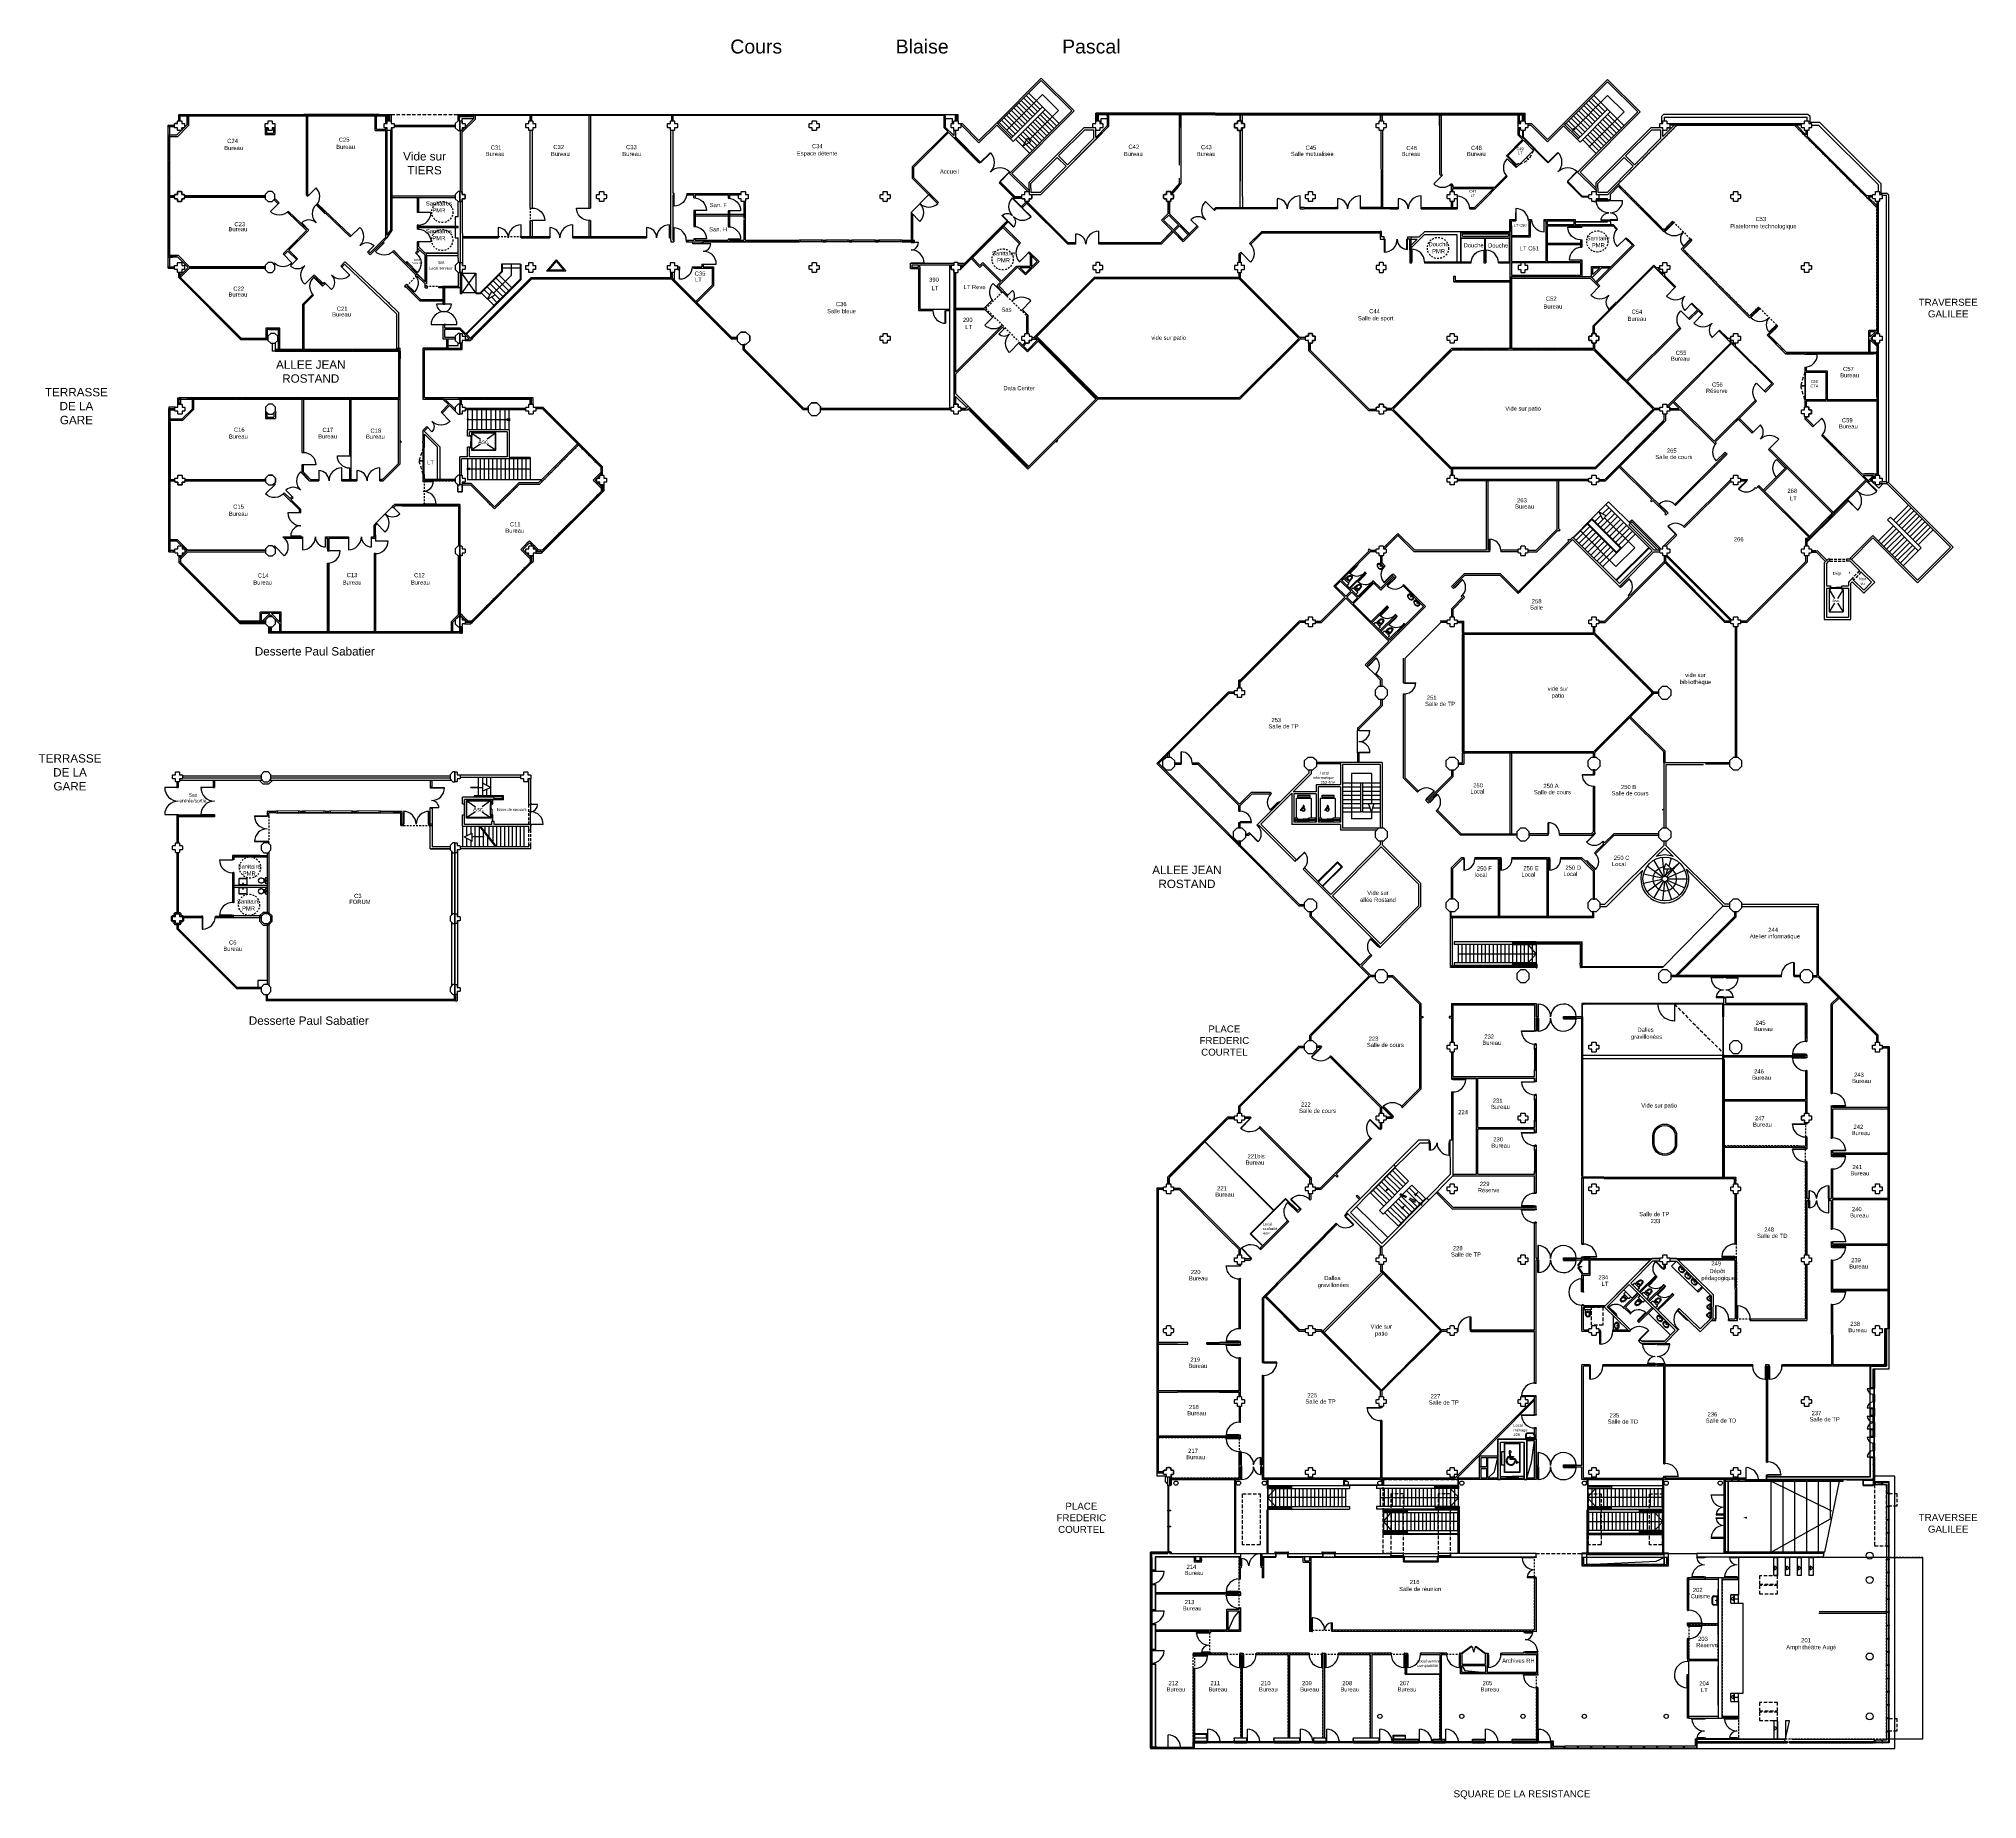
# Model space of a CAD drawing. Header units: metres. Extents: x 492 to 631, y -916 to -790.
import ezdxf

# ---------------------------------------------------------------- set-up
doc = ezdxf.new("R2010")
doc.units = ezdxf.units.M
for name, pattern in [('CACHE', [0.375, 0.25, -0.125]), ('CACHE2', [0.1875, 0.125, -0.0625]), ('CACHEX2', [0.75, 0.5, -0.25]), ('CONTINU', [0])]:
    doc.linetypes.add(name, pattern=pattern)
for name, color, linetype in [('_numérotation salles', 8, 'Continuous'), ('amphi 201', 8, 'CONTINU'), ('circulation', 7, 'Continuous'), ('Désignation', 8, 'CONTINU'), ('GEX_VOL_Archi', 8, 'Continuous')]:
    doc.layers.add(name, color=color, linetype=linetype)
for name, color, linetype, lineweight in [('_RRA-1-sanitaire', 11, 'Continuous', 9), ('A-GLAZ-CURT-MCUT', 52, 'Continuous', 9), ('A-GLAZ-CWMG-OTLN', 51, 'Continuous', 9)]:
    doc.layers.add(name, color=color, linetype=linetype, lineweight=lineweight)
doc.layers.add('_SURFACES', color=7, linetype='Continuous', true_color=0x049090)
doc.layers.add('GEX_VOL_Surf_charges_terrasses', color=7, linetype='Continuous', true_color=0x949400)
doc.styles.add('Désignation', font='swissl.ttf', dxfattribs={"height": 0.2})
doc.styles.add('G100TXT-droit', font='swissl.ttf', dxfattribs={"height": 0.2})
doc.styles.get("Standard").update_dxf_attribs({"font": 'swissl.ttf'})
doc.linetypes.add('ISOLATION', pattern='A,0.0001,-0.1,[134,ltypeshp.shx,S=0.1,R=0,X=-0.1,Y=0],-0.2,[134,ltypeshp.shx,S=0.1,R=180,X=0.1,Y=0],-0.1', length=0.4001)

# ---------------------------------------------------------------- blocks, each defined once
blk = doc.blocks.new('A$Cb9683e5f')
at = {"layer": 'GEX_VOL_Archi'}
for p, q in [((-0.64, -0.03), (-0.1, -0.03)), ((-0.64, -0.06), (-0.1, -0.06)), ((-1, -1.44), (-0.1, -1.44)), ((-0.1, -1.47), (-1, -1.47))]:
    blk.add_line(p, q, dxfattribs=at)
at = {"layer": 'GEX_VOL_Archi', "flags": 128}
for points in [[(-0.1, -0.03), (-0.1, 0), (0, 0), (0, -0.05), (-0.07, -0.05), (-0.07, -0.03)], [(-0.1, -1.47), (-0.1, -1.5), (0, -1.5), (0, -1.45), (-0.07, -1.45), (-0.07, -1.47)]]:
    blk.add_lwpolyline(points, close=True, dxfattribs=at)
for points in [[(-0.1, -0.06), (-0.1, -0.03)], [(-0.1, -1.47), (-0.1, -1.44)]]:
    blk.add_lwpolyline(points, dxfattribs=at)
at = {"layer": 'GEX_VOL_Archi'}
for centre, radius, start, end in [((-0.1, -1.47), 0.9, 89.991, 179.9933), ((-0.1, -0.03), 0.54, 179.9933, 270)]:
    blk.add_arc(centre, radius, start, end, dxfattribs=at)
blk = doc.blocks.new('Panneau système - Vitré-2477421-PC 39 N01')
at = {"layer": 'A-GLAZ-CURT-MCUT'}
for p, q in [((0.76, 0.03), (-0.76, 0.03)), ((-0.76, 0.03), (-0.76, 0.02)), ((-0.76, 0.02), (0.76, 0.02)), ((0.76, 0.02), (0.76, 0.03))]:
    blk.add_line(p, q, dxfattribs=at)
blk = doc.blocks.new('Meneau rectangulaire - 100 x 100mm 2-2477420-PC 39 N01')
at = {"layer": 'A-GLAZ-CWMG-OTLN'}
for p, q in [((5.17, -3.32), (6.69, -3.32)), ((5.17, -3.47), (6.69, -3.47))]:
    blk.add_line(p, q, dxfattribs=at)
blk = doc.blocks.new('A_SAN_Lavabo_Rectangulaire - 60x50-2878699-PC 39 N01')
at = {"layer": '_RRA-1-sanitaire'}
for p, q in [((-0.175, 0.52), (-0.175, 0.065)), ((-0.17, 0.06), (0.42, 0.06)), ((-0.14, 0.515), (-0.14, 0.114)), ((0.385, 0.56), (-0.135, 0.56)), ((0.38, 0.525), (-0.13, 0.525)), ((-0.13, 0.104), (0.38, 0.104)), ((0.39, 0.114), (0.39, 0.515)), ((0.425, 0.065), (0.425, 0.52))]:
    blk.add_line(p, q, dxfattribs=at)
blk.add_circle((0.125, 0.18), 0.03, dxfattribs=at)
for centre, radius, start, end in [((-0.135, 0.52), 0.04, 90, 180), ((-0.17, 0.065), 0.005, 180, 270), ((-0.13, 0.515), 0.01, 90, 180), ((-0.13, 0.114), 0.01, 180, 270), ((0.38, 0.515), 0.01, 0, 90), ((0.38, 0.114), 0.01, 270, 0), ((0.385, 0.52), 0.04, 360, 90), ((0.42, 0.065), 0.005, 270, 0)]:
    blk.add_arc(centre, radius, start, end, dxfattribs=at)

msp = doc.modelspace()

# ---------------------------------------------------------------- hatches: boundary and pattern name
at = {"layer": 'GEX_VOL_Surf_charges_terrasses', "linetype": 'CACHE2', "true_color": 0x636466, "transparency": 33554687}
h = msp.add_hatch(dxfattribs=at)
h.set_pattern_fill('ANSI32', color=251)
h.paths.add_polyline_path([(615.01, -809.86), (615.67, -809.2), (615.56, -809.1), (614.92, -809.73), (614.92, -809.74), (610.14, -804.95), (610.78, -804.32), (609.39, -802.93), (608.76, -803.57), (605.61, -800.42), (605.02, -801.03), (605.02, -803.28), (602.49, -803.28), (602.49, -803.38), (600.49, -803.38), (600.49, -805.73), (602.97, -805.73), (602.97, -806.82), (603.51, -806.82, -0.669098), (603.58, -807), (604.31, -806.28), (604.88, -806.28), (603.87, -807.29), (603.94, -807.36), (604.17, -807.59), (604.1, -807.66), (603.51, -808.24, 0.414214), (604.82, -808.24, 0.414214), (604.82, -809.28), (605.34, -808.76), (605.35, -808.78), (608.04, -806.09), (608.23, -806.28), (608.47, -806.28), (608.47, -806.13), (608.5, -806.11), (608.68, -806.11), (608.68, -805.93), (608.7, -805.9), (608.95, -805.9), (608.98, -805.93), (608.98, -806.11), (609.16, -806.11), (609.18, -806.13), (609.18, -806.38), (609.16, -806.41), (608.98, -806.41), (608.98, -806.59), (608.95, -806.61), (608.8, -806.61), (608.8, -806.83), (609.62, -807.64), (609.6, -807.66), (609.6, -807.66), (608.95, -808.31, 0.414214), (610.27, -808.31, 0.414214), (610.27, -809.34), (610.78, -808.82), (611.56, -809.6), (610.91, -810.25, 0.414214), (612.23, -810.25, 0.414214), (612.23, -811.28), (612.75, -810.77), (613.37, -811.37), (613.56, -811.37), (613.56, -811.22), (613.59, -811.2), (613.77, -811.2), (613.77, -811.02), (613.79, -810.99), (614.04, -810.99), (614.07, -811.02), (614.07, -811.2), (614.25, -811.2), (614.27, -811.22), (614.27, -811.47), (614.25, -811.5), (614.07, -811.5), (614.07, -811.68), (614.04, -811.7), (613.89, -811.7), (613.89, -811.89), (616.64, -814.62), (616.05, -815.21), (615.41, -814.57, 0.414189), (615.41, -815.85), (614.24, -817.01), (615.25, -818.02), (615.69, -817.57, -0.374373), (615.76, -818.53), (615.77, -818.54, -0.382889), (617.01, -818.6), (616.42, -819.19), (620.93, -823.7), (623.19, -821.44), (620.1, -818.35, 0.414214), (620.1, -817.07), (619.46, -817.71), (618.88, -817.13), (618.88, -816.98), (618.86, -816.96), (618.86, -816.78), (618.68, -816.78), (618.65, -816.75), (618.65, -816.5), (618.68, -816.48), (618.86, -816.48), (618.86, -816.3), (618.88, -816.27), (618.88, -815.73), (618.6, -814.8, -0.074807), (618.88, -814.76), (618.88, -813.79), (618.88, -813.42, 0.414198), (619.78, -812.52), (618.88, -812.52), (618.88, -812.45), (617.5, -812.45), (616.17, -811.12), (616.84, -810.45), (616.8, -810.41), (616.32, -810.89, -0.394276), (616.29, -809.9), (616.29, -809.9, -0.398545)], flags=17)
h.paths.add_polyline_path([(604.17, -806.28), (603.67, -806.77), (603.67, -806.28)], flags=0)
h.paths.add_polyline_path([(603.22, -804.39, -1), (604.74, -804.39, -1)], flags=0)
h.paths.add_polyline_path([(602.77, -804.81), (602.77, -804.27), (602.87, -804.27), (602.87, -804.77), (602.87, -804.81)], flags=0)
h.paths.add_polyline_path([(618.88, -817.13), (618.88, -816.98), (618.86, -816.96), (618.86, -816.78), (618.68, -816.78), (618.65, -816.75), (618.65, -816.5), (618.68, -816.48), (618.86, -816.48), (618.86, -816.3), (618.88, -816.27), (618.88, -815.73), (618.6, -814.8, -0.074807), (618.88, -814.76), (618.88, -813.79), (618.88, -813.42, 0.414198), (619.78, -812.52), (618.88, -812.52), (618.88, -812.45), (617.5, -812.45), (617.5, -812.45), (616.17, -811.12), (616.84, -810.45), (616.8, -810.41), (616.32, -810.89, -0.394276), (616.29, -809.9), (616.29, -809.9, -0.398545), (615.01, -809.86), (615.67, -809.2), (615.56, -809.1), (614.92, -809.74), (610.14, -804.95), (610.78, -804.32), (609.39, -802.93), (608.76, -803.57), (605.61, -800.42), (605.02, -801.03), (605.02, -803.28), (602.49, -803.28), (602.49, -803.38), (600.49, -803.38), (600.49, -805.73), (602.97, -805.73), (602.97, -806.82), (603.51, -806.82, -0.669098), (603.58, -807), (604.31, -806.28), (604.88, -806.28), (603.87, -807.29), (603.94, -807.36), (604.17, -807.59), (603.51, -808.24, 0.414214), (604.82, -808.24, 0.414214), (604.82, -809.28), (605.34, -808.76), (608.04, -806.09), (608.23, -806.28), (608.47, -806.28), (608.47, -806.13), (608.5, -806.11), (608.68, -806.11), (608.68, -805.93), (608.7, -805.9), (608.95, -805.9), (608.98, -805.93), (608.98, -806.11), (609.16, -806.11), (609.18, -806.13), (609.18, -806.38), (609.16, -806.41), (608.98, -806.41), (608.98, -806.59), (608.95, -806.61), (608.8, -806.61), (608.8, -806.83), (609.62, -807.64), (609.6, -807.66), (609.6, -807.66), (608.95, -808.31, 0.414214), (610.27, -808.31, 0.414214), (610.27, -809.34), (610.78, -808.82), (611.56, -809.6), (610.91, -810.25, 0.414214), (612.23, -810.25, 0.414214), (612.23, -811.28), (612.75, -810.77), (613.37, -811.37), (613.56, -811.37), (613.56, -811.22), (613.59, -811.2), (613.77, -811.2), (613.77, -811.02), (613.79, -810.99), (614.04, -810.99), (614.07, -811.02), (614.07, -811.2), (614.25, -811.2), (614.27, -811.22), (614.27, -811.47), (614.25, -811.5), (614.07, -811.5), (614.07, -811.68), (614.04, -811.7), (613.89, -811.7), (613.89, -811.89), (616.64, -814.62), (616.05, -815.21), (615.41, -814.57, 0.414189), (615.41, -815.85), (614.24, -817.01), (615.25, -818.02), (615.69, -817.57, -0.374373), (615.76, -818.53), (615.77, -818.54, -0.382889), (617.01, -818.6), (616.42, -819.19), (620.93, -823.7), (623.19, -821.44), (620.1, -818.35, 0.414214), (620.1, -817.07), (619.46, -817.71)], flags=17)
h.paths.add_polyline_path([(603.19, -804.99), (604.9, -804.99), (604.9, -803.84), (603.19, -803.84)], flags=8)
at = {"layer": 'GEX_VOL_Surf_charges_terrasses', "linetype": 'CACHE2', "transparency": 33554687}
h = msp.add_hatch(dxfattribs=at)
h.set_pattern_fill('ANGLE')
h.set_pattern_definition([(0, (0, 0), (0, 6.985), [5.08, -1.905]), (90, (0, 0), (-6.985, 4e-16), [5.08, -1.905])])
h.paths.add_polyline_path([(608.75, -841.87), (608.65, -841.87), (608.65, -846.53), (608.75, -846.53)])

# ---------------------------------------------------------------- linework, layer by layer
at = {"layer": '_SURFACES', "color": 7, "linetype": 'CACHE2', "flags": 128}
msp.add_lwpolyline([(595.98, -805.82), (595.93, -805.82)], dxfattribs=at)
at = {"layer": 'amphi 201', "color": 7, "linetype": 'CACHE2'}
msp.add_lwpolyline([(612.96, -900.48), (612.96, -910.31), (614.12, -910.31), (614.12, -911.93), (627.36, -911.93), (627.36, -898.89), (614.12, -898.91), (614.12, -900.48)], close=True, dxfattribs=at)
at = {"layer": 'circulation', "color": 7, "linetype": 'CACHE2'}
msp.add_line((603.41, -801.32), (603.38, -801.29), dxfattribs=at)
at = {"layer": 'Désignation', "color": 7}
for p, q in [((512.8, -832.42), (512.8, -827.5)), ((512.9, -832.42), (512.9, -827.49)), ((512.9, -832.42), (512.9, -827.49))]:
    msp.add_line(p, q, dxfattribs=at)
at = {"layer": 'Désignation', "color": 7, "flags": 128}
for points in [[(516.24, -826.81), (516.24, -832.42), (512.9, -832.42), (512.9, -827.49)], [(512.8, -827.5), (512.8, -832.42), (509.46, -832.42), (509.46, -831.83)]]:
    msp.add_lwpolyline(points, dxfattribs=at)
at = {"layer": 'GEX_VOL_Archi', "color": 7}
for p, q in [((564.05, -792.66), (560.85, -795.87)), ((564.05, -792.83), (560.93, -795.95)), ((566.41, -795.01), (564.05, -792.66)), ((566.24, -795.01), (564.05, -792.83)), ((604.72, -792.75), (601.56, -795.91)), ((604.72, -792.92), (601.65, -795.99)), ((607.06, -795.09), (604.72, -792.75)), ((606.89, -795.09), (604.72, -792.92)), ((561.57, -796.41), (564.15, -793.83)), ((564.15, -793.83), (565.29, -794.98)), ((604.72, -793.91), (602.29, -796.34)), ((603.82, -795.8), (602.83, -794.81)), ((604, -795.62), (603.01, -794.63)), ((604.18, -795.44), (603.19, -794.45)), ((604.36, -795.26), (603.37, -794.27)), ((604.54, -795.08), (603.55, -794.09)), ((604.72, -794.9), (603.73, -793.91)), ((605.9, -795.09), (604.72, -793.91)), ((501.36, -796.03), (501.81, -796.03)), ((501.36, -806.31), (501.36, -796.03)), ((501.36, -796.13), (501.81, -796.13)), ((501.46, -806.31), (501.46, -796.03)), ((501.71, -796.13), (501.71, -796.03)), ((502.82, -796.07), (502.01, -796.88)), ((502.12, -795.72), (502.12, -795.27)), ((502.12, -795.62), (502.22, -795.62)), ((502.15, -795.27), (517.27, -795.27)), ((502.15, -795.37), (517.27, -795.37)), ((502.17, -795.72), (502.17, -795.27)), ((502.22, -795.72), (502.22, -795.27)), ((502.32, -796.32), (502.32, -796.23)), ((502.32, -796.23), (502.32, -796.23)), ((502.7, -795.27), (502.7, -796.02)), ((502.82, -795.27), (502.82, -796.07)), ((502.82, -796.07), (502.82, -795.37)), ((502.82, -796.08), (502.82, -796.07)), ((502.89, -795.37), (502.89, -795.27)), ((502.89, -795.37), (502.89, -795.37)), ((502.99, -795.37), (502.99, -795.27)), ((502.99, -795.32), (503.39, -795.32)), ((502.99, -795.37), (502.99, -795.37)), ((503.39, -795.37), (503.39, -795.27)), ((503.49, -795.37), (503.49, -795.27)), ((503.49, -795.32), (505.18, -795.32)), ((503.6, -795.37), (511.67, -795.37)), ((504.44, -795.37), (504.44, -795.37)), ((505.18, -795.37), (505.18, -795.27)), ((505.28, -795.37), (505.28, -795.27)), ((505.28, -795.32), (506.87, -795.32)), ((506.14, -795.37), (506.14, -795.37)), ((506.87, -795.37), (506.87, -795.27)), ((506.97, -795.37), (506.97, -795.27)), ((506.97, -795.32), (507.37, -795.32)), ((507.37, -795.37), (507.37, -795.27)), ((507.47, -795.37), (507.47, -795.27)), ((507.47, -795.32), (508.55, -795.32)), ((507.84, -795.37), (507.84, -795.37)), ((508.31, -796.2), (508.31, -796.72)), ((508.34, -796.23), (508.52, -796.23)), ((508.41, -796.23), (508.41, -796.62)), ((508.52, -796.23), (508.52, -796.41)), ((508.55, -795.37), (508.55, -795.27)), ((508.65, -795.37), (508.65, -795.27)), ((508.65, -795.32), (509.23, -795.32)), ((508.66, -795.37), (508.66, -795.37)), ((508.92, -796.23), (508.92, -796.62)), ((509.02, -796.2), (509.02, -796.72)), ((509.23, -795.37), (509.23, -795.27)), ((509.33, -795.37), (509.33, -795.27)), ((509.33, -795.32), (509.9, -795.32)), ((509.34, -795.37), (509.34, -795.37)), ((509.9, -795.37), (509.9, -795.27)), ((510, -795.37), (510, -795.27)), ((510, -795.32), (511.67, -795.32)), ((511.04, -795.37), (511.04, -795.37)), ((511.14, -795.27), (511.14, -795.27)), ((511.14, -795.37), (511.14, -795.37)), ((511.19, -795.32), (511.67, -795.32)), ((511.29, -801.06), (511.29, -795.27)), ((511.29, -795.37), (511.29, -801.06)), ((511.29, -795.37), (511.29, -801.06)), ((511.37, -795.37), (511.37, -795.37)), ((511.39, -801.02), (511.39, -795.27)), ((511.67, -795.37), (511.67, -795.27)), ((511.77, -795.37), (511.77, -795.27)), ((511.77, -795.32), (512.86, -795.32)), ((512.74, -795.27), (512.74, -795.27)), ((512.74, -795.37), (512.74, -795.37)), ((512.86, -795.37), (512.86, -795.27)), ((512.96, -795.37), (512.96, -795.27)), ((512.96, -795.32), (514.63, -795.32)), ((514.44, -795.27), (514.44, -795.27)), ((514.44, -795.37), (514.44, -795.37)), ((514.63, -795.37), (514.63, -795.27)), ((514.73, -795.37), (514.73, -795.27)), ((514.73, -795.32), (516.22, -795.32)), ((516.22, -796.43), (516.22, -795.27)), ((516.24, -795.27), (516.24, -795.27)), ((516.24, -795.37), (516.24, -795.37)), ((516.24, -795.37), (516.24, -795.37)), ((516.24, -795.37), (516.24, -795.37)), ((516.32, -796.33), (516.32, -795.27)), ((516.5, -795.37), (516.5, -795.37)), ((516.98, -795.93), (516.98, -795.37)), ((516.98, -796.33), (516.98, -796.23)), ((517.08, -795.74), (517.08, -795.37)), ((517.17, -795.72), (517.17, -795.27)), ((517.27, -795.72), (517.27, -795.27)), ((517.27, -795.27), (517.37, -795.27)), ((517.27, -795.57), (517.27, -795.57)), ((517.37, -795.27), (517.37, -795.75)), ((517.42, -796.23), (517.42, -803.64)), ((517.57, -796.03), (521.96, -796.03)), ((517.57, -796.13), (521.96, -796.13)), ((517.67, -796.13), (517.67, -796.03)), ((517.67, -796.08), (518.07, -796.08)), ((518.07, -796.13), (518.07, -796.03)), ((518.17, -796.13), (518.17, -796.03)), ((518.17, -796.08), (519.17, -796.08)), ((519.17, -796.13), (519.17, -796.03)), ((519.27, -796.13), (519.27, -796.03)), ((519.27, -796.08), (520.27, -796.08)), ((520.27, -796.13), (520.27, -796.03)), ((520.37, -796.13), (520.37, -796.03)), ((520.37, -796.08), (521.37, -796.08)), ((521.37, -796.13), (521.37, -796.03)), ((521.47, -796.13), (521.47, -796.03)), ((521.47, -796.08), (521.86, -796.08)), ((521.86, -796.13), (521.86, -796.03)), ((522.17, -795.72), (522.17, -795.27)), ((522.17, -795.27), (557.99, -795.27)), ((522.17, -795.62), (522.27, -795.62)), ((522.27, -795.72), (522.27, -795.27)), ((522.27, -795.32), (525.27, -795.32)), ((522.27, -795.42), (523.31, -795.42)), ((522.47, -795.93), (522.47, -795.57)), ((522.47, -795.57), (523.31, -795.57)), ((523.31, -795.57), (523.31, -795.27)), ((523.31, -795.37), (523.31, -795.37)), ((523.31, -795.37), (523.31, -795.37)), ((523.41, -795.61), (523.41, -795.27)), ((524.77, -795.32), (524.77, -795.27)), ((524.87, -795.32), (524.87, -795.27)), ((524.87, -795.32), (526.44, -795.32)), ((525.94, -795.32), (525.94, -795.27)), ((526.04, -795.32), (526.04, -795.27)), ((526.04, -795.32), (527.44, -795.32)), ((526.04, -795.32), (526.54, -795.32)), ((526.44, -795.32), (526.44, -795.27)), ((526.54, -795.32), (526.54, -795.27)), ((527.34, -795.37), (527.34, -795.27)), ((527.34, -795.72), (527.34, -795.37)), ((527.44, -795.37), (527.44, -795.27)), ((527.44, -795.32), (528.39, -795.32)), ((527.44, -795.72), (527.44, -795.37)), ((528.29, -795.32), (528.29, -795.27)), ((528.39, -795.32), (528.39, -795.27)), ((528.39, -795.32), (528.89, -795.32)), ((528.79, -795.32), (528.79, -795.27)), ((528.89, -795.32), (528.89, -795.27)), ((528.89, -795.32), (530.05, -795.32)), ((529.95, -795.32), (529.95, -795.27)), ((530.05, -795.32), (530.05, -795.27)), ((530.05, -795.32), (531.72, -795.32)), ((531.57, -795.32), (531.57, -801.99)), ((531.67, -795.32), (531.67, -801.99)), ((531.72, -795.32), (532.22, -795.32)), ((532.12, -795.32), (532.12, -795.27)), ((532.22, -795.32), (532.22, -795.27)), ((532.22, -795.32), (533.19, -795.32)), ((533.09, -795.32), (533.09, -795.27)), ((533.09, -795.32), (534.85, -795.32)), ((533.19, -795.32), (533.19, -795.27)), ((534.75, -795.32), (534.75, -795.27)), ((534.85, -795.32), (534.85, -795.27)), ((534.85, -795.32), (535.35, -795.32)), ((535.25, -795.32), (535.25, -795.27)), ((535.35, -795.32), (535.35, -795.27)), ((535.35, -795.32), (536.52, -795.32)), ((536.42, -795.32), (536.42, -795.27)), ((536.52, -795.32), (536.52, -795.27)), ((536.52, -795.32), (537.52, -795.32)), ((537.21, -795.95), (537.24, -795.93)), ((537.21, -796.2), (537.21, -795.95)), ((537.24, -796.23), (537.21, -796.2)), ((537.24, -795.93), (537.42, -795.93)), ((537.42, -796.23), (537.24, -796.23)), ((537.42, -795.75), (537.44, -795.72)), ((537.42, -795.93), (537.42, -795.75)), ((537.42, -796.41), (537.42, -796.23)), ((537.44, -795.72), (537.52, -795.72)), ((537.52, -795.37), (537.52, -795.27)), ((537.52, -795.72), (537.52, -795.37)), ((537.52, -795.72), (537.52, -795.37)), ((537.62, -795.37), (537.62, -795.27)), ((537.62, -795.32), (538.68, -795.32)), ((537.62, -795.72), (537.62, -795.37)), ((538.58, -795.32), (538.58, -795.27)), ((538.68, -795.32), (538.68, -795.27)), ((538.68, -795.32), (540.36, -795.32)), ((540.26, -795.32), (540.26, -795.27)), ((540.36, -795.32), (540.36, -795.27)), ((540.36, -795.32), (542.04, -795.32)), ((541.94, -795.32), (541.94, -795.27)), ((542.04, -795.32), (542.04, -795.27)), ((542.04, -795.32), (542.54, -795.32)), ((542.44, -795.32), (542.44, -795.27)), ((542.54, -795.32), (542.54, -795.27)), ((542.54, -795.32), (543.62, -795.32)), ((543.62, -795.32), (543.62, -795.27)), ((543.62, -795.32), (545.4, -795.32)), ((543.72, -795.32), (543.72, -795.27)), ((545.3, -795.32), (545.3, -795.27)), ((545.3, -795.32), (546.58, -795.32)), ((545.4, -795.32), (545.4, -795.27)), ((546.48, -795.32), (546.48, -795.27)), ((546.58, -795.32), (546.58, -795.27)), ((546.58, -795.32), (547.08, -795.32)), ((546.98, -795.32), (546.98, -795.27)), ((547.08, -795.32), (547.08, -795.27)), ((547.08, -795.32), (547.8, -795.32)), ((547.7, -795.32), (547.7, -795.27)), ((547.8, -795.32), (547.8, -795.27)), ((547.8, -795.32), (548.55, -795.32)), ((548.45, -795.32), (548.45, -795.27)), ((548.55, -795.32), (548.55, -795.27)), ((548.55, -795.32), (549.05, -795.32)), ((548.95, -795.32), (548.95, -795.27)), ((549.05, -795.32), (549.05, -795.27)), ((549.05, -795.32), (550.36, -795.32)), ((550.26, -795.32), (550.26, -795.27)), ((550.36, -795.32), (550.36, -795.27)), ((550.36, -795.32), (552.12, -795.32)), ((552.02, -795.32), (552.02, -795.27)), ((552.12, -795.32), (552.12, -795.27)), ((552.12, -795.32), (552.62, -795.32)), ((552.52, -795.32), (552.52, -795.27)), ((552.62, -795.32), (552.62, -795.27)), ((552.62, -795.32), (553.8, -795.32)), ((553.7, -795.32), (553.7, -795.27)), ((553.8, -795.32), (553.8, -795.27)), ((553.8, -795.32), (555.48, -795.32)), ((555.38, -795.32), (555.38, -795.27)), ((555.48, -795.32), (555.48, -795.27)), ((555.48, -795.32), (556.66, -795.32)), ((556.56, -795.32), (556.56, -795.27)), ((556.66, -795.32), (556.66, -795.27)), ((556.66, -795.32), (557.06, -795.32)), ((557.06, -795.37), (557.06, -795.27)), ((557.06, -795.37), (557.06, -796.22)), ((557.06, -796.08), (557.06, -796.08)), ((557.06, -796.22), (557.33, -796.49)), ((557.16, -795.37), (557.16, -795.27)), ((557.16, -795.37), (557.16, -796.18)), ((557.16, -795.57), (557.68, -795.57)), ((557.16, -796.18), (557.78, -796.79)), ((557.68, -795.93), (557.68, -795.57)), ((557.88, -795.72), (557.88, -795.27)), ((557.98, -795.62), (557.88, -795.62)), ((557.98, -795.72), (557.98, -795.27)), ((557.98, -795.27), (558.08, -795.27)), ((558.08, -795.75), (558.08, -795.27)), ((558.26, -795.93), (558.36, -795.93)), ((558.28, -796.05), (558.31, -796.05)), ((558.31, -796.05), (559.57, -797.31)), ((558.36, -795.93), (559.57, -797.14)), ((560.85, -795.87), (559.57, -797.14)), ((560.85, -796.04), (559.57, -797.31)), ((561.76, -799.5), (566.24, -795.01)), ((561.93, -799.5), (566.41, -795.01)), ((563.17, -797.1), (565.29, -794.98)), ((564.02, -801.02), (568.89, -796.14)), ((567.96, -795.75), (567.96, -795.19)), ((576.55, -795.19), (567.96, -795.19)), ((576.55, -795.24), (567.96, -795.24)), ((576.55, -795.29), (567.96, -795.29)), ((568.06, -795.72), (568.06, -795.29)), ((568.16, -795.62), (568.06, -795.62)), ((568.16, -795.72), (568.16, -795.29)), ((568.36, -795.93), (568.36, -795.57)), ((568.36, -795.57), (568.79, -795.57)), ((568.79, -795.37), (568.79, -795.27)), ((568.79, -795.37), (568.79, -796.1)), ((568.89, -795.37), (568.89, -795.27)), ((568.89, -795.37), (568.89, -796.14)), ((568.89, -796.14), (568.89, -795.37)), ((573.98, -795.29), (568.9, -795.29)), ((569.29, -795.29), (569.29, -795.27)), ((569.39, -795.29), (569.39, -795.27)), ((570.45, -795.29), (570.45, -795.27)), ((570.55, -795.29), (570.55, -795.27)), ((572.07, -795.29), (572.07, -795.27)), ((572.17, -795.29), (572.17, -795.27)), ((573.29, -795.29), (573.29, -795.27)), ((573.39, -795.29), (573.39, -795.27)), ((573.98, -798.92), (573.98, -795.29)), ((574.08, -796.22), (574.08, -795.29)), ((574.08, -795.29), (574.08, -798.92)), ((574.29, -795.29), (574.29, -795.27)), ((574.39, -795.29), (574.39, -795.27)), ((575.45, -795.29), (575.45, -795.27)), ((575.55, -795.29), (575.55, -795.27)), ((576.55, -795.19), (598.8, -795.19)), ((576.55, -795.24), (598.8, -795.24)), ((576.55, -795.29), (598.8, -795.29)), ((577.06, -795.29), (577.06, -795.27)), ((577.16, -795.29), (577.16, -795.27)), ((577.96, -795.93), (577.93, -795.95)), ((577.93, -795.95), (577.93, -796.2)), ((577.93, -796.2), (577.93, -796.23)), ((577.94, -796.22), (577.93, -796.22)), ((577.93, -796.23), (578.14, -796.23)), ((578.14, -795.93), (577.96, -795.93)), ((578.16, -795.72), (578.14, -795.75)), ((578.14, -795.75), (578.14, -795.93)), ((578.14, -796.23), (578.14, -796.41)), ((578.24, -795.72), (578.16, -795.72)), ((578.34, -795.37), (578.34, -795.27)), ((578.49, -795.93), (578.49, -795.29)), ((578.49, -801.17), (578.49, -796.23)), ((579.41, -795.29), (579.41, -795.27)), ((579.51, -795.29), (579.51, -795.27)), ((580.1, -795.29), (580.1, -795.27)), ((580.2, -795.29), (580.2, -795.27)), ((581.71, -795.29), (581.71, -795.27)), ((581.81, -795.29), (581.81, -795.27)), ((582.83, -795.29), (582.83, -795.27)), ((582.93, -795.29), (582.93, -795.27)), ((583.33, -795.29), (583.33, -795.27)), ((583.43, -795.29), (583.43, -795.27)), ((583.83, -795.29), (583.83, -795.27)), ((583.93, -795.29), (583.93, -795.27)), ((584.94, -795.29), (584.94, -795.27)), ((585.04, -795.29), (585.04, -795.27)), ((586.56, -795.29), (586.56, -795.27)), ((586.66, -795.29), (586.66, -795.27)), ((587.92, -795.29), (587.92, -795.27)), ((588.02, -795.29), (588.02, -795.27)), ((588.11, -795.95), (588.14, -795.93)), ((588.11, -796.2), (588.11, -795.95)), ((588.14, -796.23), (588.11, -796.2)), ((588.14, -795.93), (588.32, -795.93)), ((588.32, -796.23), (588.14, -796.23)), ((588.32, -795.75), (588.34, -795.72)), ((588.32, -795.93), (588.32, -795.75)), ((588.32, -796.41), (588.32, -796.23)), ((588.34, -795.72), (588.42, -795.72)), ((588.42, -795.37), (588.42, -795.27)), ((588.42, -795.72), (588.42, -795.37)), ((588.52, -795.37), (588.52, -795.27)), ((588.52, -795.37), (588.52, -795.72)), ((588.52, -795.72), (588.59, -795.72)), ((588.59, -795.72), (588.62, -795.75)), ((588.62, -795.75), (588.62, -795.93)), ((588.62, -795.93), (588.8, -795.93)), ((588.8, -796.23), (588.62, -796.23)), ((588.62, -796.23), (588.62, -796.41)), ((588.8, -795.93), (588.82, -795.95)), ((588.82, -796.2), (588.8, -796.23)), ((588.82, -795.95), (588.82, -796.2)), ((588.92, -795.29), (588.92, -795.19)), ((589.02, -795.29), (589.02, -795.19)), ((589.79, -795.29), (589.79, -795.19)), ((589.89, -795.29), (589.89, -795.19)), ((591.49, -795.29), (591.49, -795.19)), ((591.59, -795.29), (591.59, -795.19)), ((592.66, -796.08), (592.66, -795.29)), ((592.66, -795.29), (592.66, -799.57)), ((592.78, -795.37), (592.78, -795.19)), ((592.78, -795.37), (592.78, -799.54)), ((593.88, -795.29), (593.88, -795.19)), ((593.98, -795.29), (593.98, -795.19)), ((594.63, -795.29), (594.63, -795.19)), ((594.73, -795.29), (594.73, -795.19)), ((596.24, -795.29), (596.24, -795.19)), ((596.34, -795.29), (596.34, -795.19)), ((596.74, -795.29), (596.74, -795.19)), ((596.84, -795.29), (596.84, -795.19)), ((597.86, -795.29), (597.86, -795.19)), ((597.96, -795.29), (597.96, -795.19)), ((598.28, -795.29), (598.28, -796.74)), ((598.38, -795.29), (598.38, -795.93)), ((598.38, -796.23), (598.38, -796.7)), ((598.6, -795.72), (598.6, -795.29)), ((598.7, -795.72), (598.7, -795.29)), ((598.8, -795.75), (598.8, -795.19)), ((598.98, -795.93), (599.25, -795.93)), ((599, -796.05), (599.2, -796.05)), ((600.4, -797.24), (599.2, -796.05)), ((600.4, -797.07), (599.25, -795.93)), ((601.56, -795.91), (600.4, -797.07)), ((601.56, -796.08), (600.4, -797.24)), ((602.64, -796.98), (601.56, -795.91)), ((602.55, -797.07), (601.56, -796.08)), ((602.73, -796.89), (601.74, -795.9)), ((602.91, -796.71), (601.92, -795.72)), ((603.09, -796.53), (602.1, -795.54)), ((602.33, -796.25), (602.17, -796.41)), ((603.27, -796.35), (602.28, -795.36)), ((603.45, -796.17), (602.46, -795.18)), ((604.72, -794.9), (602.55, -797.07)), ((602.57, -799.41), (606.89, -795.09)), ((603.63, -795.98), (602.65, -795)), ((602.74, -799.41), (607.06, -795.09)), ((602.74, -797.26), (604.91, -795.09)), ((603.38, -797.61), (605.9, -795.09)), ((603.83, -796.18), (604.82, -797.17)), ((604.01, -796), (605, -796.99)), ((604.19, -795.82), (605.18, -796.81)), ((604.37, -795.63), (605.36, -796.62)), ((604.55, -795.45), (605.54, -796.44)), ((604.91, -795.09), (604.72, -794.9)), ((604.73, -795.27), (605.72, -796.26)), ((604.74, -801.02), (609.7, -796.05)), ((605.9, -796.08), (604.91, -795.09)), ((608.73, -795.27), (608.58, -795.42)), ((608.58, -795.42), (608.58, -795.93)), ((619.11, -795.27), (608.73, -795.27)), ((608.78, -795.47), (619.06, -795.47)), ((608.78, -795.47), (608.78, -795.72)), ((609.29, -796.25), (608.98, -796.25)), ((618.65, -795.95), (609.18, -795.95)), ((618.65, -796.05), (609.18, -796.05)), ((609.28, -796.05), (609.28, -795.95)), ((609.7, -796.05), (618.14, -796.05)), ((609.9, -796.05), (609.9, -795.95)), ((610, -796.05), (610, -795.95)), ((610, -796), (610.4, -796)), ((610.4, -796.05), (610.4, -795.95)), ((610.5, -796.05), (610.5, -795.95)), ((610.5, -796), (611.47, -796)), ((611.47, -796.05), (611.47, -795.95)), ((611.57, -796.05), (611.57, -795.95)), ((611.57, -796), (613.03, -796)), ((613.03, -796.05), (613.03, -795.95)), ((613.13, -796.05), (613.13, -795.95)), ((613.13, -796), (614.09, -796)), ((614.09, -796.05), (614.09, -795.95)), ((614.19, -796.05), (614.19, -795.95)), ((614.19, -796), (614.59, -796)), ((614.59, -796.05), (614.59, -795.95)), ((614.69, -796.05), (614.69, -795.95)), ((614.69, -796), (616.15, -796)), ((616.15, -796.05), (616.15, -795.95)), ((616.25, -796.05), (616.25, -795.95)), ((616.25, -796), (617.21, -796)), ((617.21, -796.05), (617.21, -795.95)), ((617.31, -796.05), (617.31, -795.95)), ((617.31, -796), (617.71, -796)), ((617.71, -796.05), (617.71, -795.95)), ((617.81, -796.05), (617.81, -795.95)), ((618.14, -796.05), (624.05, -801.96)), ((618.55, -796.05), (618.55, -795.95)), ((619.06, -795.72), (619.06, -795.47)), ((619.26, -795.42), (619.11, -795.27)), ((619.26, -795.83), (619.26, -795.42)), ((619.26, -795.83), (619.94, -795.83)), ((619.36, -796.03), (619.86, -796.03)), ((619.86, -796.03), (624.15, -800.31)), ((619.94, -795.83), (624.35, -800.23)), ((501.96, -796.76), (501.36, -796.76)), ((502.01, -796.88), (501.36, -796.88)), ((501.41, -796.88), (501.41, -798.54)), ((501.46, -801.12), (501.46, -796.93)), ((502.32, -796.32), (502.32, -796.32)), ((508.67, -796.72), (508.31, -796.72)), ((508.31, -796.72), (508.67, -796.72)), ((508.41, -796.62), (508.67, -796.62)), ((508.67, -796.62), (508.92, -796.62)), ((508.67, -796.72), (509.02, -796.72)), ((516.22, -796.43), (517.09, -796.43)), ((516.32, -796.33), (516.98, -796.33)), ((516.98, -804.08), (516.98, -796.43)), ((517.04, -796.65), (517.04, -796.65)), ((517.07, -796.41), (517.07, -796.41)), ((517.08, -803.95), (517.08, -796.42)), ((517.32, -796.43), (517.32, -803.61)), ((522.32, -796.43), (522.32, -800.81)), ((522.47, -800.84), (522.47, -796.41)), ((527.34, -801.99), (527.34, -796.43)), ((527.49, -796.43), (527.49, -801.99)), ((537.44, -796.43), (537.42, -796.41)), ((537.52, -796.43), (537.44, -796.43)), ((537.46, -804.31), (537.46, -796.43)), ((537.62, -800.95), (537.62, -796.43)), ((554.78, -799.03), (557.33, -796.49)), ((554.88, -799.08), (557.4, -796.56)), ((555.26, -798.69), (557.4, -796.56)), ((557.4, -796.56), (559.55, -798.71)), ((557.4, -796.56), (559.62, -798.78)), ((557.78, -796.41), (557.78, -796.79)), ((557.88, -796.89), (557.81, -796.96)), ((558.64, -797.73), (557.84, -796.93)), ((557.88, -796.43), (557.88, -796.89)), ((557.88, -796.89), (559.72, -798.73)), ((562.75, -797.52), (563.05, -796.98)), ((562.75, -797.52), (563.3, -797.22)), ((563.05, -796.98), (563.3, -797.22)), ((578.14, -796.41), (578.16, -796.43)), ((578.16, -796.43), (578.24, -796.43)), ((578.33, -801.95), (578.34, -796.43)), ((578.34, -796.43), (578.41, -796.43)), ((578.34, -796.43), (578.34, -800.06)), ((588.34, -796.43), (588.32, -796.41)), ((588.42, -796.43), (588.34, -796.43)), ((588.48, -801.95), (588.47, -796.43)), ((588.59, -796.43), (588.52, -796.43)), ((588.58, -801.95), (588.57, -796.43)), ((588.62, -796.41), (588.59, -796.43)), ((597.45, -798.24), (598.62, -797.07)), ((598.28, -796.74), (598.62, -797.07)), ((598.62, -797.07), (598.28, -796.74)), ((598.38, -796.7), (598.69, -797)), ((598.6, -796.43), (598.6, -796.91)), ((598.6, -796.91), (598.65, -796.96)), ((598.65, -796.43), (598.65, -796.89)), ((598.65, -796.89), (600.48, -798.72)), ((598.65, -796.96), (600.42, -798.74)), ((598.67, -797.12), (599.4, -797.85)), ((602.38, -796.3), (602.22, -796.46)), ((602.74, -797.26), (602.55, -797.07)), ((602.92, -797.08), (603.91, -798.07)), ((603.1, -796.9), (604.09, -797.89)), ((603.28, -796.72), (604.27, -797.71)), ((603.47, -796.54), (604.46, -797.53)), ((603.65, -796.36), (604.64, -797.35)), ((619.06, -796.83), (618.99, -796.9)), ((619.13, -796.9), (619.06, -796.97)), ((619.86, -797.71), (619.09, -796.94)), ((501.36, -798.54), (501.46, -798.54)), ((501.36, -798.64), (501.46, -798.64)), ((501.41, -798.64), (501.41, -799.76)), ((554.78, -799.03), (554.78, -799.84)), ((558.68, -797.7), (558.61, -797.77)), ((558.75, -797.77), (558.68, -797.84)), ((558.93, -798.02), (558.72, -797.8)), ((558.97, -797.98), (558.9, -798.05)), ((559.04, -798.05), (558.97, -798.12)), ((559.52, -798.61), (559, -798.09)), ((559.55, -798.57), (559.48, -798.64)), ((560.39, -798.02), (559.62, -798.78)), ((559.62, -798.64), (559.65, -798.66)), ((559.7, -798.71), (560.39, -798.02)), ((559.72, -798.73), (560.41, -798.04)), ((574.08, -798.92), (574.08, -800.25)), ((597.45, -798.24), (598.16, -798.95)), ((598.16, -798.95), (597.45, -798.24)), ((597.55, -798.24), (598.21, -798.9)), ((598.09, -799.02), (598.16, -798.95)), ((598.16, -798.95), (598.1, -799.01)), ((598.39, -798.87), (598.16, -799.09)), ((598.32, -798.8), (598.21, -798.9)), ((598.32, -798.8), (598.39, -798.87)), ((599.4, -797.71), (599.33, -797.78)), ((599.47, -797.78), (599.4, -797.85)), ((601.15, -798), (600.42, -798.74)), ((600.46, -798.7), (601.15, -798)), ((600.46, -798.7), (600.48, -798.72)), ((600.48, -798.72), (601.17, -798.03)), ((619.9, -797.68), (619.83, -797.75)), ((619.97, -797.75), (619.9, -797.82)), ((620.71, -798.55), (619.94, -797.78)), ((620.74, -798.52), (620.67, -798.59)), ((620.81, -798.59), (620.74, -798.66)), ((621.55, -799.4), (620.78, -798.62)), ((501.36, -799.76), (501.46, -799.76)), ((501.36, -799.86), (501.46, -799.86)), ((501.36, -800.26), (501.46, -800.26)), ((501.36, -800.36), (501.46, -800.36)), ((501.41, -799.86), (501.41, -800.26)), ((501.41, -800.36), (501.41, -801.12)), ((554.78, -799.84), (556.61, -801.66)), ((554.88, -799.08), (554.88, -799.08)), ((554.88, -799.08), (554.88, -799.8)), ((554.88, -799.8), (556.68, -801.59)), ((554.91, -799.82), (554.91, -799.82)), ((561.09, -800.1), (561.02, -800.18)), ((561.02, -800.18), (562.1, -801.26)), ((561.02, -800.18), (562.13, -801.29)), ((561.27, -800.36), (561.05, -800.14)), ((561.07, -800.08), (561.76, -799.39)), ((561.07, -800.08), (562.17, -801.19)), ((561.09, -800.1), (561.78, -799.41)), ((561.3, -800.32), (561.23, -800.39)), ((561.37, -800.39), (561.3, -800.46)), ((562.13, -801.22), (561.34, -800.43)), ((561.76, -799.5), (563.08, -800.81)), ((561.93, -799.5), (563.17, -800.73)), ((573.98, -800.21), (573.35, -800.93)), ((573.79, -800.43), (573.35, -800.93)), ((573.4, -801.02), (574.08, -800.25)), ((573.98, -800.21), (573.98, -799.84)), ((592.66, -799.57), (592.79, -799.7)), ((592.78, -799.54), (592.86, -799.63)), ((593.43, -800.33), (593.49, -800.4)), ((593.49, -800.4), (593.49, -800.81)), ((593.5, -800.26), (593.61, -800.37)), ((593.61, -800.37), (593.56, -800.33)), ((593.61, -800.37), (593.61, -800.49)), ((597.52, -799.73), (595.21, -802.05)), ((597.45, -799.66), (596.62, -800.49)), ((596.62, -800.49), (597.45, -799.66)), ((601.83, -800.07), (602.52, -799.37)), ((601.83, -800.07), (602.9, -801.14)), ((601.83, -800.15), (601.87, -800.11)), ((601.83, -800.15), (601.98, -800.29)), ((601.85, -800.09), (602.54, -799.4)), ((601.87, -800.11), (601.85, -800.09)), ((601.87, -800.11), (602.01, -800.26)), ((602.01, -800.26), (601.98, -800.29)), ((601.98, -800.29), (602.88, -801.19)), ((603.89, -800.73), (602.57, -799.41)), ((603.89, -800.56), (602.74, -799.41)), ((605.47, -800.28), (604.74, -801.02)), ((604.92, -800.99), (605.48, -800.43)), ((608.59, -803.4), (605.47, -800.28)), ((608.76, -803.57), (605.47, -800.28)), ((605.47, -800.28), (605.73, -800.54)), ((608.59, -803.4), (605.47, -800.28)), ((605.59, -800.54), (605.48, -800.43)), ((605.48, -800.43), (608.59, -803.54)), ((608.76, -803.71), (605.48, -800.43)), ((621.59, -799.36), (621.51, -799.43)), ((621.66, -799.43), (621.59, -799.5)), ((622.39, -800.24), (621.62, -799.47)), ((622.43, -800.2), (622.36, -800.28)), ((622.5, -800.28), (622.43, -800.35)), ((623.24, -801.08), (622.46, -800.31)), ((624.15, -800.31), (624.15, -800.81)), ((624.35, -800.23), (624.35, -800.92)), ((501.36, -801.12), (501.46, -801.12)), ((501.36, -801.22), (501.46, -801.22)), ((501.41, -801.22), (501.41, -801.98)), ((501.81, -801.12), (501.46, -801.12)), ((501.46, -805.41), (501.46, -801.22)), ((501.46, -801.22), (501.81, -801.22)), ((501.84, -801.02), (501.81, -801.04)), ((501.81, -801.04), (501.81, -801.12)), ((501.81, -801.22), (501.81, -801.29)), ((501.81, -801.29), (501.84, -801.32)), ((502.02, -801.02), (501.84, -801.02)), ((501.84, -801.32), (502.02, -801.32)), ((502.04, -800.81), (502.02, -800.84)), ((502.02, -800.84), (502.02, -801.02)), ((502.02, -801.32), (502.02, -801.5)), ((502.02, -801.5), (502.04, -801.52)), ((502.29, -800.81), (502.04, -800.81)), ((502.04, -801.52), (502.29, -801.52)), ((502.32, -800.84), (502.29, -800.81)), ((502.29, -801.52), (502.32, -801.5)), ((502.32, -801.02), (502.32, -800.84)), ((502.5, -801.02), (502.32, -801.02)), ((502.32, -801.5), (502.32, -801.32)), ((502.32, -801.32), (502.5, -801.32)), ((502.52, -801.04), (502.5, -801.02)), ((502.5, -801.32), (502.52, -801.29)), ((502.52, -801.12), (502.52, -801.04)), ((508.31, -801.12), (502.52, -801.12)), ((502.52, -801.29), (502.52, -801.22)), ((502.52, -801.22), (508.31, -801.22)), ((508.52, -800.81), (508.31, -801.02)), ((508.31, -801.02), (508.31, -801.12)), ((508.31, -801.22), (508.31, -801.32)), ((508.31, -801.32), (508.52, -801.52)), ((508.81, -800.81), (508.52, -800.81)), ((508.52, -801.52), (508.81, -801.52)), ((509.02, -801.02), (508.81, -800.81)), ((508.95, -801.38), (509.02, -801.32)), ((508.95, -801.38), (509.26, -801.68)), ((509.02, -801.32), (509.02, -801.02)), ((509.02, -801.22), (509.02, -801.22)), ((509.02, -801.31), (509.33, -801.61)), ((511.29, -801.06), (511.37, -801.14)), ((511.39, -801.02), (511.45, -801.07)), ((512.01, -801.78), (512.63, -802.41)), ((512.02, -801.76), (512.59, -802.3)), ((512.08, -801.68), (514.49, -803.99)), ((521.96, -801.15), (517.42, -801.15)), ((517.42, -803.61), (517.42, -801.25)), ((521.96, -801.25), (517.42, -801.25)), ((517.42, -801.48), (517.42, -803.64)), ((519.22, -801.25), (519.22, -802.32)), ((519.32, -801.25), (519.32, -802.32)), ((522.17, -802.62), (522.17, -801.52)), ((522.32, -801.15), (522.3, -801.15)), ((522.32, -801.25), (522.3, -801.25)), ((522.32, -801.52), (522.32, -805.9)), ((522.47, -801.5), (522.48, -806.11)), ((537.62, -800.95), (537.69, -800.95)), ((537.62, -801.27), (537.62, -801.05)), ((537.62, -804.31), (537.62, -801.27)), ((537.69, -800.95), (537.69, -800.95)), ((538.59, -800.95), (542.51, -800.95)), ((538.59, -800.95), (538.59, -801.05)), ((538.59, -801.05), (539.1, -801.05)), ((538.69, -800.95), (538.69, -801.05)), ((539.1, -801.27), (539.1, -801.05)), ((539.2, -801.05), (541.56, -801.05)), ((539.2, -801.05), (539.2, -801.27)), ((541.56, -801.05), (541.56, -801.29)), ((541.66, -800.95), (542.51, -800.95)), ((541.66, -801.05), (542.3, -801.05)), ((541.66, -801.05), (541.66, -801.29)), ((554.7, -802.31), (555.98, -801.03)), ((555.34, -801.67), (555.34, -801.67)), ((555.34, -801.67), (555.36, -801.69)), ((555.98, -801.03), (556.61, -801.67)), ((556.61, -801.66), (556.68, -801.59)), ((562.17, -801.19), (562.1, -801.26)), ((562.13, -801.29), (562.1, -801.26)), ((562.66, -801.29), (562.13, -801.29)), ((562.13, -801.29), (562.66, -801.29)), ((562.66, -801.19), (562.17, -801.19)), ((562.61, -801.91), (562.97, -801.55)), ((562.94, -801.58), (562.61, -801.91)), ((562.66, -801.29), (562.69, -801.32)), ((563.01, -801.65), (562.68, -801.98)), ((562.69, -801.32), (562.87, -801.32)), ((562.87, -801.32), (562.87, -801.5)), ((562.87, -801.5), (562.87, -801.51)), ((562.97, -801.52), (562.97, -801.61)), ((562.97, -801.61), (562.97, -801.52)), ((562.97, -801.52), (563.14, -801.52)), ((562.97, -801.61), (565.95, -804.59)), ((563.01, -801.65), (565.69, -804.32)), ((563.07, -801.57), (563.07, -801.52)), ((563.07, -801.57), (563.14, -801.64)), ((565.99, -804.49), (563.07, -801.57)), ((563.14, -801.52), (563.17, -801.5)), ((563.17, -801.5), (563.17, -801.32)), ((563.17, -801.32), (563.35, -801.32)), ((563.37, -801.04), (563.35, -801.02)), ((563.35, -801.02), (564.02, -801.02)), ((563.35, -801.32), (563.37, -801.29)), ((563.37, -801.29), (563.37, -801.04)), ((563.9, -801.02), (564.02, -801.02)), ((572.87, -801.02), (572.84, -801.04)), ((572.84, -801.04), (572.84, -801.29)), ((572.84, -801.29), (572.87, -801.32)), ((573.05, -801.02), (572.87, -801.02)), ((572.87, -801.32), (573.05, -801.32)), ((573.07, -800.81), (573.05, -800.84)), ((573.05, -800.84), (573.05, -801.02)), ((573.05, -801.32), (573.05, -801.5)), ((573.05, -801.5), (573.07, -801.52)), ((573.32, -800.81), (573.07, -800.81)), ((573.07, -801.52), (573.15, -801.52)), ((573.15, -801.52), (573.15, -802.41)), ((573.15, -801.52), (573.15, -802.41)), ((573.25, -801.52), (573.25, -802.41)), ((573.25, -802.41), (573.25, -801.52)), ((573.25, -801.52), (573.32, -801.52)), ((573.35, -800.84), (573.32, -800.81)), ((573.32, -801.52), (573.35, -801.5)), ((573.35, -800.93), (573.35, -800.84)), ((573.35, -801.5), (573.35, -801.32)), ((573.35, -801.32), (573.53, -801.32)), ((573.89, -800.47), (573.4, -801.02)), ((573.53, -801.02), (573.4, -801.02)), ((573.55, -801.04), (573.53, -801.02)), ((573.53, -801.32), (573.55, -801.29)), ((573.55, -801.29), (573.55, -801.04)), ((578.49, -801.17), (578.49, -801.95)), ((588.48, -801.17), (588.48, -801.17)), ((588.48, -801.17), (588.48, -801.95)), ((593.2, -801.04), (593.23, -801.02)), ((593.2, -801.29), (593.2, -801.04)), ((593.23, -801.32), (593.2, -801.29)), ((593.23, -801.02), (593.41, -801.02)), ((593.41, -801.32), (593.23, -801.32)), ((593.41, -800.84), (593.43, -800.81)), ((593.41, -801.02), (593.41, -800.84)), ((593.41, -801.5), (593.41, -801.32)), ((593.43, -801.52), (593.41, -801.5)), ((593.43, -800.81), (593.51, -800.81)), ((593.51, -801.52), (593.43, -801.52)), ((593.51, -801.95), (593.51, -801.52)), ((593.61, -800.49), (596.62, -800.49)), ((596.52, -800.59), (595.16, -801.95)), ((602.88, -801.19), (603.38, -801.19)), ((602.9, -801.14), (603.38, -801.14)), ((603.86, -801.52), (603.82, -801.52)), ((603.89, -801.41), (604.84, -801.41)), ((603.89, -801.41), (604.84, -801.41)), ((603.89, -801.41), (604.72, -801.41)), ((603.89, -801.41), (604.92, -801.41)), ((604.08, -801.31), (604.62, -801.31)), ((604.62, -801.31), (604.72, -801.31)), ((604.62, -801.41), (604.62, -801.41)), ((604.72, -801.41), (604.72, -801.31)), ((604.72, -801.41), (604.72, -801.41)), ((604.92, -801.31), (604.92, -800.99)), ((604.92, -801.41), (604.92, -801.31)), ((608.59, -803.54), (605.66, -800.61)), ((623.27, -801.05), (623.2, -801.12)), ((623.34, -801.12), (623.27, -801.19)), ((623.74, -801.12), (623.34, -801.12)), ((623.74, -801.22), (623.44, -801.22)), ((624.05, -801.52), (624.05, -810.99)), ((624.15, -801.6), (624.05, -801.6)), ((624.15, -801.52), (624.15, -810.99)), ((624.35, -800.92), (624.76, -800.92)), ((624.45, -801.07), (624.76, -801.07)), ((624.91, -801.07), (624.76, -800.92)), ((624.76, -821.63), (624.76, -801.07)), ((624.91, -821.63), (624.91, -801.07)), ((501.36, -801.98), (501.46, -801.98)), ((501.36, -802.08), (501.46, -802.08)), ((501.36, -802.48), (501.46, -802.48)), ((501.36, -802.58), (501.46, -802.58)), ((501.41, -802.08), (501.41, -802.48)), ((501.41, -802.58), (501.41, -803.69)), ((509.91, -802.3), (511.28, -803.61)), ((509.98, -802.23), (511.35, -803.54)), ((512.59, -802.3), (512.56, -802.33)), ((512.66, -802.37), (512.63, -802.41)), ((512.66, -802.37), (514.42, -804.06)), ((519.32, -803.22), (519.22, -803.22)), ((519.22, -803.22), (519.22, -803.52)), ((519.32, -803.22), (519.32, -803.52)), ((519.32, -803.22), (519.32, -803.52)), ((527.34, -801.99), (527.49, -801.99)), ((527.34, -804.03), (527.34, -802.89)), ((527.34, -802.89), (527.49, -802.89)), ((527.49, -802.89), (527.49, -804.03)), ((531.57, -801.99), (531.67, -801.99)), ((531.57, -802.89), (531.57, -804.03)), ((531.67, -802.89), (531.57, -802.89)), ((531.67, -802.89), (531.67, -804.03)), ((539.2, -802.44), (541.56, -802.44)), ((539.2, -802.54), (541.56, -802.54)), ((541.66, -802.44), (542.68, -802.44)), ((541.66, -802.54), (542.68, -802.54)), ((554.7, -802.31), (554.7, -804.31)), ((554.7, -802.31), (555.34, -802.96)), ((554.8, -802.41), (554.8, -804.31)), ((558.31, -806.21), (561.57, -802.95)), ((558.56, -805.96), (561.63, -802.89)), ((561.63, -802.89), (561.29, -803.23)), ((561.42, -803.1), (561.49, -803.17)), ((561.57, -802.95), (561.64, -803.02)), ((561.89, -803.16), (561.89, -803.16)), ((563.28, -801.91), (563.35, -801.84)), ((565.95, -804.59), (563.28, -801.91)), ((565.95, -804.59), (563.28, -801.91)), ((573.15, -802.41), (572.69, -802.86)), ((573.15, -802.41), (572.69, -802.86)), ((573.46, -803.63), (572.69, -802.86)), ((572.69, -802.86), (574.24, -804.4)), ((573.2, -802.5), (572.84, -802.86)), ((573.54, -803.56), (572.84, -802.86)), ((573.2, -802.5), (573.9, -803.2)), ((573.25, -802.41), (574.67, -803.83)), ((574.75, -803.91), (573.25, -802.41)), ((573.54, -803.56), (573.9, -803.2)), ((575.76, -802.77), (575.77, -802.76)), ((576.42, -802.1), (576.58, -801.95)), ((576.49, -802.17), (576.62, -802.05)), ((576.58, -801.95), (580.99, -801.95)), ((580.99, -802.05), (576.62, -802.05)), ((578.49, -801.95), (580.99, -801.95)), ((578.49, -801.95), (580.99, -801.95)), ((580.99, -801.95), (580.99, -802.05)), ((581.72, -801.95), (581.73, -801.95)), ((582.92, -801.95), (582.65, -801.95)), ((582.65, -802.05), (582.92, -802.05)), ((582.92, -801.95), (585.17, -801.95)), ((585.32, -802.05), (582.92, -802.05)), ((585.32, -801.95), (585.17, -801.95)), ((586.06, -801.95), (586.05, -801.95)), ((586.98, -801.95), (589.51, -801.95)), ((588.48, -801.95), (586.98, -801.95)), ((589.13, -802.05), (586.98, -802.05)), ((586.98, -802.05), (586.98, -802.05)), ((588.48, -801.95), (589.67, -801.95)), ((588.58, -801.95), (589.67, -801.95)), ((589.13, -802.05), (589.67, -802.05)), ((589.67, -801.95), (589.67, -802.05)), ((590.4, -801.95), (590.41, -801.95)), ((591.33, -801.95), (593.92, -801.95)), ((591.33, -802.05), (593.92, -802.05)), ((594.82, -801.95), (595.16, -801.95)), ((594.82, -802.05), (595.21, -802.05)), ((597.71, -803.67), (597.71, -802.82)), ((597.71, -802.82), (598.13, -802.82)), ((597.71, -802.82), (597.71, -803.67)), ((597.71, -803.18), (597.71, -803.67)), ((597.81, -802.92), (598.13, -802.92)), ((597.81, -803.67), (597.81, -802.92)), ((598.13, -802.92), (598.13, -802.34)), ((599.02, -802.82), (599.26, -802.82)), ((599.03, -802.92), (599.06, -802.92)), ((599.06, -802.92), (599.06, -803.98)), ((599.16, -802.92), (599.16, -804.08)), ((599.16, -802.92), (599.27, -802.92)), ((600.16, -803.18), (600.16, -802.82)), ((600.16, -802.82), (602.39, -802.82)), ((600.16, -802.92), (600.29, -802.92)), ((600.29, -802.92), (600.29, -805.83)), ((600.39, -802.92), (600.39, -803.18)), ((600.39, -802.92), (602.29, -802.92)), ((600.39, -803.18), (602.29, -803.18)), ((602.29, -802.92), (602.29, -803.18)), ((602.39, -802.82), (602.39, -803.28)), ((602.39, -802.99), (604.72, -802.99)), ((602.39, -802.99), (604.65, -802.99)), ((604.72, -802.99), (602.39, -802.99)), ((602.39, -803.18), (605.11, -803.18)), ((604.65, -802.99), (604.65, -802.99)), ((604.72, -802.33), (604.72, -802.34)), ((604.8, -802.91), (604.72, -802.91)), ((604.72, -802.91), (604.72, -802.99)), ((604.9, -802.91), (604.92, -802.91)), ((604.92, -802.99), (604.92, -802.91)), ((604.92, -802.99), (604.92, -803.18)), ((609.39, -802.93), (608.76, -803.57)), ((609.43, -803.04), (608.83, -803.64)), ((609.39, -802.93), (609.5, -803.04)), ((609.39, -802.93), (609.5, -803.04)), ((609.5, -803.04), (609.43, -803.11)), ((609.43, -803.04), (609.46, -803.07)), ((624.15, -801.96), (624.05, -801.96)), ((624.05, -801.96), (624.05, -810.78)), ((624.15, -802.06), (624.05, -802.06)), ((624.15, -802.46), (624.05, -802.46)), ((624.15, -802.56), (624.05, -802.56)), ((624.1, -802.56), (624.1, -803.66)), ((501.36, -803.69), (501.46, -803.69)), ((501.36, -803.79), (501.46, -803.79)), ((501.41, -803.79), (501.41, -805.41)), ((511.28, -803.61), (509.6, -805.29)), ((510.01, -805.02), (511.45, -803.58)), ((511.39, -803.65), (510.05, -804.98)), ((510.05, -804.98), (511.34, -803.7)), ((511.38, -803.51), (511.35, -803.54)), ((514.42, -804.06), (514.5, -803.98)), ((516.98, -804.08), (515.85, -805.21)), ((515.85, -805.35), (516.78, -804.42)), ((516.78, -804.56), (516.71, -804.49)), ((516.78, -804.42), (517.04, -804.16)), ((516.85, -804.49), (516.78, -804.42)), ((516.83, -804.51), (516.85, -804.49)), ((516.96, -804.09), (516.97, -804.09)), ((516.97, -804.09), (516.97, -804.09)), ((517.04, -804.16), (517.03, -804.17)), ((517.04, -804.16), (517.08, -804.12)), ((517.08, -803.95), (517.32, -803.61)), ((517.08, -804.12), (517.42, -803.64)), ((519.32, -803.52), (519.22, -803.52)), ((519.22, -804.42), (519.22, -804.94)), ((522.17, -803.32), (519.32, -803.32)), ((522.17, -803.42), (519.32, -803.42)), ((519.32, -804.42), (519.32, -804.76)), ((519.79, -803.65), (519.79, -803.65)), ((522.17, -803.42), (522.17, -803.32)), ((522.17, -805.58), (522.17, -804.12)), ((522.47, -804.03), (525.05, -804.03)), ((522.47, -804.13), (525.04, -804.13)), ((525.76, -804.03), (525.77, -804.03)), ((526.7, -804.03), (528.75, -804.03)), ((526.7, -804.13), (528.75, -804.13)), ((529.47, -804.03), (529.48, -804.03)), ((530.41, -804.03), (535.7, -804.03)), ((530.41, -804.13), (535.7, -804.13)), ((535.7, -803.4), (535.7, -804.13)), ((536.42, -804.03), (536.43, -804.03)), ((537.36, -804.03), (537.46, -804.03)), ((537.36, -804.13), (537.46, -804.13)), ((537.46, -804.31), (537.46, -804.41)), ((537.46, -804.41), (537.62, -804.41)), ((537.62, -804.31), (537.66, -804.31)), ((537.62, -804.41), (537.66, -804.41)), ((537.66, -804.31), (537.66, -804.41)), ((538.56, -804.31), (539.1, -804.31)), ((538.56, -804.31), (538.56, -804.41)), ((538.56, -804.41), (539.04, -804.41)), ((538.56, -804.41), (539.78, -804.41)), ((538.66, -804.31), (538.66, -804.41)), ((539.04, -804.56), (539.04, -804.41)), ((539.68, -804.56), (539.04, -804.56)), ((539.78, -804.56), (539.15, -804.56)), ((539.2, -804.31), (541.56, -804.31)), ((539.68, -804.41), (539.68, -804.56)), ((539.78, -804.41), (539.78, -804.56)), ((539.78, -804.41), (546.66, -804.41)), ((541.66, -804.31), (542.68, -804.31)), ((542.78, -804.31), (546.66, -804.31)), ((548.36, -804.31), (548.56, -804.31)), ((548.36, -804.41), (548.56, -804.41)), ((550.26, -804.31), (550.45, -804.31)), ((550.26, -804.41), (550.45, -804.41)), ((552.15, -804.31), (552.35, -804.31)), ((552.15, -804.41), (552.35, -804.41)), ((554.05, -804.31), (554.94, -804.31)), ((554.05, -804.41), (554.84, -804.41)), ((554.7, -804.41), (554.7, -804.47)), ((554.8, -804.41), (554.8, -804.47)), ((554.94, -804.41), (554.94, -804.31)), ((554.94, -804.41), (554.94, -804.31)), ((561.29, -803.38), (559.1, -805.57)), ((561.29, -803.38), (562.49, -804.57)), ((561.36, -803.3), (562.56, -804.5)), ((561.69, -803.64), (561.69, -803.64)), ((561.76, -803.71), (561.76, -803.71)), ((562.03, -803.3), (562.03, -803.3)), ((566.09, -804.59), (565.95, -804.59)), ((566.52, -804.49), (565.99, -804.49)), ((566.52, -804.59), (566.09, -804.59)), ((567.26, -804.49), (567.24, -804.49)), ((572.61, -804.49), (568.18, -804.49)), ((572.61, -804.49), (568.18, -804.49)), ((568.18, -804.49), (568.18, -804.59)), ((572.65, -804.59), (568.18, -804.59)), ((572.61, -804.49), (573.46, -803.63)), ((573.26, -803.84), (572.61, -804.49)), ((573.26, -803.84), (572.61, -804.49)), ((572.65, -804.45), (572.61, -804.49)), ((573.46, -803.63), (572.65, -804.45)), ((573.54, -803.7), (572.65, -804.59)), ((573.26, -803.83), (573.26, -803.84)), ((573.26, -803.83), (573.26, -803.84)), ((573.33, -803.77), (573.47, -803.63)), ((573.33, -803.76), (573.33, -803.77)), ((573.4, -803.84), (573.54, -803.7)), ((574.25, -804.27), (573.54, -803.56)), ((573.54, -803.7), (574.25, -804.42)), ((573.61, -803.63), (573.97, -803.27)), ((574.25, -804.27), (573.61, -803.63)), ((573.97, -803.27), (574.61, -803.91)), ((574.25, -804.27), (575.25, -803.28)), ((574.25, -804.42), (575.32, -803.35)), ((579.88, -803.67), (579.01, -804.54)), ((579.88, -803.67), (579.01, -804.54)), ((579.01, -804.54), (579.88, -803.67)), ((579.57, -803.98), (579.01, -804.54)), ((579.08, -804.61), (579.01, -804.54)), ((579.08, -804.61), (579.92, -803.77)), ((579.61, -804.08), (579.08, -804.61)), ((579.88, -803.67), (588.48, -803.67)), ((583.6, -803.77), (579.92, -803.77)), ((579.92, -803.77), (588.38, -803.77)), ((579.92, -803.77), (588.38, -803.77)), ((588.49, -803.67), (588.38, -803.67)), ((588.38, -803.77), (588.38, -804.06)), ((588.38, -803.77), (588.38, -804.23)), ((588.38, -804.23), (588.49, -804.23)), ((588.49, -804.07), (588.49, -803.67)), ((588.68, -804.07), (588.49, -804.07)), ((588.49, -804.23), (588.68, -804.23)), ((588.68, -804.13), (588.68, -804.07)), ((588.68, -804.23), (588.68, -804.13)), ((588.72, -804.23), (588.68, -804.23)), ((590.52, -804.23), (590.3, -804.23)), ((590.34, -804.07), (591.2, -804.07)), ((590.34, -804.07), (590.34, -804.13)), ((590.34, -804.13), (590.34, -804.23)), ((590.62, -804.85), (591.58, -803.89)), ((590.62, -804.23), (591.04, -804.23)), ((590.62, -804.65), (591.04, -804.23)), ((591.2, -804.07), (591.59, -803.67)), ((591.58, -803.89), (593.89, -803.89)), ((591.59, -803.67), (597.71, -803.67)), ((593.89, -803.89), (593.89, -805.85)), ((594.17, -803.89), (594.17, -803.74)), ((594.17, -803.74), (597.71, -803.74)), ((594.17, -805.85), (594.17, -803.89)), ((594.17, -804.12), (597.71, -804.12)), ((594.21, -805.85), (594.21, -804.16)), ((594.21, -804.16), (597.71, -804.16)), ((594.31, -804.02), (594.31, -803.84)), ((594.31, -803.84), (597.61, -803.84)), ((594.31, -804.02), (597.61, -804.02)), ((595.88, -804.16), (595.88, -805.82)), ((595.93, -804.16), (595.93, -805.82)), ((597.61, -803.84), (597.61, -804.02)), ((597.66, -804.16), (597.66, -805.85)), ((597.71, -803.62), (597.71, -804.12)), ((597.71, -803.83), (597.71, -803.97)), ((597.71, -804.01), (597.71, -804.45)), ((597.71, -804.16), (597.71, -804.16)), ((597.71, -804.38), (597.71, -812.09)), ((597.71, -804.45), (597.71, -804.45)), ((597.81, -803.28), (597.81, -803.98)), ((597.81, -803.62), (597.81, -804.12)), ((597.81, -803.62), (597.81, -804.12)), ((599.06, -803.98), (597.81, -803.98)), ((599.16, -804.08), (597.81, -804.08)), ((597.81, -804.08), (597.81, -805.83)), ((600.29, -803.28), (600.29, -803.28)), ((600.39, -803.28), (602.77, -803.28)), ((600.39, -803.28), (600.39, -804.81)), ((600.39, -804.51), (602.77, -804.51)), ((600.39, -804.61), (602.77, -804.61)), ((602.77, -803.28), (602.77, -803.37)), ((602.77, -804.27), (602.77, -804.81)), ((602.77, -804.27), (602.87, -804.27)), ((602.87, -803.28), (605.11, -803.28)), ((602.87, -803.28), (602.87, -803.37)), ((602.87, -804.27), (602.87, -804.77)), ((605.39, -803.46), (605.41, -803.49)), ((606.05, -804.12), (606.05, -804.12)), ((606.26, -804.33), (606.26, -804.33)), ((606.26, -804.33), (606.62, -804.69)), ((608.83, -803.64), (608.76, -803.71)), ((610.67, -804.28), (610, -804.95)), ((610.14, -804.95), (610.78, -804.32)), ((610.67, -804.28), (610.64, -804.25)), ((610.64, -804.25), (610.67, -804.28)), ((610.67, -804.21), (610.78, -804.32)), ((610.78, -804.32), (610.67, -804.21)), ((624.15, -803.66), (624.05, -803.66)), ((624.15, -803.76), (624.05, -803.76)), ((624.1, -803.76), (624.1, -805.35)), ((501.36, -805.41), (501.46, -805.41)), ((501.36, -805.51), (501.46, -805.51)), ((502.09, -805.41), (501.46, -805.41)), ((502.04, -805.51), (501.46, -805.51)), ((501.46, -805.61), (501.46, -805.61)), ((502.79, -806.26), (502.04, -805.51)), ((502.88, -806.21), (502.09, -805.41)), ((508.52, -805.9), (508.31, -806.11)), ((508.81, -805.9), (508.52, -805.9)), ((508.88, -805.97), (508.81, -805.9)), ((508.97, -805.92), (508.9, -805.99)), ((508.97, -806.06), (509.04, -805.99)), ((508.97, -806.06), (509.04, -805.99)), ((508.97, -806.06), (509.04, -805.99)), ((509.04, -805.99), (508.97, -806.06)), ((509.67, -805.36), (509.94, -805.09)), ((509.67, -805.36), (509.94, -805.09)), ((509.67, -805.36), (509.94, -805.09)), ((509.94, -805.09), (509.67, -805.36)), ((509.94, -805.09), (510.58, -805.7)), ((510.01, -805.02), (510.64, -805.63)), ((510.64, -805.63), (510.56, -805.72)), ((514.01, -805.88), (513.74, -806.16)), ((513.74, -806.16), (514.01, -805.88)), ((514.01, -805.88), (514.05, -805.85)), ((514.05, -805.85), (517.14, -808.78)), ((515.66, -805.17), (515.85, -805.35)), ((515.73, -805.1), (515.85, -805.21)), ((517.49, -805.13), (517.55, -805.05)), ((519.14, -806.78), (517.49, -805.13)), ((518.07, -805.57), (517.55, -805.05)), ((517.68, -805.18), (518.4, -805.9)), ((518.4, -805.9), (518.48, -805.83)), ((518.55, -805.9), (518.48, -805.83)), ((518.48, -805.98), (518.55, -805.9)), ((519.21, -806.71), (518.48, -805.98)), ((519.8, -807.3), (518.48, -805.98)), ((519.11, -805.2), (519.22, -805.09)), ((519.18, -805.27), (519.11, -805.2)), ((519.18, -805.27), (519.43, -805.02)), ((519.22, -804.8), (519.22, -805.09)), ((519.8, -805.24), (519.32, -804.76)), ((519.32, -804.9), (519.32, -804.99)), ((519.36, -804.95), (519.32, -804.9)), ((519.32, -804.99), (519.32, -804.94)), ((519.32, -804.99), (519.36, -804.95)), ((519.8, -805.38), (519.43, -805.02)), ((522.17, -805.24), (519.8, -805.24)), ((519.8, -805.38), (519.8, -807.3)), ((519.8, -807.2), (519.8, -805.38)), ((519.9, -805.24), (522.17, -805.24)), ((519.9, -805.37), (519.9, -807.43)), ((519.9, -805.39), (522.17, -805.39)), ((522.17, -805.34), (522.17, -805.24)), ((522.17, -805.58), (522.17, -805.91)), ((527.24, -805.93), (527.26, -805.9)), ((527.24, -806.11), (527.24, -805.93)), ((527.26, -805.9), (527.51, -805.9)), ((527.51, -805.9), (527.54, -805.93)), ((527.54, -805.93), (527.54, -806.11)), ((554.67, -806.33), (554.67, -805.96)), ((554.67, -805.96), (557.78, -805.96)), ((554.7, -805.93), (554.7, -805.96)), ((554.8, -805.93), (554.8, -805.96)), ((557.8, -805.9), (557.78, -805.93)), ((557.78, -805.93), (557.78, -806.11)), ((558.05, -805.9), (557.8, -805.9)), ((558.08, -805.93), (558.05, -805.9)), ((558.08, -806.11), (558.08, -805.93)), ((558.08, -805.96), (558.56, -805.96)), ((559.03, -805.64), (559.65, -806.26)), ((559.1, -805.57), (559.65, -806.12)), ((559.65, -806.12), (559.86, -805.91)), ((559.86, -805.91), (561.2, -807.24)), ((563.12, -805.21), (563.18, -805.26)), ((563.18, -805.26), (563.75, -805.84)), ((563.19, -805.14), (563.89, -805.84)), ((563.25, -805.33), (563.25, -805.33)), ((563.25, -805.33), (563.25, -806.16)), ((563.35, -805.43), (563.35, -806.24)), ((563.82, -805.77), (563.89, -805.84)), ((578.24, -805.31), (578.37, -805.17)), ((578.35, -805.19), (578.24, -805.31)), ((578.24, -805.31), (578.24, -805.9)), ((578.45, -805.24), (578.34, -805.35)), ((578.34, -805.35), (578.45, -805.24)), ((578.34, -805.35), (578.34, -805.9)), ((578.34, -805.9), (578.34, -805.35)), ((578.41, -805.9), (578.34, -805.9)), ((578.45, -805.24), (578.37, -805.17)), ((578.44, -805.93), (578.41, -805.9)), ((578.44, -806.11), (578.44, -805.93)), ((590.52, -805.02), (590.52, -805.92)), ((590.52, -805.92), (590.66, -805.92)), ((590.62, -805.02), (590.62, -805.85)), ((590.62, -805.85), (590.66, -805.85)), ((590.62, -805.92), (590.66, -805.92)), ((590.66, -805.92), (590.66, -805.85)), ((590.66, -805.92), (590.66, -805.88)), ((591.56, -805.85), (594.93, -805.85)), ((591.56, -805.85), (591.56, -805.92)), ((591.56, -805.92), (594.93, -805.92)), ((591.92, -805.85), (594.93, -805.85)), ((595.83, -805.82), (595.83, -805.92)), ((595.83, -805.82), (595.88, -805.82)), ((595.83, -805.92), (595.98, -805.92)), ((595.93, -805.82), (595.98, -805.82)), ((595.98, -805.82), (595.98, -805.92)), ((596.88, -805.85), (597.66, -805.85)), ((596.88, -805.92), (597.71, -805.92)), ((597.81, -805.83), (600.29, -805.83)), ((597.81, -805.9), (602.77, -805.9)), ((597.81, -805.9), (597.81, -806.82)), ((600.39, -804.81), (600.39, -805.83)), ((600.39, -805.83), (602.77, -805.83)), ((602.77, -804.67), (602.77, -804.67)), ((602.77, -804.81), (602.87, -804.81)), ((602.77, -805.71), (602.77, -805.83)), ((602.77, -805.9), (602.77, -806.82)), ((602.87, -805.71), (602.87, -806.92)), ((606.5, -804.66), (603.87, -807.29)), ((606.62, -804.69), (603.94, -807.36)), ((610, -804.95), (614.51, -809.47)), ((614.51, -809.47), (610, -804.95)), ((610, -804.95), (614.51, -809.47)), ((610.14, -804.95), (610.14, -804.95)), ((614.92, -809.74), (610.14, -804.95)), ((610.17, -804.98), (614.92, -809.73)), ((610.17, -804.98), (610.17, -804.98)), ((624.15, -805.35), (624.05, -805.35)), ((624.15, -805.45), (624.05, -805.45)), ((624.15, -805.85), (624.05, -805.85)), ((624.15, -805.95), (624.05, -805.95)), ((624.1, -805.95), (624.1, -807.05)), ((501.36, -806.21), (501.81, -806.21)), ((501.36, -806.31), (501.81, -806.31)), ((501.71, -806.31), (501.71, -806.21)), ((502.12, -806.99), (502.12, -806.61)), ((502.12, -806.61), (502.12, -806.99)), ((502.12, -806.71), (502.22, -806.71)), ((502.12, -806.99), (506.58, -811.45)), ((502.17, -806.71), (502.17, -806.97)), ((502.17, -806.97), (502.99, -807.8)), ((502.79, -806.26), (502.22, -806.83)), ((502.88, -806.31), (502.22, -806.97)), ((502.22, -806.96), (502.22, -806.61)), ((506.61, -811.35), (502.22, -806.96)), ((508.31, -806.21), (502.88, -806.21)), ((508.31, -806.31), (502.88, -806.31)), ((508.31, -806.31), (502.88, -806.31)), ((508.31, -806.11), (508.31, -806.21)), ((511.77, -806.85), (512.42, -807.47)), ((511.84, -806.78), (512.49, -807.4)), ((512.64, -807.4), (512.43, -807.61)), ((512.49, -807.4), (512.57, -807.33)), ((512.57, -807.33), (512.49, -807.4)), ((513.16, -806.88), (513.15, -806.89)), ((514.02, -806.02), (513.81, -806.23)), ((514.02, -806.02), (517.75, -809.58)), ((519.09, -806.83), (519.21, -806.71)), ((519.16, -806.9), (519.09, -806.83)), ((519.8, -807.3), (519.21, -806.71)), ((519.8, -807.44), (519.21, -806.85)), ((522.17, -806.61), (522.17, -807.57)), ((522.17, -806.61), (522.17, -807.72)), ((522.32, -806.61), (522.32, -808.12)), ((522.42, -806.61), (522.42, -807.71)), ((523.45, -808.07), (522.45, -806.67)), ((523.45, -806.67), (522.45, -808.07)), ((522.45, -806.67), (523.45, -806.67)), ((522.45, -808.07), (522.45, -806.67)), ((526.64, -807.1), (522.75, -810.99)), ((526.69, -807.12), (522.78, -811.04)), ((523.06, -811.34), (527.43, -806.97)), ((523.13, -811.41), (527.47, -807.07)), ((523.26, -811.29), (527.47, -807.07)), ((523.44, -806.67), (523.44, -808.07)), ((525.28, -806.54), (523.76, -808.07)), ((525.33, -806.57), (523.78, -808.12)), ((524.68, -807.22), (525.6, -808.14)), ((524.71, -808.1), (525.98, -806.83)), ((524.89, -807.01), (525.81, -807.93)), ((525.1, -806.8), (526.02, -807.72)), ((525.28, -806.02), (525.28, -806.54)), ((525.33, -806.02), (525.28, -806.02)), ((525.33, -806.02), (525.33, -806.57)), ((526.63, -806.02), (525.33, -806.02)), ((526.63, -806.32), (525.33, -806.32)), ((525.98, -806.02), (525.98, -806.83)), ((526.58, -807.89), (527.38, -807.09)), ((526.63, -806.02), (526.63, -807.1)), ((526.63, -806.02), (526.68, -806.02)), ((526.68, -806.02), (526.68, -807.12)), ((527.03, -806.13), (527.06, -806.11)), ((527.03, -806.38), (527.03, -806.13)), ((527.06, -806.41), (527.03, -806.38)), ((527.06, -806.11), (527.24, -806.11)), ((527.24, -806.41), (527.06, -806.41)), ((527.24, -806.59), (527.24, -806.41)), ((527.26, -806.61), (527.24, -806.59)), ((527.51, -806.61), (527.26, -806.61)), ((527.42, -807.13), (527.34, -807.06)), ((527.43, -806.97), (537.51, -806.97)), ((527.47, -807.07), (537.47, -807.07)), ((527.54, -806.59), (527.51, -806.61)), ((527.54, -806.11), (527.72, -806.11)), ((527.72, -806.41), (527.54, -806.41)), ((527.54, -806.41), (527.54, -806.59)), ((527.6, -807.07), (527.6, -806.97)), ((527.6, -807.02), (528.36, -807.02)), ((527.72, -806.11), (527.74, -806.13)), ((527.74, -806.38), (527.72, -806.41)), ((527.74, -806.13), (527.74, -806.38)), ((528.36, -807.07), (528.36, -806.97)), ((528.46, -807.07), (528.46, -806.97)), ((528.46, -807.02), (529.49, -807.02)), ((529.91, -806.53), (528.51, -806.53)), ((529.76, -806.46), (528.66, -806.46)), ((529.49, -807.07), (529.49, -806.97)), ((529.59, -807.07), (529.59, -806.97)), ((529.59, -807.02), (529.99, -807.02)), ((529.99, -807.07), (529.99, -806.97)), ((530.09, -807.07), (530.09, -806.97)), ((530.09, -807.02), (531.62, -807.02)), ((531.62, -807.07), (531.62, -806.97)), ((531.72, -807.07), (531.72, -806.97)), ((531.72, -807.02), (532.75, -807.02)), ((532.75, -807.07), (532.75, -806.97)), ((532.85, -807.07), (532.85, -806.97)), ((532.85, -807.02), (533.25, -807.02)), ((533.25, -807.07), (533.25, -806.97)), ((533.35, -807.07), (533.35, -806.97)), ((533.35, -807.02), (534.87, -807.02)), ((534.87, -807.07), (534.87, -806.97)), ((534.97, -807.07), (534.97, -806.97)), ((534.97, -807.02), (536, -807.02)), ((536, -807.07), (536, -806.97)), ((536.1, -807.07), (536.1, -806.97)), ((536.1, -807.02), (536.5, -807.02)), ((536.5, -807.07), (536.5, -806.97)), ((536.6, -807.07), (536.6, -806.97)), ((536.6, -807.02), (537.37, -807.02)), ((537.37, -807.07), (537.37, -806.97)), ((541.8, -811.4), (537.47, -807.07)), ((541.84, -811.3), (537.51, -806.97)), ((537.54, -807.14), (537.61, -807.07)), ((538.37, -807.9), (537.57, -807.1)), ((537.69, -806.61), (537.69, -807.15)), ((537.92, -806.21), (537.92, -806.21)), ((537.92, -806.21), (538.08, -806.21)), ((537.92, -806.41), (538.08, -806.41)), ((538.08, -806.21), (538.08, -806.41)), ((538.98, -806.21), (539.68, -806.21)), ((539.08, -806.21), (539.08, -806.31)), ((539.08, -806.31), (540.52, -806.31)), ((539.68, -806.02), (539.78, -806.02)), ((539.68, -806.02), (539.68, -806.21)), ((539.78, -806.02), (539.78, -806.21)), ((539.78, -806.21), (540.52, -806.21)), ((540.42, -806.21), (540.42, -807.54)), ((540.42, -806.21), (540.42, -807.54)), ((540.52, -806.21), (540.52, -807.58)), ((554.67, -806.21), (554.67, -806.33)), ((554.84, -806.33), (554.67, -806.33)), ((554.67, -806.33), (555.24, -806.33)), ((554.77, -806.06), (555.24, -806.06)), ((554.77, -806.23), (554.77, -806.06)), ((554.77, -806.23), (555.24, -806.23)), ((555.24, -806.23), (555.24, -806.06)), ((555.24, -806.33), (555.24, -809.35)), ((555.34, -806.23), (555.34, -806.06)), ((555.34, -806.06), (557.78, -806.06)), ((555.34, -806.23), (555.34, -809.25)), ((557.49, -816.39), (557.49, -806.06)), ((557.57, -806.21), (557.49, -806.21)), ((557.57, -806.21), (557.49, -806.21)), ((557.57, -806.21), (557.49, -806.21)), ((557.57, -806.21), (557.49, -806.21)), ((557.57, -806.31), (557.49, -806.31)), ((557.6, -806.11), (557.57, -806.13)), ((557.57, -806.13), (557.57, -806.21)), ((557.57, -806.31), (557.57, -806.31)), ((557.78, -806.11), (557.6, -806.11)), ((557.8, -806.61), (557.8, -816.08)), ((557.9, -806.61), (557.9, -809.08)), ((557.9, -806.61), (557.9, -809.18)), ((558.08, -806.06), (558.46, -806.06)), ((558.26, -806.11), (558.08, -806.11)), ((558.28, -806.13), (558.26, -806.11)), ((558.28, -806.21), (558.28, -806.13)), ((558.28, -806.21), (558.31, -806.21)), ((558.28, -806.21), (558.31, -806.21)), ((558.31, -806.21), (558.28, -806.21)), ((558.28, -806.31), (558.28, -806.31)), ((559.65, -806.26), (559.86, -806.05)), ((559.86, -806.05), (561.13, -807.31)), ((561.23, -808.04), (560.6, -807.4)), ((561.13, -807.31), (560.86, -807.58)), ((562.35, -806.23), (561, -807.58)), ((562.28, -806.16), (561.2, -807.24)), ((562.28, -806.16), (563.25, -806.16)), ((562.35, -806.23), (562.92, -806.8)), ((562.52, -806.26), (562.92, -806.66)), ((562.52, -806.26), (563.32, -806.26)), ((578.24, -806.97), (567.85, -806.97)), ((578.24, -807.02), (567.87, -807.02)), ((567.9, -807.06), (578.39, -807.06)), ((568.21, -807.06), (568.21, -806.97)), ((568.9, -807.06), (568.9, -806.97)), ((569, -807.06), (569, -806.97)), ((570.58, -807.06), (570.58, -806.97)), ((570.68, -807.06), (570.68, -806.97)), ((572.26, -807.06), (572.26, -806.97)), ((572.36, -807.06), (572.36, -806.97)), ((573.94, -807.06), (573.94, -806.97)), ((574.04, -807.06), (574.04, -806.97)), ((575.62, -807.06), (575.62, -806.97)), ((575.72, -807.06), (575.72, -806.97)), ((577.3, -807.06), (577.3, -806.97)), ((577.4, -807.06), (577.4, -806.97)), ((578.19, -807.06), (578.19, -806.97)), ((578.24, -806.61), (578.24, -807.06)), ((582.54, -811.35), (578.25, -807.06)), ((582.68, -811.35), (578.33, -807)), ((578.34, -806.61), (578.34, -807.01)), ((578.34, -807.01), (578.34, -806.61)), ((578.34, -806.61), (578.41, -806.61)), ((582.63, -811.3), (578.34, -807.01)), ((578.36, -807.17), (578.43, -807.1)), ((579.16, -807.9), (578.39, -807.13)), ((578.41, -806.61), (578.44, -806.59)), ((578.62, -806.11), (578.44, -806.11)), ((578.44, -806.59), (578.44, -806.41)), ((578.44, -806.41), (578.62, -806.41)), ((578.64, -806.13), (578.62, -806.11)), ((578.62, -806.41), (578.64, -806.38)), ((578.64, -806.38), (578.64, -806.13)), ((593.67, -807.29), (593.67, -806.89)), ((593.67, -806.89), (593.77, -806.89)), ((593.67, -807.29), (597.64, -807.29)), ((597.71, -807.29), (593.67, -807.29)), ((593.77, -806.89), (593.77, -807.19)), ((593.77, -807.19), (597.71, -807.19)), ((594.34, -807.29), (594.34, -807.29)), ((594.44, -807.29), (594.44, -807.29)), ((597.81, -806.82), (602.77, -806.82)), ((597.81, -806.92), (603.51, -806.92)), ((597.81, -806.92), (597.81, -812.09)), ((597.81, -812.09), (597.81, -806.92)), ((597.81, -806.92), (603.51, -806.92)), ((597.81, -807.02), (603.46, -807.02)), ((603.46, -807.02), (603.98, -807.54)), ((603.51, -806.93), (603.57, -806.87)), ((603.51, -806.92), (604.05, -807.47)), ((603.51, -806.92), (604.05, -807.47)), ((603.57, -806.87), (603.57, -806.18)), ((603.57, -806.18), (604.98, -806.18)), ((603.67, -806.77), (603.67, -806.28)), ((603.67, -806.28), (604.17, -806.28)), ((603.67, -806.77), (604.17, -806.28)), ((603.79, -810.46), (608.05, -806.2)), ((603.94, -807.36), (604.17, -807.59)), ((604.31, -806.28), (604.88, -806.28)), ((605.35, -808.78), (608.04, -806.09)), ((608.04, -806.09), (608.23, -806.28)), ((608.47, -806.28), (608.23, -806.28)), ((608.47, -806.38), (608.33, -806.38)), ((608.33, -806.38), (608.7, -806.74)), ((608.7, -806.61), (608.7, -806.74)), ((608.8, -806.61), (608.8, -806.83)), ((608.8, -806.83), (609.62, -807.64)), ((624.15, -807.05), (624.05, -807.05)), ((624.15, -807.15), (624.05, -807.15)), ((624.1, -807.15), (624.1, -808.74)), ((503.02, -807.77), (502.96, -807.83)), ((503.1, -807.84), (503.03, -807.91)), ((503.06, -807.87), (503.87, -808.67)), ((503.9, -808.64), (503.83, -808.71)), ((503.97, -808.71), (503.9, -808.78)), ((503.94, -808.74), (504.65, -809.45)), ((511.73, -808.17), (510.99, -808.91)), ((511.79, -808.24), (511.09, -808.95)), ((512.42, -807.47), (512.36, -807.54)), ((517.17, -808.75), (517.14, -808.78)), ((517.14, -808.78), (517.91, -809.52)), ((518.31, -807.61), (518.34, -807.58)), ((518.34, -807.58), (518.44, -807.49)), ((519.42, -808.65), (518.34, -807.58)), ((518.38, -807.68), (518.42, -807.65)), ((518.42, -807.51), (518.47, -807.45)), ((519.42, -808.65), (518.42, -807.65)), ((518.47, -807.45), (518.54, -807.52)), ((518.49, -807.58), (519.46, -808.55)), ((518.49, -807.58), (519.46, -808.55)), ((519.42, -808.65), (521.11, -808.65)), ((521.11, -808.65), (519.42, -808.65)), ((519.46, -808.55), (521.11, -808.55)), ((519.8, -807.72), (519.8, -807.44)), ((519.8, -807.72), (519.8, -807.44)), ((519.8, -807.72), (519.97, -807.72)), ((519.97, -807.72), (519.97, -807.62)), ((520.79, -807.72), (520.79, -807.62)), ((520.79, -807.62), (521.04, -807.62)), ((522.32, -807.72), (520.79, -807.72)), ((522.17, -807.62), (521.04, -807.62)), ((522.17, -807.62), (521.04, -807.62)), ((521.11, -807.72), (521.11, -808.9)), ((521.11, -808.9), (521.11, -807.72)), ((521.21, -808.9), (521.21, -807.72)), ((522.32, -808.12), (522.45, -808.12)), ((522.42, -808.07), (522.42, -807.71)), ((522.42, -807.81), (522.42, -807.81)), ((522.42, -808.07), (522.45, -808.07)), ((522.45, -808.07), (522.45, -808.12)), ((523.45, -808.07), (522.45, -808.07)), ((523.44, -808.07), (523.44, -808.12)), ((523.44, -808.07), (523.76, -808.07)), ((523.44, -808.12), (523.78, -808.12)), ((523.83, -808.07), (524.75, -808.99)), ((524.04, -807.86), (524.44, -808.26)), ((524.25, -807.65), (525.17, -808.56)), ((524.29, -808.53), (524.59, -807.98)), ((524.29, -808.53), (524.84, -808.23)), ((524.47, -807.43), (525.39, -808.35)), ((524.56, -808.38), (524.96, -808.78)), ((525.74, -808.8), (525.67, -808.73)), ((525.71, -808.76), (526.51, -807.96)), ((526.54, -808), (526.47, -807.93)), ((526.61, -807.93), (526.54, -807.86)), ((538.34, -807.94), (538.41, -807.87)), ((538.41, -808.01), (538.48, -807.94)), ((539.21, -808.75), (538.44, -807.98)), ((540.42, -807.54), (539.18, -808.78)), ((540.52, -807.58), (539.25, -808.85)), ((559.95, -809.18), (560.53, -808.6)), ((560.53, -808.6), (560.6, -808.67)), ((560.86, -807.58), (561.2, -807.93)), ((561, -807.58), (561.65, -808.24)), ((561.16, -807.97), (561.2, -807.93)), ((561.27, -808), (561.23, -808.04)), ((561.27, -808), (561.58, -808.31)), ((561.98, -808.66), (561.98, -808.66)), ((561.98, -808.66), (561.98, -808.66)), ((562.03, -808.61), (562.03, -808.61)), ((566.24, -808.71), (566.17, -808.64)), ((566.31, -808.64), (566.24, -808.57)), ((567.08, -807.88), (567.01, -807.81)), ((567.15, -807.81), (567.08, -807.74)), ((579.12, -807.93), (579.19, -807.86)), ((579.19, -808), (579.26, -807.93)), ((579.99, -808.73), (579.23, -807.97)), ((579.96, -808.77), (580.03, -808.7)), ((580.03, -808.84), (580.1, -808.77)), ((604.1, -807.66), (603.87, -807.43)), ((604.17, -807.59), (604.1, -807.66)), ((609.62, -807.64), (609.6, -807.66)), ((609.6, -807.66), (609.6, -807.66)), ((610.26, -808.31), (610.26, -808.31)), ((624.15, -808.74), (624.05, -808.74)), ((504.68, -809.42), (504.61, -809.49)), ((504.75, -809.49), (504.68, -809.56)), ((504.72, -809.52), (506.6, -811.4)), ((510.99, -808.91), (510.99, -812.26)), ((511.09, -808.95), (511.09, -812.26)), ((517.24, -808.82), (517.21, -808.85)), ((517.75, -809.58), (517.75, -812.16)), ((517.91, -812.06), (517.91, -809.52)), ((521.11, -808.9), (521.21, -808.9)), ((521.11, -809.43), (521.11, -809.42)), ((521.21, -809.43), (521.21, -809.42)), ((523.96, -810.51), (524.76, -809.71)), ((524.8, -809.74), (524.73, -809.67)), ((524.87, -809.67), (524.8, -809.6)), ((524.84, -809.64), (525.64, -808.84)), ((525.67, -808.87), (525.6, -808.8)), ((540.12, -809.65), (539.28, -808.82)), ((540.08, -809.68), (540.15, -809.61)), ((540.15, -809.75), (540.22, -809.68)), ((540.99, -810.52), (540.19, -809.72)), ((555.24, -809.35), (556.26, -809.35)), ((555.24, -809.35), (556.26, -809.35)), ((555.34, -809.25), (556.26, -809.25)), ((555.34, -809.25), (557.49, -809.25)), ((557.14, -810.27), (557.14, -809.35)), ((557.18, -809.35), (557.49, -809.35)), ((557.18, -809.35), (557.18, -810.27)), ((557.18, -810.27), (557.18, -809.35)), ((557.9, -809.08), (557.9, -809.18)), ((557.9, -809.18), (559.95, -809.18)), ((557.9, -809.18), (557.9, -813.09)), ((557.9, -809.28), (559.94, -809.28)), ((557.9, -809.28), (559.99, -809.28)), ((557.9, -809.28), (557.9, -813.78)), ((559.99, -809.28), (560.56, -809.84)), ((560.56, -809.84), (560.63, -809.77)), ((562.69, -809.27), (563.09, -809.68)), ((562.99, -809.72), (562.99, -810.99)), ((563.09, -809.68), (563.09, -810.99)), ((565.41, -809.55), (565.34, -809.48)), ((565.48, -809.48), (565.41, -809.41)), ((580.83, -809.57), (580.06, -808.8)), ((580.79, -809.6), (580.86, -809.53)), ((580.86, -809.67), (580.93, -809.6)), ((581.66, -810.4), (580.9, -809.64)), ((603.69, -810.45), (605.28, -808.85)), ((610.47, -809.86), (610.54, -809.93)), ((610.54, -809.93), (611.17, -809.3)), ((610.61, -810), (611.24, -809.37)), ((610.78, -808.82), (611.56, -809.6)), ((611.24, -809.37), (611.52, -809.64)), ((614.51, -809.47), (614.92, -809.88)), ((615.56, -809.1), (614.92, -809.74)), ((614.92, -809.88), (615.59, -809.2)), ((615.56, -809.1), (615.67, -809.2)), ((615.56, -809.1), (615.67, -809.2)), ((615.63, -809.24), (615.59, -809.2)), ((615.67, -809.2), (615.63, -809.24)), ((616.29, -809.9), (616.29, -809.9)), ((624.15, -808.84), (624.05, -808.84)), ((624.15, -809.93), (624.05, -809.93)), ((624.15, -810.03), (624.05, -810.03)), ((624.1, -808.84), (624.1, -809.93)), ((505.62, -810.36), (505.55, -810.43)), ((505.69, -810.43), (505.62, -810.5)), ((508.51, -811.45), (506.58, -811.45)), ((508.37, -811.4), (506.6, -811.4)), ((508.05, -811.35), (506.61, -811.35)), ((508.05, -811.35), (508.51, -811.35)), ((508.51, -811.35), (508.05, -811.35)), ((508.15, -811.35), (508.15, -811.35)), ((509.33, -810.61), (508.37, -810.61)), ((509.38, -810.61), (508.37, -810.61)), ((508.37, -810.61), (508.37, -811.45)), ((509.28, -810.71), (508.47, -810.71)), ((508.47, -810.71), (508.47, -811.45)), ((508.51, -811.4), (508.47, -811.4)), ((509.28, -810.61), (508.53, -810.61)), ((508.53, -810.61), (509.33, -810.61)), ((508.63, -810.71), (509.28, -810.71)), ((509.28, -812.15), (509.28, -810.71)), ((509.38, -812.15), (509.38, -810.61)), ((521.11, -811.4), (521.11, -810.36)), ((521.43, -811.4), (521.11, -811.4)), ((521.27, -810.36), (521.17, -810.36)), ((521.21, -810.61), (521.21, -810.36)), ((522.33, -810.61), (521.21, -810.61)), ((522.29, -810.71), (521.21, -810.71)), ((521.21, -811.3), (521.21, -810.71)), ((521.96, -811.3), (521.21, -811.3)), ((521.27, -810.61), (521.27, -810.61)), ((521.33, -811.4), (521.33, -812.16)), ((521.96, -811.4), (521.43, -811.4)), ((521.43, -811.4), (521.43, -812.16)), ((522.29, -810.71), (522.98, -811.4)), ((522.33, -810.61), (523.13, -811.41)), ((522.65, -811.5), (523.04, -811.5)), ((522.67, -811.4), (522.98, -811.4)), ((522.71, -810.99), (522.75, -810.99)), ((522.76, -811.04), (522.78, -811.04)), ((522.77, -811.5), (522.77, -811.4)), ((523.1, -811.38), (523.89, -810.58)), ((523.93, -810.61), (523.86, -810.54)), ((524, -810.54), (523.93, -810.47)), ((540.95, -810.56), (541.02, -810.48)), ((541.02, -810.63), (541.09, -810.56)), ((541.76, -811.29), (541.06, -810.59)), ((541.72, -811.33), (541.8, -811.26)), ((542.21, -811.4), (541.8, -811.4)), ((542.21, -811.3), (541.84, -811.3)), ((541.9, -811.4), (541.9, -811.3)), ((542.1, -811.35), (541.9, -811.35)), ((542.1, -811.4), (542.1, -811.3)), ((557.9, -813.78), (561.27, -810.41)), ((557.9, -813.92), (561.27, -810.55)), ((557.9, -813.92), (561.27, -810.55)), ((561.27, -810.55), (561.39, -810.67)), ((561.76, -811.05), (561.76, -811.05)), ((563.05, -812.19), (563.76, -811.49)), ((563.05, -812.33), (563.83, -811.56)), ((563.17, -811.51), (563.18, -811.5)), ((563.37, -811.3), (563.57, -811.3)), ((563.37, -811.4), (563.67, -811.4)), ((563.54, -811.27), (563.76, -811.49)), ((563.77, -811.4), (563.59, -811.22)), ((563.66, -811.15), (568.11, -815.6)), ((563.77, -811.4), (568.07, -815.7)), ((563.8, -811.44), (563.88, -811.37)), ((563.83, -811.56), (567.98, -815.71)), ((563.94, -811.43), (563.86, -811.5)), ((563.9, -811.46), (564.66, -812.23)), ((563.9, -811.54), (563.97, -811.46)), ((564.05, -810.77), (564.12, -810.84)), ((564.12, -810.7), (564.19, -810.77)), ((564.58, -810.38), (564.5, -810.31)), ((564.65, -810.31), (564.58, -810.24)), ((582.54, -811.35), (578.29, -815.6)), ((582.68, -811.35), (578.33, -815.7)), ((581.62, -810.44), (581.7, -810.37)), ((581.7, -810.51), (581.77, -810.44)), ((582.49, -811.23), (581.73, -810.47)), ((582.49, -811.46), (581.73, -812.23)), ((582.46, -811.27), (582.53, -811.2)), ((582.46, -811.43), (582.53, -811.5)), ((583.02, -811.3), (582.63, -811.3)), ((583.02, -811.3), (582.63, -811.3)), ((583.02, -811.4), (582.63, -811.4)), ((583.05, -811.2), (583.02, -811.22)), ((583.02, -811.22), (583.02, -811.3)), ((583.23, -811.2), (583.05, -811.2)), ((583.25, -810.99), (583.23, -811.02)), ((583.23, -811.02), (583.23, -811.2)), ((583.5, -810.99), (583.25, -810.99)), ((583.53, -811.02), (583.5, -810.99)), ((583.53, -811.2), (583.53, -811.02)), ((583.71, -811.2), (583.53, -811.2)), ((583.53, -811.68), (583.53, -811.5)), ((583.53, -811.5), (583.71, -811.5)), ((583.73, -811.22), (583.71, -811.2)), ((583.71, -811.5), (583.73, -811.47)), ((583.73, -811.47), (583.73, -811.22)), ((603.41, -811.2), (603.38, -811.22)), ((603.38, -811.22), (603.38, -811.47)), ((603.38, -811.47), (603.41, -811.5)), ((603.59, -811.2), (603.41, -811.2)), ((603.41, -811.5), (603.59, -811.5)), ((603.61, -810.99), (603.59, -811.02)), ((603.59, -811.02), (603.59, -811.2)), ((603.59, -811.5), (603.59, -811.68)), ((603.69, -810.99), (603.61, -810.99)), ((603.69, -810.99), (603.69, -810.45)), ((603.69, -810.99), (603.69, -810.54)), ((603.69, -810.54), (603.69, -810.99)), ((603.79, -810.99), (603.79, -810.46)), ((603.86, -810.99), (603.79, -810.99)), ((603.89, -811.02), (603.86, -810.99)), ((603.89, -811.2), (603.89, -811.02)), ((604.07, -811.2), (603.89, -811.2)), ((603.89, -811.68), (603.89, -811.5)), ((603.89, -811.5), (604.07, -811.5)), ((604.09, -811.22), (604.07, -811.2)), ((604.07, -811.5), (604.09, -811.47)), ((604.09, -811.47), (604.09, -811.22)), ((606.01, -814.46), (609.9, -810.57)), ((606.08, -814.53), (609.97, -810.64)), ((612.22, -810.26), (612.22, -810.26)), ((612.75, -810.77), (613.37, -811.37)), ((613.56, -811.37), (613.37, -811.37)), ((613.56, -811.47), (613.47, -811.47)), ((616.84, -810.45), (616.17, -811.12)), ((616.17, -811.12), (617.31, -812.26)), ((617.31, -812.26), (616.17, -811.12)), ((616.17, -811.12), (617.5, -812.45)), ((616.31, -811.12), (617.54, -812.35)), ((616.46, -811.27), (617.35, -812.16)), ((616.8, -810.41), (616.84, -810.45)), ((616.84, -810.38), (616.95, -810.48)), ((616.84, -810.38), (616.95, -810.48)), ((623.48, -812.35), (623.48, -810.78)), ((624.05, -810.78), (623.48, -810.78)), ((623.48, -811.35), (623.48, -812.35)), ((623.95, -810.88), (623.58, -811.25)), ((623.95, -810.88), (623.58, -810.88)), ((623.58, -811.25), (623.58, -810.88)), ((623.58, -811.45), (624.05, -811.92)), ((623.58, -812.35), (623.58, -811.45)), ((624.15, -810.43), (624.05, -810.43)), ((624.15, -810.53), (624.05, -810.53)), ((624.15, -810.92), (624.05, -810.92)), ((508.83, -811.7), (508.83, -812.26)), ((517.91, -812.26), (508.83, -812.26)), ((509.03, -811.96), (509.03, -812.26)), ((509.45, -812.15), (509.03, -812.15)), ((509.03, -812.21), (510.99, -812.21)), ((509.03, -812.26), (517.91, -812.26)), ((517.91, -812.26), (509.03, -812.26)), ((511.27, -812.15), (509.28, -812.15)), ((511.17, -812.26), (509.55, -812.26)), ((509.83, -812.16), (509.83, -812.16)), ((511.72, -812.26), (510, -812.26)), ((510.17, -812.26), (510.17, -812.26)), ((511.09, -812.21), (511.72, -812.21)), ((514.5, -812.15), (511.27, -812.15)), ((511.27, -812.21), (511.72, -812.21)), ((517.91, -812.26), (511.27, -812.26)), ((511.72, -812.21), (512.82, -812.21)), ((511.82, -812.26), (511.82, -812.26)), ((512.82, -812.15), (512.82, -812.26)), ((512.92, -812.15), (512.92, -812.26)), ((517.91, -812.16), (512.92, -812.15)), ((512.92, -812.21), (514.5, -812.21)), ((514.5, -812.15), (514.5, -812.26)), ((514.6, -812.15), (514.6, -812.26)), ((514.6, -812.21), (515.68, -812.21)), ((514.6, -812.21), (515.27, -812.21)), ((515.27, -812.21), (515.27, -812.21)), ((515.68, -812.16), (515.68, -812.26)), ((515.78, -812.16), (515.78, -812.26)), ((515.78, -812.21), (516.18, -812.21)), ((516.18, -812.16), (516.18, -812.26)), ((516.28, -812.16), (516.28, -812.26)), ((516.28, -812.21), (517.91, -812.21)), ((516.97, -812.15), (516.97, -812.16)), ((517.75, -812.06), (518.01, -812.06)), ((517.91, -812.06), (517.91, -812.06)), ((517.91, -812.06), (517.91, -812.06)), ((517.91, -815.63), (517.91, -812.16)), ((517.91, -815.63), (517.91, -812.16)), ((517.91, -812.26), (518.01, -812.26)), ((517.91, -812.26), (518.01, -812.26)), ((517.96, -812.26), (517.96, -813.83)), ((518, -818.74), (518.01, -812.06)), ((518.01, -812.26), (518.01, -812.8)), ((519.67, -812.06), (522.47, -812.06)), ((520.28, -812.06), (519.67, -812.06)), ((519.67, -815.73), (519.67, -812.06)), ((519.67, -812.26), (519.77, -812.26)), ((519.72, -812.26), (519.72, -813.83)), ((519.77, -812.16), (522.47, -812.16)), ((519.77, -815.63), (519.77, -812.16)), ((519.87, -812.16), (519.87, -812.06)), ((521.33, -812.11), (519.87, -812.11)), ((521.48, -812.06), (520.28, -812.06)), ((521.43, -811.86), (522.17, -811.86)), ((522.17, -811.86), (522.17, -811.7)), ((522.37, -812.16), (522.37, -811.7)), ((522.37, -811.8), (522.47, -811.8)), ((522.47, -812.16), (522.47, -811.68)), ((542.61, -811.8), (542.61, -812.15)), ((542.61, -811.9), (542.71, -811.9)), ((542.61, -812.05), (542.71, -812.05)), ((542.61, -812.15), (546.95, -816.49)), ((542.66, -811.9), (542.66, -812.05)), ((542.68, -812.22), (542.75, -812.15)), ((542.71, -811.8), (542.71, -812.11)), ((542.71, -812.11), (546.99, -816.39)), ((542.71, -812.18), (543.5, -812.97)), ((543.46, -813), (543.53, -812.93)), ((562.42, -811.7), (563.05, -812.33)), ((562.49, -811.63), (563.05, -812.19)), ((562.7, -811.84), (562.87, -811.67)), ((562.77, -811.91), (562.97, -811.7)), ((564.7, -812.19), (564.63, -812.26)), ((564.77, -812.26), (564.7, -812.33)), ((564.73, -812.3), (565.5, -813.06)), ((581.66, -812.3), (580.9, -813.06)), ((581.62, -812.26), (581.7, -812.33)), ((581.7, -812.19), (581.77, -812.26)), ((583.25, -811.7), (583.25, -812.23)), ((587.58, -816.56), (583.25, -812.23)), ((586.69, -815.67), (583.25, -812.23)), ((583.35, -811.7), (583.35, -812.19)), ((583.35, -812.19), (583.35, -811.7)), ((583.35, -811.7), (583.5, -811.7)), ((583.35, -812.19), (587.62, -816.46)), ((587.62, -816.46), (583.35, -812.19)), ((583.5, -811.7), (583.53, -811.68)), ((589.17, -816.44), (593.52, -812.09)), ((593.52, -812.09), (589.22, -816.39)), ((589.31, -816.44), (593.56, -812.19)), ((592.72, -813.02), (592.65, -812.95)), ((592.69, -812.99), (593.45, -812.22)), ((593.49, -812.26), (593.42, -812.19)), ((603.78, -812.09), (593.52, -812.09)), ((597.71, -812.09), (593.52, -812.09)), ((603.74, -812.19), (593.56, -812.19)), ((593.61, -812.19), (593.61, -812.09)), ((594.31, -812.14), (593.61, -812.14)), ((594.31, -812.19), (594.31, -812.09)), ((594.41, -812.19), (594.41, -812.09)), ((596.01, -812.14), (594.41, -812.14)), ((596.01, -812.19), (596.01, -812.09)), ((596.11, -812.19), (596.11, -812.09)), ((597.43, -812.14), (596.11, -812.14)), ((597.43, -812.09), (597.43, -812.19)), ((597.53, -812.09), (597.53, -812.19)), ((603.69, -812.09), (597.81, -812.09)), ((597.93, -812.09), (597.93, -812.19)), ((598.03, -812.09), (598.03, -812.19)), ((599.41, -812.14), (598.03, -812.14)), ((599.41, -812.19), (599.41, -812.09)), ((599.51, -812.19), (599.51, -812.09)), ((599.91, -812.14), (599.51, -812.14)), ((599.91, -812.19), (599.91, -812.09)), ((600.01, -812.19), (600.01, -812.09)), ((601.11, -812.14), (600.01, -812.14)), ((601.11, -812.19), (601.11, -812.09)), ((601.21, -812.19), (601.21, -812.09)), ((602.81, -812.14), (601.21, -812.14)), ((602.81, -812.19), (602.81, -812.09)), ((602.91, -812.19), (602.91, -812.09)), ((603.65, -812.14), (602.91, -812.14)), ((603.59, -811.68), (603.61, -811.7)), ((603.61, -811.7), (603.69, -811.7)), ((603.65, -812.19), (603.65, -812.09)), ((603.69, -811.7), (603.69, -812.09)), ((603.69, -811.7), (603.69, -812.09)), ((608.04, -816.49), (603.74, -812.19)), ((608.08, -816.39), (603.78, -812.09)), ((603.79, -811.7), (603.79, -812.1)), ((603.79, -812.1), (603.79, -811.7)), ((603.79, -811.7), (603.86, -811.7)), ((605.48, -813.79), (603.79, -812.1)), ((603.81, -812.26), (603.88, -812.19)), ((604.61, -812.99), (603.84, -812.22)), ((603.86, -811.7), (603.89, -811.68)), ((604.57, -813.02), (604.64, -812.95)), ((608.98, -816.24), (613.56, -811.66)), ((609.07, -816.29), (613.63, -811.73)), ((613.79, -811.7), (613.79, -811.79)), ((613.89, -811.7), (613.89, -811.89)), ((618.88, -812.45), (617.5, -812.45)), ((618.88, -812.45), (617.5, -812.45)), ((617.5, -812.45), (623.85, -812.45)), ((617.5, -812.45), (617.5, -812.45)), ((617.54, -812.35), (624.15, -812.35)), ((617.64, -812.45), (617.64, -812.45)), ((624.05, -812.45), (618.98, -812.45)), ((624.15, -812.45), (618.98, -812.45)), ((618.98, -812.45), (618.98, -812.52)), ((624.05, -811.7), (624.05, -821.17)), ((624.15, -811.78), (624.05, -811.78)), ((624.05, -811.92), (624.05, -812.16)), ((624.05, -815.54), (624.05, -812.26)), ((624.15, -812.66), (624.05, -812.66)), ((624.15, -812.76), (624.05, -812.76)), ((624.1, -812.76), (624.1, -813.85)), ((624.15, -811.7), (624.15, -821.17)), ((517.91, -813.83), (518.01, -813.83)), ((517.91, -813.93), (518.01, -813.93)), ((517.96, -813.93), (517.96, -815.53)), ((518.01, -815.63), (518.01, -813.89)), ((519.67, -813.83), (519.77, -813.83)), ((519.67, -813.93), (519.77, -813.93)), ((519.72, -813.93), (519.72, -815.53)), ((543.53, -813.07), (543.6, -813)), ((543.57, -813.04), (544.35, -813.82)), ((544.31, -813.86), (544.38, -813.79)), ((544.38, -813.93), (544.46, -813.86)), ((544.42, -813.89), (545.2, -814.67)), ((557.9, -813.23), (557.9, -813.78)), ((557.9, -813.92), (557.9, -815.3)), ((565.53, -813.02), (565.46, -813.1)), ((565.6, -813.1), (565.53, -813.17)), ((565.57, -813.13), (566.33, -813.89)), ((566.37, -813.86), (566.3, -813.93)), ((566.44, -813.93), (566.37, -814)), ((566.4, -813.96), (567.17, -814.73)), ((579.99, -813.96), (579.23, -814.73)), ((579.96, -813.93), (580.03, -814)), ((580.03, -813.86), (580.1, -813.93)), ((580.83, -813.13), (580.06, -813.89)), ((580.79, -813.1), (580.86, -813.17)), ((580.86, -813.02), (580.93, -813.1)), ((591.02, -814.66), (591.78, -813.89)), ((591.82, -813.93), (591.75, -813.86)), ((591.89, -813.86), (591.82, -813.79)), ((591.85, -813.82), (592.62, -813.06)), ((592.65, -813.09), (592.58, -813.02)), ((604.64, -813.09), (604.71, -813.02)), ((605.44, -813.82), (604.68, -813.06)), ((605.41, -813.86), (605.48, -813.79)), ((605.48, -813.93), (605.55, -813.86)), ((606.04, -814.42), (605.51, -813.89)), ((618.88, -813.42), (618.88, -813.79)), ((618.98, -813.42), (618.98, -813.69)), ((618.98, -813.48), (618.98, -813.48)), ((618.98, -813.48), (618.98, -813.69)), ((618.98, -813.69), (620.49, -813.69)), ((620.49, -813.69), (620.49, -815.77)), ((624.15, -813.85), (624.05, -813.85)), ((624.15, -813.95), (624.05, -813.95)), ((624.1, -813.95), (624.1, -815.77)), ((502.05, -816.11), (502.05, -815.63)), ((502.05, -815.63), (502.15, -815.63)), ((517.91, -815.63), (502.15, -815.63)), ((502.15, -816.08), (502.15, -815.63)), ((518.01, -815.73), (502.15, -815.73)), ((502.25, -816.08), (502.25, -815.63)), ((502.74, -815.63), (502.74, -815.73)), ((502.84, -815.63), (502.84, -815.73)), ((502.84, -815.68), (503.24, -815.68)), ((503.09, -816.4), (503.09, -815.73)), ((503.19, -816.44), (503.19, -815.73)), ((503.24, -815.63), (503.24, -815.73)), ((503.34, -815.63), (503.34, -815.73)), ((503.34, -815.68), (504.42, -815.68)), ((504.42, -815.63), (504.42, -815.73)), ((504.52, -815.63), (504.52, -815.73)), ((504.52, -815.68), (506.1, -815.68)), ((506.1, -815.63), (506.1, -815.73)), ((506.2, -815.63), (506.2, -815.73)), ((506.2, -815.68), (506.6, -815.68)), ((506.6, -815.63), (506.6, -815.73)), ((506.7, -815.63), (506.7, -815.73)), ((506.7, -815.68), (507.78, -815.68)), ((507.78, -815.63), (507.78, -815.73)), ((507.88, -815.63), (507.88, -815.73)), ((507.88, -815.68), (508.65, -815.68)), ((508.65, -815.63), (508.65, -815.73)), ((508.75, -815.63), (508.75, -815.73)), ((508.75, -815.68), (509.46, -815.68)), ((509.46, -815.63), (509.46, -815.73)), ((509.56, -815.63), (509.56, -815.73)), ((509.56, -815.68), (510.64, -815.68)), ((509.56, -815.68), (510.96, -815.68)), ((510.74, -815.73), (510.74, -815.73)), ((510.96, -815.63), (510.96, -819.54)), ((511.14, -815.73), (510.96, -815.73)), ((510.96, -815.73), (510.96, -819.54)), ((510.96, -815.73), (510.96, -815.93)), ((511.06, -815.63), (511.06, -819.54)), ((511.06, -815.68), (511.14, -815.68)), ((511.14, -815.68), (512.82, -815.68)), ((511.14, -815.73), (511.14, -815.73)), ((511.24, -815.73), (511.24, -815.73)), ((512.82, -815.63), (512.82, -815.73)), ((512.92, -815.63), (512.92, -815.73)), ((512.92, -815.68), (514, -815.68)), ((514, -815.63), (514, -815.73)), ((514.1, -815.63), (514.1, -815.73)), ((514.1, -815.68), (514.4, -815.68)), ((514.4, -819.72), (514.4, -815.63)), ((514.4, -815.73), (514.4, -819.78)), ((514.5, -815.63), (514.5, -815.73)), ((514.5, -815.68), (516.18, -815.68)), ((514.5, -819.72), (514.5, -815.73)), ((516.18, -815.63), (516.18, -815.73)), ((516.28, -815.63), (516.28, -815.73)), ((516.28, -815.68), (517.87, -815.68)), ((517.87, -815.63), (517.87, -815.73)), ((517.87, -815.73), (517.87, -820.36)), ((517.96, -815.53), (517.91, -815.53)), ((517.91, -815.53), (518.01, -815.53)), ((519.67, -815.53), (519.77, -815.53)), ((522.3, -815.73), (519.67, -815.73)), ((522.3, -815.63), (519.77, -815.63)), ((519.86, -815.63), (519.86, -815.73)), ((519.86, -815.68), (521.01, -815.68)), ((521.01, -815.73), (521.01, -815.63)), ((521.11, -815.73), (521.11, -815.63)), ((522.2, -815.73), (522.2, -815.63)), ((522.3, -815.73), (522.3, -815.63)), ((527.45, -815.63), (522.32, -815.63)), ((522.32, -815.73), (522.32, -815.63)), ((527.45, -815.73), (522.32, -815.73)), ((522.32, -816.08), (522.32, -815.73)), ((522.42, -815.73), (522.42, -815.63)), ((522.42, -815.68), (523.98, -815.68)), ((522.42, -816.08), (522.42, -815.73)), ((523.98, -815.73), (523.98, -815.63)), ((524.08, -815.73), (524.08, -815.63)), ((524.08, -815.68), (525.69, -815.68)), ((525.69, -815.73), (525.69, -815.63)), ((525.79, -815.73), (525.79, -815.63)), ((525.79, -815.68), (527.35, -815.68)), ((527.35, -816.08), (527.35, -815.63)), ((527.45, -816.08), (527.45, -815.63)), ((527.55, -815.63), (527.45, -815.63)), ((527.55, -816.08), (527.55, -815.63)), ((527.55, -816.11), (527.55, -815.63)), ((545.17, -814.71), (545.24, -814.64)), ((545.24, -814.78), (545.31, -814.71)), ((545.27, -814.75), (546.06, -815.53)), ((546.02, -815.56), (546.09, -815.49)), ((546.09, -815.63), (546.16, -815.56)), ((546.13, -815.6), (546.91, -816.38)), ((563.14, -820.54), (557.9, -815.3)), ((557.9, -815.66), (557.9, -816.08)), ((567.98, -815.71), (563.02, -820.67)), ((568.13, -815.7), (565.16, -818.67)), ((567.2, -814.69), (567.13, -814.76)), ((567.27, -814.76), (567.2, -814.83)), ((567.24, -814.8), (568, -815.56)), ((568.04, -815.53), (567.97, -815.6)), ((568.07, -815.7), (578.33, -815.7)), ((568.11, -815.6), (578.29, -815.6)), ((568.21, -815.6), (568.21, -815.7)), ((568.21, -815.65), (568.9, -815.65)), ((568.9, -815.6), (568.9, -815.7)), ((569, -815.6), (569, -815.7)), ((569, -815.65), (570.58, -815.65)), ((570.58, -815.6), (570.58, -815.7)), ((570.68, -815.6), (570.68, -815.7)), ((570.68, -815.65), (572.26, -815.65)), ((572.26, -815.6), (572.26, -815.7)), ((572.36, -815.6), (572.36, -815.7)), ((572.36, -815.65), (573.94, -815.65)), ((573.94, -815.6), (573.94, -815.7)), ((574.04, -815.6), (574.04, -815.7)), ((574.04, -815.65), (575.62, -815.65)), ((575.62, -815.6), (575.62, -815.7)), ((575.72, -815.6), (575.72, -815.7)), ((575.72, -815.65), (577.3, -815.65)), ((577.3, -815.6), (577.3, -815.7)), ((577.4, -815.6), (577.4, -815.7)), ((577.4, -815.65), (578.19, -815.65)), ((578.19, -815.6), (578.19, -815.7)), ((578.36, -815.53), (578.43, -815.6)), ((579.16, -814.8), (578.39, -815.56)), ((579.12, -814.76), (579.19, -814.83)), ((579.19, -814.69), (579.26, -814.76)), ((589.35, -816.32), (590.11, -815.56)), ((590.15, -815.6), (590.08, -815.53)), ((590.22, -815.53), (590.15, -815.46)), ((590.18, -815.49), (590.95, -814.73)), ((590.98, -814.76), (590.91, -814.69)), ((591.05, -814.69), (590.98, -814.62)), ((606.28, -814.66), (606.11, -814.5)), ((606.24, -814.69), (606.31, -814.62)), ((606.31, -814.76), (606.38, -814.69)), ((607.11, -815.49), (606.35, -814.73)), ((607.07, -815.53), (607.15, -815.46)), ((607.15, -815.6), (607.22, -815.53)), ((607.94, -816.32), (607.18, -815.56)), ((616.52, -814.6), (615.97, -815.14)), ((618.88, -815.73), (618.88, -816.27)), ((501.87, -816.29), (501.39, -816.29)), ((501.39, -816.29), (501.39, -816.39)), ((501.39, -826.67), (501.39, -816.39)), ((501.39, -816.39), (501.84, -816.39)), ((501.39, -816.49), (501.84, -816.49)), ((501.49, -826.67), (501.49, -816.39)), ((501.74, -816.49), (501.74, -816.39)), ((502.15, -815.98), (502.25, -815.98)), ((503.09, -816.4), (502.33, -817.16)), ((503.19, -816.44), (502.37, -817.26)), ((508.34, -816.59), (508.34, -817.1)), ((508.7, -817.1), (508.34, -817.1)), ((508.34, -817.1), (508.7, -817.1)), ((508.44, -816.69), (508.44, -817)), ((508.44, -817), (508.7, -817)), ((508.7, -817), (508.95, -817)), ((508.7, -817.1), (509.05, -817.1)), ((508.95, -816.69), (508.95, -817)), ((509.05, -816.59), (509.05, -817.1)), ((510.96, -815.93), (510.96, -815.93)), ((527.04, -816.39), (522.67, -816.39)), ((527.04, -816.49), (522.67, -816.49)), ((522.84, -816.49), (522.84, -817.91)), ((523.18, -816.49), (523.18, -817.91)), ((523.52, -816.49), (523.52, -817.91)), ((523.85, -816.49), (523.85, -817.91)), ((524.18, -816.49), (524.18, -817.91)), ((524.52, -816.49), (524.52, -817.91)), ((524.85, -816.49), (524.85, -817.91)), ((525.18, -816.49), (525.18, -817.91)), ((525.52, -816.49), (525.52, -817.91)), ((525.67, -817.14), (525.9, -817.14)), ((525.85, -817.91), (525.85, -816.49)), ((527.35, -815.98), (527.45, -815.98)), ((527.73, -816.29), (528.25, -816.29)), ((527.75, -816.39), (528.21, -816.39)), ((527.85, -816.39), (527.85, -816.29)), ((528.15, -816.29), (528.15, -816.39)), ((528.21, -816.39), (532.44, -820.62)), ((528.25, -816.29), (532.54, -820.58)), ((528.32, -816.36), (528.25, -816.43)), ((529.1, -817.21), (528.28, -816.39)), ((546.87, -816.42), (546.95, -816.35)), ((546.87, -816.42), (546.95, -816.35)), ((547.3, -816.49), (546.95, -816.49)), ((547.3, -816.39), (546.99, -816.39)), ((547.05, -816.49), (547.05, -816.39)), ((547.05, -816.44), (547.2, -816.44)), ((547.2, -816.49), (547.2, -816.39)), ((557.57, -816.39), (548.2, -816.39)), ((557.57, -816.49), (548.2, -816.49)), ((548.3, -816.39), (548.3, -816.49)), ((552.74, -816.44), (548.3, -816.44)), ((552.74, -816.49), (552.74, -816.39)), ((552.94, -816.49), (552.94, -816.39)), ((557.47, -816.44), (552.94, -816.44)), ((557.47, -816.49), (557.47, -816.39)), ((558.28, -816.39), (558.63, -816.39)), ((558.28, -816.39), (558.63, -816.39)), ((558.28, -816.49), (558.73, -816.49)), ((558.63, -816.39), (558.81, -816.21)), ((558.73, -816.49), (558.91, -816.31)), ((558.79, -816.43), (563.09, -820.74)), ((558.98, -816.38), (558.86, -816.51)), ((558.89, -816.47), (559.65, -817.23)), ((558.93, -816.43), (563.02, -820.53)), ((567.34, -816.49), (563.09, -820.74)), ((588.11, -816.56), (587.58, -816.56)), ((588.11, -816.46), (587.62, -816.46)), ((588.11, -816.46), (587.62, -816.46)), ((588.14, -816.29), (588.11, -816.31)), ((588.11, -816.31), (588.11, -816.46)), ((588.32, -816.29), (588.14, -816.29)), ((588.34, -816.08), (588.32, -816.11)), ((588.32, -816.11), (588.32, -816.29)), ((588.59, -816.08), (588.34, -816.08)), ((588.62, -816.11), (588.59, -816.08)), ((588.62, -816.29), (588.62, -816.11)), ((588.8, -816.29), (588.62, -816.29)), ((588.82, -816.31), (588.8, -816.29)), ((588.82, -816.39), (588.82, -816.31)), ((588.82, -816.39), (589.22, -816.39)), ((589.22, -816.39), (588.82, -816.39)), ((588.82, -816.49), (589.22, -816.49)), ((589.17, -816.44), (593.42, -820.69)), ((589.17, -816.44), (593.51, -820.78)), ((589.39, -816.36), (589.31, -816.29)), ((589.31, -816.44), (593.46, -820.59)), ((589.31, -816.44), (593.61, -820.74)), ((589.39, -816.52), (589.31, -816.59)), ((589.35, -816.55), (590.11, -817.32)), ((607.99, -816.44), (603.84, -820.59)), ((608.02, -816.47), (603.86, -820.64)), ((608.08, -816.49), (603.88, -820.69)), ((607.91, -816.36), (607.98, -816.29)), ((608.47, -816.49), (608.04, -816.49)), ((608.47, -816.39), (608.08, -816.39)), ((608.77, -816.79), (608.77, -817.23)), ((608.87, -816.79), (608.87, -817.27)), ((609.18, -816.39), (609.86, -816.39)), ((609.18, -816.49), (609.96, -816.49)), ((612.38, -818.74), (615.34, -815.78)), ((612.45, -818.81), (615.41, -815.85)), ((614.17, -817.08), (615.18, -818.09)), ((620.39, -815.77), (618.88, -815.77)), ((618.88, -816.98), (618.88, -817.13)), ((618.88, -817.13), (619.46, -817.71)), ((618.98, -815.87), (618.98, -816.27)), ((624.15, -815.87), (618.98, -815.87)), ((618.98, -816.98), (618.98, -817.09)), ((618.98, -817.09), (619.54, -817.64)), ((624.15, -815.77), (620.49, -815.77)), ((624.15, -816.04), (624.05, -816.04)), ((624.15, -816.14), (624.05, -816.14)), ((624.1, -816.14), (624.1, -817.23)), ((502.33, -817.16), (501.39, -817.16)), ((502.37, -817.26), (501.39, -817.26)), ((501.39, -817.36), (501.49, -817.36)), ((501.44, -817.36), (501.44, -818.94)), ((519.67, -818.74), (519.67, -817.94)), ((519.77, -819.18), (519.77, -818.24)), ((520.69, -819.16), (519.77, -818.24)), ((525.85, -817.91), (522.84, -817.91)), ((522.84, -818.37), (522.84, -817.91)), ((522.99, -818.37), (522.84, -818.37)), ((522.85, -817.18), (525.77, -817.18)), ((525.7, -818.06), (522.99, -818.06)), ((522.99, -818.37), (522.99, -818.06)), ((523.11, -818.76), (523.11, -818.37)), ((523.16, -818.17), (523.77, -818.6)), ((523.16, -819.16), (523.16, -818.37)), ((524.86, -818.17), (524.25, -818.6)), ((525.67, -817.22), (525.9, -817.22)), ((525.7, -818.06), (525.7, -819.85)), ((525.85, -817.91), (525.85, -819.9)), ((529.13, -817.17), (529.06, -817.24)), ((529.2, -817.24), (529.12, -817.31)), ((529.96, -818.07), (529.16, -817.27)), ((529.99, -818.03), (529.92, -818.1)), ((530.05, -818.1), (529.98, -818.17)), ((530.01, -818.05), (530.01, -818.05)), ((530.77, -818.88), (530.02, -818.13)), ((530.04, -818.08), (530.04, -818.08)), ((559.69, -817.2), (559.62, -817.27)), ((559.76, -817.27), (559.69, -817.34)), ((559.72, -817.3), (560.49, -818.07)), ((560.52, -818.03), (560.45, -818.1)), ((560.59, -818.1), (560.52, -818.17)), ((560.56, -818.14), (561.32, -818.9)), ((590.15, -817.28), (590.08, -817.35)), ((590.22, -817.35), (590.15, -817.42)), ((590.18, -817.39), (590.95, -818.15)), ((590.98, -818.11), (590.91, -818.19)), ((591.05, -818.19), (590.98, -818.26)), ((591.02, -818.22), (591.78, -818.98)), ((608.77, -817.23), (604.52, -821.48)), ((608.87, -817.27), (604.56, -821.58)), ((607.14, -818.94), (607.9, -818.17)), ((607.97, -818.1), (608.74, -817.33)), ((608.7, -817.3), (608.77, -817.37)), ((614.1, -817.15), (612.51, -818.74)), ((614.1, -817.15), (615.11, -818.16)), ((620.1, -818.35), (623.27, -821.51)), ((620.21, -818.32), (622.98, -821.09)), ((624.15, -817.23), (624.05, -817.23)), ((624.15, -817.33), (624.05, -817.33)), ((624.1, -817.33), (624.1, -818.92)), ((501.39, -818.94), (501.49, -818.94)), ((501.39, -819.04), (501.49, -819.04)), ((501.44, -819.04), (501.44, -820.11)), ((510.96, -819.54), (511.06, -819.54)), ((514.4, -819.78), (514.5, -819.78)), ((514.5, -819.78), (514.5, -819.72)), ((514.5, -820.68), (514.5, -819.78)), ((518, -820.36), (518, -818.74)), ((518.05, -818.74), (518, -818.74)), ((518.05, -818.84), (518, -818.84)), ((519.67, -818.74), (519.62, -818.74)), ((519.67, -818.84), (519.62, -818.84)), ((519.67, -821.65), (519.67, -818.84)), ((519.77, -819.18), (519.67, -819.18)), ((520.69, -821.48), (520.69, -819.16)), ((520.89, -821.48), (520.89, -819.16)), ((522.84, -819.85), (522.3, -819.85)), ((522.3, -821.16), (522.3, -819.85)), ((522.84, -819.85), (522.84, -819.16)), ((522.99, -819.16), (522.84, -819.16)), ((522.99, -819.85), (522.99, -819.16)), ((525.7, -819.85), (522.99, -819.85)), ((523.07, -818.76), (523.11, -818.76)), ((523.07, -818.76), (523.07, -819.16)), ((523.77, -818.94), (523.16, -819.36)), ((524.25, -818.94), (524.86, -819.36)), ((527.35, -819.9), (525.85, -819.9)), ((527.35, -819.9), (527.35, -820)), ((527.98, -821.71), (530.82, -818.86)), ((530.73, -818.91), (530.8, -818.84)), ((530.8, -818.99), (530.87, -818.91)), ((530.8, -818.99), (530.87, -818.91)), ((530.87, -819.06), (530.94, -818.99)), ((530.94, -819.13), (531.01, -819.06)), ((531.68, -819.79), (530.98, -819.09)), ((531.65, -819.83), (531.72, -819.76)), ((531.72, -819.9), (531.79, -819.83)), ((531.75, -819.86), (532.43, -820.54)), ((561.35, -818.86), (561.28, -818.93)), ((561.43, -818.93), (561.35, -819)), ((561.39, -818.97), (562.15, -819.73)), ((562.19, -819.7), (562.12, -819.77)), ((562.26, -819.77), (562.19, -819.84)), ((562.22, -819.8), (562.98, -820.56)), ((565.08, -818.74), (565.15, -818.81)), ((565.15, -818.81), (565.22, -818.74)), ((565.16, -818.67), (565.22, -818.74)), ((591.82, -818.95), (591.75, -819.02)), ((591.89, -819.02), (591.82, -819.09)), ((591.85, -819.05), (592.62, -819.82)), ((591.85, -819.05), (592.62, -819.82)), ((592.65, -819.78), (592.58, -819.85)), ((592.65, -819.78), (592.58, -819.85)), ((592.72, -819.85), (592.65, -819.92)), ((592.72, -819.85), (592.65, -819.92)), ((592.69, -819.89), (593.44, -820.64)), ((592.69, -819.89), (593.45, -820.65)), ((605.46, -820.61), (606.23, -819.84)), ((606.19, -819.81), (606.26, -819.88)), ((606.26, -819.74), (606.34, -819.81)), ((606.3, -819.77), (607.06, -819.01)), ((607.03, -818.97), (607.1, -819.04)), ((607.1, -818.9), (607.17, -818.97)), ((613.23, -819.59), (609.54, -823.28)), ((613.3, -819.66), (609.6, -823.35)), ((612.38, -818.88), (612.45, -818.95)), ((612.52, -818.88), (612.45, -818.81)), ((612.52, -818.88), (612.45, -818.95)), ((613.3, -819.66), (613.16, -819.52)), ((616.28, -819.33), (620.99, -824.04)), ((616.35, -819.26), (621.06, -823.97)), ((616.35, -819.26), (621.06, -823.97)), ((624.15, -818.92), (624.05, -818.92)), ((624.15, -819.02), (624.05, -819.02)), ((624.1, -819.02), (624.1, -820.61)), ((501.39, -820.11), (501.49, -820.11)), ((501.39, -820.21), (501.49, -820.21)), ((501.39, -820.61), (501.49, -820.61)), ((501.39, -820.71), (501.49, -820.71)), ((501.44, -820.21), (501.44, -820.61)), ((501.44, -820.71), (501.44, -821.48)), ((510.96, -820.44), (510.96, -821)), ((511.14, -821.18), (510.96, -821)), ((511.06, -820.95), (511.06, -820.44)), ((514.4, -821.48), (514.4, -820.68)), ((514.4, -820.68), (514.5, -820.68)), ((514.5, -821.48), (514.5, -820.68)), ((514.5, -820.68), (514.5, -820.68)), ((519.77, -821.12), (519.67, -821.12)), ((519.77, -821.48), (519.77, -821.12)), ((522.3, -821.26), (522.32, -821.26)), ((527.35, -820), (522.41, -820)), ((522.41, -821.17), (522.41, -820)), ((523.01, -820.7), (522.79, -820.7)), ((523.01, -820.78), (522.79, -820.78)), ((522.85, -820), (522.85, -821.48)), ((527.33, -820.74), (522.92, -820.74)), ((523.15, -820), (523.15, -821.48)), ((523.45, -820), (523.45, -821.48)), ((523.75, -820), (523.75, -821.48)), ((524.05, -820), (524.05, -821.48)), ((524.35, -820), (524.35, -821.48)), ((524.65, -820), (524.65, -821.48)), ((524.95, -820), (524.95, -821.48)), ((525.25, -820), (525.25, -821.48)), ((525.54, -820), (525.54, -821.48)), ((525.84, -820), (525.84, -821.48)), ((526.14, -820), (526.14, -821.48)), ((526.44, -820), (526.44, -821.48)), ((526.74, -820), (526.74, -821.48)), ((527.04, -820), (527.04, -821.48)), ((527.34, -820), (527.34, -821.48)), ((532.4, -820.58), (532.47, -820.51)), ((532.44, -821.17), (532.44, -820.62)), ((532.54, -820.68), (532.44, -820.68)), ((532.44, -821.07), (532.54, -821.07)), ((532.54, -821.17), (532.54, -820.58)), ((563.07, -820.48), (562.95, -820.6)), ((593.49, -820.62), (593.42, -820.69)), ((593.46, -820.59), (603.84, -820.59)), ((593.51, -820.64), (603.86, -820.64)), ((593.51, -821.17), (593.51, -820.78)), ((593.56, -820.69), (603.88, -820.69)), ((593.61, -821.17), (593.61, -820.74)), ((604.63, -821.44), (605.39, -820.68)), ((605.36, -820.64), (605.43, -820.71)), ((605.43, -820.57), (605.5, -820.64)), ((612.36, -820.51), (612.36, -820.52)), ((615.91, -822.24), (617.55, -820.6)), ((615.98, -822.32), (617.62, -820.67)), ((617.48, -820.67), (617.55, -820.6)), ((617.48, -820.67), (617.55, -820.6)), ((617.62, -820.67), (620.99, -824.04)), ((622.98, -821.09), (624.05, -821.09)), ((623.08, -821.19), (623.82, -821.19)), ((623.08, -821.19), (623.54, -821.65)), ((623.85, -821.09), (623.17, -821.09)), ((623.85, -821.3), (623.85, -821.38)), ((623.93, -821.1), (623.94, -821.09)), ((624.15, -820.61), (624.05, -820.61)), ((624.15, -820.71), (624.05, -820.71)), ((624.15, -821.1), (624.05, -821.1)), ((501.39, -821.48), (501.49, -821.48)), ((501.39, -821.58), (501.49, -821.58)), ((501.39, -822.29), (501.49, -822.29)), ((501.39, -822.39), (501.49, -822.39)), ((501.44, -821.58), (501.44, -822.29)), ((501.44, -822.39), (501.44, -822.79)), ((509.62, -822.52), (509.69, -822.45)), ((511.58, -821.48), (512.17, -821.48)), ((512.17, -821.48), (512.17, -821.58)), ((520.4, -821.61), (519.67, -821.61)), ((520.89, -821.48), (519.77, -821.48)), ((521.96, -821.48), (520.89, -821.48)), ((522.47, -821.68), (522.47, -822.38)), ((522.47, -821.76), (523.09, -821.76)), ((522.85, -821.48), (528.21, -821.48)), ((523.09, -821.76), (524.79, -823.46)), ((524.79, -823.46), (526.55, -821.71)), ((526.55, -821.71), (527.98, -821.71)), ((532.44, -822.35), (528.22, -826.57)), ((532.54, -822.39), (528.26, -826.67)), ((531.68, -823.17), (532.43, -822.42)), ((532.47, -822.46), (532.4, -822.39)), ((532.44, -821.88), (532.44, -822.35)), ((532.54, -821.96), (532.44, -821.96)), ((532.54, -822.23), (532.44, -822.23)), ((532.54, -821.88), (532.54, -822.39)), ((532.54, -822.39), (532.64, -822.29)), ((532.64, -821.86), (532.64, -822.29)), ((597.8, -821.48), (593.91, -821.48)), ((594.31, -821.53), (593.91, -821.53)), ((597.76, -821.58), (593.91, -821.58)), ((594.31, -821.58), (594.31, -821.48)), ((594.41, -821.58), (594.41, -821.48)), ((596.01, -821.53), (594.41, -821.53)), ((596.01, -821.58), (596.01, -821.48)), ((596.01, -821.58), (596.01, -826.57)), ((596.11, -821.58), (596.11, -821.48)), ((597.7, -821.53), (596.11, -821.53)), ((596.11, -821.58), (596.11, -826.57)), ((597.7, -821.58), (597.7, -821.48)), ((603.38, -821.58), (597.76, -821.58)), ((603.38, -821.48), (597.8, -821.48)), ((597.8, -821.58), (597.8, -821.48)), ((599.6, -821.53), (597.8, -821.53)), ((599.6, -821.58), (599.6, -821.48)), ((599.7, -821.58), (599.7, -821.48)), ((601.11, -821.53), (599.7, -821.53)), ((601.11, -825.05), (601.11, -821.58)), ((602.81, -821.53), (601.21, -821.53)), ((601.21, -825.04), (601.21, -821.58)), ((602.81, -821.58), (602.81, -821.48)), ((602.91, -821.58), (602.91, -821.48)), ((603.38, -821.53), (602.91, -821.53)), ((604.09, -821.48), (604.52, -821.48)), ((604.09, -821.58), (604.56, -821.58)), ((604.59, -821.41), (604.66, -821.48)), ((613.56, -821.48), (610.18, -824.86)), ((613.56, -821.62), (610.25, -824.93)), ((614.69, -821.58), (614.12, -822.14)), ((614.71, -821.6), (614.15, -822.17)), ((614.27, -821.48), (614.73, -821.48)), ((614.27, -821.58), (614.69, -821.58)), ((614.69, -821.58), (614.76, -821.51)), ((614.69, -821.58), (614.71, -821.6)), ((614.73, -821.48), (614.76, -821.51)), ((615.24, -822.13), (615.31, -822.06)), ((615.24, -822.13), (615.26, -822.14)), ((615.31, -822.06), (615.38, -822.13)), ((615.38, -822.13), (615.59, -821.92)), ((615.52, -821.99), (619.28, -825.75)), ((615.59, -821.92), (619.35, -825.68)), ((615.59, -822.06), (615.66, -821.99)), ((619.06, -825.72), (623.34, -821.44)), ((621, -823.91), (623.41, -821.51)), ((623.29, -821.49), (623.34, -821.44)), ((623.31, -821.6), (624.01, -822.3)), ((623.34, -821.58), (624.03, -822.28)), ((624.03, -822.28), (623.34, -821.58)), ((624.07, -822.31), (623.34, -821.58)), ((623.35, -821.64), (624.05, -822.33)), ((623.61, -821.53), (624.19, -822.11)), ((624.19, -822.11), (624.52, -821.78)), ((624.25, -821.78), (624.76, -821.78)), ((624.45, -821.63), (624.76, -821.63)), ((624.91, -821.63), (624.76, -821.78)), ((624.77, -821.77), (629.35, -826.35)), ((624.86, -821.67), (629.54, -826.35)), ((501.39, -822.79), (501.49, -822.79)), ((501.39, -822.89), (501.49, -822.89)), ((501.39, -823.97), (501.49, -823.97)), ((501.39, -824.07), (501.49, -824.07)), ((501.44, -822.89), (501.44, -823.97)), ((501.44, -824.07), (501.44, -825.65)), ((510.1, -822.86), (510.1, -822.86)), ((510.75, -823.65), (510.75, -823.88)), ((510.88, -823.88), (510.88, -823.64)), ((517.02, -824.02), (517.01, -824.03)), ((517.63, -823.27), (517.46, -823.43)), ((517.53, -823.51), (517.46, -823.43)), ((517.67, -823.37), (517.53, -823.51)), ((519.67, -823.27), (517.63, -823.27)), ((519.67, -823.37), (517.67, -823.37)), ((519.67, -823.27), (518.08, -823.27)), ((522.2, -823.37), (518.12, -823.37)), ((519.67, -823.23), (519.77, -823.23)), ((519.67, -823.27), (520.6, -823.27)), ((519.67, -823.27), (522.3, -823.27)), ((519.77, -823.23), (519.77, -823.37)), ((522.3, -823.27), (519.77, -823.27)), ((519.77, -823.27), (519.77, -823.27)), ((522.2, -823.37), (522.2, -826.26)), ((522.3, -823.27), (522.3, -826.26)), ((522.3, -823.27), (522.3, -826.26)), ((530.78, -824.15), (530.71, -824.08)), ((530.85, -824.08), (530.78, -824.01)), ((530.81, -824.04), (531.61, -823.24)), ((531.65, -823.28), (531.58, -823.21)), ((531.72, -823.21), (531.65, -823.14)), ((603.6, -824.28), (604.59, -823.29)), ((603.81, -824.5), (604.23, -824.08)), ((604.02, -824.71), (605.01, -823.72)), ((604.08, -823.8), (604.37, -824.36)), ((604.08, -823.8), (604.64, -824.09)), ((604.24, -824.92), (605.23, -823.93)), ((604.36, -823.95), (604.8, -823.51)), ((604.59, -823.29), (604.79, -823.09)), ((604.59, -823.29), (607.91, -826.62)), ((607.81, -823.01), (607.9, -822.92)), ((607.81, -823.01), (607.88, -823.08)), ((607.88, -823.08), (607.97, -822.99)), ((607.97, -822.85), (607.97, -822.85)), ((608.97, -823.84), (608.4, -823.27)), ((608.43, -823.25), (608.99, -823.82)), ((608.9, -823.91), (608.84, -823.98)), ((608.84, -823.98), (608.91, -824.05)), ((609.07, -823.89), (608.91, -824.05)), ((609.07, -823.89), (608.91, -824.05)), ((608.99, -823.82), (608.97, -823.84)), ((608.99, -823.82), (609.07, -823.89)), ((609.54, -823.27), (609.54, -823.28)), ((619.06, -825.72), (621.94, -822.84)), ((619.06, -825.97), (622.02, -823.01)), ((619.06, -825.72), (620.93, -823.84)), ((619.06, -825.72), (620.93, -823.84)), ((619.06, -825.97), (621.06, -823.97)), ((620.86, -824.17), (620.73, -824.04)), ((620.86, -824.17), (620.73, -824.04)), ((620.81, -824.11), (620.93, -823.98)), ((620.81, -824.11), (620.93, -823.98)), ((621.94, -822.97), (622.68, -823.7)), ((621.97, -822.95), (622.7, -823.68)), ((625.25, -824.41), (626.33, -823.33)), ((625.45, -824.6), (626.53, -823.52)), ((625.65, -824.8), (626.73, -823.72)), ((625.85, -825), (626.92, -823.92)), ((516.29, -824.61), (516.14, -824.76)), ((516.14, -825.6), (516.14, -824.76)), ((516.36, -824.68), (516.24, -824.8)), ((516.24, -825.6), (516.24, -824.8)), ((516.24, -825.37), (516.24, -825.11)), ((516.24, -825.77), (516.24, -825.47)), ((517.34, -824.15), (517.35, -824.14)), ((529.08, -825.78), (529.88, -824.98)), ((529.91, -825.01), (529.84, -824.94)), ((529.98, -824.94), (529.91, -824.87)), ((529.95, -824.91), (530.74, -824.11)), ((589.36, -825.65), (589.66, -825.36)), ((589.43, -825.73), (589.73, -825.43)), ((589.66, -825.36), (590.87, -826.57)), ((589.66, -825.5), (590.83, -826.67)), ((601.11, -825.05), (599.59, -826.57)), ((601.16, -825.13), (599.63, -826.67)), ((601.23, -825.2), (601.16, -825.13)), ((601.31, -825.13), (601.21, -825.04)), ((601.31, -825.13), (601.23, -825.2)), ((603.6, -824.28), (602.24, -825.64)), ((602.28, -825.68), (603.6, -824.36)), ((602.46, -825.85), (603.45, -824.86)), ((602.67, -826.07), (603.66, -825.08)), ((602.77, -825.18), (605.32, -827.74)), ((602.88, -826.28), (603.87, -825.29)), ((603.09, -826.49), (604.08, -825.5)), ((603.27, -824.69), (605.35, -826.77)), ((603.3, -824.65), (605.35, -826.7)), ((603.6, -824.28), (605.72, -826.41)), ((603.6, -824.36), (605.65, -826.41)), ((604.45, -825.13), (605.44, -824.14)), ((604.51, -824.23), (606.67, -826.4)), ((604.66, -825.35), (605.65, -824.36)), ((604.87, -825.56), (605.86, -824.57)), ((605.09, -825.77), (606.08, -824.78)), ((605.3, -825.98), (606.29, -824.99)), ((605.51, -826.19), (606.5, -825.2)), ((605.72, -826.41), (606.71, -825.42)), ((606.24, -824.73), (606.45, -824.52)), ((606.24, -824.73), (607.23, -825.73)), ((606.24, -824.73), (608.05, -826.54)), ((606.27, -824.56), (606.45, -824.38)), ((606.38, -824.44), (606.4, -824.42)), ((606.45, -824.38), (608.54, -826.47)), ((606.45, -824.52), (608.47, -826.54)), ((609.63, -825.4), (608.77, -826.26)), ((609.68, -825.5), (608.92, -826.26)), ((609.61, -825.43), (609.05, -824.86)), ((609.07, -824.84), (609.63, -825.4)), ((609.61, -825.43), (609.63, -825.4)), ((609.61, -825.43), (609.68, -825.5)), ((610.18, -824.86), (610.25, -824.93)), ((619.06, -825.86), (620.73, -824.18)), ((619.06, -825.86), (620.73, -824.18)), ((620.79, -824.24), (620.66, -824.11)), ((620.79, -824.24), (620.66, -824.11)), ((622.06, -827.2), (623.77, -825.5)), ((623.77, -825.5), (626.98, -828.72)), ((624.17, -825.9), (625.25, -824.82)), ((624.37, -826.1), (625.44, -825.02)), ((624.56, -826.3), (625.64, -825.22)), ((624.76, -826.49), (625.84, -825.41)), ((624.82, -824.39), (625.03, -824.18)), ((624.82, -824.39), (627.02, -826.6)), ((625.03, -824.18), (627.23, -826.39)), ((626.04, -825.19), (627.12, -824.12)), ((626.24, -825.39), (627.32, -824.31)), ((626.44, -825.59), (627.52, -824.51)), ((626.63, -825.79), (627.71, -824.71)), ((626.83, -825.98), (627.91, -824.91)), ((627.03, -826.18), (628.11, -825.1)), ((501.39, -825.65), (501.49, -825.65)), ((501.39, -825.75), (501.49, -825.75)), ((502.01, -825.81), (501.39, -825.81)), ((501.97, -825.91), (501.39, -825.91)), ((501.74, -826.67), (501.74, -826.57)), ((509.05, -826.33), (508.98, -826.26)), ((509.59, -825.6), (510.99, -825.6)), ((509.69, -825.7), (509.59, -825.6)), ((509.69, -825.7), (510.99, -825.7)), ((510.78, -825.54), (510.78, -825.6)), ((510.88, -825.54), (510.88, -825.6)), ((511.92, -825.7), (511.93, -825.7)), ((512.65, -825.6), (514.3, -825.6)), ((512.65, -825.7), (512.8, -825.7)), ((512.8, -826.46), (512.8, -825.7)), ((512.8, -826.6), (512.9, -826.6)), ((512.9, -825.6), (514.3, -825.6)), ((512.9, -826.44), (512.9, -825.7)), ((512.9, -826.6), (512.9, -825.7)), ((512.9, -825.7), (514.3, -825.7)), ((514.3, -825.6), (514.3, -825.7)), ((515.96, -825.6), (516.14, -825.6)), ((515.96, -825.7), (516.24, -825.7)), ((516.24, -826.81), (516.14, -826.81)), ((516.14, -826.81), (516.14, -832.52)), ((522.3, -826.26), (522.44, -826.26)), ((522.44, -826.26), (522.47, -826.29)), ((522.47, -826.29), (522.47, -826.47)), ((522.47, -826.47), (522.65, -826.47)), ((526.81, -826.51), (527.29, -826.03)), ((527.73, -826.77), (528.16, -826.77)), ((528.22, -826.57), (527.75, -826.57)), ((528.26, -826.67), (527.75, -826.67)), ((527.85, -826.67), (527.85, -826.57)), ((528.1, -826.67), (528.1, -826.57)), ((528.16, -826.77), (528.26, -826.67)), ((528.33, -826.6), (528.26, -826.53)), ((528.29, -826.56), (529.01, -825.85)), ((529.04, -825.88), (528.97, -825.81)), ((529.12, -825.81), (529.04, -825.74)), ((587.59, -826.6), (585.05, -829.14)), ((587.66, -826.67), (585.62, -828.71)), ((587.59, -826.46), (587.52, -826.53)), ((587.59, -826.6), (587.52, -826.53)), ((587.7, -826.57), (587.59, -826.46)), ((588.11, -826.67), (587.66, -826.67)), ((587.7, -826.57), (588.11, -826.57)), ((588.62, -826.4), (589.34, -825.68)), ((588.69, -826.47), (589.43, -825.73)), ((588.79, -826.22), (588.87, -826.29)), ((589.36, -825.65), (589.34, -825.68)), ((589.36, -825.65), (589.43, -825.73)), ((596.25, -826.67), (590.83, -826.67)), ((596.01, -826.57), (590.87, -826.57)), ((596.25, -826.57), (596.11, -826.57)), ((596.25, -826.57), (596.25, -825.76)), ((596.25, -826.57), (596.28, -826.57)), ((596.25, -826.57), (596.25, -826.67)), ((596.28, -826.57), (596.28, -825.77)), ((598.29, -826.57), (597.05, -826.57)), ((597.05, -826.57), (597.05, -826.57)), ((597.05, -826.57), (597.05, -826.67)), ((598.29, -826.67), (597.05, -826.67)), ((601.94, -825.91), (598.38, -829.47)), ((602.19, -825.8), (598.45, -829.54)), ((599, -826.57), (599.59, -826.57)), ((599, -826.67), (599.63, -826.67)), ((601.94, -825.77), (601.87, -825.84)), ((601.87, -825.84), (601.94, -825.91)), ((601.94, -825.77), (602.01, -825.84)), ((602.23, -825.63), (602.01, -825.84)), ((602.19, -825.8), (605.57, -829.18)), ((602.23, -825.63), (605.57, -828.96)), ((603.3, -826.7), (604.29, -825.71)), ((603.52, -826.91), (604.51, -825.92)), ((603.73, -827.13), (604.72, -826.14)), ((603.94, -827.34), (604.93, -826.35)), ((604.15, -827.55), (605.14, -826.56)), ((604.36, -827.76), (605.35, -826.77)), ((605.32, -828.72), (607.67, -826.37)), ((606.67, -826.4), (605.32, -827.74)), ((605.35, -826.7), (605.65, -826.41)), ((605.72, -826.41), (605.35, -826.77)), ((605.35, -828.75), (607.7, -826.41)), ((605.57, -828.96), (607.91, -826.62)), ((605.57, -829.18), (608.05, -826.69)), ((608.05, -826.54), (608.47, -826.54)), ((608.05, -826.69), (608.47, -826.69)), ((618.96, -825.71), (619.06, -825.71)), ((618.96, -826.26), (618.96, -825.71)), ((618.96, -826.26), (618.96, -825.71)), ((618.96, -825.71), (619.06, -825.71)), ((619.06, -825.72), (619.06, -825.71)), ((619.06, -825.72), (619.06, -825.71)), ((619.06, -826.26), (619.06, -825.72)), ((619.06, -826.26), (619.06, -825.72)), ((619.36, -826.59), (619.7, -826.59)), ((619.36, -826.59), (619.7, -826.59)), ((619.36, -826.64), (619.72, -826.64)), ((619.36, -826.64), (619.72, -826.64)), ((619.36, -826.71), (619.71, -826.71)), ((619.36, -826.71), (619.71, -826.71)), ((619.65, -826.64), (620.38, -827.37)), ((619.77, -826.59), (620.46, -827.29)), ((622.23, -827.22), (623.77, -825.68)), ((623.77, -825.68), (626.98, -828.9)), ((624.96, -826.69), (626.04, -825.61)), ((625.15, -826.89), (626.23, -825.81)), ((625.35, -827.08), (626.43, -826.01)), ((625.55, -827.28), (626.63, -826.2)), ((625.75, -827.48), (626.82, -826.4)), ((625.94, -827.68), (627.02, -826.6)), ((626.98, -828.72), (629.35, -826.35)), ((626.98, -828.9), (629.54, -826.35)), ((627.02, -826.6), (627.23, -826.39)), ((502.15, -827.48), (502.15, -826.97)), ((502.15, -826.97), (502.25, -826.97)), ((502.15, -827.07), (502.25, -827.07)), ((502.15, -827.38), (502.25, -827.38)), ((506.43, -831.76), (502.15, -827.48)), ((502.22, -827.55), (502.29, -827.48)), ((502.25, -827.19), (502.25, -826.97)), ((502.25, -827.44), (502.25, -827.19)), ((506.47, -831.66), (502.25, -827.44)), ((502.25, -827.52), (503.02, -828.29)), ((502.99, -828.32), (503.06, -828.25)), ((516.24, -832.42), (516.24, -827.41)), ((522.21, -831.18), (522.21, -826.97)), ((522.3, -831.35), (522.3, -826.97)), ((527.35, -827.44), (523.13, -831.66)), ((527.45, -827.48), (523.17, -831.76)), ((526.63, -828.3), (526.56, -828.23)), ((526.59, -828.26), (527.34, -827.52)), ((527.38, -827.55), (527.31, -827.48)), ((527.35, -826.97), (527.35, -827.44)), ((527.45, -827.05), (527.35, -827.05)), ((527.45, -827.32), (527.35, -827.32)), ((527.45, -826.97), (527.45, -827.48)), ((527.45, -827.48), (527.55, -827.38)), ((527.55, -826.95), (527.55, -827.38)), ((586.18, -828.2), (586.71, -827.68)), ((586.18, -829.27), (587.32, -828.16)), ((586.74, -827.71), (586.21, -828.23)), ((586.22, -829.31), (587.36, -828.19)), ((586.71, -827.68), (586.68, -827.65)), ((586.75, -827.64), (586.71, -827.68)), ((586.71, -827.68), (586.74, -827.71)), ((586.75, -827.58), (586.79, -827.62)), ((586.76, -827.66), (586.75, -827.64)), ((586.79, -827.62), (586.76, -827.66)), ((586.78, -828.8), (587.31, -828.29)), ((587.26, -828.17), (587.23, -828.21)), ((587.23, -828.21), (587.25, -828.23)), ((587.28, -828.12), (587.25, -828.16)), ((587.25, -828.16), (587.26, -828.17)), ((587.32, -828.16), (587.25, -828.23)), ((587.28, -828.12), (587.36, -828.19)), ((587.28, -828.12), (587.32, -828.16)), ((587.28, -828.12), (587.32, -828.16)), ((587.28, -828.26), (587.36, -828.19)), ((587.31, -828.29), (587.28, -828.26)), ((587.34, -828.25), (587.31, -828.29)), ((587.31, -828.29), (587.33, -828.31)), ((587.35, -828.26), (587.34, -828.25)), ((587.39, -828.23), (587.35, -828.26)), ((587.36, -828.19), (587.39, -828.23)), ((588.43, -827.64), (588.38, -827.59)), ((588.46, -827.61), (588.41, -827.66)), ((588.42, -826.97), (588.42, -827.51)), ((588.42, -827.51), (588.68, -827.77)), ((588.42, -827.59), (588.43, -827.57)), ((588.45, -827.62), (588.42, -827.59)), ((588.43, -827.57), (588.52, -827.66)), ((588.49, -827.64), (588.43, -827.69)), ((588.49, -827.64), (588.46, -827.61)), ((588.5, -827.71), (588.46, -827.67)), ((588.5, -827.68), (588.47, -827.65)), ((588.52, -827.66), (588.5, -827.68)), ((588.52, -827.47), (588.52, -826.97)), ((588.52, -827.47), (588.75, -827.7)), ((588.75, -827.7), (588.68, -827.77)), ((589.32, -828.26), (589.24, -828.33)), ((589.39, -828.33), (589.32, -828.26)), ((593.51, -829.17), (594.41, -828.27)), ((597.04, -828.27), (594.41, -828.27)), ((597.04, -828.27), (598.31, -829.54)), ((604.54, -831.76), (608.83, -827.46)), ((606.34, -829.81), (608.78, -827.38)), ((608.78, -826.97), (608.78, -827.4)), ((608.78, -827.4), (613.13, -831.76)), ((608.88, -826.97), (608.88, -827.36)), ((608.88, -827.36), (613.17, -831.66)), ((608.89, -827.52), (608.96, -827.44)), ((608.9, -826.97), (613.56, -831.63)), ((609.65, -828.2), (608.92, -827.48)), ((608.98, -826.91), (613.63, -831.56)), ((609.68, -828.17), (609.61, -828.24)), ((609.75, -828.24), (609.68, -828.31)), ((610.52, -829.08), (609.72, -828.28)), ((618.96, -827.38), (614.68, -831.66)), ((619.06, -827.42), (614.72, -831.76)), ((618.96, -827.38), (618.96, -826.97)), ((619.06, -826.97), (619.06, -827.42)), ((620.27, -827.47), (620.55, -827.2)), ((620.27, -827.47), (620.27, -831.54)), ((620.43, -827.55), (620.61, -827.36)), ((620.43, -827.55), (620.43, -829.13)), ((620.69, -827.2), (620.55, -827.2)), ((620.69, -827.36), (620.61, -827.36)), ((620.69, -827.36), (620.69, -827.2)), ((621.88, -827.2), (621.88, -827.36)), ((622.22, -827.2), (621.88, -827.2)), ((622.15, -827.36), (621.88, -827.36)), ((622.82, -828.01), (622.15, -827.36)), ((623.9, -828.86), (622.22, -827.2)), ((622.82, -828.01), (622.77, -828.06)), ((622.89, -828.17), (622.77, -828.06)), ((622.93, -828.13), (622.89, -828.17)), ((623.67, -828.86), (622.93, -828.13)), ((503.06, -828.39), (503.13, -828.32)), ((503.09, -828.36), (503.87, -829.13)), ((503.83, -829.16), (503.9, -829.09)), ((503.9, -829.23), (503.97, -829.16)), ((503.94, -829.2), (504.71, -829.97)), ((524.86, -830), (525.65, -829.2)), ((525.69, -829.24), (525.62, -829.17)), ((525.76, -829.17), (525.69, -829.1)), ((525.72, -829.13), (526.52, -828.33)), ((526.56, -828.37), (526.49, -828.3)), ((585.85, -829.94), (585.05, -829.14)), ((585.55, -828.78), (585.19, -829.14)), ((585.19, -829.14), (585.92, -829.87)), ((586.28, -829.51), (585.55, -828.78)), ((586.82, -829.91), (585.62, -828.71)), ((585.85, -828.68), (586.07, -828.89)), ((585.92, -829.87), (586.28, -829.51)), ((585.99, -829.94), (586.35, -829.58)), ((586.75, -829.98), (586.35, -829.58)), ((587.93, -828.94), (586.46, -830.41)), ((586.5, -829.31), (586.72, -829.53)), ((586.78, -829.88), (587.91, -828.77)), ((587.33, -828.31), (586.81, -828.83)), ((587.93, -828.8), (586.82, -829.91)), ((587.86, -828.78), (587.82, -828.81)), ((587.82, -828.81), (587.84, -828.84)), ((587.91, -828.77), (587.84, -828.84)), ((587.87, -828.74), (587.85, -828.76)), ((587.85, -828.76), (587.86, -828.78)), ((587.87, -828.74), (588.43, -829.29)), ((587.93, -828.94), (588.43, -829.44)), ((589.32, -828.41), (588.43, -829.29)), ((589.39, -828.48), (588.43, -829.44)), ((589.22, -828.31), (588.66, -828.88)), ((589.24, -828.33), (588.68, -828.9)), ((589.46, -828.55), (588.89, -829.11)), ((589.48, -828.57), (588.91, -829.13)), ((589.24, -828.33), (589.22, -828.31)), ((589.24, -828.33), (589.32, -828.41)), ((589.39, -828.33), (589.46, -828.41)), ((589.39, -828.48), (589.46, -828.55)), ((589.46, -828.41), (589.53, -828.48)), ((589.53, -828.48), (589.46, -828.55)), ((589.46, -828.55), (589.48, -828.57)), ((590.09, -829.04), (590.02, -829.11)), ((590.02, -829.11), (591.51, -830.6)), ((590.09, -829.04), (591.65, -830.6)), ((593.51, -829.17), (593.65, -829.31)), ((594.45, -828.37), (593.65, -829.17)), ((593.65, -829.17), (593.72, -829.24)), ((593.72, -829.24), (593.65, -829.31)), ((593.72, -829.24), (594.29, -828.67)), ((593.72, -829.24), (593.74, -829.26)), ((593.74, -829.26), (594.31, -828.69)), ((597, -828.37), (594.45, -828.37)), ((597, -828.37), (598.31, -829.68)), ((598.38, -829.47), (598.24, -829.61)), ((598.47, -829.52), (598.31, -829.68)), ((598.38, -829.47), (598.45, -829.54)), ((598.45, -829.54), (598.47, -829.52)), ((598.45, -829.54), (598.45, -829.54)), ((598.47, -829.52), (598.47, -829.52)), ((598.95, -828.9), (599.02, -828.97)), ((605.57, -829.18), (605.64, -829.25)), ((605.64, -829.11), (605.71, -829.18)), ((605.64, -829.25), (605.71, -829.18)), ((605.71, -829.18), (606.27, -828.61)), ((605.71, -829.18), (605.73, -829.2)), ((605.73, -829.2), (606.3, -828.63)), ((610.56, -829.04), (610.49, -829.11)), ((610.63, -829.11), (610.56, -829.18)), ((611.4, -829.95), (610.59, -829.15)), ((620.43, -829.13), (620.73, -829.13)), ((620.43, -829.29), (620.73, -829.29)), ((620.43, -829.29), (620.43, -831.38)), ((620.73, -829.29), (620.63, -829.29)), ((620.63, -829.39), (621.02, -830.03)), ((620.63, -829.39), (620.63, -830.99)), ((620.63, -829.39), (620.73, -829.39)), ((620.73, -829.13), (620.73, -829.29)), ((620.73, -829.24), (620.73, -829.29)), ((620.73, -829.24), (621.13, -829.24)), ((620.73, -829.29), (621.53, -829.29)), ((620.73, -829.39), (620.73, -829.29)), ((621.13, -829.21), (621.53, -829.21)), ((621.13, -829.24), (621.13, -829.21)), ((621.63, -829.39), (621.23, -830.03)), ((621.53, -829.29), (621.53, -829.13)), ((621.53, -829.13), (622.03, -829.13)), ((621.53, -829.29), (621.63, -829.29)), ((621.53, -829.29), (622.03, -829.29)), ((621.53, -829.29), (621.53, -829.39)), ((621.53, -829.39), (621.63, -829.39)), ((621.63, -829.39), (621.63, -830.99)), ((622.3, -828.57), (622.03, -828.87)), ((622.03, -828.87), (622.03, -829.13)), ((622.03, -829.29), (622.03, -831.38)), ((622.28, -828.84), (622.18, -828.94)), ((622.18, -831.54), (622.18, -828.94)), ((623.11, -829.66), (622.28, -828.84)), ((622.41, -828.69), (622.3, -828.57)), ((622.41, -828.69), (622.39, -828.72)), ((623.11, -829.43), (622.39, -828.72)), ((623.9, -828.86), (623.11, -829.66)), ((623.67, -828.86), (623.11, -829.43)), ((504.67, -830), (504.74, -829.93)), ((504.74, -830.08), (504.81, -830)), ((504.78, -830.04), (505.55, -830.81)), ((505.51, -830.85), (505.58, -830.78)), ((505.58, -830.92), (505.65, -830.85)), ((505.62, -830.88), (506.39, -831.65)), ((509.46, -831.02), (507.95, -831.02)), ((507.95, -831.66), (507.95, -831.02)), ((508.7, -831.02), (509.46, -831.02)), ((509.46, -831.83), (509.46, -831.02)), ((523.2, -831.65), (523.92, -830.94)), ((523.95, -830.97), (523.88, -830.9)), ((524.03, -830.9), (523.95, -830.83)), ((523.99, -830.87), (524.79, -830.07)), ((524.82, -830.1), (524.75, -830.03)), ((524.89, -830.03), (524.82, -829.96)), ((584.13, -831.66), (585.85, -829.94)), ((584.17, -831.76), (585.92, -830.01)), ((585.92, -830.01), (586.32, -830.41)), ((585.99, -829.94), (586.39, -830.34)), ((589.01, -833.1), (586.32, -830.41)), ((586.75, -829.98), (586.39, -830.34)), ((589.08, -833.03), (586.46, -830.41)), ((591.65, -830.6), (587.46, -834.79)), ((587.74, -831.68), (588.88, -830.56)), ((587.81, -831.75), (588.95, -830.63)), ((588.37, -831.24), (588.9, -830.72)), ((588.93, -830.75), (588.4, -831.27)), ((588.95, -830.63), (588.88, -830.56)), ((588.88, -830.7), (588.95, -830.63)), ((588.9, -830.72), (588.88, -830.7)), ((588.94, -830.69), (588.9, -830.72)), ((588.9, -830.72), (588.93, -830.75)), ((588.95, -830.63), (588.94, -830.64)), ((588.95, -830.7), (588.94, -830.69)), ((588.95, -830.63), (588.99, -830.67)), ((588.99, -830.67), (588.95, -830.7)), ((591.51, -830.6), (589.08, -833.03)), ((590.62, -829.84), (590.58, -829.79)), ((590.66, -829.81), (590.6, -829.86)), ((590.61, -829.79), (590.63, -829.77)), ((590.64, -829.82), (590.61, -829.79)), ((590.63, -829.77), (590.72, -829.86)), ((590.68, -829.83), (590.63, -829.89)), ((590.7, -829.91), (590.65, -829.87)), ((590.68, -829.83), (590.66, -829.81)), ((590.7, -829.88), (590.67, -829.85)), ((590.72, -829.86), (590.7, -829.88)), ((591.07, -830.28), (591.03, -830.24)), ((591.1, -830.25), (591.05, -830.3)), ((591.06, -830.23), (591.08, -830.22)), ((591.09, -830.26), (591.06, -830.23)), ((591.08, -830.22), (591.17, -830.3)), ((591.13, -830.28), (591.08, -830.33)), ((591.13, -830.28), (591.1, -830.25)), ((591.15, -830.36), (591.1, -830.31)), ((591.15, -830.32), (591.12, -830.29)), ((591.17, -830.3), (591.15, -830.32)), ((593.51, -830.77), (594.31, -829.97)), ((593.51, -830.77), (593.51, -831.35)), ((594.45, -829.97), (593.61, -830.81)), ((593.61, -830.81), (593.61, -831.35)), ((594.29, -829.8), (594.21, -829.87)), ((594.21, -829.87), (594.31, -829.97)), ((594.29, -829.8), (594.45, -829.97)), ((604.49, -831.66), (606.27, -829.88)), ((606.2, -829.81), (606.27, -829.74)), ((606.2, -829.81), (606.27, -829.88)), ((606.27, -829.74), (606.34, -829.81)), ((611.36, -829.99), (611.43, -829.92)), ((611.5, -829.99), (611.43, -830.06)), ((612.27, -830.83), (611.47, -830.02)), ((612.31, -830.79), (612.23, -830.86)), ((612.38, -830.86), (612.31, -830.93)), ((613.13, -831.69), (612.34, -830.9)), ((621.02, -830.36), (620.63, -830.99)), ((620.63, -830.99), (621.63, -830.99)), ((621.23, -830.36), (621.63, -830.99)), ((506.35, -831.69), (506.43, -831.62)), ((508.34, -831.76), (506.43, -831.76)), ((506.43, -831.76), (506.52, -831.86)), ((508.34, -831.66), (506.47, -831.66)), ((506.47, -831.66), (507.95, -831.66)), ((508.34, -831.86), (506.52, -831.86)), ((506.53, -831.76), (506.53, -831.66)), ((506.53, -831.71), (508.24, -831.71)), ((508.05, -831.66), (508.05, -831.12)), ((508.64, -831.12), (508.05, -831.12)), ((508.24, -831.76), (508.24, -831.66)), ((508.55, -832.06), (508.55, -832.52)), ((508.65, -832.06), (508.65, -832.52)), ((508.65, -832.16), (508.75, -832.16)), ((522.36, -832.42), (508.65, -832.42)), ((508.75, -832.06), (508.75, -832.52)), ((509.36, -831.12), (508.76, -831.12)), ((509.36, -831.73), (509.36, -831.12)), ((509.36, -832.42), (509.36, -831.87)), ((509.36, -832.52), (509.36, -832.42)), ((509.46, -832.42), (509.46, -831.83)), ((509.46, -832.52), (509.46, -832.42)), ((510.58, -832.52), (510.58, -832.42)), ((510.68, -832.52), (510.68, -832.42)), ((511.08, -832.52), (511.08, -832.42)), ((511.18, -832.52), (511.18, -832.42)), ((512.8, -832.52), (512.8, -832.42)), ((512.9, -832.52), (512.9, -832.42)), ((514.02, -832.52), (514.02, -832.42)), ((514.12, -832.52), (514.12, -832.42)), ((514.52, -832.52), (514.52, -832.42)), ((514.62, -832.52), (514.62, -832.42)), ((516.24, -832.42), (516.24, -832.52)), ((517.46, -832.52), (517.46, -832.42)), ((517.56, -832.52), (517.56, -832.42)), ((517.96, -832.52), (517.96, -832.42)), ((518.06, -832.52), (518.06, -832.42)), ((519.68, -832.52), (519.68, -832.42)), ((519.78, -832.52), (519.78, -832.42)), ((520.9, -832.52), (520.9, -832.42)), ((521, -832.52), (521, -832.42)), ((521.4, -832.52), (521.4, -832.42)), ((521.5, -832.52), (521.5, -832.42)), ((521.7, -832.42), (521.7, -831.68)), ((521.8, -832.42), (521.8, -831.73)), ((522.26, -832.06), (522.26, -832.52)), ((522.36, -832.16), (522.26, -832.16)), ((522.36, -832.06), (522.36, -832.52)), ((522.55, -831.46), (522.47, -831.46)), ((522.47, -832.04), (522.47, -832.52)), ((522.64, -831.86), (523.07, -831.86)), ((523.13, -831.66), (522.67, -831.66)), ((523.17, -831.76), (522.67, -831.76)), ((522.76, -831.76), (522.76, -831.66)), ((522.76, -831.71), (523.01, -831.71)), ((523.01, -831.76), (523.01, -831.66)), ((523.07, -831.86), (523.17, -831.76)), ((523.24, -831.69), (523.17, -831.62)), ((582.58, -831.66), (578.34, -835.9)), ((582.62, -831.76), (578.34, -836.04)), ((581.79, -832.52), (582.55, -831.76)), ((582.51, -831.73), (582.58, -831.8)), ((583.02, -831.66), (582.58, -831.66)), ((583.02, -831.76), (582.62, -831.76)), ((583.73, -831.66), (584.13, -831.66)), ((583.73, -831.76), (584.17, -831.76)), ((588.12, -831.79), (588.34, -832.01)), ((588.37, -832.32), (589.51, -831.2)), ((588.44, -832.39), (589.58, -831.27)), ((588.76, -832.43), (588.98, -832.65)), ((589, -831.88), (589.53, -831.37)), ((589.01, -832.96), (590.14, -831.84)), ((589.56, -831.39), (589.03, -831.91)), ((589.45, -831.22), (589.42, -831.25)), ((589.42, -831.25), (589.44, -831.27)), ((589.48, -831.17), (589.44, -831.2)), ((589.44, -831.2), (589.45, -831.22)), ((589.51, -831.2), (589.44, -831.27)), ((589.48, -831.17), (589.51, -831.2)), ((589.48, -831.17), (589.51, -831.2)), ((589.51, -831.2), (589.58, -831.27)), ((589.51, -831.34), (589.58, -831.27)), ((589.53, -831.37), (589.51, -831.34)), ((589.57, -831.33), (589.53, -831.37)), ((589.53, -831.37), (589.56, -831.39)), ((589.58, -831.34), (589.57, -831.33)), ((589.58, -831.27), (589.62, -831.31)), ((589.62, -831.31), (589.58, -831.34)), ((590.09, -831.86), (590.05, -831.89)), ((590.05, -831.89), (590.07, -831.91)), ((590.11, -831.81), (590.07, -831.84)), ((590.07, -831.84), (590.09, -831.86)), ((590.14, -831.84), (590.07, -831.91)), ((590.11, -831.81), (590.14, -831.84)), ((590.11, -831.81), (590.14, -831.84)), ((590.14, -831.84), (590.2, -831.9)), ((592.74, -831.76), (590.15, -834.35)), ((593.2, -831.66), (592.7, -831.66)), ((593.2, -831.76), (592.74, -831.76)), ((593.91, -831.66), (594.4, -831.66)), ((593.91, -831.76), (594.3, -831.76)), ((594.3, -832.49), (594.3, -831.76)), ((594.4, -832.49), (594.4, -831.66)), ((603.69, -832.06), (603.69, -832.49)), ((603.79, -832.06), (603.79, -832.5)), ((604.09, -831.66), (604.49, -831.66)), ((604.09, -831.76), (604.54, -831.76)), ((613.09, -831.72), (613.16, -831.65)), ((613.56, -831.76), (613.13, -831.76)), ((613.56, -831.66), (613.17, -831.66)), ((613.87, -832.06), (613.87, -841.44)), ((613.97, -832.45), (613.87, -832.45)), ((613.92, -832.45), (613.92, -832.06)), ((613.97, -832.06), (613.97, -841.44)), ((614.68, -831.66), (614.27, -831.66)), ((614.72, -831.76), (614.27, -831.76)), ((620.27, -831.54), (622.18, -831.54)), ((620.43, -831.38), (622.03, -831.38)), ((508.65, -832.52), (508.55, -832.52)), ((522.36, -832.52), (508.65, -832.52)), ((510.58, -832.47), (509.46, -832.47)), ((511.08, -832.47), (510.68, -832.47)), ((512.8, -832.47), (511.18, -832.47)), ((514.02, -832.47), (512.9, -832.47)), ((514.52, -832.47), (514.12, -832.47)), ((517.46, -832.47), (514.62, -832.47)), ((517.46, -832.47), (516.34, -832.47)), ((517.96, -832.47), (517.56, -832.47)), ((519.68, -832.47), (518.06, -832.47)), ((520.9, -832.47), (519.78, -832.47)), ((521.4, -832.47), (521, -832.47)), ((522.36, -832.52), (522.47, -832.52)), ((580.04, -834.27), (580.85, -833.46)), ((580.88, -833.5), (580.81, -833.43)), ((580.95, -833.43), (580.88, -833.36)), ((580.92, -833.39), (581.72, -832.59)), ((581.76, -832.62), (581.68, -832.55)), ((581.83, -832.55), (581.76, -832.48)), ((589.01, -833.1), (587.32, -834.79)), ((594.3, -832.49), (594.3, -841.11)), ((594.3, -832.49), (603.78, -832.49)), ((594.3, -841.01), (594.3, -832.59)), ((594.3, -832.59), (603.74, -832.59)), ((594.35, -832.59), (594.35, -834.13)), ((594.4, -832.49), (594.4, -841.11)), ((594.4, -832.54), (596.01, -832.54)), ((594.4, -832.59), (594.4, -841.01)), ((596.01, -832.49), (596.01, -832.59)), ((596.11, -832.49), (596.11, -832.59)), ((596.11, -832.54), (597.71, -832.54)), ((597.71, -832.49), (597.71, -832.59)), ((597.81, -832.49), (597.81, -832.59)), ((597.81, -832.54), (599.41, -832.54)), ((599.41, -832.49), (599.41, -832.49)), ((599.41, -832.49), (599.41, -832.59)), ((599.51, -832.49), (599.51, -832.49)), ((599.51, -832.49), (599.51, -832.59)), ((599.51, -832.54), (601.11, -832.54)), ((601.11, -832.49), (601.11, -832.59)), ((601.21, -832.49), (601.21, -832.59)), ((601.21, -832.54), (602.81, -832.54)), ((602.81, -832.49), (602.81, -832.59)), ((602.91, -832.49), (602.91, -832.59)), ((602.91, -832.54), (603.65, -832.54)), ((603.65, -832.49), (603.65, -832.59)), ((603.74, -832.59), (607.9, -836.75)), ((603.78, -832.49), (608.04, -836.75)), ((603.88, -832.59), (603.81, -832.66)), ((604.52, -833.3), (603.84, -832.62)), ((604.55, -833.26), (604.48, -833.33)), ((604.62, -833.33), (604.55, -833.4)), ((605.39, -834.17), (604.59, -833.37)), ((613.87, -832.55), (613.87, -832.58)), ((613.87, -832.55), (613.97, -832.55)), ((613.97, -832.55), (613.87, -832.55)), ((613.92, -834.15), (613.92, -832.55)), ((578.34, -835.97), (579.1, -835.21)), ((579.06, -835.18), (579.13, -835.25)), ((579.13, -835.11), (579.2, -835.18)), ((579.17, -835.14), (579.97, -834.34)), ((579.94, -834.3), (580.01, -834.37)), ((580.01, -834.23), (580.08, -834.3)), ((587.32, -834.79), (587.46, -834.93)), ((587.46, -834.79), (587.53, -834.86)), ((587.53, -834.86), (587.46, -834.93)), ((588.02, -835.5), (587.46, -834.93)), ((587.53, -834.86), (588.09, -834.3)), ((587.53, -834.86), (587.55, -834.88)), ((587.55, -834.88), (588.11, -834.32)), ((590.05, -834.31), (590.05, -836.08)), ((590.15, -834.35), (590.15, -836.08)), ((594.4, -834.13), (594.3, -834.13)), ((594.4, -834.23), (594.3, -834.23)), ((594.35, -834.23), (594.35, -835.83)), ((605.43, -834.14), (605.36, -834.21)), ((605.5, -834.21), (605.43, -834.28)), ((606.27, -835.04), (605.46, -834.24)), ((606.23, -835.08), (606.3, -835.01)), ((606.37, -835.08), (606.3, -835.15)), ((607.14, -835.92), (606.34, -835.12)), ((613.97, -834.15), (613.87, -834.15)), ((613.97, -834.25), (613.87, -834.25)), ((613.92, -835.85), (613.92, -834.25)), ((578.24, -836.44), (578.24, -835.9)), ((578.34, -835.9), (578.24, -835.9)), ((578.34, -836.44), (578.34, -835.9)), ((588.09, -835.43), (588.02, -835.5)), ((588.02, -835.5), (588.42, -835.89)), ((588.09, -835.43), (588.52, -835.85)), ((588.42, -836.35), (588.42, -835.89)), ((588.52, -836.35), (588.52, -835.85)), ((590.05, -836.08), (590.15, -836.08)), ((590.15, -836.08), (590.95, -836.08)), ((590.15, -836.08), (590.15, -836.11)), ((590.15, -836.11), (590.95, -836.11)), ((594.3, -835.83), (594.3, -835.8)), ((594.3, -835.83), (594.4, -835.83)), ((594.4, -835.83), (594.3, -835.83)), ((594.4, -835.93), (594.3, -835.93)), ((594.35, -835.93), (594.35, -837.53)), ((607.17, -835.88), (607.1, -835.95)), ((607.25, -835.95), (607.17, -836.03)), ((607.97, -836.75), (607.21, -835.99)), ((613.97, -835.85), (613.87, -835.85)), ((613.97, -835.95), (613.87, -835.95)), ((613.92, -837.55), (613.92, -835.95)), ((577.47, -836.75), (572.34, -841.88)), ((573.25, -841.04), (576.61, -837.68)), ((575.74, -838.61), (577.51, -836.85)), ((576.64, -837.71), (576.57, -837.64)), ((576.71, -837.64), (576.64, -837.57)), ((576.68, -837.61), (577.4, -836.89)), ((577.43, -836.92), (577.36, -836.85)), ((577.93, -836.75), (577.47, -836.75)), ((577.93, -836.85), (577.51, -836.85)), ((586.81, -839.31), (588.42, -837.71)), ((586.85, -839.41), (588.52, -837.75)), ((588.42, -837.25), (588.42, -837.71)), ((588.52, -837.25), (588.52, -837.75)), ((590.05, -836.88), (590.05, -842.92)), ((590.05, -836.88), (590.15, -836.88)), ((590.15, -836.88), (590.15, -842.88)), ((594.4, -837.53), (594.3, -837.53)), ((594.4, -837.63), (594.3, -837.63)), ((594.35, -837.63), (594.35, -839.23)), ((603.74, -841.01), (607.9, -836.85)), ((603.76, -841.13), (608.04, -836.85)), ((607.14, -837.68), (606.34, -838.48)), ((607.17, -837.71), (607.1, -837.64)), ((607.25, -837.64), (607.17, -837.57)), ((607.97, -836.85), (607.21, -837.61)), ((608.38, -836.75), (607.9, -836.75)), ((607.9, -836.85), (607.9, -836.75)), ((608.38, -836.85), (607.9, -836.85)), ((613.97, -837.55), (613.87, -837.55)), ((613.97, -837.65), (613.87, -837.65)), ((613.87, -837.65), (613.97, -837.65)), ((613.87, -837.65), (613.87, -837.68)), ((613.92, -839.25), (613.92, -837.65)), ((575.81, -838.54), (572.48, -841.88)), ((575.74, -838.61), (575.67, -838.54)), ((575.81, -838.54), (575.74, -838.47)), ((586.81, -839.31), (586.75, -839.31)), ((586.75, -839.31), (586.75, -839.51)), ((586.85, -839.41), (586.85, -839.51)), ((594.4, -839.23), (594.3, -839.23)), ((594.4, -839.33), (594.3, -839.33)), ((594.35, -839.33), (594.35, -841.01)), ((605.43, -839.46), (605.36, -839.39)), ((605.5, -839.39), (605.43, -839.32)), ((606.27, -838.55), (605.46, -839.36)), ((606.23, -838.52), (606.3, -838.59)), ((606.37, -838.52), (606.3, -838.45)), ((606.3, -838.59), (608.75, -841.04)), ((606.37, -838.52), (608.85, -841)), ((613.97, -839.25), (613.87, -839.25)), ((613.97, -839.35), (613.87, -839.35)), ((613.92, -840.95), (613.92, -839.35)), ((586.85, -839.51), (586.75, -839.51)), ((586.75, -841.11), (586.75, -839.51)), ((586.85, -839.51), (586.85, -839.54)), ((586.85, -839.51), (587.65, -839.51)), ((587.65, -839.54), (586.85, -839.54)), ((604.52, -840.3), (603.84, -840.97)), ((604.55, -840.34), (604.48, -840.26)), ((604.62, -840.26), (604.55, -840.19)), ((605.39, -839.43), (604.59, -840.23)), ((572.34, -841.88), (578.24, -847.78)), ((572.41, -841.81), (582.62, -852.02)), ((573.15, -841.44), (573.15, -841.07)), ((573.25, -841.44), (573.25, -840.97)), ((573.65, -841.84), (574.09, -841.84)), ((573.65, -841.94), (574.09, -841.94)), ((574.09, -841.84), (574.09, -841.04)), ((574.09, -841.84), (574.09, -841.94)), ((574.09, -841.84), (574.12, -841.84)), ((574.12, -841.84), (574.12, -841.04)), ((574.89, -841.84), (574.89, -841.94)), ((574.89, -841.84), (575.33, -841.84)), ((574.89, -841.94), (575.29, -841.94)), ((578.24, -844.89), (575.29, -841.94)), ((578.29, -844.8), (575.33, -841.84)), ((585.54, -841.81), (583.83, -841.81)), ((583.83, -841.81), (583.83, -841.91)), ((585.54, -841.91), (583.83, -841.91)), ((585.54, -841.81), (585.54, -843.41)), ((588.54, -841.81), (585.54, -841.81)), ((585.69, -841.96), (585.69, -846.53)), ((588.39, -841.96), (585.69, -841.96)), ((586.85, -841.11), (586.75, -841.11)), ((586.75, -841.11), (586.75, -841.81)), ((587.65, -841.08), (586.85, -841.08)), ((586.85, -841.08), (586.85, -841.11)), ((586.85, -841.11), (586.85, -841.81)), ((587.65, -841.11), (586.85, -841.11)), ((588.39, -841.96), (588.39, -846.53)), ((588.54, -841.81), (588.54, -846.53)), ((594.01, -841.84), (594.3, -841.84)), ((594.01, -841.94), (594.4, -841.94)), ((594.3, -841.01), (603.74, -841.01)), ((594.3, -841.84), (594.3, -841.11)), ((594.3, -841.11), (603.65, -841.11)), ((594.4, -841.06), (596.01, -841.06)), ((594.4, -841.11), (594.4, -841.94)), ((596.01, -841.11), (596.01, -841.01)), ((596.11, -841.11), (596.11, -841.01)), ((596.11, -841.06), (597.71, -841.06)), ((597.71, -841.11), (597.71, -841.01)), ((597.71, -841.11), (597.71, -846.93)), ((597.81, -841.11), (597.81, -841.01)), ((597.81, -841.06), (599.41, -841.06)), ((597.81, -841.11), (597.81, -846.93)), ((599.41, -841.11), (599.41, -841.01)), ((599.51, -841.11), (599.51, -841.01)), ((599.51, -841.06), (601.11, -841.06)), ((601.11, -841.11), (601.11, -841.01)), ((601.21, -841.11), (601.21, -841.01)), ((601.21, -841.06), (602.81, -841.06)), ((602.81, -841.11), (602.81, -841.01)), ((602.91, -841.11), (602.91, -841.01)), ((602.91, -841.06), (603.65, -841.06)), ((603.65, -841.11), (603.65, -841.01)), ((603.65, -841.11), (603.65, -841.13)), ((603.76, -841.13), (603.65, -841.13)), ((603.69, -841.13), (603.69, -841.44)), ((603.79, -841.1), (603.79, -841.44)), ((603.88, -841.01), (603.81, -840.94)), ((608.75, -841.81), (608.75, -841.04)), ((608.75, -841.81), (611.75, -841.81)), ((608.75, -841.81), (608.75, -846.53)), ((608.85, -841.81), (608.85, -841)), ((608.9, -841.96), (611.6, -841.96)), ((608.9, -841.96), (608.9, -846.53)), ((611.75, -841.81), (613.47, -841.81)), ((611.75, -841.91), (613.47, -841.91)), ((613.97, -840.95), (613.87, -840.95)), ((613.97, -841.05), (613.87, -841.05)), ((613.92, -841.44), (613.92, -841.05)), ((501.97, -843.2), (501.97, -843.6)), ((501.97, -843.3), (502.07, -843.3)), ((502.07, -843.2), (502.07, -843.6)), ((502.17, -843.07), (508.1, -843.07)), ((502.38, -842.77), (508.02, -842.77)), ((502.38, -842.92), (508.02, -842.92)), ((504.57, -843.07), (504.67, -843.07)), ((504.57, -843.17), (504.67, -843.17)), ((508.65, -843.07), (520.17, -843.07)), ((508.73, -842.77), (521.6, -842.77)), ((508.73, -842.92), (519.27, -842.92)), ((519.27, -842.92), (521.6, -842.92)), ((519.42, -843.07), (521.67, -843.07)), ((520.17, -843.07), (520.17, -843.59)), ((520.27, -843.59), (520.32, -843.59)), ((520.32, -843.62), (520.32, -843.07)), ((522.28, -842.69), (526.7, -842.69)), ((522.28, -842.69), (526.7, -842.69)), ((526.68, -842.89), (522.31, -842.89)), ((526.68, -842.89), (522.31, -842.89)), ((523.62, -842.89), (523.62, -844.31)), ((523.92, -842.89), (523.92, -844.2)), ((523.92, -843.3), (523.92, -843.87)), ((524.21, -842.89), (524.21, -843.45)), ((524.51, -844.31), (524.51, -842.89)), ((527.24, -844.83), (527.24, -842.99)), ((527.39, -844.83), (527.39, -842.97)), ((579.54, -846.3), (583.3, -842.54)), ((582.14, -843.91), (583.45, -842.6)), ((583.3, -842.54), (583.3, -842.34)), ((583.45, -842.6), (583.45, -842.34)), ((583.79, -843.41), (583.79, -843.91)), ((585.54, -843.41), (583.79, -843.41)), ((583.94, -843.56), (583.94, -846.1)), ((585.54, -843.56), (583.94, -843.56)), ((585.54, -843.56), (585.54, -846.1)), ((585.69, -843.26), (586.97, -843.26)), ((585.69, -843.56), (586.97, -843.56)), ((586.33, -842.61), (586.33, -845.86)), ((587.76, -842.61), (586.33, -842.61)), ((586.97, -843.26), (586.97, -845.36)), ((586.97, -843.26), (587.12, -843.26)), ((587.12, -843.26), (587.12, -845.36)), ((587.12, -843.26), (588.39, -843.26)), ((587.12, -843.56), (588.39, -843.56)), ((587.76, -842.61), (587.76, -844.76)), ((591.08, -843.95), (590.05, -842.92)), ((591.15, -843.87), (590.15, -842.88)), ((591.78, -844.51), (593.51, -842.79)), ((591.85, -844.58), (593.61, -842.83)), ((593.51, -842.34), (593.51, -842.79)), ((593.61, -842.34), (593.61, -842.83)), ((603.69, -842.7), (602.89, -842.7)), ((603.69, -842.73), (602.89, -842.73)), ((603.69, -842.34), (603.69, -842.7)), ((603.79, -842.34), (603.69, -842.34)), ((603.69, -842.7), (603.69, -842.73)), ((603.69, -842.7), (603.79, -842.7)), ((603.69, -843.5), (603.69, -846.79)), ((603.69, -843.5), (603.79, -843.5)), ((603.79, -842.34), (603.79, -842.7)), ((603.79, -843.5), (603.79, -846.83)), ((501.97, -843.6), (502.07, -843.6)), ((501.97, -844.57), (501.97, -844.58)), ((503.69, -843.6), (503.84, -843.6)), ((504.57, -843.6), (504.67, -843.6)), ((521.19, -843.62), (520.27, -843.62)), ((520.27, -843.65), (520.27, -843.62)), ((521.19, -843.65), (520.27, -843.65)), ((524.75, -844.31), (522.48, -844.31)), ((522.48, -844.77), (522.48, -844.31)), ((522.48, -844.77), (522.63, -844.77)), ((524.75, -844.46), (522.63, -844.46)), ((522.63, -846.25), (522.63, -844.46)), ((522.8, -844.57), (523.41, -845)), ((523.62, -843.6), (523.06, -843.6)), ((525.42, -844.2), (523.32, -844.2)), ((523.32, -844.2), (523.32, -844.27)), ((525.36, -844.27), (523.32, -844.27)), ((524.5, -844.57), (523.89, -845)), ((524.51, -843.6), (523.92, -843.87)), ((523.92, -843.7), (523.92, -844.2)), ((523.92, -844.27), (523.92, -844.31)), ((524.21, -843.74), (524.21, -844.2)), ((524.21, -844.27), (524.21, -844.31)), ((524.5, -845.57), (524.5, -844.77)), ((524.55, -845.17), (524.55, -844.77)), ((525.42, -844.49), (524.67, -844.49)), ((524.75, -844.46), (524.75, -844.31)), ((525.36, -844.42), (524.75, -844.42)), ((525.36, -844.42), (525.36, -844.27)), ((525.42, -844.49), (525.42, -844.2)), ((527.24, -844.83), (527.39, -844.83)), ((527.36, -844.83), (527.36, -845.3)), ((527.37, -844.83), (527.37, -845.3)), ((527.37, -844.83), (527.37, -845.3)), ((578.24, -845.31), (578.24, -844.89)), ((578.29, -844.8), (579.15, -843.95)), ((578.34, -844.9), (579.19, -844.05)), ((578.34, -845.31), (578.34, -844.9)), ((579.15, -843.95), (580.49, -843.95)), ((579.19, -844.05), (580.45, -844.05)), ((579.82, -846.24), (582.04, -844.01)), ((580.51, -844.1), (580.45, -844.05)), ((580.58, -844.03), (580.49, -843.95)), ((581.05, -844.65), (580.49, -845.21)), ((580.51, -844.1), (580.58, -844.03)), ((581.08, -844.67), (580.51, -845.24)), ((581.05, -844.65), (581.08, -844.67)), ((581.08, -844.67), (581.15, -844.6)), ((581.08, -844.67), (581.12, -844.72)), ((581.15, -844.6), (581.19, -844.65)), ((582.04, -844.01), (582.04, -846.25)), ((583.79, -843.91), (582.14, -843.91)), ((583.79, -844.06), (582.19, -844.06)), ((582.19, -844.06), (582.19, -846.1)), ((583.45, -844.4), (582.35, -844.4)), ((582.35, -844.4), (582.35, -845.8)), ((583.35, -844.18), (582.45, -844.18)), ((582.45, -844.28), (583.35, -844.28)), ((582.9, -844.96), (582.88, -845.05)), ((582.92, -844.93), (582.89, -845.13)), ((583.45, -845.8), (583.45, -844.4)), ((583.79, -844.06), (583.79, -846.1)), ((585.19, -844.4), (584.09, -844.4)), ((584.09, -844.4), (584.09, -845.8)), ((585.09, -844.18), (584.19, -844.18)), ((584.19, -844.28), (585.09, -844.28)), ((584.63, -844.96), (584.62, -845.05)), ((584.65, -844.93), (584.63, -845.13)), ((585.19, -845.8), (585.19, -844.4)), ((585.69, -843.86), (586.97, -843.86)), ((585.69, -844.16), (586.97, -844.16)), ((585.69, -844.46), (586.97, -844.46)), ((585.69, -844.76), (586.97, -844.76)), ((587.12, -843.86), (588.39, -843.86)), ((587.12, -844.16), (588.39, -844.16)), ((587.12, -844.46), (588.39, -844.46)), ((587.12, -844.76), (588.39, -844.76)), ((587.76, -845.36), (587.55, -844.76)), ((587.76, -845.36), (587.96, -844.76)), ((591.08, -843.95), (591.15, -843.87)), ((591.64, -844.51), (591.71, -844.44)), ((591.85, -844.72), (591.64, -844.51)), ((591.69, -844.42), (592.26, -843.85)), ((591.69, -844.42), (591.71, -844.44)), ((591.71, -844.44), (592.28, -843.87)), ((591.78, -844.51), (591.71, -844.44)), ((591.93, -844.65), (591.85, -844.58)), ((591.85, -844.72), (591.93, -844.65)), ((591.93, -844.65), (592.49, -844.09)), ((591.93, -844.65), (591.95, -844.67)), ((591.95, -844.67), (592.51, -844.11)), ((501.97, -845.55), (501.97, -847.58)), ((501.97, -845.6), (502.07, -845.6)), ((501.97, -845.7), (502.07, -845.7)), ((501.97, -846.34), (502.07, -846.34)), ((502.02, -846.34), (502.02, -845.7)), ((502.07, -845.55), (502.07, -847.58)), ((503.77, -845.55), (504.67, -845.55)), ((508.57, -845.67), (508.57, -845.42)), ((509.28, -845.42), (518.05, -845.42)), ((518.05, -845.42), (518.05, -846.34)), ((518.05, -846.34), (518.26, -846.34)), ((518.24, -845.32), (518.24, -846.24)), ((518.27, -846.24), (518.24, -846.24)), ((518.27, -845.32), (518.27, -846.24)), ((520.06, -846.34), (520.32, -846.34)), ((520.17, -848.01), (520.17, -845.09)), ((520.17, -846.34), (520.17, -846.24)), ((520.27, -845.09), (520.32, -845.09)), ((520.32, -845.06), (520.32, -847.86)), ((520.32, -846.24), (520.32, -846.34)), ((522.48, -846.4), (522.48, -845.57)), ((524.6, -846.25), (522.63, -846.25)), ((523.41, -845.34), (522.8, -845.77)), ((523.89, -845.34), (524.5, -845.77)), ((524.59, -845.17), (524.55, -845.17)), ((524.59, -845.17), (524.59, -845.57)), ((524.75, -846.05), (524.6, -846.05)), ((524.6, -846.25), (524.6, -846.05)), ((524.75, -846.25), (524.75, -846.05)), ((527.39, -846.25), (524.75, -846.25)), ((527.36, -846.25), (527.36, -845.4)), ((527.37, -846.25), (527.37, -845.4)), ((527.37, -846.25), (527.37, -845.4)), ((527.39, -845.35), (527.39, -845.4, -3.45)), ((527.39, -846.68), (527.39, -846.25)), ((578.24, -845.31), (578.34, -845.31)), ((578.24, -846.53), (578.24, -846.11)), ((578.24, -846.11), (578.34, -846.11)), ((579.14, -846.08), (578.34, -846.08)), ((578.34, -846.11), (578.34, -846.08)), ((578.34, -846.53), (578.34, -846.11)), ((578.34, -846.11), (579.14, -846.11)), ((579.61, -846.37), (579.54, -846.3)), ((579.61, -846.37), (579.67, -846.31)), ((579.67, -846.31), (582.28, -848.92)), ((579.82, -846.24), (582.38, -848.81)), ((585.54, -846.25), (582.04, -846.25)), ((582.45, -846.1), (582.19, -846.1)), ((583.79, -846.1), (582.19, -846.1)), ((582.25, -845.93), (582.25, -845.8)), ((582.45, -845.8), (582.25, -845.8)), ((583.75, -845.93), (582.25, -845.93)), ((583.75, -845.97), (582.25, -845.97)), ((582.25, -845.97), (582.25, -846.1)), ((582.66, -845.21), (582.65, -845.22)), ((582.65, -845.22), (582.71, -845.25)), ((582.66, -845.21), (582.7, -845.22)), ((582.75, -845.11), (582.7, -845.22)), ((582.76, -845.13), (582.71, -845.25)), ((582.88, -845.11), (582.75, -845.11)), ((582.76, -845.18), (582.75, -845.21)), ((582.89, -845.13), (582.76, -845.13)), ((582.79, -845.05), (582.79, -845.07)), ((582.88, -845.05), (582.79, -845.05)), ((582.88, -845.07), (582.79, -845.07)), ((582.88, -845.07), (582.88, -845.11)), ((582.92, -845.06), (582.92, -845.08)), ((583.75, -845.8), (583.25, -845.8)), ((583.79, -846.1), (583.25, -846.1)), ((583.75, -845.93), (583.75, -845.8)), ((583.75, -845.97), (583.75, -846.1)), ((584.18, -846.1), (583.94, -846.1)), ((585.54, -846.1), (583.94, -846.1)), ((583.99, -845.93), (583.99, -845.8)), ((584.18, -845.8), (583.99, -845.8)), ((585.49, -845.93), (583.99, -845.93)), ((585.49, -845.97), (583.99, -845.97)), ((583.99, -845.97), (583.99, -846.1)), ((584.4, -845.21), (584.39, -845.22)), ((584.39, -845.22), (584.44, -845.25)), ((584.4, -845.21), (584.43, -845.22)), ((584.48, -845.11), (584.43, -845.22)), ((584.5, -845.13), (584.44, -845.25)), ((584.61, -845.11), (584.48, -845.11)), ((584.5, -845.18), (584.48, -845.21)), ((584.63, -845.13), (584.5, -845.13)), ((584.53, -845.05), (584.53, -845.07)), ((584.62, -845.05), (584.53, -845.05)), ((584.62, -845.07), (584.53, -845.07)), ((584.62, -845.07), (584.61, -845.11)), ((584.66, -845.06), (584.65, -845.08)), ((585.49, -845.8), (584.99, -845.8)), ((585.54, -846.1), (584.99, -846.1)), ((585.49, -845.8), (585.49, -845.93)), ((585.49, -845.97), (585.49, -846.1)), ((585.54, -846.25), (585.54, -846.68)), ((585.69, -845.06), (586.97, -845.06)), ((585.69, -845.36), (586.97, -845.36)), ((587.76, -845.86), (586.33, -845.86)), ((587.12, -845.36), (586.97, -845.36)), ((587.12, -845.06), (587.65, -845.06)), ((587.12, -845.36), (588.39, -845.36)), ((587.76, -845.36), (587.76, -845.86)), ((587.86, -845.06), (588.39, -845.06)), ((592.42, -845.29), (592.49, -845.22)), ((594.16, -847.03), (592.42, -845.29)), ((594.2, -846.93), (592.49, -845.22)), ((600.46, -846.93), (600.46, -846.13)), ((600.49, -846.93), (600.49, -846.13)), ((501.97, -846.44), (502.07, -846.44)), ((501.97, -847.07), (502.07, -847.07)), ((501.97, -847.17), (502.07, -847.17)), ((501.97, -847.48), (502.07, -847.48)), ((502.02, -847.07), (502.02, -846.44)), ((507.55, -847.46), (508.47, -847.46)), ((507.55, -847.49), (508.47, -847.49)), ((508.47, -847.46), (508.47, -847.49)), ((508.57, -847.63), (508.57, -847.47)), ((527.24, -846.4), (522.48, -846.4)), ((522.48, -846.4), (522.48, -847.86)), ((522.6, -847.15), (523.19, -846.89)), ((522.78, -846.4), (522.78, -847.07)), ((522.78, -847.24), (522.78, -847.86)), ((523.08, -846.4), (523.08, -846.94)), ((523.08, -847.4), (523.08, -847.86)), ((523.19, -847.45), (523.19, -846.89)), ((523.38, -846.4), (523.38, -847.86)), ((523.68, -846.4), (523.68, -847.86)), ((523.71, -846.4), (524.85, -847.86)), ((523.77, -846.4), (524.92, -847.86)), ((523.98, -846.75), (523.98, -847.86)), ((524.1, -846.4), (524.1, -846.82)), ((524.28, -847.13), (524.28, -847.86)), ((524.38, -846.4), (524.38, -847.17)), ((524.66, -846.4), (524.66, -847.53)), ((524.94, -846.4), (524.94, -847.86)), ((525.22, -846.4), (525.22, -847.86)), ((525.5, -846.4), (525.5, -847.86)), ((525.78, -846.4), (525.78, -847.86)), ((526.06, -846.4), (526.06, -847.86)), ((526.34, -846.4), (526.34, -847.86)), ((526.62, -846.4), (526.62, -847.86)), ((526.9, -846.4), (526.9, -847.86)), ((527.24, -846.68), (527.24, -846.4)), ((527.39, -846.68), (527.24, -846.68)), ((527.24, -847.86), (527.24, -847.75)), ((527.39, -847.75), (527.24, -847.75)), ((527.39, -848.01), (527.39, -847.75)), ((578.24, -847.43), (578.24, -847.83)), ((578.34, -847.43), (578.34, -847.74)), ((578.74, -846.93), (578.92, -846.93)), ((578.74, -847.03), (578.96, -847.03)), ((579, -846.85), (578.92, -846.93)), ((579.05, -846.94), (578.96, -847.03)), ((579.07, -846.92), (579, -846.85)), ((579.05, -846.94), (579.07, -846.92)), ((579.05, -846.94), (579.61, -847.51)), ((579.63, -847.48), (579.07, -846.92)), ((588.39, -847.73), (584.85, -851.28)), ((588.13, -846.68), (585.54, -846.68)), ((588.28, -846.53), (585.69, -846.53)), ((588.39, -847.43), (588.39, -847.73)), ((588.54, -847.43), (588.54, -847.73)), ((588.54, -847.73), (591.31, -850.5)), ((598.2, -847.03), (594.16, -847.03)), ((594.2, -846.93), (598.2, -846.93)), ((600.46, -846.93), (599.1, -846.93)), ((599.1, -847.03), (600.46, -847.03)), ((600.46, -847.03), (600.46, -846.93)), ((600.46, -846.93), (600.49, -846.93)), ((603.55, -846.93), (601.26, -846.93)), ((601.26, -847.03), (601.26, -846.93)), ((601.26, -847.03), (603.59, -847.03)), ((603.77, -846.95), (603.2, -847.52)), ((603.79, -846.97), (603.22, -847.54)), ((603.69, -846.79), (603.55, -846.93)), ((603.72, -846.9), (603.59, -847.03)), ((603.72, -846.9), (603.77, -846.95)), ((603.77, -846.95), (603.84, -846.88)), ((603.77, -846.95), (603.79, -846.97)), ((603.79, -846.83), (603.84, -846.88)), ((604.45, -847.64), (603.79, -848.3)), ((605.2, -847.03), (603.86, -848.37)), ((604.33, -847.52), (604.4, -847.45)), ((604.33, -847.52), (604.45, -847.64)), ((604.4, -847.45), (604.52, -847.56)), ((605.16, -846.93), (604.52, -847.56)), ((608.75, -847.76), (604.52, -851.99)), ((608.38, -846.93), (605.16, -846.93)), ((605.2, -847.03), (608.38, -847.03)), ((608.75, -847.43), (608.75, -847.76)), ((608.9, -847.43), (608.9, -847.76)), ((608.9, -847.76), (613.14, -851.99)), ((501.97, -848.29), (501.97, -852.67)), ((501.97, -848.39), (502.07, -848.39)), ((501.97, -848.69), (502.07, -848.69)), ((501.97, -848.79), (502.07, -848.79)), ((502.02, -848.79), (502.02, -850.12)), ((502.07, -848.29), (502.07, -852.67)), ((505.03, -848.79), (505.97, -848.79)), ((505.97, -848.83), (505.03, -848.83)), ((505.97, -848.49), (508.47, -848.49)), ((505.97, -848.76), (506.07, -848.76)), ((505.97, -848.79), (505.97, -848.76)), ((505.97, -848.76), (506.07, -848.76)), ((505.97, -848.79), (505.97, -848.83)), ((506.02, -848.79), (505.97, -848.79)), ((506.02, -848.81), (506.02, -848.79)), ((506.07, -848.81), (506.02, -848.81)), ((506.07, -848.59), (508.47, -848.59)), ((506.07, -848.76), (506.07, -848.81)), ((521.6, -848.01), (520.17, -848.01)), ((520.17, -848.01), (521.6, -848.01)), ((521.6, -847.86), (520.32, -847.86)), ((521.6, -848.01), (521.6, -848.08)), ((521.6, -848.08), (521.73, -848.21)), ((521.73, -848.21), (521.73, -852.74)), ((526.95, -847.86), (522.31, -847.86)), ((527.24, -847.86), (522.31, -847.86)), ((523.35, -848.01), (522.31, -848.01)), ((527.39, -848.01), (522.31, -848.01)), ((526.92, -848.01), (523.49, -848.01)), ((578.24, -847.78), (582.58, -852.12)), ((582.28, -848.92), (582.38, -848.81)), ((582.38, -848.81), (582.95, -848.24)), ((582.38, -848.81), (582.41, -848.83)), ((582.41, -848.83), (582.97, -848.26)), ((585.33, -848.94), (583.92, -850.34)), ((585.33, -849.01), (583.95, -850.38)), ((588.47, -847.87), (584.96, -851.38)), ((585.68, -849.29), (585.33, -848.94)), ((585.61, -849.29), (585.33, -849.01)), ((588.47, -847.87), (591.16, -850.57)), ((594.24, -848.63), (593.51, -849.36)), ((594.29, -848.73), (593.61, -849.41)), ((594.24, -848.63), (594.39, -848.63)), ((594.29, -848.73), (594.39, -848.73)), ((594.39, -848.63), (594.39, -848.73)), ((594.39, -848.73), (594.39, -849.53)), ((594.39, -848.73), (594.42, -848.73)), ((594.42, -848.73), (594.42, -849.53)), ((595.19, -848.63), (595.19, -848.73)), ((595.19, -848.63), (597.05, -848.63)), ((595.19, -848.73), (596.85, -848.73)), ((596.85, -848.73), (596.85, -852.87)), ((596.95, -848.73), (596.95, -852.87)), ((596.95, -848.73), (597.05, -848.73)), ((597.05, -848.63), (597.05, -848.73)), ((597.05, -848.73), (597.05, -849.53)), ((597.05, -848.73), (597.08, -848.73)), ((597.08, -848.73), (597.08, -849.53)), ((597.85, -848.63), (597.85, -848.73)), ((597.85, -848.63), (600.55, -848.63)), ((597.85, -848.73), (600.35, -848.73)), ((600.35, -848.73), (600.35, -852.87)), ((600.45, -848.73), (600.45, -852.87)), ((600.45, -848.73), (600.55, -848.73)), ((600.55, -848.63), (600.55, -848.73)), ((600.55, -848.73), (600.55, -849.53)), ((600.55, -848.73), (600.58, -848.73)), ((600.58, -848.73), (600.58, -849.53)), ((601.35, -848.63), (601.35, -848.73)), ((601.35, -848.63), (602.85, -848.63)), ((601.35, -848.73), (602.8, -848.73)), ((603.69, -849.61), (602.8, -848.73)), ((603.15, -848.93), (602.85, -848.63)), ((603.22, -848.86), (603.15, -848.93)), ((603.29, -848.93), (603.22, -848.86)), ((603.29, -848.93), (603.22, -849)), ((603.79, -849.57), (603.22, -849)), ((603.29, -848.93), (603.31, -848.91)), ((603.29, -848.93), (603.86, -849.5)), ((603.31, -848.91), (603.88, -849.48)), ((603.79, -848.3), (603.86, -848.37)), ((607.72, -849.06), (607.72, -849.06)), ((608.73, -849.99), (608.04, -848.81)), ((608.83, -847.95), (608.22, -848.56)), ((608.81, -849.97), (608.66, -848.61)), ((608.73, -849.99), (609.83, -849.05)), ((608.75, -849.48), (608.9, -849.06)), ((608.83, -847.95), (609.44, -848.56)), ((609.33, -849.48), (608.9, -849.06)), ((608.96, -850.02), (609.88, -849)), ((609.12, -849.27), (609.31, -848.68)), ((501.97, -850.12), (502.07, -850.12)), ((501.97, -850.22), (502.07, -850.22)), ((502.02, -850.22), (502.02, -850.73)), ((506.02, -849.73), (505.97, -849.73)), ((506.07, -849.76), (505.97, -849.76)), ((505.97, -849.76), (506.07, -849.76)), ((506.07, -849.71), (506.02, -849.71)), ((506.02, -849.71), (506.02, -849.73)), ((506.07, -849.71), (506.07, -849.76)), ((508.23, -850.17), (508.11, -850.13)), ((508.2, -850.17), (508.11, -850.14)), ((508.11, -850.44), (508.2, -850.4)), ((508.11, -850.45), (508.23, -850.41)), ((508.23, -850.2), (508.23, -850.37)), ((582.85, -849.48), (582.95, -849.37)), ((582.85, -849.48), (588.33, -854.97)), ((582.95, -849.37), (584.85, -851.28)), ((585.61, -849.29), (584.24, -850.66)), ((585.68, -849.29), (584.27, -850.7)), ((591.31, -852.13), (591.31, -850.5)), ((593.51, -851.62), (593.51, -849.36)), ((593.61, -851.62), (593.61, -849.41)), ((603.69, -849.61), (603.69, -851.62)), ((603.79, -851.62), (603.79, -849.57)), ((607.22, -849.56), (604.64, -852.14)), ((608.63, -850.12), (607.29, -849.84)), ((608.63, -850.21), (607.29, -850.49)), ((608.67, -850.05), (607.56, -849.25)), ((608.67, -850.28), (607.56, -851.09)), ((608.73, -850.34), (608.04, -851.52)), ((608.81, -850.37), (608.66, -851.72)), ((609.33, -849.48), (608.75, -849.48)), ((608.89, -849.98), (609.05, -849.48)), ((608.89, -850.36), (609.31, -851.66)), ((608.96, -850.31), (609.88, -851.33)), ((609.01, -850.08), (610.26, -849.53)), ((609.01, -850.25), (610.26, -850.8)), ((609.03, -850.17), (610.39, -850.17)), ((610.39, -849.46), (613.07, -852.14)), ((501.97, -850.73), (502.07, -850.73)), ((501.97, -850.83), (502.07, -850.83)), ((502.02, -850.83), (502.02, -852.16)), ((505.97, -851.83), (505.97, -851.8)), ((506.02, -851.87), (505.97, -851.87)), ((506.02, -851.89), (506.02, -851.87)), ((506.07, -851.89), (506.02, -851.89)), ((506.07, -850.62), (508.47, -850.62)), ((506.07, -850.76), (508.47, -850.76)), ((508.11, -850.89), (508.23, -850.93)), ((508.11, -850.9), (508.21, -850.93)), ((508.21, -851.17), (508.11, -851.2)), ((508.23, -851.17), (508.11, -851.21)), ((508.23, -851.14), (508.23, -850.97)), ((584.96, -851.38), (588.4, -854.83)), ((591.16, -852.07), (591.16, -850.57)), ((603.69, -851.62), (603.79, -851.62)), ((501.97, -852.16), (502.07, -852.16)), ((501.97, -852.26), (502.07, -852.26)), ((501.97, -852.57), (502.07, -852.57)), ((502.43, -852.84), (503.84, -852.84)), ((502.46, -852.94), (503.84, -852.94)), ((503.77, -852.84), (503.77, -852.94)), ((503.8, -852.84), (503.77, -852.84)), ((503.77, -852.84), (503.77, -852.94)), ((503.77, -852.94), (503.8, -852.94)), ((503.8, -852.89), (503.8, -852.84)), ((504.73, -852.94), (504.77, -852.94)), ((504.73, -852.94), (508.02, -852.94)), ((504.74, -852.84), (504.77, -852.84)), ((504.74, -852.84), (506.07, -852.84)), ((504.77, -852.94), (504.77, -852.84)), ((504.77, -852.84), (504.77, -852.94)), ((505.97, -852.77), (505.03, -852.77)), ((505.03, -852.81), (505.97, -852.81)), ((505.97, -852.81), (505.97, -852.77)), ((506.02, -852.81), (505.97, -852.81)), ((505.97, -852.81), (505.97, -852.84)), ((505.97, -852.84), (506.07, -852.84)), ((506.02, -852.79), (506.02, -852.81)), ((506.07, -852.79), (506.02, -852.79)), ((506.07, -852.84), (506.07, -852.79)), ((506.07, -852.8), (508.1, -852.8)), ((521.73, -852.74), (521.6, -852.87)), ((521.6, -852.87), (521.6, -853.17)), ((521.6, -853.17), (521.73, -853.3)), ((582.93, -852.12), (582.58, -852.12)), ((582.93, -852.02), (582.62, -852.02)), ((583.33, -852.52), (583.33, -852.87)), ((583.33, -852.87), (587.59, -857.13)), ((583.43, -852.52), (583.43, -852.83)), ((583.43, -852.83), (586.96, -856.36)), ((591.16, -852.07), (588.4, -854.83)), ((591.31, -852.13), (588.4, -855.04)), ((593.43, -852.97), (593.43, -852.52)), ((593.43, -852.97), (593.57, -852.97)), ((593.43, -856.44), (593.43, -852.97)), ((593.46, -852.62), (593.46, -852.87)), ((593.48, -852.87), (593.48, -852.52)), ((603.72, -852.87), (593.48, -852.87)), ((593.48, -852.92), (595.17, -852.92)), ((603.72, -852.97), (593.48, -852.97)), ((593.57, -852.97), (593.57, -856.44)), ((595.22, -852.92), (596.82, -852.92)), ((596.97, -852.92), (598.57, -852.92)), ((598.72, -852.92), (600.32, -852.92)), ((600.47, -852.92), (602.07, -852.92)), ((602.12, -852.92), (603.62, -852.92)), ((603.67, -852.87), (603.67, -852.52)), ((603.7, -852.62), (603.7, -852.87)), ((603.72, -852.87), (603.72, -852.52)), ((604.19, -851.99), (604.52, -851.99)), ((604.19, -852.14), (604.64, -852.14)), ((608.66, -856.54), (613.02, -852.1)), ((613.84, -852.87), (609.59, -857.11)), ((613.89, -852.9), (609.66, -857.11)), ((613.94, -852.92), (609.73, -857.11)), ((613.47, -852.14), (613.07, -852.14)), ((613.47, -851.99), (613.14, -851.99)), ((613.84, -852.52), (613.84, -852.87)), ((613.89, -852.52), (613.89, -852.9)), ((613.94, -852.52), (613.94, -852.92)), ((614.37, -851.99), (619.86, -851.99)), ((614.37, -852.14), (619.86, -852.14)), ((619.76, -857.11), (619.76, -852.14)), ((619.86, -852.98), (619.76, -852.98)), ((619.86, -853.08), (619.76, -853.08)), ((619.81, -852.14), (619.81, -852.98)), ((619.81, -853.08), (619.81, -854.99)), ((619.86, -857.11), (619.86, -851.99)), ((501.97, -853.38), (501.97, -853.76)), ((501.97, -853.38), (501.97, -853.76)), ((501.97, -853.48), (502.07, -853.48)), ((501.97, -853.76), (506.27, -858.06)), ((502.02, -853.38), (502.02, -853.74)), ((502.02, -853.74), (506.29, -858.01)), ((502.07, -853.38), (502.07, -853.72)), ((502.07, -853.72), (506.31, -857.96)), ((502.1, -853.89), (502.17, -853.82)), ((502.87, -854.66), (502.94, -854.59)), ((502.94, -854.73), (503.02, -854.66)), ((587.68, -854.48), (588.25, -855.05)), ((588.27, -855.03), (587.7, -854.46)), ((593.71, -854.69), (593.71, -854.89)), ((599.58, -854.69), (602.9, -854.69)), ((602.9, -854.72), (602.88, -854.72)), ((602.9, -856.43), (602.9, -854.69)), ((503.72, -855.51), (503.79, -855.43)), ((503.79, -855.58), (503.86, -855.51)), ((586.96, -856.36), (587.71, -855.6)), ((587.04, -856.44), (587.78, -855.67)), ((587.78, -855.67), (587.71, -855.6)), ((588.27, -855.03), (588.25, -855.05)), ((588.27, -855.03), (588.33, -854.97)), ((588.34, -855.1), (588.27, -855.03)), ((588.34, -855.1), (588.4, -855.04)), ((593.98, -854.89), (593.98, -856.19)), ((593.98, -855.54), (599.58, -855.54)), ((594.26, -854.89), (594.26, -856.19)), ((594.26, -854.89), (594.26, -856.19)), ((594.54, -854.89), (594.54, -856.19)), ((594.54, -854.89), (594.54, -856.19)), ((594.82, -854.89), (594.82, -856.19)), ((595.1, -854.89), (595.1, -856.19)), ((595.38, -854.89), (595.38, -856.19)), ((595.66, -854.89), (595.66, -856.19)), ((595.94, -854.89), (595.94, -856.19)), ((596.22, -854.89), (596.22, -856.19)), ((596.5, -854.89), (596.5, -856.19)), ((596.78, -854.89), (596.78, -856.19)), ((597.06, -854.89), (597.06, -856.19)), ((597.34, -854.89), (597.34, -856.19)), ((597.62, -854.89), (597.62, -856.19)), ((597.9, -854.89), (597.9, -856.19)), ((598.18, -854.89), (598.18, -856.19)), ((598.46, -854.89), (598.46, -856.19)), ((598.74, -854.89), (598.74, -856.19)), ((599.02, -854.89), (599.02, -856.19)), ((599.58, -855.54), (599.02, -854.89)), ((599.58, -855.54), (599.02, -856.19)), ((599.3, -854.89), (599.3, -856.19)), ((599.58, -854.89), (599.58, -856.19)), ((619.86, -854.99), (619.76, -854.99)), ((619.86, -855.09), (619.76, -855.09)), ((619.81, -855.09), (619.81, -857.01)), ((504.56, -856.35), (504.63, -856.28)), ((504.63, -856.42), (504.7, -856.35)), ((505.4, -857.19), (505.47, -857.12)), ((505.47, -857.26), (505.54, -857.19)), ((583.33, -861.39), (587.59, -857.13)), ((583.43, -861.43), (587.65, -857.21)), ((586.8, -857.99), (587.58, -857.21)), ((587.04, -856.44), (587.71, -857.11)), ((587.54, -857.18), (587.61, -857.25)), ((587.54, -857.18), (587.61, -857.25)), ((588.02, -857.21), (587.65, -857.21)), ((588.02, -857.11), (587.71, -857.11)), ((588.92, -857.1), (589.3, -857.1)), ((588.92, -857.2), (589.25, -857.2)), ((591.21, -859.16), (589.25, -857.2)), ((591.31, -859.12), (589.3, -857.1)), ((593.57, -856.44), (593.43, -856.44)), ((599.58, -856.44), (593.43, -856.44)), ((593.71, -856.19), (593.71, -856.39)), ((597.88, -856.19), (597.88, -856.39)), ((599.58, -856.19), (599.58, -856.27)), ((602.9, -856.43), (608.75, -856.45)), ((609.59, -857.11), (609.28, -857.11)), ((613.2, -857.21), (609.28, -857.21)), ((617.16, -857.11), (609.59, -857.11)), ((612.15, -857.28), (612.15, -857.24)), ((612.15, -857.24), (613.05, -857.24)), ((613.05, -857.28), (612.15, -857.28)), ((613.2, -857.21), (613.05, -857.21)), ((613.05, -857.24), (613.05, -857.21)), ((613.05, -857.24), (613.05, -857.28)), ((613.11, -857.24), (613.05, -857.24)), ((613.11, -857.26), (613.11, -857.24)), ((613.14, -857.26), (613.11, -857.26)), ((613.14, -857.26), (613.14, -857.24)), ((613.2, -857.24), (613.14, -857.24)), ((617.16, -857.21), (613.2, -857.21)), ((613.2, -857.24), (613.2, -857.21)), ((614.1, -857.24), (613.2, -857.24)), ((613.2, -857.24), (613.2, -857.28)), ((613.2, -857.28), (614.1, -857.28)), ((614.1, -857.28), (614.1, -857.24)), ((617.19, -857.11), (617.16, -857.11)), ((617.16, -857.21), (617.16, -857.11)), ((617.21, -857.21), (617.16, -857.21)), ((617.19, -857.16), (617.19, -857.11)), ((617.21, -857.16), (617.19, -857.16)), ((617.21, -857.21), (617.21, -857.16)), ((618.09, -856.17), (618.13, -856.17)), ((618.09, -857.11), (618.09, -856.17)), ((618.13, -857.11), (618.09, -857.11)), ((618.11, -857.16), (618.13, -857.16)), ((618.11, -857.21), (618.11, -857.16)), ((618.16, -857.21), (618.11, -857.21)), ((618.13, -856.17), (618.13, -857.11)), ((618.13, -857.16), (618.13, -857.11)), ((618.13, -857.11), (618.16, -857.11)), ((618.56, -857.11), (618.16, -857.11)), ((618.16, -857.11), (618.16, -857.21)), ((618.56, -857.21), (618.16, -857.21)), ((619.46, -857.11), (619.76, -857.11)), ((619.46, -857.21), (619.82, -857.21)), ((619.86, -857.01), (619.76, -857.01)), ((619.82, -857.21), (624.05, -861.43)), ((619.86, -857.11), (624.15, -861.39)), ((619.94, -857.18), (619.87, -857.26)), ((619.9, -857.22), (620.68, -857.99)), ((508.02, -858.06), (506.27, -858.06)), ((508.02, -858.01), (506.29, -858.01)), ((508.02, -857.96), (506.31, -857.96)), ((508.38, -858.47), (508.38, -858.92)), ((521.99, -858.82), (508.38, -858.82)), ((521.89, -858.82), (508.38, -858.82)), ((508.47, -858.47), (508.47, -858.92)), ((509.19, -858.92), (509.19, -858.82)), ((509.29, -858.92), (509.29, -858.82)), ((510.41, -858.87), (509.29, -858.87)), ((510.41, -858.92), (510.41, -858.82)), ((510.51, -858.92), (510.51, -858.82)), ((510.91, -858.87), (510.51, -858.87)), ((512.44, -858.87), (510.82, -858.87)), ((510.91, -858.92), (510.91, -858.82)), ((511.01, -858.92), (511.01, -858.82)), ((512.44, -858.92), (512.44, -858.82)), ((512.54, -858.92), (512.54, -858.82)), ((512.94, -858.87), (512.54, -858.87)), ((512.94, -858.92), (512.94, -858.82)), ((513.04, -858.92), (513.04, -858.82)), ((514.16, -858.87), (513.04, -858.87)), ((514.16, -858.92), (514.16, -858.82)), ((514.26, -858.92), (514.26, -858.82)), ((515.87, -858.87), (514.26, -858.87)), ((515.87, -858.92), (515.87, -858.82)), ((515.97, -858.92), (515.97, -858.82)), ((517.09, -858.87), (515.97, -858.87)), ((517.09, -858.92), (517.09, -858.82)), ((517.19, -858.92), (517.19, -858.82)), ((517.59, -858.87), (517.19, -858.87)), ((517.59, -858.92), (517.59, -858.82)), ((517.69, -858.92), (517.69, -858.82)), ((519.31, -858.87), (517.69, -858.87)), ((519.31, -858.92), (519.31, -858.82)), ((519.41, -858.92), (519.41, -858.82)), ((519.81, -858.87), (519.41, -858.87)), ((519.81, -858.92), (519.81, -858.82)), ((519.91, -858.92), (519.91, -858.82)), ((521.03, -858.87), (519.91, -858.87)), ((521.03, -858.92), (521.03, -858.82)), ((521.13, -858.92), (521.13, -858.82)), ((521.73, -857.83), (521.6, -857.96)), ((521.6, -857.96), (521.6, -858.26)), ((521.6, -858.26), (521.8, -858.47)), ((521.8, -858.47), (521.89, -858.47)), ((521.89, -858.47), (521.89, -858.92)), ((521.89, -858.47), (521.89, -858.82)), ((521.99, -858.57), (521.89, -858.57)), ((521.94, -858.57), (521.94, -858.82)), ((521.99, -858.47), (521.99, -858.92)), ((522.1, -858.44), (522.1, -858.92)), ((585.12, -859.67), (585.89, -858.9)), ((585.86, -858.86), (585.93, -858.94)), ((585.93, -858.79), (586, -858.86)), ((585.96, -858.83), (586.73, -858.06)), ((586.7, -858.02), (586.77, -858.09)), ((586.77, -857.95), (586.84, -858.02)), ((612.51, -858.64), (612.51, -858.68)), ((613.05, -858.64), (612.51, -858.64)), ((612.51, -858.68), (613.05, -858.68)), ((613.05, -858.68), (613.05, -858.64)), ((613.11, -858.68), (613.05, -858.68)), ((613.05, -858.68), (613.05, -858.71)), ((613.05, -858.71), (613.2, -858.71)), ((613.11, -858.66), (613.11, -858.68)), ((613.14, -858.66), (613.11, -858.66)), ((613.14, -858.68), (613.14, -858.66)), ((613.2, -858.68), (613.14, -858.68)), ((613.2, -858.64), (613.74, -858.64)), ((613.2, -858.68), (613.2, -858.64)), ((613.2, -858.68), (613.2, -858.71)), ((613.74, -858.68), (613.2, -858.68)), ((613.74, -858.64), (613.74, -858.68)), ((620.71, -857.96), (620.64, -858.03)), ((620.78, -858.03), (620.71, -858.1)), ((620.75, -858.06), (621.52, -858.83)), ((621.27, -858.65), (620.77, -859.15)), ((621.34, -858.73), (620.87, -859.19)), ((621.55, -858.8), (621.48, -858.87)), ((621.62, -858.87), (621.55, -858.94)), ((621.59, -858.9), (622.36, -859.68)), ((521.99, -858.92), (508.38, -858.92)), ((508.47, -858.92), (508.38, -858.92)), ((521.99, -858.92), (522.1, -858.92)), ((584.28, -860.51), (585.05, -859.74)), ((585.01, -859.71), (585.08, -859.78)), ((585.08, -859.64), (585.15, -859.71)), ((591.21, -859.16), (591.21, -865.23)), ((591.31, -859.12), (591.31, -860.04)), ((591.31, -860.04), (591.44, -860.04)), ((591.44, -860.14), (591.31, -860.14)), ((591.31, -860.14), (591.31, -865.27)), ((591.44, -860.04), (591.44, -860.14)), ((593.5, -860.04), (593.34, -860.04)), ((593.34, -860.04), (593.34, -860.14)), ((593.34, -860.14), (593.5, -860.14)), ((593.5, -859.12), (599.58, -859.12)), ((593.5, -859.12), (593.5, -860.04)), ((593.5, -860.14), (593.5, -861.91)), ((593.57, -859.19), (593.57, -861.91)), ((593.6, -859.22), (599.48, -859.22)), ((593.6, -859.22), (593.6, -861.91)), ((599.58, -859.12), (599.58, -860.08)), ((599.58, -860.18), (599.58, -861.06)), ((599.71, -860.08), (599.68, -860.08)), ((599.68, -860.08), (599.73, -860.08)), ((599.68, -860.18), (599.68, -860.08)), ((599.68, -860.18), (599.73, -860.18)), ((599.71, -860.18), (599.68, -860.18)), ((599.71, -859.16), (599.71, -860.08)), ((599.75, -859.16), (599.71, -859.16)), ((599.71, -860.08), (599.75, -860.08)), ((599.71, -860.13), (599.71, -860.08)), ((599.71, -860.13), (599.71, -860.18)), ((599.71, -860.18), (599.75, -860.18)), ((599.71, -861.1), (599.71, -860.18)), ((599.75, -860.08), (599.75, -859.16)), ((599.75, -860.18), (599.75, -861.1)), ((601.55, -860.04), (602.47, -860.04)), ((601.55, -860.08), (601.55, -860.04)), ((601.55, -860.08), (601.58, -860.08)), ((601.55, -860.13), (601.55, -860.08)), ((602.47, -860.08), (601.55, -860.08)), ((601.55, -860.18), (601.55, -860.13)), ((601.58, -860.18), (601.55, -860.18)), ((602.47, -860.18), (601.55, -860.18)), ((601.55, -860.22), (601.55, -860.18)), ((601.55, -860.22), (602.47, -860.22)), ((602.47, -860.04), (602.47, -860.08)), ((602.47, -860.22), (602.47, -860.18)), ((603.03, -859.12), (602.88, -859.12)), ((613.03, -859.12), (603.04, -859.12)), ((604.89, -859.14), (604.57, -859.14)), ((608.29, -859.14), (607.97, -859.14)), ((611.69, -859.14), (611.37, -859.14)), ((612.9, -859.12), (613.05, -859.12)), ((613, -859.27), (613, -859.17)), ((618.93, -859.21), (613.05, -859.22)), ((619.03, -859.12), (613.2, -859.12)), ((618.93, -859.21), (618.93, -859.26)), ((618.93, -859.26), (618.93, -861.64)), ((619.03, -859.12), (619.03, -861.64)), ((620.77, -865.52), (620.77, -859.15)), ((620.87, -865.52), (620.87, -859.19)), ((622.39, -859.64), (622.32, -859.71)), ((622.46, -859.71), (622.39, -859.78)), ((622.43, -859.74), (623.2, -860.52)), ((583.33, -861.8), (583.33, -861.39)), ((583.33, -861.49), (583.43, -861.49)), ((583.38, -861.49), (583.38, -861.7)), ((583.4, -861.32), (583.47, -861.39)), ((583.43, -861.36), (584.21, -860.59)), ((583.43, -861.8), (583.43, -861.43)), ((584.17, -860.55), (584.24, -860.62)), ((584.24, -860.48), (584.31, -860.55)), ((598.54, -861.09), (599.48, -861.09)), ((598.54, -861.13), (598.54, -861.09)), ((599.48, -861.13), (598.54, -861.13)), ((599.48, -861.06), (599.58, -861.06)), ((599.48, -861.09), (599.48, -861.06)), ((599.48, -861.09), (599.48, -861.13)), ((599.53, -861.09), (599.48, -861.09)), ((599.53, -861.11), (599.53, -861.09)), ((599.58, -861.11), (599.53, -861.11)), ((599.58, -861.06), (599.58, -861.11)), ((599.75, -861.1), (599.71, -861.1)), ((623.24, -860.48), (623.17, -860.55)), ((623.31, -860.55), (623.23, -860.62)), ((623.27, -860.59), (624.04, -861.36)), ((624.08, -861.32), (624.01, -861.39)), ((624.05, -861.89), (624.05, -861.43)), ((624.05, -861.49), (624.15, -861.49)), ((624.1, -861.89), (624.1, -861.49)), ((624.15, -861.89), (624.15, -861.39)), ((578.24, -866.48), (582.52, -862.2)), ((578.34, -866.52), (582.56, -862.3)), ((581.68, -863.04), (581.75, -863.11)), ((581.71, -863.08), (582.49, -862.3)), ((582.45, -862.27), (582.52, -862.34)), ((582.45, -862.27), (582.52, -862.34)), ((582.93, -862.2), (582.52, -862.2)), ((582.93, -862.3), (582.56, -862.3)), ((582.62, -862.2), (582.62, -862.3)), ((582.83, -862.25), (582.62, -862.25)), ((582.83, -862.2), (582.83, -862.3)), ((583.33, -861.7), (583.43, -861.7)), ((583.45, -862.95), (584.11, -862.29)), ((583.47, -862.98), (583.45, -862.95)), ((584.14, -862.31), (583.47, -862.98)), ((583.83, -862.16), (584.13, -862.16)), ((584.09, -862.26), (584.16, -862.19)), ((584.11, -862.29), (584.09, -862.26)), ((584.15, -862.25), (584.11, -862.29)), ((584.11, -862.29), (584.14, -862.31)), ((584.13, -862.16), (584.19, -862.23)), ((584.16, -862.26), (584.15, -862.25)), ((584.16, -862.19), (584.2, -862.23)), ((584.2, -862.23), (584.16, -862.26)), ((584.81, -862.91), (584.77, -862.95)), ((584.77, -862.95), (587.58, -865.75)), ((584.77, -862.95), (584.8, -862.97)), ((584.83, -862.87), (584.8, -862.9)), ((584.8, -862.9), (584.81, -862.91)), ((584.87, -862.9), (584.8, -862.97)), ((584.83, -862.87), (589.21, -867.24)), ((584.83, -862.87), (584.87, -862.9)), ((584.87, -862.9), (588.4, -866.43)), ((593.5, -862.61), (593.5, -864.5)), ((593.6, -862.61), (593.6, -864.37)), ((599.48, -862.03), (599.48, -862.06)), ((599.53, -862.03), (599.48, -862.03)), ((599.58, -862.06), (599.48, -862.06)), ((599.48, -862.41), (599.48, -863.91)), ((599.58, -862.01), (599.53, -862.01)), ((599.53, -862.01), (599.53, -862.03)), ((599.53, -862.41), (599.53, -863.86)), ((599.58, -862.01), (599.58, -862.06)), ((599.58, -862.41), (599.58, -863.86)), ((613, -862.84), (602.93, -862.84)), ((613, -863.09), (602.93, -863.09)), ((613.05, -862.84), (614.15, -862.84)), ((613.05, -862.94), (618.93, -862.94)), ((614.15, -862.84), (618.93, -862.84)), ((618, -862.75), (618, -862.79)), ((618.93, -862.75), (618, -862.75)), ((618, -862.79), (618.93, -862.79)), ((618, -863.04), (618, -863)), ((618, -863), (618.93, -863)), ((618.93, -863.04), (618, -863.04)), ((618.93, -861.85), (618.93, -861.82)), ((619.03, -861.82), (618.93, -861.82)), ((618.98, -861.85), (618.93, -861.85)), ((618.93, -862.79), (618.93, -862.75)), ((618.98, -862.79), (618.93, -862.79)), ((618.93, -862.79), (618.93, -862.82)), ((618.93, -862.82), (618.93, -862.84)), ((618.93, -862.82), (619.03, -862.82)), ((618.93, -862.97), (618.93, -862.94)), ((618.93, -863), (618.93, -862.97)), ((618.93, -862.97), (619.03, -862.97)), ((618.98, -863), (618.93, -863)), ((618.93, -863), (618.93, -863.04)), ((618.98, -861.87), (618.98, -861.85)), ((619.03, -861.87), (618.98, -861.87)), ((618.98, -862.77), (618.98, -862.79)), ((619.03, -862.77), (618.98, -862.77)), ((618.98, -863.02), (618.98, -863)), ((619.03, -863.02), (618.98, -863.02)), ((619.03, -861.87), (619.03, -861.82)), ((619.03, -862.82), (619.03, -862.77)), ((619.03, -862.82), (619.03, -862.97)), ((619.03, -862.97), (619.03, -863.02)), ((624.05, -861.79), (624.15, -861.79)), ((624.45, -862.2), (624.95, -862.2)), ((624.45, -862.25), (624.85, -862.25)), ((624.45, -862.3), (624.95, -862.3)), ((624.55, -862.2), (624.55, -862.3)), ((624.85, -862.2), (624.85, -882.47)), ((624.9, -862.3), (624.9, -866.57)), ((624.95, -862.2), (624.95, -882.47)), ((580.03, -864.76), (580.8, -863.99)), ((580.77, -863.95), (580.84, -864.03)), ((580.84, -863.88), (580.91, -863.95)), ((580.87, -863.92), (581.64, -863.15)), ((581.61, -863.11), (581.68, -863.18)), ((593.6, -864.37), (599.48, -864.37)), ((593.6, -864.47), (595.3, -864.47)), ((593.6, -864.47), (593.6, -864.5)), ((595.3, -871.38), (595.3, -864.47)), ((595.4, -868.01), (595.4, -864.47)), ((595.4, -864.47), (599.48, -864.47)), ((599.48, -863.91), (599.58, -863.91)), ((599.58, -864.37), (599.58, -864.7)), ((613, -871.69), (613, -863.13)), ((613.1, -863.14), (613, -863.14)), ((613.1, -863.24), (613, -863.24)), ((613.1, -864.3), (613, -864.3)), ((613.1, -864.4), (613, -864.4)), ((613.05, -863.24), (613.05, -864.3)), ((613.05, -864.4), (613.05, -866)), ((613.1, -863.14), (613.1, -871.69)), ((618.98, -863.94), (618.93, -863.94)), ((618.93, -863.94), (618.93, -863.97)), ((619.03, -863.97), (618.93, -863.97)), ((618.93, -863.97), (618.93, -866)), ((618.98, -863.92), (618.98, -863.94)), ((619.03, -863.92), (618.98, -863.92)), ((619.03, -863.92), (619.03, -863.97)), ((619.03, -863.97), (619.03, -866.02)), ((578.34, -866.45), (579.12, -865.68)), ((579.08, -865.64), (579.15, -865.71)), ((579.15, -865.57), (579.22, -865.64)), ((579.19, -865.6), (579.96, -864.83)), ((579.92, -864.8), (579.99, -864.87)), ((579.99, -864.73), (580.06, -864.8)), ((587.58, -865.75), (588.41, -866.59)), ((589.93, -866.51), (591.21, -865.23)), ((590.02, -866.56), (591.31, -865.27)), ((593.5, -864.5), (593.5, -864.55)), ((593.6, -864.5), (593.5, -864.5)), ((593.6, -864.5), (593.5, -864.5)), ((593.5, -864.55), (593.55, -864.55)), ((593.5, -865.45), (593.55, -865.45)), ((593.5, -865.45), (593.5, -865.5)), ((593.5, -865.5), (593.6, -865.5)), ((593.5, -865.5), (593.5, -868.91)), ((593.6, -865.5), (593.5, -865.5)), ((593.55, -864.55), (593.55, -864.53)), ((593.55, -864.53), (593.6, -864.53)), ((593.55, -865.45), (593.55, -865.47)), ((593.55, -865.47), (593.6, -865.47)), ((593.6, -864.53), (593.6, -864.5)), ((593.6, -864.53), (593.6, -864.57)), ((595.3, -864.53), (593.6, -864.53)), ((593.6, -864.57), (594.54, -864.57)), ((593.6, -865.47), (593.6, -865.5)), ((593.6, -865.5), (593.6, -868.91)), ((594.54, -864.57), (594.54, -864.53)), ((598.54, -864.73), (599.48, -864.73)), ((598.54, -864.77), (598.54, -864.73)), ((599.48, -864.77), (598.54, -864.77)), ((599.48, -864.7), (599.58, -864.7)), ((599.48, -864.73), (599.48, -864.7)), ((599.48, -864.73), (599.48, -864.77)), ((599.53, -864.73), (599.48, -864.73)), ((599.48, -865.67), (599.48, -865.7)), ((599.53, -865.67), (599.48, -865.67)), ((599.58, -865.7), (599.48, -865.7)), ((599.53, -864.75), (599.53, -864.73)), ((599.58, -864.75), (599.53, -864.75)), ((599.58, -865.65), (599.53, -865.65)), ((599.53, -865.65), (599.53, -865.67)), ((599.58, -864.7), (599.58, -864.75)), ((599.58, -865.65), (599.58, -865.7)), ((620.87, -865.52), (620.77, -865.52)), ((620.77, -865.57), (620.77, -865.52)), ((620.77, -865.52), (620.87, -865.52)), ((620.77, -865.57), (620.82, -865.57)), ((620.82, -865.57), (620.82, -865.55)), ((620.82, -865.55), (620.87, -865.55)), ((620.87, -865.55), (620.87, -865.52)), ((578.24, -866.98), (578.24, -866.48)), ((578.24, -866.58), (578.34, -866.58)), ((578.24, -866.88), (578.34, -866.88)), ((578.29, -866.58), (578.29, -866.88)), ((578.31, -866.41), (578.38, -866.48)), ((578.34, -866.98), (578.34, -866.52)), ((578.64, -867.26), (579.05, -867.26)), ((579.05, -867.26), (579.12, -867.32)), ((588.41, -866.98), (588.41, -866.59)), ((588.51, -866.98), (588.51, -866.55)), ((588.63, -866.48), (588.6, -866.51)), ((588.6, -866.51), (589.27, -867.18)), ((589.29, -867.15), (588.63, -866.48)), ((588.82, -867.25), (589.19, -867.25)), ((589.19, -867.25), (589.25, -867.2)), ((589.27, -867.18), (589.24, -867.2)), ((589.24, -867.2), (589.32, -867.27)), ((589.27, -867.18), (589.29, -867.15)), ((589.3, -867.21), (589.27, -867.18)), ((589.32, -867.2), (589.3, -867.21)), ((589.35, -867.23), (589.32, -867.2)), ((589.32, -867.27), (589.35, -867.23)), ((589.93, -866.51), (589.95, -866.49)), ((589.97, -866.55), (589.93, -866.51)), ((590.02, -866.56), (589.95, -866.49)), ((589.95, -866.56), (589.97, -866.55)), ((589.99, -866.6), (589.95, -866.56)), ((589.99, -866.6), (590.02, -866.56)), ((599.48, -866.05), (599.48, -867.55)), ((599.53, -866.05), (599.53, -867.5)), ((599.58, -866.05), (599.58, -867.5)), ((613, -866), (613, -865.97)), ((613, -866), (613.1, -866)), ((613.1, -866), (613, -866)), ((613.1, -866.1), (613, -866.1)), ((613.05, -866.1), (613.05, -867.7)), ((613.1, -866), (618.93, -866)), ((613.1, -866.1), (618.93, -866.1)), ((618.93, -866.1), (618.93, -866.98)), ((619.03, -866.02), (619.03, -866.98)), ((620.77, -866.52), (620.77, -866.47)), ((620.77, -866.47), (620.82, -866.47)), ((620.77, -866.52), (620.77, -868.73)), ((620.87, -866.52), (620.77, -866.52)), ((620.82, -866.47), (620.82, -866.49)), ((620.82, -866.49), (620.87, -866.49)), ((620.87, -866.45), (621.81, -866.45)), ((620.87, -866.49), (620.87, -866.45)), ((620.87, -866.49), (620.87, -866.52)), ((621.81, -866.49), (620.87, -866.49)), ((620.87, -866.57), (620.87, -866.52)), ((620.87, -866.57), (624.85, -866.57)), ((620.87, -866.67), (620.88, -868.73)), ((620.87, -866.67), (624.85, -866.67)), ((621.81, -866.45), (621.81, -866.49)), ((624.85, -866.57), (624.95, -866.57)), ((624.85, -866.67), (624.95, -866.67)), ((624.9, -866.67), (624.9, -869.83)), ((573.15, -871.57), (577.43, -867.29)), ((573.25, -871.61), (577.53, -867.33)), ((575.78, -869.01), (576.55, -868.24)), ((576.52, -868.2), (576.59, -868.27)), ((576.66, -868.2), (576.59, -868.13)), ((576.59, -868.13), (576.66, -868.2)), ((576.62, -868.17), (577.4, -867.39)), ((577.36, -867.36), (577.43, -867.43)), ((577.36, -867.36), (577.43, -867.43)), ((577.93, -867.29), (577.43, -867.29)), ((577.93, -867.39), (577.47, -867.39)), ((577.53, -867.29), (577.53, -867.39)), ((577.83, -867.34), (577.53, -867.34)), ((577.83, -867.29), (577.83, -867.39)), ((578.37, -868.04), (579.07, -867.34)), ((578.4, -868.07), (578.37, -868.04)), ((579.06, -867.41), (578.4, -868.07)), ((578.64, -867.36), (579.01, -867.36)), ((579.01, -867.36), (579.08, -867.29)), ((579.06, -867.41), (579.01, -867.36)), ((579.07, -867.34), (579.03, -867.38)), ((579.03, -867.38), (579.06, -867.41)), ((579.08, -867.36), (579.07, -867.34)), ((579.08, -867.29), (579.12, -867.32)), ((579.12, -867.32), (579.08, -867.36)), ((579.73, -868.01), (579.7, -868.04)), ((579.7, -868.04), (579.72, -868.07)), ((579.75, -867.96), (579.72, -867.99)), ((579.72, -867.99), (579.73, -868.01)), ((579.79, -867.99), (579.72, -868.07)), ((579.75, -867.96), (579.81, -868.02)), ((579.75, -867.96), (579.79, -867.99)), ((587.65, -867.47), (587.68, -867.44)), ((588.32, -868.13), (587.65, -867.47)), ((587.68, -867.44), (588.34, -868.1)), ((588.34, -868.1), (588.32, -868.13)), ((588.34, -868.1), (588.37, -868.08)), ((588.38, -868.14), (588.34, -868.1)), ((588.37, -868.08), (588.39, -868.06)), ((588.37, -868.08), (588.44, -868.15)), ((588.37, -868.15), (588.38, -868.14)), ((588.4, -868.19), (588.37, -868.15)), ((588.39, -867.68), (588.39, -868.06)), ((588.44, -868.15), (588.4, -868.19)), ((588.44, -868.15), (588.49, -868.1)), ((588.49, -867.68), (588.49, -868.1)), ((588.82, -867.35), (589.23, -867.35)), ((589.23, -867.35), (589.32, -867.27)), ((595.4, -868.01), (599.48, -868.01)), ((595.4, -871.38), (595.4, -868.11)), ((595.4, -868.11), (599.48, -868.11)), ((598.54, -868.38), (599.48, -868.38)), ((598.54, -868.42), (598.54, -868.38)), ((599.48, -868.42), (598.54, -868.42)), ((599.48, -867.55), (599.48, -868.01)), ((599.48, -867.55), (599.58, -867.55)), ((599.48, -868.35), (599.58, -868.35)), ((599.48, -868.38), (599.48, -868.35)), ((599.48, -868.38), (599.48, -868.42)), ((599.53, -868.38), (599.48, -868.38)), ((599.53, -868.4), (599.53, -868.38)), ((599.58, -868.4), (599.53, -868.4)), ((599.58, -867.55), (599.58, -868.35)), ((599.58, -868.35), (599.58, -868.4)), ((613.1, -867.7), (613, -867.7)), ((613.1, -867.8), (613, -867.8)), ((613.05, -867.8), (613.05, -869.4)), ((618, -867.8), (618, -867.76)), ((618, -867.76), (618.93, -867.76)), ((618.93, -867.8), (618, -867.8)), ((618.93, -867.73), (618.93, -867.68)), ((618.93, -867.76), (618.93, -867.73)), ((618.93, -867.73), (619.03, -867.73)), ((618.93, -867.73), (619.03, -867.73)), ((618.98, -867.76), (618.93, -867.76)), ((618.93, -867.76), (618.93, -867.8)), ((618.98, -867.78), (618.98, -867.76)), ((619.03, -867.78), (618.98, -867.78)), ((619.03, -867.73), (619.03, -867.68)), ((619.03, -867.73), (619.03, -867.78)), ((574.1, -870.69), (574.87, -869.92)), ((574.83, -869.89), (574.9, -869.96)), ((574.9, -869.82), (574.97, -869.89)), ((574.94, -869.85), (575.71, -869.08)), ((575.68, -869.04), (575.75, -869.12)), ((580.73, -873.98), (575.73, -868.99)), ((580.75, -873.96), (575.75, -868.97)), ((575.75, -868.97), (575.82, -869.04)), ((584.1, -872.35), (587.66, -868.79)), ((585.23, -871.37), (587.73, -868.86)), ((587.68, -868.77), (587.66, -868.79)), ((587.73, -868.86), (587.66, -868.79)), ((587.71, -868.8), (587.68, -868.77)), ((587.73, -868.79), (587.71, -868.8)), ((587.76, -868.82), (587.73, -868.79)), ((587.76, -868.82), (587.73, -868.86)), ((589.36, -870.71), (591.17, -868.91)), ((589.5, -870.85), (591.25, -869.11)), ((591.17, -868.91), (591.9, -868.91)), ((591.25, -869.11), (591.9, -869.11)), ((591.9, -868.91), (591.9, -869.11)), ((591.9, -869.11), (591.9, -869.01)), ((591.9, -869.01), (591.95, -869.01)), ((591.93, -869.11), (591.9, -869.11)), ((591.93, -869.06), (591.93, -869.11)), ((591.95, -869.06), (591.93, -869.06)), ((591.93, -869.65), (591.93, -869.11)), ((591.93, -869.11), (591.97, -869.11)), ((591.97, -869.65), (591.93, -869.65)), ((591.95, -869.01), (591.95, -869.06)), ((591.97, -869.11), (591.97, -869.65)), ((593.37, -869.11), (593.33, -869.11)), ((593.33, -869.11), (593.33, -870.01)), ((593.33, -870.01), (593.37, -870.01)), ((593.35, -869.01), (593.35, -869.06)), ((593.4, -869.01), (593.35, -869.01)), ((593.35, -869.06), (593.37, -869.06)), ((593.37, -869.06), (593.37, -869.11)), ((593.37, -870.01), (593.37, -869.11)), ((593.37, -869.11), (593.4, -869.11)), ((593.4, -868.91), (593.41, -871.39)), ((593.4, -869.11), (593.4, -869.01)), ((593.6, -868.91), (593.6, -871.48)), ((599.48, -869.32), (599.48, -869.35)), ((599.53, -869.32), (599.48, -869.32)), ((599.58, -869.35), (599.48, -869.35)), ((599.48, -869.7), (599.48, -871.15)), ((599.58, -869.3), (599.53, -869.3)), ((599.53, -869.3), (599.53, -869.32)), ((599.53, -869.7), (599.53, -871.15)), ((599.58, -869.3), (599.58, -869.35)), ((599.58, -869.7), (599.58, -871.15)), ((613.1, -869.4), (613, -869.4)), ((613.1, -869.5), (613, -869.5)), ((613.05, -869.5), (613.05, -871.1)), ((613.1, -869.34), (618.94, -869.35)), ((613.1, -869.44), (618.94, -869.45)), ((618, -869.59), (618, -869.55)), ((618, -869.55), (618.94, -869.55)), ((618.94, -869.59), (618, -869.59)), ((618.98, -868.7), (618.93, -868.7)), ((618.93, -868.7), (618.93, -868.73)), ((618.93, -868.73), (618.94, -869.35)), ((619.03, -868.73), (618.93, -868.73)), ((618.93, -868.73), (619.03, -868.73)), ((618.94, -869.45), (618.94, -869.52)), ((618.94, -869.55), (618.94, -869.52)), ((618.94, -869.52), (619.04, -869.52)), ((618.99, -869.55), (618.94, -869.55)), ((618.94, -869.55), (618.94, -869.59)), ((618.98, -868.68), (618.98, -868.7)), ((619.03, -868.68), (618.98, -868.68)), ((618.99, -869.57), (618.99, -869.55)), ((619.04, -869.57), (618.99, -869.57)), ((619.03, -868.68), (619.03, -868.73)), ((619.03, -868.73), (619.04, -869.52)), ((619.04, -869.52), (619.04, -869.57)), ((620.77, -868.73), (620.88, -868.73)), ((620.78, -868.73), (620.88, -868.73)), ((620.78, -868.78), (620.78, -868.73)), ((620.78, -868.78), (620.83, -868.78)), ((620.78, -869.68), (620.83, -869.68)), ((620.78, -869.73), (620.78, -869.68)), ((620.78, -869.73), (620.88, -869.73)), ((620.78, -869.73), (620.78, -870.03)), ((620.78, -869.73), (620.78, -870.03)), ((620.88, -869.73), (620.78, -869.73)), ((620.78, -870.03), (620.88, -870.03)), ((620.78, -870.03), (620.78, -870.08)), ((620.88, -870.03), (620.78, -870.03)), ((620.83, -868.76), (620.88, -868.76)), ((620.83, -868.78), (620.83, -868.76)), ((620.83, -869.68), (620.83, -869.7)), ((620.83, -869.7), (620.88, -869.7)), ((620.88, -868.76), (620.88, -868.73)), ((620.88, -869.7), (620.88, -869.66)), ((620.88, -869.66), (621.81, -869.66)), ((620.88, -869.7), (620.88, -869.83)), ((621.81, -869.7), (620.88, -869.7)), ((620.88, -869.7), (620.88, -869.73)), ((620.88, -869.73), (620.88, -869.83)), ((620.88, -869.83), (624.85, -869.83)), ((620.88, -869.93), (624.85, -869.93)), ((620.88, -869.93), (620.88, -870.03)), ((620.88, -869.93), (620.88, -870.03)), ((620.88, -870.06), (620.88, -870.03)), ((621.81, -869.66), (621.81, -869.7)), ((624.85, -869.83), (624.95, -869.83)), ((624.85, -869.93), (624.95, -869.93)), ((624.9, -869.93), (624.9, -873.1)), ((573.25, -871.54), (574.03, -870.77)), ((573.99, -870.73), (574.06, -870.8)), ((574.06, -870.66), (574.13, -870.73)), ((582.5, -870.84), (583.33, -871.67)), ((584.15, -872.45), (585.16, -871.44)), ((585.98, -874.13), (589.36, -870.71)), ((586.25, -874.12), (589.49, -870.84)), ((587.7, -872.71), (589.46, -870.92)), ((589.07, -871.32), (590.04, -872.28)), ((589.07, -871.32), (590.04, -872.28)), ((589.27, -871.12), (590.24, -872.08)), ((589.36, -870.71), (589.5, -870.85)), ((589.44, -870.9), (590.43, -871.88)), ((591.73, -873.09), (593.41, -871.39)), ((593.6, -871.24), (593.6, -871.48)), ((593.6, -871.38), (595.3, -871.38)), ((595.4, -871.38), (599.48, -871.38)), ((599.48, -871.38), (599.48, -871.2)), ((599.48, -871.2), (599.58, -871.2)), ((599.58, -872.72), (599.58, -871.2)), ((613, -871.1), (613, -871.07)), ((613.1, -871.1), (613, -871.1)), ((613, -871.1), (613.1, -871.1)), ((613.1, -871.2), (613, -871.2)), ((613.05, -871.2), (613.05, -871.59)), ((618.99, -870.49), (618.94, -870.49)), ((618.94, -870.49), (618.94, -870.52)), ((618.94, -870.52), (618.94, -877.16, -8.61)), ((619.04, -870.52), (618.94, -870.52)), ((618.99, -870.47), (618.99, -870.49)), ((619.04, -870.47), (618.99, -870.47)), ((619.04, -870.47), (619.04, -870.52)), ((619.04, -870.52), (619.04, -873.11)), ((620.78, -870.08), (620.83, -870.08)), ((620.78, -870.98), (620.83, -870.98)), ((620.78, -870.98), (620.78, -871.03)), ((620.78, -871.03), (620.88, -871.03)), ((620.78, -871.03), (620.78, -873.11)), ((620.78, -871.03), (620.88, -871.03)), ((620.83, -870.08), (620.83, -870.06)), ((620.83, -870.06), (620.88, -870.06)), ((620.83, -870.98), (620.83, -871)), ((620.83, -871), (620.88, -871)), ((620.88, -870.06), (620.88, -870.1)), ((621.81, -870.06), (620.88, -870.06)), ((620.88, -870.1), (621.81, -870.1)), ((620.88, -871), (620.88, -873.1)), ((620.88, -871), (620.88, -871.03)), ((621.81, -870.1), (621.81, -870.06)), ((572.34, -872.38), (572.34, -892.84)), ((572.84, -872.38), (572.34, -872.38)), ((572.84, -872.48), (572.34, -872.48)), ((572.39, -872.99), (572.39, -872.48)), ((572.44, -872.38), (572.44, -892.84)), ((572.74, -872.43), (572.44, -872.43)), ((572.74, -872.38), (572.74, -872.48)), ((573.15, -872.07), (573.15, -871.57)), ((573.15, -871.67), (573.25, -871.67)), ((573.15, -871.97), (573.25, -871.97)), ((573.2, -871.67), (573.2, -871.97)), ((573.22, -871.5), (573.29, -871.57)), ((573.25, -872.07), (573.25, -871.61)), ((573.55, -872.38), (573.99, -872.38)), ((573.55, -872.48), (573.95, -872.48)), ((573.95, -872.48), (577.41, -875.94)), ((573.99, -872.38), (578.26, -876.64)), ((583.3, -872.78), (583.3, -873.18)), ((583.33, -872.07), (583.33, -871.67)), ((583.4, -872.78), (583.4, -873.2)), ((583.73, -872.35), (584.1, -872.35)), ((583.73, -872.45), (584.15, -872.45)), ((587.67, -872.69), (588.66, -873.67)), ((587.89, -872.52), (588.86, -873.47)), ((588.09, -872.32), (589.05, -873.27)), ((588.28, -872.12), (589.25, -873.07)), ((588.35, -873.99), (590.43, -871.88)), ((588.48, -871.92), (589.45, -872.88)), ((588.68, -871.72), (589.65, -872.68)), ((588.87, -871.52), (589.84, -872.48)), ((588.87, -871.52), (589.84, -872.48)), ((589.92, -872.91), (590.67, -872.15)), ((590.27, -872.55), (591.25, -873.52)), ((590.47, -872.35), (591.45, -873.32)), ((590.67, -872.15), (591.64, -873.12)), ((591.88, -873.23), (593.6, -871.48)), ((593.56, -873.85), (592.4, -872.69)), ((593.6, -873.75), (592.47, -872.62)), ((593.6, -871.48), (599.48, -871.48)), ((599.48, -872.75), (599.48, -872.72)), ((599.58, -872.72), (599.48, -872.72)), ((599.53, -872.75), (599.48, -872.75)), ((599.53, -872.77), (599.53, -872.75)), ((599.58, -872.77), (599.53, -872.77)), ((599.58, -872.77), (599.58, -872.72)), ((602.88, -876.36), (602.88, -871.64)), ((602.88, -876.36), (602.88, -872.14)), ((602.98, -876.36), (602.98, -871.64)), ((604.44, -871.59), (613, -871.59)), ((604.44, -871.69), (604.44, -871.59)), ((604.44, -871.69), (613, -871.69)), ((604.54, -871.69), (604.54, -871.59)), ((604.54, -871.64), (606.2, -871.64)), ((606.2, -871.69), (606.2, -871.59)), ((606.3, -871.69), (606.3, -871.59)), ((606.3, -871.64), (607.9, -871.64)), ((607.9, -871.69), (607.9, -871.59)), ((608, -871.69), (608, -871.59)), ((608, -871.64), (609.6, -871.64)), ((609.6, -871.69), (609.6, -871.59)), ((609.7, -871.69), (609.7, -871.59)), ((609.7, -871.64), (611.3, -871.64)), ((611.3, -871.69), (611.3, -871.59)), ((611.4, -871.69), (611.4, -871.59)), ((611.4, -871.64), (613, -871.64)), ((613, -871.59), (613.1, -871.59)), ((613, -871.69), (613.1, -871.69)), ((613, -871.69), (613.1, -871.69)), ((613.1, -871.59), (613.94, -871.59)), ((613.1, -871.59), (613.94, -871.59)), ((613.1, -871.69), (613.84, -871.69)), ((613.84, -872.05), (613.84, -871.69)), ((613.84, -872.07), (613.84, -871.69)), ((613.94, -872.05), (613.94, -871.59)), ((613.94, -872.07), (613.94, -871.59)), ((619.22, -872.57), (619.18, -872.57)), ((619.18, -872.57), (619.18, -873.11)), ((619.22, -873.11), (619.22, -872.57)), ((620.58, -872.21), (620.62, -872.21)), ((620.58, -873.11), (620.58, -872.21)), ((620.62, -872.21), (620.62, -873.11)), ((572.34, -872.99), (572.44, -872.99)), ((572.34, -873.09), (572.44, -873.09)), ((572.39, -874.72), (572.39, -873.09)), ((579.06, -875.66), (581.6, -873.12)), ((579.1, -875.66), (581.6, -873.16)), ((580.9, -873.86), (580.9, -873.86)), ((581.55, -873.21), (581.55, -873.21)), ((582.47, -873.99), (581.6, -873.12)), ((582.44, -874.01), (581.6, -873.16)), ((581.74, -873.41), (581.74, -873.41)), ((582.47, -874.13), (581.74, -873.41)), ((582.68, -873.92), (581.96, -873.19)), ((581.99, -873.17), (581.99, -873.17)), ((582.71, -873.89), (581.99, -873.17)), ((582.39, -874.06), (582.64, -873.82)), ((582.47, -874.13), (582.71, -873.89)), ((583.29, -873.16), (583.3, -873.15)), ((583.29, -873.16), (583.3, -873.15)), ((583.36, -873.24), (583.4, -873.2)), ((585.98, -874.13), (588.51, -876.63)), ((586.25, -874.12), (588.51, -876.35)), ((586.67, -873.69), (588.93, -875.92)), ((588.35, -873.99), (588.61, -874.24)), ((591.73, -873.09), (588.51, -876.35)), ((591.88, -873.23), (588.51, -876.63)), ((588.61, -874.24), (589.89, -872.94)), ((588.71, -874.13), (589.72, -875.12)), ((588.91, -873.93), (589.89, -874.9)), ((589.11, -873.73), (590.08, -874.7)), ((589.3, -873.53), (590.28, -874.5)), ((589.5, -873.33), (590.48, -874.3)), ((591.05, -873.72), (589.69, -875.1)), ((589.7, -873.14), (590.67, -874.1)), ((589.89, -872.94), (590.87, -873.9)), ((590.53, -873.2), (591.05, -873.72)), ((591.05, -873.72), (591.64, -873.12)), ((591.73, -873.09), (591.88, -873.23)), ((593.56, -873.85), (599.48, -873.85)), ((593.6, -873.75), (599.48, -873.75)), ((598.54, -873.65), (598.54, -873.69)), ((599.48, -873.65), (598.54, -873.65)), ((598.54, -873.69), (599.48, -873.69)), ((598.54, -873.91), (599.48, -873.91)), ((598.54, -873.95), (598.54, -873.91)), ((599.48, -873.95), (598.54, -873.95)), ((599.48, -873.69), (599.48, -873.65)), ((599.53, -873.69), (599.48, -873.69)), ((599.48, -873.69), (599.48, -873.72)), ((599.48, -873.75), (599.48, -873.72)), ((599.48, -873.72), (599.58, -873.72)), ((599.48, -873.88), (599.48, -873.85)), ((599.48, -873.88), (599.58, -873.88)), ((599.48, -873.91), (599.48, -873.88)), ((599.48, -873.91), (599.48, -873.95)), ((599.53, -873.91), (599.48, -873.91)), ((599.53, -873.67), (599.53, -873.69)), ((599.58, -873.67), (599.53, -873.67)), ((599.53, -873.93), (599.53, -873.91)), ((599.58, -873.93), (599.53, -873.93)), ((599.58, -873.72), (599.58, -873.67)), ((599.58, -873.88), (599.58, -873.72)), ((599.58, -873.88), (599.58, -873.93)), ((619.04, -873.26), (619.04, -877.16)), ((619.15, -873.11), (619.15, -873.26)), ((619.18, -873.11), (619.15, -873.11)), ((619.18, -873.26), (619.15, -873.26)), ((619.18, -873.11), (619.22, -873.11)), ((619.18, -873.17), (619.18, -873.11)), ((619.2, -873.17), (619.18, -873.17)), ((619.18, -873.26), (619.18, -873.2)), ((619.18, -873.2), (619.2, -873.2)), ((619.18, -873.8), (619.18, -873.26)), ((619.18, -873.26), (619.22, -873.26)), ((619.22, -873.8), (619.18, -873.8)), ((619.2, -873.2), (619.2, -873.17)), ((619.22, -873.26), (619.22, -873.8)), ((620.62, -873.11), (620.58, -873.11)), ((620.58, -873.26), (620.58, -874.16)), ((620.62, -873.26), (620.58, -873.26)), ((620.58, -874.16), (620.62, -874.16)), ((620.6, -873.17), (620.62, -873.17)), ((620.6, -873.2), (620.6, -873.17)), ((620.6, -873.2), (620.62, -873.2)), ((620.62, -873.11), (620.65, -873.11)), ((620.62, -873.17), (620.62, -873.11)), ((620.62, -873.26), (620.62, -873.2)), ((620.62, -873.26), (620.65, -873.26)), ((620.62, -874.16), (620.62, -873.26)), ((620.65, -873.26), (620.65, -873.11)), ((620.78, -873.26), (620.78, -875.27)), ((620.88, -873.1), (624.85, -873.1)), ((620.88, -873.2), (624.85, -873.2)), ((620.88, -873.2), (620.88, -875.27)), ((624.85, -873.1), (624.95, -873.1)), ((624.85, -873.2), (624.95, -873.2)), ((624.9, -873.2), (624.9, -876.37)), ((572.34, -874.72), (572.44, -874.72)), ((572.34, -874.82), (572.44, -874.82)), ((572.39, -876.45), (572.39, -874.82)), ((579.75, -876.72), (581.75, -874.71)), ((579.84, -876.76), (581.82, -874.78)), ((585.23, -874.89), (580.05, -880.13)), ((585.3, -874.96), (580.12, -880.2)), ((581.16, -875.3), (581.23, -875.23)), ((581.23, -875.23), (581.23, -875.23)), ((581.75, -874.71), (581.75, -874.71)), ((584.5, -875.74), (585.14, -875.1)), ((585.09, -875.04), (585.16, -875.11)), ((585.16, -874.97), (585.23, -875.04)), ((585.16, -874.97), (585.23, -875.04)), ((585.23, -874.89), (585.3, -874.96)), ((599.48, -874.85), (599.48, -874.88)), ((599.53, -874.85), (599.48, -874.85)), ((599.48, -882.53), (599.48, -874.88)), ((599.48, -882.53), (599.48, -874.88)), ((599.58, -874.88), (599.48, -874.88)), ((599.58, -874.83), (599.53, -874.83)), ((599.53, -874.83), (599.53, -874.85)), ((599.58, -874.83), (599.58, -874.88)), ((599.58, -877.42), (599.58, -874.88)), ((620.78, -875.27), (620.88, -875.27)), ((620.78, -875.27), (620.88, -875.27)), ((620.78, -875.32), (620.78, -875.27)), ((620.78, -875.32), (620.83, -875.32)), ((620.83, -875.3), (620.88, -875.3)), ((620.83, -875.32), (620.83, -875.3)), ((620.88, -875.3), (620.88, -875.27)), ((572.34, -876.45), (572.44, -876.45)), ((572.34, -876.55), (572.44, -876.55)), ((572.39, -878.18), (572.39, -876.55)), ((577.41, -875.94), (578.26, -876.78)), ((578.36, -876.74), (578.26, -876.64)), ((578.26, -877.16), (578.26, -876.78)), ((578.36, -877.16), (578.36, -876.74)), ((578.45, -876.69), (578.42, -876.72)), ((578.42, -876.72), (579.08, -877.38)), ((579.11, -877.35), (578.45, -876.69)), ((579.06, -875.66), (579.93, -876.53)), ((579.95, -876.51), (579.1, -875.66)), ((579.78, -876.75), (579.75, -876.72)), ((579.84, -876.76), (579.77, -876.69)), ((579.77, -876.76), (579.78, -876.75)), ((579.8, -876.8), (579.77, -876.76)), ((579.8, -876.8), (579.84, -876.76)), ((582.77, -877.49), (583.57, -876.69)), ((583.52, -876.63), (583.59, -876.7)), ((583.59, -876.56), (583.66, -876.63)), ((583.64, -876.61), (584.43, -875.81)), ((584.38, -875.76), (584.45, -875.83)), ((584.45, -875.69), (584.52, -875.76)), ((599.71, -876.5), (599.71, -877.42)), ((599.75, -876.5), (599.71, -876.5)), ((599.75, -877.42), (599.75, -876.5)), ((602.88, -876.36), (602.98, -876.36)), ((602.88, -876.41), (602.88, -876.36)), ((602.88, -876.41), (602.93, -876.41)), ((602.93, -876.39), (602.98, -876.39)), ((602.93, -876.41), (602.93, -876.39)), ((602.98, -876.39), (602.98, -876.36)), ((613.86, -876.39), (613.86, -876.36)), ((613.96, -876.36), (613.86, -876.36)), ((613.91, -876.39), (613.86, -876.39)), ((613.91, -876.41), (613.91, -876.39)), ((613.96, -876.41), (613.91, -876.41)), ((613.96, -876.41), (613.96, -876.36)), ((620.78, -876.22), (620.83, -876.22)), ((620.78, -876.27), (620.78, -876.22)), ((620.78, -876.27), (620.88, -876.27)), ((620.78, -876.27), (620.78, -876.57)), ((620.88, -876.27), (620.78, -876.27)), ((620.78, -876.57), (620.88, -876.57)), ((620.78, -876.57), (620.78, -876.62)), ((620.88, -876.57), (620.78, -876.57)), ((620.78, -876.62), (620.83, -876.62)), ((620.83, -876.22), (620.83, -876.24)), ((620.83, -876.24), (620.88, -876.24)), ((620.83, -876.62), (620.83, -876.6)), ((620.83, -876.6), (620.88, -876.6)), ((620.88, -876.24), (620.88, -876.2)), ((620.88, -876.2), (621.82, -876.2)), ((620.88, -876.24), (620.88, -876.37)), ((621.82, -876.24), (620.88, -876.24)), ((620.88, -876.24), (620.88, -876.27)), ((620.88, -876.37), (624.85, -876.37)), ((620.88, -876.47), (624.85, -876.47)), ((620.88, -876.47), (620.88, -876.6)), ((620.88, -876.6), (620.88, -876.57)), ((620.88, -876.6), (620.88, -876.64)), ((621.82, -876.6), (620.88, -876.6)), ((620.88, -876.64), (621.82, -876.64)), ((621.82, -876.2), (621.82, -876.24)), ((621.82, -876.64), (621.82, -876.6)), ((624.85, -876.37), (624.95, -876.37)), ((624.85, -876.47), (624.95, -876.47)), ((624.9, -876.47), (624.9, -879.63)), ((572.34, -878.18), (572.44, -878.18)), ((572.34, -878.28), (572.44, -878.28)), ((572.39, -879.91), (572.39, -878.28)), ((577.32, -877.95), (578.26, -877.95)), ((577.32, -877.99), (577.32, -877.95)), ((578.26, -877.99), (577.32, -877.99)), ((578.26, -877.92), (578.26, -877.87)), ((578.26, -877.92), (578.36, -877.92)), ((578.26, -877.95), (578.26, -877.92)), ((578.26, -877.95), (578.26, -877.99)), ((578.31, -877.95), (578.26, -877.95)), ((578.31, -877.97), (578.31, -877.95)), ((578.36, -877.97), (578.31, -877.97)), ((578.36, -877.92), (578.36, -877.87)), ((578.36, -877.92), (578.36, -877.97)), ((578.64, -877.44), (579.02, -877.44)), ((578.64, -877.54), (579.06, -877.54)), ((579.02, -877.44), (579.06, -877.4)), ((579.08, -877.38), (579.06, -877.4)), ((579.06, -877.4), (579.13, -877.47)), ((579.06, -877.54), (579.13, -877.47)), ((579.08, -877.38), (579.11, -877.35)), ((579.12, -877.42), (579.08, -877.38)), ((579.13, -877.4), (579.12, -877.42)), ((579.17, -877.44), (579.13, -877.4)), ((579.13, -877.47), (579.17, -877.44)), ((581.78, -878.39), (581.85, -878.46)), ((581.85, -878.32), (581.92, -878.39)), ((581.9, -878.37), (582.7, -877.56)), ((582.65, -877.51), (582.72, -877.58)), ((582.72, -877.44), (582.79, -877.51)), ((588.42, -878.28), (588.4, -878.3)), ((588.47, -878.37), (588.4, -878.3)), ((588.41, -877.14), (588.41, -877.16)), ((588.42, -877.87), (588.42, -878.28)), ((588.47, -878.37), (588.54, -878.3)), ((588.47, -878.37), (592.71, -882.61)), ((589.28, -879.11), (588.5, -878.33)), ((588.51, -877.14), (588.51, -877.16)), ((588.52, -877.87), (588.52, -878.28)), ((588.52, -878.28), (588.54, -878.3)), ((588.54, -878.3), (592.8, -882.56)), ((599.58, -882.53), (599.58, -877.52)), ((599.71, -877.42), (599.68, -877.42)), ((599.68, -877.42), (599.73, -877.42)), ((599.68, -877.52), (599.68, -877.42)), ((599.68, -877.52), (599.73, -877.52)), ((599.71, -877.52), (599.68, -877.52)), ((599.71, -877.42), (599.75, -877.42)), ((599.71, -877.47), (599.71, -877.42)), ((599.71, -877.47), (599.71, -877.52)), ((599.71, -877.52), (599.75, -877.52)), ((599.71, -878.44), (599.71, -877.52)), ((599.75, -877.52), (599.75, -878.44)), ((601.55, -877.38), (602.47, -877.38)), ((601.55, -877.42), (601.55, -877.38)), ((601.55, -877.42), (601.58, -877.42)), ((601.55, -877.47), (601.55, -877.42)), ((602.47, -877.42), (601.55, -877.42)), ((601.55, -877.52), (601.55, -877.47)), ((601.58, -877.52), (601.55, -877.52)), ((602.47, -877.52), (601.55, -877.52)), ((601.55, -877.56), (601.55, -877.52)), ((601.55, -877.56), (602.47, -877.56)), ((602.47, -877.38), (602.47, -877.42)), ((602.47, -877.56), (602.47, -877.52)), ((602.59, -877.92), (602.88, -877.52)), ((602.59, -877.92), (602.63, -877.96)), ((602.59, -878.11), (602.63, -878.08)), ((602.59, -878.11), (602.88, -878.52)), ((602.63, -877.96), (602.92, -877.55)), ((602.63, -878.08), (602.92, -878.49)), ((602.88, -877.31), (602.93, -877.31)), ((602.88, -877.36), (602.88, -877.31)), ((602.98, -877.36), (602.88, -877.36)), ((602.88, -877.52), (602.92, -877.55)), ((602.93, -877.31), (602.93, -877.33)), ((602.93, -877.33), (602.98, -877.33)), ((602.98, -877.33), (602.98, -877.29)), ((602.98, -877.29), (603.92, -877.29)), ((603.92, -877.33), (602.98, -877.33)), ((602.98, -877.33), (602.98, -877.36)), ((603.48, -877.42), (607.93, -877.42)), ((603.48, -877.52), (607.83, -877.52)), ((603.92, -877.29), (603.92, -877.33)), ((604.48, -880.89), (607.9, -877.44)), ((606.38, -879.19), (607.96, -877.59)), ((607.9, -877.44), (607.93, -877.42)), ((607.9, -877.44), (608.49, -877.45)), ((607.93, -877.42), (608.49, -877.42)), ((607.96, -877.59), (608.48, -877.6)), ((608.15, -877.64), (608.18, -877.61)), ((608.67, -878.17), (608.15, -877.64)), ((608.18, -877.61), (608.7, -878.14)), ((608.7, -878.14), (608.67, -878.17)), ((608.7, -878.14), (608.72, -878.12)), ((608.73, -878.18), (608.7, -878.14)), ((608.72, -878.12), (608.75, -878.09)), ((608.72, -878.12), (608.79, -878.19)), ((608.72, -878.19), (608.73, -878.18)), ((608.75, -878.23), (608.72, -878.19)), ((608.75, -877.88), (608.75, -878.09)), ((608.79, -878.19), (608.75, -878.23)), ((608.79, -878.19), (608.85, -878.13)), ((608.85, -877.88), (608.85, -878.13)), ((609.18, -877.61), (609.66, -877.61)), ((609.19, -877.42), (609.68, -877.42)), ((612.17, -880.1), (609.66, -877.61)), ((612.32, -880.04), (609.68, -877.42)), ((609.68, -877.42), (613.86, -877.42)), ((609.78, -877.52), (613.86, -877.52)), ((610.08, -878.14), (610.04, -878.1)), ((610.12, -878.11), (610.06, -878.17)), ((610.07, -878.1), (610.09, -878.08)), ((610.1, -878.13), (610.07, -878.1)), ((610.09, -878.08), (610.18, -878.17)), ((610.14, -878.14), (610.09, -878.2)), ((610.16, -878.22), (610.11, -878.17)), ((610.14, -878.14), (610.12, -878.11)), ((610.16, -878.18), (610.13, -878.15)), ((610.18, -878.17), (610.16, -878.18)), ((612.92, -877.29), (612.92, -877.33)), ((613.86, -877.29), (612.92, -877.29)), ((612.92, -877.33), (613.86, -877.33)), ((613.86, -877.33), (613.86, -877.29)), ((613.91, -877.33), (613.86, -877.33)), ((613.86, -877.33), (613.86, -877.36)), ((613.86, -877.36), (613.86, -877.42)), ((613.86, -877.36), (613.96, -877.36)), ((613.86, -877.52), (613.87, -881.77)), ((613.91, -877.31), (613.91, -877.33)), ((613.96, -877.31), (613.91, -877.31)), ((613.96, -877.36), (613.96, -877.31)), ((613.96, -877.36), (613.97, -881.77)), ((618.94, -877.87), (618.94, -881.77)), ((619.04, -877.87), (619.04, -881.87)), ((620.78, -877.52), (620.83, -877.52)), ((620.78, -877.52), (620.78, -877.57)), ((620.78, -877.57), (620.88, -877.57)), ((620.78, -877.57), (620.78, -879.76)), ((620.78, -877.57), (620.88, -877.57)), ((620.83, -877.52), (620.83, -877.54)), ((620.83, -877.54), (620.88, -877.54)), ((620.88, -877.54), (620.88, -879.63)), ((620.88, -877.54), (620.88, -877.57)), ((578.26, -878.89), (578.26, -878.92)), ((578.31, -878.89), (578.26, -878.89)), ((578.26, -882.44), (578.26, -878.92)), ((578.36, -878.92), (578.26, -878.92)), ((578.36, -878.92), (578.26, -878.92)), ((578.36, -878.87), (578.31, -878.87)), ((578.31, -878.87), (578.31, -878.89)), ((578.36, -878.87), (578.36, -878.92)), ((578.36, -882.44), (578.36, -878.92)), ((580.96, -879.32), (580.17, -880.11)), ((580.91, -879.27), (580.98, -879.34)), ((580.98, -879.2), (581.05, -879.27)), ((584.26, -882.64), (588.5, -878.4)), ((584.37, -882.75), (588.61, -878.51)), ((589.31, -879.07), (589.24, -879.14)), ((589.38, -879.14), (589.31, -879.21)), ((590.15, -879.98), (589.35, -879.18)), ((599.75, -878.44), (599.71, -878.44)), ((602.84, -879.83), (602.84, -878.89)), ((602.84, -878.89), (602.88, -878.89)), ((602.88, -878.52), (602.92, -878.49)), ((602.88, -879.8), (602.88, -878.62)), ((602.88, -878.89), (602.88, -879.83)), ((602.98, -879.8), (602.98, -878.62)), ((604.69, -880.89), (606.27, -879.3)), ((605.88, -879.69), (606.48, -880.28)), ((606.27, -879.3), (609.57, -882.58)), ((606.38, -879.19), (609.72, -882.51)), ((606.73, -879.26), (606.94, -879.48)), ((606.99, -879.81), (608.15, -878.68)), ((607.07, -879.88), (608.22, -878.75)), ((607.63, -880.44), (608.78, -879.32)), ((607.64, -879.36), (608.17, -878.84)), ((608.19, -878.87), (607.67, -879.39)), ((607.7, -880.51), (608.85, -879.39)), ((608.14, -878.82), (608.22, -878.75)), ((608.17, -878.84), (608.14, -878.82)), ((608.17, -878.66), (608.15, -878.68)), ((608.22, -878.75), (608.15, -878.68)), ((608.2, -878.69), (608.17, -878.66)), ((608.2, -878.81), (608.17, -878.84)), ((608.17, -878.84), (608.19, -878.87)), ((608.22, -878.68), (608.2, -878.69)), ((608.21, -878.82), (608.2, -878.81)), ((608.24, -878.72), (608.21, -878.76)), ((608.25, -878.79), (608.21, -878.82)), ((608.25, -878.72), (608.22, -878.68)), ((608.25, -878.72), (608.22, -878.75)), ((608.22, -878.75), (608.25, -878.79)), ((608.27, -880), (608.8, -879.48)), ((608.82, -879.51), (608.3, -880.03)), ((608.72, -879.34), (608.68, -879.37)), ((608.68, -879.37), (608.7, -879.39)), ((608.74, -879.29), (608.7, -879.32)), ((608.7, -879.32), (608.72, -879.34)), ((608.78, -879.32), (608.7, -879.39)), ((608.74, -879.29), (608.78, -879.32)), ((608.74, -879.29), (608.78, -879.32)), ((608.78, -879.32), (608.85, -879.39)), ((608.78, -879.46), (608.85, -879.39)), ((608.8, -879.48), (608.78, -879.46)), ((608.83, -879.45), (608.8, -879.48)), ((608.8, -879.48), (608.82, -879.51)), ((608.85, -879.46), (608.83, -879.45)), ((608.85, -879.39), (608.88, -879.43)), ((608.88, -879.43), (608.85, -879.46)), ((610.53, -878.59), (610.49, -878.54)), ((610.56, -878.56), (610.51, -878.61)), ((610.52, -878.54), (610.54, -878.52)), ((610.55, -878.57), (610.52, -878.54)), ((610.54, -878.52), (610.63, -878.61)), ((610.59, -878.59), (610.54, -878.64)), ((610.59, -878.59), (610.56, -878.56)), ((610.61, -878.66), (610.56, -878.62)), ((610.61, -878.63), (610.58, -878.6)), ((610.63, -878.61), (610.61, -878.63)), ((610.98, -879.03), (610.93, -878.99)), ((611.01, -879), (610.96, -879.06)), ((610.97, -878.99), (610.99, -878.97)), ((611, -879.01), (610.97, -878.99)), ((610.99, -878.97), (611.07, -879.05)), ((611.04, -879.03), (610.99, -879.08)), ((611.04, -879.03), (611.01, -879)), ((611.05, -879.11), (611.01, -879.06)), ((611.06, -879.07), (611.03, -879.04)), ((611.07, -879.05), (611.06, -879.07)), ((611.5, -879.43), (611.15, -879.78)), ((611.15, -879.78), (611.22, -879.85)), ((611.57, -879.5), (611.22, -879.85)), ((620.78, -879.76), (620.78, -879.81)), ((620.88, -879.76), (620.78, -879.76)), ((620.83, -879.81), (620.83, -879.79)), ((620.83, -879.79), (620.88, -879.79)), ((620.88, -879.63), (624.85, -879.63)), ((620.88, -879.73), (624.85, -879.73)), ((620.88, -879.73), (620.88, -879.76)), ((620.88, -879.79), (620.88, -879.76)), ((620.88, -879.79), (620.88, -879.83)), ((621.82, -879.79), (620.88, -879.79)), ((621.82, -879.83), (621.82, -879.79)), ((624.85, -879.63), (624.95, -879.63)), ((624.85, -879.73), (624.95, -879.73)), ((624.9, -879.73), (624.9, -882.37)), ((572.34, -879.91), (572.44, -879.91)), ((572.34, -880.01), (572.44, -880.01)), ((572.39, -881.64), (572.39, -880.01)), ((580.05, -880.13), (579.92, -880.27)), ((579.92, -880.27), (579.92, -884.85)), ((580.12, -880.2), (580.02, -880.31)), ((580.02, -880.31), (580.02, -884.85)), ((580.05, -880.13), (580.27, -880.35)), ((580.12, -880.06), (582.63, -882.56)), ((580.16, -880.17), (580.31, -880.32)), ((580.27, -880.35), (580.34, -880.28)), ((580.34, -880.43), (580.27, -880.35)), ((580.34, -880.43), (580.41, -880.35)), ((580.34, -880.43), (582.58, -882.66)), ((580.38, -880.39), (582.56, -882.57)), ((590.19, -879.95), (590.12, -880.02)), ((590.26, -880.02), (590.19, -880.09)), ((591.03, -880.85), (590.22, -880.05)), ((591.06, -880.82), (590.99, -880.89)), ((591.13, -880.89), (591.06, -880.96)), ((591.9, -881.73), (591.1, -880.92)), ((602.88, -879.83), (602.84, -879.83)), ((602.88, -879.8), (602.98, -879.8)), ((602.88, -879.83), (602.88, -879.8)), ((602.88, -879.8), (602.98, -879.8)), ((602.93, -879.83), (602.88, -879.83)), ((602.93, -880.77), (602.88, -880.77)), ((602.88, -880.77), (602.88, -880.8)), ((602.88, -882.65), (602.88, -880.8)), ((602.98, -880.8), (602.88, -880.8)), ((602.98, -880.8), (602.88, -880.8)), ((602.93, -879.85), (602.93, -879.83)), ((602.98, -879.85), (602.93, -879.85)), ((602.93, -880.75), (602.93, -880.77)), ((602.98, -880.75), (602.93, -880.75)), ((602.98, -879.8), (602.98, -879.85)), ((602.98, -880.75), (602.98, -880.8)), ((602.98, -880.82), (602.98, -880.8)), ((604.54, -880.82), (602.98, -880.82)), ((602.98, -882.55), (602.98, -880.92)), ((604.52, -880.92), (602.98, -880.92)), ((603.46, -881.12), (603.15, -881.12)), ((604.48, -880.89), (606.26, -882.65)), ((604.69, -880.89), (606.36, -882.54)), ((604.82, -880.91), (604.79, -880.94)), ((604.79, -880.94), (605.32, -881.46)), ((605.35, -881.43), (604.82, -880.91)), ((605.84, -880.94), (605.86, -880.92)), ((605.88, -880.97), (605.84, -880.94)), ((605.86, -880.92), (606.89, -879.91)), ((605.86, -880.92), (606.33, -881.38)), ((605.86, -880.99), (605.88, -880.97)), ((605.9, -881.02), (605.86, -880.99)), ((605.9, -881.02), (605.93, -880.99)), ((606.17, -880.25), (605.95, -880.03)), ((606, -880.92), (606.96, -879.98)), ((606, -880.92), (606.4, -881.31)), ((606.48, -880.28), (606.87, -879.89)), ((606.89, -881.95), (607.92, -880.94)), ((606.96, -882.02), (607.99, -881.01)), ((607.21, -880.52), (606.99, -880.3)), ((607.38, -879.91), (607.6, -880.13)), ((608.03, -880.55), (608.25, -880.77)), ((608.29, -880.05), (608.26, -880.02)), ((608.27, -881.08), (609.41, -879.96)), ((608.34, -881.15), (609.48, -880.03)), ((609.35, -879.98), (609.31, -880.01)), ((609.31, -880.01), (609.34, -880.03)), ((609.37, -879.93), (609.34, -879.96)), ((609.34, -879.96), (609.35, -879.98)), ((609.41, -879.96), (609.34, -880.03)), ((609.37, -879.93), (609.41, -879.96)), ((609.37, -879.93), (609.41, -879.96)), ((609.41, -879.96), (609.48, -880.03)), ((609.72, -881.17), (609.75, -881.14)), ((610.39, -881.83), (609.72, -881.17)), ((609.75, -881.14), (610.42, -881.8)), ((609.76, -881.13), (610.51, -881.85)), ((609.87, -881.03), (611.37, -882.48)), ((612.16, -881.71), (612.17, -880.1)), ((612.16, -881.08), (612.16, -880.71)), ((612.17, -880.48), (612.17, -880.11)), ((612.31, -881.77), (612.32, -880.04)), ((612.48, -880.83), (612.48, -881.77)), ((612.52, -880.83), (612.48, -880.83)), ((612.52, -881.77), (612.52, -880.83)), ((614.03, -880.83), (614.03, -881.77)), ((614.07, -880.83), (614.03, -880.83)), ((614.07, -881.77), (614.07, -880.83)), ((620.78, -879.81), (620.83, -879.81)), ((620.78, -880.71), (620.83, -880.71)), ((620.78, -880.71), (620.78, -880.76)), ((620.78, -880.76), (620.79, -885.06)), ((620.78, -880.76), (620.88, -880.76)), ((620.83, -880.71), (620.83, -880.73)), ((620.83, -880.73), (620.88, -880.73)), ((620.88, -879.83), (621.82, -879.83)), ((620.88, -880.73), (620.88, -880.76)), ((620.88, -880.76), (620.89, -885.06)), ((572.34, -881.64), (572.44, -881.64)), ((572.34, -881.74), (572.44, -881.74)), ((572.34, -882.56), (572.44, -882.56)), ((572.39, -881.74), (572.39, -882.56)), ((578.26, -882.44), (578.36, -882.44)), ((578.26, -882.47), (578.26, -882.44)), ((578.36, -882.44), (578.26, -882.44)), ((578.31, -882.47), (578.26, -882.47)), ((578.31, -882.49), (578.31, -882.47)), ((578.36, -882.49), (578.31, -882.49)), ((578.36, -882.49), (578.36, -882.44)), ((582.6, -882.53), (582.53, -882.6)), ((583.02, -882.56), (582.63, -882.56)), ((584.13, -882.56), (583.73, -882.56)), ((584.13, -882.56), (584.15, -882.54)), ((584.22, -882.61), (584.15, -882.54)), ((591.94, -881.69), (591.87, -881.76)), ((592.01, -881.76), (591.94, -881.83)), ((592.75, -882.57), (591.97, -881.8)), ((592.71, -882.61), (592.78, -882.54)), ((593.2, -882.56), (592.8, -882.56)), ((593.93, -882.56), (593.89, -882.56)), ((593.96, -882.56), (593.93, -882.56)), ((593.93, -882.66), (593.93, -882.56)), ((593.96, -882.61), (593.96, -882.56)), ((594.86, -881.62), (594.9, -881.62)), ((594.86, -882.56), (594.86, -881.62)), ((594.9, -882.56), (594.86, -882.56)), ((594.9, -881.62), (594.9, -882.56)), ((594.9, -882.61), (594.9, -882.56)), ((594.9, -882.56), (594.93, -882.56)), ((594.93, -882.56), (599.48, -882.56)), ((594.93, -882.56), (594.93, -882.66)), ((594.93, -882.66), (594.93, -882.56)), ((599.48, -882.56), (599.48, -882.53)), ((599.58, -886.35), (599.58, -882.53)), ((602.98, -882.55), (603.38, -882.55)), ((604.13, -882.55), (604.08, -882.55)), ((604.13, -882.55), (604.18, -882.55)), ((604.13, -882.65), (604.13, -882.55)), ((604.13, -882.55), (604.13, -882.65)), ((604.18, -882.55), (604.18, -882.6)), ((605.08, -882.55), (605.08, -882.6)), ((605.08, -882.55), (605.13, -882.55)), ((605.13, -882.55), (606.16, -882.55)), ((605.13, -882.55), (605.13, -882.65)), ((605.13, -882.65), (605.13, -882.55)), ((605.14, -882.55), (605.14, -881.54)), ((605.32, -881.46), (605.3, -881.48)), ((605.3, -881.48), (605.37, -881.55)), ((605.32, -881.46), (605.35, -881.43)), ((605.35, -881.5), (605.32, -881.46)), ((605.37, -881.48), (605.35, -881.5)), ((605.4, -881.52), (605.37, -881.48)), ((605.37, -881.55), (605.4, -881.52)), ((605.52, -882.23), (605.44, -882.23)), ((605.52, -882.27), (605.44, -882.27)), ((605.47, -882.23), (605.47, -882.17)), ((605.47, -882.34), (605.47, -882.27)), ((605.5, -882.19), (605.52, -882.19)), ((605.5, -882.23), (605.5, -882.19)), ((605.5, -882.31), (605.5, -882.27)), ((605.52, -882.31), (605.5, -882.31)), ((605.52, -882.19), (605.52, -882.31)), ((605.52, -882.27), (605.52, -882.23)), ((606.26, -882.65), (606.36, -882.54)), ((606.33, -881.38), (606.4, -881.31)), ((606.33, -881.38), (606.4, -881.31)), ((606.33, -881.38), (606.4, -881.31)), ((606.36, -881.42), (606.33, -881.38)), ((606.36, -881.42), (606.33, -881.38)), ((606.36, -881.42), (606.4, -881.38)), ((606.38, -881.37), (606.42, -881.33)), ((606.4, -881.38), (606.38, -881.37)), ((606.42, -881.33), (606.4, -881.31)), ((606.86, -881.91), (606.89, -881.88)), ((606.86, -881.91), (606.89, -881.95)), ((606.89, -881.95), (606.97, -881.88)), ((606.91, -881.89), (606.89, -881.88)), ((606.89, -881.95), (606.96, -882.02)), ((606.91, -881.89), (606.94, -881.85)), ((606.92, -881.83), (607.44, -881.3)), ((606.92, -881.83), (606.94, -881.85)), ((607.46, -881.33), (606.94, -881.85)), ((606.94, -881.85), (606.97, -881.88)), ((606.99, -883.24), (607.65, -882.57)), ((607.46, -881.33), (607.44, -881.3)), ((607.65, -882.57), (607.68, -882.6)), ((608.52, -881.65), (608.47, -881.6)), ((608.55, -881.61), (608.5, -881.67)), ((608.51, -881.6), (608.52, -881.58)), ((608.54, -881.63), (608.51, -881.6)), ((608.52, -881.58), (608.61, -881.67)), ((608.58, -881.64), (608.52, -881.7)), ((608.58, -881.64), (608.55, -881.61)), ((608.59, -881.72), (608.55, -881.67)), ((608.59, -881.68), (608.56, -881.66)), ((608.61, -881.67), (608.59, -881.68)), ((608.86, -883.51), (609.8, -882.56)), ((608.97, -882.09), (608.92, -882.04)), ((609, -882.06), (608.94, -882.11)), ((608.95, -882.04), (608.97, -882.03)), ((608.98, -882.07), (608.95, -882.04)), ((608.97, -882.03), (609.06, -882.11)), ((609.02, -882.09), (608.97, -882.14)), ((609.04, -882.16), (608.99, -882.12)), ((609.02, -882.09), (609, -882.06)), ((609.04, -882.13), (609.01, -882.1)), ((609.06, -882.11), (609.04, -882.13)), ((609.72, -882.51), (609.73, -882.49)), ((609.75, -882.47), (609.73, -882.49)), ((609.8, -882.56), (609.73, -882.49)), ((609.79, -882.51), (609.75, -882.47)), ((609.8, -882.49), (609.79, -882.51)), ((609.84, -882.53), (609.8, -882.49)), ((609.84, -882.53), (609.8, -882.56)), ((610.42, -881.8), (610.39, -881.83)), ((610.42, -881.8), (610.44, -881.78)), ((610.45, -881.84), (610.42, -881.8)), ((610.44, -881.78), (610.51, -881.85)), ((610.44, -881.85), (610.45, -881.84)), ((610.47, -881.89), (610.44, -881.85)), ((610.51, -881.85), (610.47, -881.89)), ((610.51, -881.85), (611.37, -882.69)), ((611.37, -882.48), (612.16, -881.71)), ((611.37, -882.69), (612.31, -881.77)), ((612.16, -881.68), (612.16, -881.31)), ((612.2, -881.87), (612.45, -881.87)), ((612.31, -881.77), (612.45, -881.77)), ((612.45, -881.77), (612.45, -881.87)), ((612.48, -881.77), (612.45, -881.77)), ((612.45, -881.87), (612.5, -881.87)), ((612.48, -881.77), (612.52, -881.77)), ((612.48, -881.82), (612.48, -881.77)), ((612.5, -881.82), (612.48, -881.82)), ((612.5, -881.87), (612.5, -881.82)), ((613.4, -881.87), (613.4, -881.82)), ((613.4, -881.82), (613.42, -881.82)), ((613.4, -881.87), (613.45, -881.87)), ((613.42, -881.77), (613.45, -881.77)), ((613.42, -881.82), (613.42, -881.77)), ((613.45, -881.77), (613.87, -881.77)), ((613.45, -881.87), (613.45, -881.77)), ((613.45, -881.87), (614, -881.87)), ((613.97, -881.77), (614, -881.77)), ((614, -881.77), (614, -881.87)), ((614.03, -881.77), (614, -881.77)), ((614, -881.87), (614.05, -881.87)), ((614.03, -881.77), (614.07, -881.77)), ((614.03, -881.82), (614.03, -881.77)), ((614.05, -881.82), (614.03, -881.82)), ((614.05, -881.87), (614.05, -881.82)), ((614.95, -881.87), (614.95, -881.82)), ((614.95, -881.82), (614.97, -881.82)), ((614.95, -881.87), (615, -881.87)), ((614.97, -881.77), (615, -881.77)), ((614.97, -881.82), (614.97, -881.77)), ((615, -881.77), (618.94, -881.77)), ((615, -881.87), (615, -881.77)), ((615, -881.87), (619.04, -881.87)), ((624.64, -882.45), (624.85, -882.45)), ((624.64, -885.06), (624.64, -882.45)), ((624.64, -882.47), (624.64, -885.06)), ((624.74, -882.47), (624.64, -882.47)), ((624.95, -882.47), (624.74, -882.47)), ((624.74, -882.47), (624.74, -885.16)), ((624.95, -882.37), (624.85, -882.37)), ((624.94, -885.36), (624.94, -882.47)), ((572.34, -882.66), (572.44, -882.66)), ((572.34, -883.47), (572.44, -883.47)), ((572.34, -883.57), (572.44, -883.57)), ((572.39, -883.47), (572.39, -882.66)), ((572.39, -883.57), (572.39, -885.2)), ((572.39, -883.57), (573.84, -883.57)), ((574.58, -883.47), (572.44, -883.47)), ((573.84, -883.57), (572.44, -883.57)), ((573.84, -883.57), (573.84, -883.57)), ((573.84, -883.57), (574.58, -883.57)), ((574.58, -883.57), (574.58, -883.47)), ((575.94, -883.57), (575.94, -883.47)), ((575.94, -883.47), (576.86, -883.47)), ((578.26, -883.57), (575.94, -883.57)), ((575.94, -883.57), (578.26, -883.57)), ((578.26, -883.47), (576.86, -883.47)), ((576.86, -883.47), (576.86, -883.47)), ((578.26, -883.57), (576.86, -883.57)), ((577.32, -883.37), (577.32, -883.41)), ((578.26, -883.37), (577.32, -883.37)), ((577.32, -883.41), (578.26, -883.41)), ((577.32, -883.63), (578.26, -883.63)), ((577.32, -883.67), (577.32, -883.63)), ((578.26, -883.67), (577.32, -883.67)), ((578.26, -883.41), (578.26, -883.37)), ((578.31, -883.41), (578.26, -883.41)), ((578.26, -883.41), (578.26, -883.44)), ((578.26, -883.44), (578.36, -883.44)), ((578.26, -883.47), (578.26, -883.44)), ((578.26, -883.44), (578.36, -883.44)), ((578.26, -883.6), (578.26, -883.57)), ((578.26, -883.6), (578.36, -883.6)), ((578.26, -883.6), (578.36, -883.6)), ((578.26, -883.63), (578.26, -883.6)), ((578.26, -883.63), (578.26, -883.67)), ((578.31, -883.63), (578.26, -883.63)), ((578.31, -883.39), (578.31, -883.41)), ((578.36, -883.39), (578.31, -883.39)), ((578.31, -883.65), (578.31, -883.63)), ((578.36, -883.65), (578.31, -883.65)), ((578.36, -883.44), (578.36, -883.39)), ((578.36, -883.6), (578.36, -883.44)), ((578.36, -883.6), (578.36, -883.65)), ((583.02, -882.66), (582.58, -882.66)), ((584.13, -882.66), (583.73, -882.66)), ((584.13, -882.66), (584.15, -882.68)), ((584.22, -882.61), (584.15, -882.68)), ((584.15, -882.68), (588.4, -886.92)), ((584.96, -883.42), (584.19, -882.64)), ((584.22, -882.61), (588.47, -886.85)), ((585, -883.38), (584.93, -883.45)), ((585.07, -883.45), (585, -883.52)), ((585.84, -884.29), (585.03, -883.49)), ((588.54, -886.92), (592.82, -882.66)), ((592.71, -882.61), (592.79, -882.69)), ((592.82, -882.66), (592.79, -882.69)), ((593.2, -882.66), (592.82, -882.66)), ((593.89, -882.66), (593.93, -882.66)), ((593.98, -882.66), (593.93, -882.66)), ((593.98, -882.61), (593.96, -882.61)), ((593.98, -882.66), (593.98, -882.61)), ((594.88, -882.61), (594.9, -882.61)), ((594.88, -882.66), (594.88, -882.61)), ((594.93, -882.66), (594.88, -882.66)), ((599.48, -882.66), (594.88, -882.66)), ((594.93, -882.66), (599.48, -882.66)), ((599.48, -886.4), (599.48, -882.66)), ((602.88, -882.65), (603.38, -882.65)), ((604.13, -882.65), (604.08, -882.65)), ((604.16, -882.65), (604.13, -882.65)), ((604.18, -882.6), (604.16, -882.6)), ((604.16, -882.6), (604.16, -882.65)), ((604.16, -882.65), (604.2, -882.65)), ((604.16, -883.59), (604.16, -882.65)), ((604.2, -883.59), (604.16, -883.59)), ((604.2, -882.65), (604.2, -883.59)), ((605.08, -882.6), (605.1, -882.6)), ((605.1, -882.6), (605.1, -882.65)), ((605.1, -882.65), (605.13, -882.65)), ((605.13, -882.65), (606.26, -882.65)), ((606.26, -882.65), (606.33, -882.58)), ((606.29, -882.69), (606.26, -882.65)), ((606.29, -882.69), (606.33, -882.65)), ((606.31, -882.64), (606.35, -882.6)), ((606.33, -882.65), (606.31, -882.64)), ((606.35, -882.6), (606.33, -882.58)), ((606.93, -883.32), (606.97, -883.29)), ((606.97, -883.36), (606.93, -883.32)), ((606.97, -883.36), (607.07, -883.25)), ((607.04, -883.29), (606.97, -883.36)), ((606.97, -883.29), (606.98, -883.3)), ((606.97, -883.36), (607.12, -883.51)), ((606.98, -883.3), (607.01, -883.26)), ((607.01, -883.26), (606.99, -883.24)), ((607.68, -882.6), (607.01, -883.26)), ((607.01, -883.26), (607.04, -883.29)), ((607.07, -883.25), (607.18, -883.36)), ((607.12, -883.51), (608.86, -883.51)), ((607.18, -883.36), (608.8, -883.36)), ((607.23, -883.56), (608.13, -883.56)), ((607.23, -883.6), (607.23, -883.56)), ((608.13, -883.6), (607.23, -883.6)), ((608.13, -883.53), (608.13, -883.51)), ((608.13, -883.53), (608.28, -883.53)), ((608.13, -883.56), (608.13, -883.53)), ((608.13, -883.56), (608.19, -883.56)), ((608.13, -883.56), (608.13, -883.6)), ((608.19, -883.58), (608.19, -883.56)), ((608.19, -883.58), (608.22, -883.58)), ((608.22, -883.58), (608.22, -883.56)), ((608.22, -883.56), (608.28, -883.56)), ((608.28, -883.53), (608.28, -883.51)), ((608.28, -883.56), (608.28, -883.53)), ((609.18, -883.56), (608.28, -883.56)), ((608.28, -883.56), (608.28, -883.6)), ((608.28, -883.6), (609.18, -883.6)), ((608.8, -883.36), (609.57, -882.58)), ((609.18, -883.6), (609.18, -883.56)), ((572.34, -885.2), (572.44, -885.2)), ((572.34, -885.3), (572.44, -885.3)), ((572.39, -885.3), (572.39, -886.93)), ((578.26, -884.57), (578.26, -884.6)), ((578.31, -884.57), (578.26, -884.57)), ((578.26, -886.93), (578.26, -884.6)), ((578.36, -884.6), (578.26, -884.6)), ((578.36, -884.55), (578.31, -884.55)), ((578.31, -884.55), (578.31, -884.57)), ((578.36, -884.55), (578.36, -884.6)), ((578.36, -887.34), (578.36, -884.6)), ((579.92, -884.85), (579.92, -884.9)), ((580.02, -884.85), (579.92, -884.85)), ((580.02, -884.85), (579.92, -884.85)), ((579.92, -884.9), (579.97, -884.9)), ((579.97, -884.9), (579.97, -884.88)), ((579.97, -884.88), (580.02, -884.88)), ((580.02, -884.88), (580.02, -884.85)), ((580.02, -884.88), (580.02, -884.92)), ((580.96, -884.88), (580.02, -884.88)), ((580.02, -884.92), (580.96, -884.92)), ((580.96, -884.92), (580.96, -884.88)), ((585.87, -884.26), (585.8, -884.33)), ((585.94, -884.33), (585.87, -884.4)), ((586.71, -885.17), (585.91, -884.36)), ((586.75, -885.13), (586.68, -885.2)), ((586.82, -885.2), (586.75, -885.27)), ((587.59, -886.04), (586.78, -885.24)), ((602.88, -892.29), (602.88, -885.06)), ((603.41, -885.06), (602.88, -885.06)), ((602.98, -893.21), (602.98, -885.16)), ((603.41, -885.16), (602.98, -885.16)), ((603.41, -885.16), (602.98, -885.16)), ((603.41, -885.06), (603.46, -885.06)), ((603.41, -885.16), (603.41, -885.06)), ((603.44, -885.16), (603.41, -885.16)), ((603.46, -885.11), (603.44, -885.11)), ((603.44, -885.11), (603.44, -885.16)), ((603.44, -885.16), (603.48, -885.16)), ((603.44, -886.1), (603.44, -885.16)), ((603.46, -885.06), (603.46, -885.11)), ((603.48, -885.16), (603.48, -886.1)), ((604.36, -885.06), (604.36, -885.11)), ((604.36, -885.06), (604.41, -885.06)), ((604.36, -885.11), (604.38, -885.11)), ((604.38, -885.11), (604.38, -885.16)), ((604.38, -885.16), (604.41, -885.16)), ((608.13, -885.06), (604.41, -885.06)), ((604.41, -885.06), (604.41, -885.16)), ((608.76, -885.16), (604.41, -885.16)), ((608.13, -884.96), (607.59, -884.96)), ((607.59, -884.96), (607.59, -885)), ((607.59, -885), (608.13, -885)), ((608.13, -885), (608.13, -884.96)), ((608.13, -885), (608.13, -885.03)), ((608.13, -885), (608.19, -885)), ((608.13, -885.03), (608.13, -885.06)), ((608.28, -885.03), (608.13, -885.03)), ((608.19, -884.98), (608.22, -884.98)), ((608.19, -885), (608.19, -884.98)), ((608.22, -884.98), (608.22, -885)), ((608.22, -885), (608.28, -885)), ((608.28, -885), (608.28, -884.96)), ((608.28, -884.96), (608.82, -884.96)), ((608.82, -885), (608.28, -885)), ((608.28, -885), (608.28, -885.03)), ((608.28, -885.03), (608.28, -885.06)), ((615.1, -885.06), (608.28, -885.06)), ((608.76, -892.12), (608.76, -885.16)), ((608.82, -884.96), (608.82, -885)), ((608.86, -892.12), (608.86, -885.06)), ((615.1, -885.16), (608.86, -885.16)), ((608.86, -887.36), (608.86, -885.16)), ((615.1, -885.16), (608.88, -885.16)), ((615.1, -885.06), (615.1, -885.16)), ((615.15, -885.06), (615.1, -885.06)), ((615.13, -885.16), (615.1, -885.16)), ((615.13, -885.11), (615.13, -885.16)), ((615.15, -885.11), (615.13, -885.11)), ((615.15, -885.06), (615.15, -885.11)), ((616.07, -885.16), (616.03, -885.16)), ((616.03, -885.16), (616.03, -886.1)), ((616.05, -885.06), (616.05, -885.11)), ((616.1, -885.06), (616.05, -885.06)), ((616.05, -885.11), (616.07, -885.11)), ((616.07, -885.11), (616.07, -885.16)), ((616.07, -886.1), (616.07, -885.16)), ((616.07, -885.16), (616.1, -885.16)), ((616.27, -885.06), (616.1, -885.06)), ((616.1, -885.16), (616.1, -885.06)), ((616.1, -885.16), (616.13, -885.16)), ((616.13, -892.01), (616.13, -885.16)), ((616.23, -892.01), (616.23, -885.16)), ((616.23, -885.16), (616.27, -885.16)), ((616.27, -885.06), (616.32, -885.06)), ((616.27, -885.16), (616.27, -885.06)), ((616.3, -885.16), (616.27, -885.16)), ((616.32, -885.11), (616.3, -885.11)), ((616.3, -885.11), (616.3, -885.16)), ((616.3, -885.16), (616.34, -885.16)), ((616.3, -886.1), (616.3, -885.16)), ((616.32, -885.06), (616.32, -885.11)), ((616.34, -885.16), (616.34, -886.1)), ((617.22, -885.06), (617.22, -885.11)), ((617.22, -885.06), (617.27, -885.06)), ((617.22, -885.11), (617.24, -885.11)), ((617.24, -885.11), (617.24, -885.16)), ((617.24, -885.16), (617.27, -885.16)), ((620.79, -885.06), (617.27, -885.06)), ((617.27, -885.06), (617.27, -885.16)), ((623.57, -885.16), (617.27, -885.16)), ((624.64, -885.06), (620.89, -885.06)), ((623.57, -885.16), (620.89, -885.16)), ((623.57, -886.71), (623.57, -885.16)), ((624.64, -885.06), (623.59, -885.06)), ((623.59, -885.06), (623.59, -885.16)), ((623.59, -885.16), (624.74, -885.16)), ((623.59, -885.36), (623.59, -885.16)), ((624.74, -885.16), (623.59, -885.16)), ((623.59, -885.16), (623.59, -886.69)), ((623.59, -885.36), (623.59, -885.59)), ((623.79, -885.36), (624.94, -885.36)), ((623.79, -886.71), (623.79, -885.36)), ((623.79, -885.36), (624.94, -885.36)), ((579.92, -885.8), (579.97, -885.8)), ((579.92, -885.8), (579.92, -885.85)), ((579.92, -885.85), (579.92, -892.25)), ((579.92, -885.85), (580.02, -885.85)), ((580.02, -885.85), (579.92, -885.85)), ((579.97, -885.8), (579.97, -885.82)), ((579.97, -885.82), (580.02, -885.82)), ((580.02, -885.82), (580.02, -885.85)), ((580.02, -885.85), (580.02, -893.21)), ((587.62, -886.01), (587.55, -886.08)), ((587.69, -886.08), (587.62, -886.15)), ((588.43, -886.89), (587.66, -886.11)), ((599.48, -886.38), (599.48, -886.35)), ((599.58, -886.35), (599.48, -886.35)), ((599.48, -886.4), (599.48, -886.35)), ((599.53, -886.38), (599.48, -886.38)), ((599.58, -886.4), (599.48, -886.4)), ((599.53, -886.4), (599.53, -886.38)), ((599.58, -886.4), (599.53, -886.4)), ((599.58, -886.4), (599.58, -886.35)), ((603.48, -886.1), (603.44, -886.1)), ((616.03, -886.1), (616.07, -886.1)), ((616.34, -886.1), (616.3, -886.1)), ((623.57, -886.71), (623.79, -886.71)), ((623.57, -888.21), (623.57, -886.71)), ((623.59, -886.69), (623.79, -886.69)), ((623.59, -886.71), (623.79, -886.71)), ((623.84, -885.7), (623.84, -885.37)), ((623.84, -886.2), (623.84, -885.72)), ((623.84, -886.7), (623.84, -886.22)), ((572.34, -886.93), (572.44, -886.93)), ((572.34, -887.03), (572.44, -887.03)), ((572.39, -887.03), (572.39, -888.66)), ((573.84, -886.93), (572.44, -886.93)), ((572.44, -887.03), (573.84, -887.03)), ((572.44, -887.03), (573.84, -887.03)), ((572.44, -887.03), (573.84, -887.03)), ((578.26, -886.93), (573.84, -886.93)), ((573.84, -887.03), (573.84, -887.03)), ((578.26, -887.03), (573.84, -887.03)), ((576.86, -887.03), (578.26, -887.03)), ((578.26, -887.34), (578.26, -887.03)), ((578.26, -888.03), (578.26, -889.16)), ((578.36, -889.16), (578.36, -888.03)), ((587.46, -888.13), (588.45, -888.13)), ((587.46, -888.17), (587.46, -888.13)), ((588.47, -886.85), (588.4, -886.92)), ((588.4, -886.92), (588.47, -886.85)), ((588.42, -886.94), (588.4, -886.92)), ((588.4, -888.04), (588.4, -888.1)), ((588.4, -888.1), (588.5, -888.1)), ((588.4, -888.13), (588.4, -888.1)), ((588.4, -888.13), (588.4, -888.17)), ((588.45, -888.13), (588.4, -888.13)), ((588.42, -887.34), (588.42, -886.94)), ((588.45, -888.15), (588.45, -888.13)), ((588.47, -886.85), (588.54, -886.92)), ((588.5, -888.05), (588.5, -888.1)), ((588.5, -888.1), (588.5, -888.15)), ((588.54, -886.92), (588.52, -886.94)), ((588.52, -887.34), (588.52, -886.94)), ((593.75, -893.21), (599.48, -887.47)), ((596.65, -890.44), (599.48, -887.61)), ((598.54, -887.28), (598.54, -887.32)), ((599.48, -887.28), (598.54, -887.28)), ((598.54, -887.32), (599.53, -887.32)), ((599.48, -887.32), (599.48, -887.28)), ((599.48, -887.61), (599.48, -887.32)), ((599.53, -887.32), (599.48, -887.32)), ((599.48, -887.32), (599.48, -887.35)), ((599.48, -887.35), (599.58, -887.35)), ((599.48, -888.63), (599.48, -887.61)), ((599.53, -887.3), (599.53, -887.32)), ((599.58, -887.3), (599.53, -887.3)), ((599.58, -887.35), (599.58, -887.3)), ((599.58, -888.63), (599.58, -887.35)), ((623.37, -886.76), (623.79, -886.76)), ((623.79, -887.23), (623.79, -887.68)), ((623.79, -887.68), (623.79, -887.23)), ((623.84, -886.76), (623.84, -887.18)), ((623.84, -887.23), (623.84, -887.68)), ((623.84, -887.68), (623.84, -887.23)), ((623.84, -888.16), (623.84, -887.73)), ((623.87, -887.18), (623.87, -886.76)), ((623.87, -887.73), (623.87, -888.16)), ((623.89, -888.16), (623.89, -886.76)), ((623.89, -887.23), (623.89, -887.68)), ((572.34, -888.66), (572.44, -888.66)), ((572.34, -888.76), (572.44, -888.76)), ((572.39, -888.76), (572.39, -890.39)), ((578.26, -889.19), (578.26, -889.16)), ((578.36, -889.16), (578.26, -889.16)), ((578.36, -889.16), (578.26, -889.16)), ((578.31, -889.19), (578.26, -889.19)), ((578.31, -889.21), (578.31, -889.19)), ((578.36, -889.21), (578.31, -889.21)), ((578.36, -889.21), (578.36, -889.16)), ((588.4, -888.17), (587.46, -888.17)), ((588.4, -889.07), (588.4, -889.1)), ((588.45, -889.07), (588.4, -889.07)), ((588.4, -889.1), (588.4, -893.21)), ((588.5, -889.1), (588.4, -889.1)), ((588.4, -889.1), (588.5, -889.1)), ((588.5, -888.15), (588.45, -888.15)), ((588.5, -889.05), (588.45, -889.05)), ((588.45, -889.05), (588.45, -889.07)), ((588.5, -889.05), (588.5, -889.1)), ((588.5, -889.09), (588.5, -893.21)), ((598.54, -888.66), (599.48, -888.66)), ((598.54, -888.7), (598.54, -888.66)), ((599.48, -888.7), (598.54, -888.7)), ((599.48, -888.63), (599.58, -888.63)), ((599.48, -888.66), (599.48, -888.63)), ((599.48, -888.66), (599.48, -888.7)), ((599.53, -888.66), (599.48, -888.66)), ((599.53, -888.68), (599.53, -888.66)), ((599.58, -888.68), (599.53, -888.68)), ((599.58, -888.63), (599.58, -888.68)), ((623.37, -888.16), (623.79, -888.16)), ((623.37, -888.76), (623.79, -888.76)), ((623.57, -888.21), (623.79, -888.21)), ((623.57, -888.21), (623.57, -888.36)), ((623.57, -888.71), (623.57, -888.21)), ((623.57, -888.71), (623.79, -888.71)), ((623.57, -889.71), (623.57, -888.71)), ((623.79, -888.21), (623.79, -888.23)), ((623.79, -889.21), (623.79, -888.71)), ((623.79, -889.21), (623.79, -889.71)), ((623.84, -888.7), (623.84, -888.22)), ((623.84, -888.76), (623.84, -889.18)), ((623.84, -889.23), (623.84, -889.64)), ((623.87, -889.18), (623.87, -888.76)), ((623.87, -889.23), (623.87, -889.64)), ((623.89, -889.21), (623.89, -888.71)), ((623.89, -889.21), (623.89, -889.71)), ((572.34, -890.39), (572.44, -890.39)), ((572.34, -890.49), (572.44, -890.49)), ((572.39, -890.49), (572.39, -892.12)), ((578.26, -890.19), (572.44, -890.19)), ((578.26, -890.29), (572.44, -890.29)), ((577.32, -890.09), (577.32, -890.13)), ((578.26, -890.09), (577.32, -890.09)), ((577.32, -890.13), (578.26, -890.13)), ((577.32, -890.35), (578.26, -890.35)), ((577.32, -890.39), (577.32, -890.35)), ((578.26, -890.39), (577.32, -890.39)), ((578.26, -890.13), (578.26, -890.09)), ((578.31, -890.13), (578.26, -890.13)), ((578.26, -890.13), (578.26, -890.16)), ((578.26, -890.19), (578.26, -890.16)), ((578.26, -890.16), (578.36, -890.16)), ((578.26, -890.16), (578.36, -890.16)), ((578.26, -890.32), (578.26, -890.29)), ((578.26, -890.32), (578.36, -890.32)), ((578.26, -890.32), (578.36, -890.32)), ((578.26, -890.35), (578.26, -890.32)), ((578.26, -890.35), (578.26, -890.39)), ((578.31, -890.35), (578.26, -890.35)), ((578.31, -890.11), (578.31, -890.13)), ((578.36, -890.11), (578.31, -890.11)), ((578.31, -890.37), (578.31, -890.35)), ((578.36, -890.37), (578.31, -890.37)), ((578.36, -890.16), (578.36, -890.11)), ((578.36, -890.32), (578.36, -890.16)), ((578.36, -890.32), (578.36, -890.37)), ((595.5, -891.6), (596.65, -890.44)), ((597.03, -893.11), (597.03, -890.61)), ((597.03, -893.31), (597.03, -890.61)), ((598.73, -893.31), (598.73, -890.61)), ((598.83, -890.1), (598.83, -890.41)), ((599.48, -890.41), (598.83, -890.41)), ((598.87, -890.1), (598.87, -890.31)), ((599.44, -890.31), (598.87, -890.31)), ((598.93, -893.31), (598.93, -890.41)), ((599.34, -889.96), (598.97, -889.96)), ((599.34, -890), (598.97, -890)), ((599.44, -890.1), (599.44, -890.31)), ((599.48, -889.6), (599.48, -889.63)), ((599.53, -889.6), (599.48, -889.6)), ((599.58, -889.63), (599.48, -889.63)), ((599.48, -890.41), (599.48, -889.63)), ((599.48, -890.1), (599.48, -890.41)), ((599.58, -889.58), (599.53, -889.58)), ((599.53, -889.58), (599.53, -889.6)), ((599.58, -889.58), (599.58, -889.63)), ((599.58, -890.41), (599.58, -889.63)), ((623.37, -889.66), (623.79, -889.66)), ((623.37, -890.26), (623.79, -890.26)), ((623.57, -890.21), (623.57, -889.71)), ((623.57, -889.71), (623.79, -889.71)), ((623.57, -890.21), (623.79, -890.21)), ((623.57, -891.71), (623.57, -890.21)), ((623.79, -890.73), (623.79, -891.18)), ((623.79, -891.18), (623.79, -890.73)), ((623.84, -890.2), (623.84, -889.72)), ((623.84, -890.26), (623.84, -890.68)), ((623.84, -890.73), (623.84, -891.18)), ((623.84, -891.18), (623.84, -890.73)), ((623.87, -890.68), (623.87, -890.26)), ((623.89, -891.71), (623.89, -890.26)), ((623.89, -890.73), (623.89, -891.18)), ((572.34, -892.12), (572.44, -892.12)), ((572.34, -892.22), (572.44, -892.22)), ((572.39, -892.22), (572.39, -892.74)), ((578.26, -891.29), (578.26, -891.32)), ((578.31, -891.29), (578.26, -891.29)), ((578.26, -893.21), (578.26, -891.32)), ((578.26, -891.32), (578.32, -891.32)), ((578.36, -891.32), (578.26, -891.32)), ((578.36, -891.27), (578.31, -891.27)), ((578.31, -891.27), (578.31, -891.29)), ((578.36, -891.27), (578.36, -891.32)), ((578.36, -892.25), (578.36, -891.32)), ((578.39, -892.25), (578.36, -892.25)), ((578.38, -892.25), (578.36, -892.25)), ((578.37, -892.25), (578.37, -892.4)), ((578.4, -892.25), (578.37, -892.25)), ((578.4, -891.35), (578.4, -892.25)), ((578.44, -891.35), (578.4, -891.35)), ((578.4, -892.25), (578.4, -892.31)), ((578.4, -892.25), (578.44, -892.25)), ((578.42, -892.31), (578.4, -892.31)), ((578.42, -892.31), (578.42, -892.34)), ((578.44, -892.25), (578.44, -891.35)), ((579.8, -892.25), (579.8, -891.71)), ((579.8, -891.71), (579.84, -891.71)), ((579.84, -892.25), (579.8, -892.25)), ((579.82, -892.31), (579.82, -892.34)), ((579.84, -892.31), (579.82, -892.31)), ((579.84, -891.71), (579.84, -892.25)), ((579.84, -892.25), (579.87, -892.25)), ((579.84, -892.25), (579.84, -892.31)), ((579.87, -892.4), (579.87, -892.25)), ((579.87, -892.25), (579.92, -892.25)), ((593.89, -893.21), (595.5, -891.6)), ((597.64, -891.65), (597.64, -891.7)), ((597.64, -891.65), (597.64, -891.7)), ((597.65, -891.33), (597.71, -891.84)), ((597.65, -891.33), (597.71, -891.84)), ((597.71, -891.39), (597.74, -891.64)), ((597.71, -891.39), (597.74, -891.64)), ((597.71, -891.84), (598.05, -891.84)), ((597.71, -891.84), (598.05, -891.84)), ((597.74, -891.64), (597.97, -891.64)), ((597.74, -891.64), (597.97, -891.64)), ((597.75, -891.69), (597.97, -891.69)), ((597.75, -891.69), (597.76, -891.79)), ((597.75, -891.69), (597.97, -891.69)), ((597.75, -891.69), (597.76, -891.79)), ((597.76, -891.79), (598.08, -891.79)), ((597.76, -891.79), (598.08, -891.79)), ((597.97, -891.64), (597.97, -891.69)), ((597.97, -891.64), (597.97, -891.69)), ((598.05, -891.84), (598.19, -892.14)), ((598.05, -891.84), (598.19, -892.14)), ((598.05, -891.96), (598.09, -892.04)), ((598.05, -891.96), (598.09, -892.04)), ((598.08, -891.79), (598.22, -892.07)), ((598.08, -891.79), (598.22, -892.07)), ((598.33, -892.07), (598.19, -892.14)), ((598.33, -892.07), (598.19, -892.14)), ((598.31, -892.02), (598.22, -892.07)), ((598.31, -892.02), (598.22, -892.07)), ((598.31, -892.02), (598.33, -892.07)), ((598.31, -892.02), (598.33, -892.07)), ((599.68, -892.29), (599.68, -892.39)), ((599.71, -892.29), (599.68, -892.29)), ((599.68, -892.29), (599.73, -892.29)), ((599.68, -892.39), (599.68, -892.29)), ((599.71, -891.37), (599.71, -892.29)), ((599.75, -891.37), (599.71, -891.37)), ((599.71, -892.29), (599.75, -892.29)), ((599.71, -892.34), (599.71, -892.29)), ((599.75, -892.29), (599.75, -891.37)), ((601.55, -892.25), (602.47, -892.25)), ((601.55, -892.29), (601.55, -892.25)), ((601.55, -892.29), (601.58, -892.29)), ((601.55, -892.34), (601.55, -892.29)), ((602.47, -892.29), (601.55, -892.29)), ((601.58, -892.29), (601.58, -892.39)), ((602.47, -892.25), (602.47, -892.29)), ((608.76, -892.12), (608.86, -892.12)), ((608.76, -892.17), (608.76, -892.12)), ((608.76, -892.17), (608.81, -892.17)), ((608.81, -892.15), (608.86, -892.15)), ((608.81, -892.17), (608.81, -892.15)), ((608.86, -892.15), (608.86, -892.12)), ((616.13, -892.01), (616.23, -892.01)), ((616.13, -892.06), (616.13, -892.01)), ((616.13, -892.06), (616.18, -892.06)), ((616.18, -892.04), (616.23, -892.04)), ((616.18, -892.06), (616.18, -892.04)), ((616.23, -892.04), (616.23, -892.01)), ((623.37, -891.66), (623.79, -891.66)), ((623.57, -891.71), (623.79, -891.71)), ((623.57, -893.09), (623.57, -891.71)), ((623.84, -891.66), (623.84, -891.23)), ((623.84, -892.2), (623.84, -891.72)), ((623.84, -892.7), (623.84, -892.22)), ((623.87, -891.23), (623.87, -891.66)), ((572.84, -892.74), (572.34, -892.74)), ((572.84, -892.84), (572.34, -892.84)), ((572.74, -892.79), (572.44, -892.79)), ((572.74, -892.74), (572.74, -892.84)), ((573.13, -893.71), (573.28, -893.71)), ((573.38, -893.71), (573.28, -893.71)), ((573.38, -892.94), (573.38, -893.71)), ((573.38, -893.21), (578.26, -893.21)), ((573.38, -893.31), (578.36, -893.31)), ((578.36, -893.31), (578.36, -892.4)), ((578.37, -892.4), (578.36, -892.4)), ((578.39, -892.4), (578.37, -892.4)), ((578.4, -892.4), (578.37, -892.4)), ((578.42, -892.34), (578.4, -892.34)), ((578.4, -892.34), (578.4, -892.4)), ((578.4, -893.3), (578.4, -892.4)), ((578.4, -892.4), (578.44, -892.4)), ((578.44, -893.3), (578.4, -893.3)), ((578.44, -892.4), (578.44, -893.3)), ((579.84, -892.4), (579.8, -892.4)), ((579.8, -892.4), (579.8, -892.94)), ((579.8, -892.94), (579.84, -892.94)), ((579.82, -892.34), (579.84, -892.34)), ((579.84, -892.34), (579.84, -892.4)), ((579.84, -892.94), (579.84, -892.4)), ((579.84, -892.4), (579.87, -892.4)), ((579.87, -892.4), (579.92, -892.4)), ((579.92, -892.4), (579.92, -893.31)), ((588.4, -893.21), (580.02, -893.21)), ((580.32, -898.61), (580.32, -893.31)), ((588.52, -893.71), (585.8, -893.71)), ((593.75, -893.21), (588.5, -893.21)), ((595.53, -893.21), (593.89, -893.21)), ((596.83, -893.31), (597.03, -893.31)), ((596.83, -893.31), (597.03, -893.31)), ((597.03, -893.21), (598.73, -893.21)), ((597.03, -893.21), (598.73, -893.21)), ((599.68, -892.39), (599.73, -892.39)), ((599.71, -892.39), (599.68, -892.39)), ((599.71, -892.34), (599.71, -892.39)), ((599.71, -892.39), (599.75, -892.39)), ((599.71, -893.31), (599.71, -892.39)), ((599.75, -893.31), (599.71, -893.31)), ((599.75, -892.39), (599.75, -893.31)), ((601.55, -892.39), (601.55, -892.34)), ((601.58, -892.39), (601.55, -892.39)), ((602.47, -892.39), (601.55, -892.39)), ((601.55, -892.43), (601.55, -892.39)), ((601.55, -892.43), (602.47, -892.43)), ((602.47, -892.43), (602.47, -892.39)), ((602.88, -893.31), (602.88, -892.39)), ((603.35, -893.31), (602.88, -893.31)), ((603.67, -893.21), (602.98, -893.21)), ((602.98, -893.21), (608.76, -893.21)), ((603.4, -893.26), (605.09, -893.26)), ((603.4, -893.31), (605.09, -893.31)), ((605.14, -893.21), (608.76, -893.21)), ((605.15, -893.21), (606.84, -893.21)), ((605.15, -893.26), (606.84, -893.26)), ((605.15, -893.31), (606.84, -893.31)), ((606.89, -893.26), (608.58, -893.26)), ((606.89, -893.31), (608.58, -893.31)), ((608.76, -893.21), (608.63, -893.21)), ((614.63, -893.31), (608.63, -893.31)), ((608.76, -893.21), (608.76, -893.07)), ((608.76, -893.21), (608.76, -893.07)), ((608.76, -893.07), (608.81, -893.07)), ((608.76, -893.12), (608.76, -893.07)), ((608.86, -893.12), (608.76, -893.12)), ((608.81, -893.07), (608.81, -893.09)), ((608.81, -893.09), (608.86, -893.09)), ((608.86, -893.09), (608.86, -893.05)), ((608.86, -893.05), (609.8, -893.05)), ((609.8, -893.09), (608.86, -893.09)), ((608.86, -893.09), (608.86, -893.12)), ((608.86, -893.21), (608.86, -893.12)), ((614.63, -893.21), (608.86, -893.21)), ((609.8, -893.05), (609.8, -893.09)), ((613.06, -893.31), (613.06, -894.43)), ((613.06, -893.31), (613.06, -898.61)), ((613.11, -893.31), (613.11, -894.36)), ((613.16, -893.31), (613.16, -894.36)), ((614.63, -893.31), (614.63, -893.21)), ((614.63, -893.31), (616.13, -893.31)), ((614.63, -893.41), (616.11, -893.41)), ((614.68, -893.36), (615.56, -893.36)), ((614.68, -893.36), (615.53, -893.36)), ((615.61, -893.36), (616.08, -893.36)), ((616.13, -892.96), (616.18, -892.96)), ((616.13, -893.01), (616.13, -892.96)), ((616.13, -893.01), (616.13, -893.09)), ((616.23, -893.01), (616.13, -893.01)), ((616.13, -893.31), (616.13, -893.01)), ((616.14, -893.31), (623.79, -893.31)), ((616.15, -893.29), (616.15, -893.11)), ((616.18, -892.96), (616.18, -892.98)), ((616.18, -892.98), (616.23, -892.98)), ((616.23, -892.98), (616.23, -892.94)), ((616.23, -892.94), (617.17, -892.94)), ((617.17, -892.98), (616.23, -892.98)), ((616.23, -892.98), (616.23, -893.01)), ((616.23, -893.09), (616.23, -893.01)), ((616.23, -893.09), (623.57, -893.09)), ((616.47, -898.51), (616.47, -893.41)), ((616.47, -893.41), (620.81, -895.56)), ((617.17, -892.94), (617.17, -892.98)), ((617.32, -898.51), (617.32, -893.41)), ((618.17, -898.51), (618.17, -893.41)), ((619.02, -898.51), (619.02, -893.41)), ((619.87, -898.51), (619.87, -893.41)), ((620.72, -896.09), (620.72, -893.41)), ((621.9, -893.33), (623.07, -893.33)), ((623.07, -893.73), (623.07, -893.33)), ((623.09, -893.34), (623.09, -893.31)), ((623.89, -893.47), (623.79, -893.47)), ((623.8, -893.5), (623.79, -893.5)), ((623.79, -893.5), (623.79, -893.59)), ((623.79, -893.59), (623.89, -893.59)), ((623.79, -893.64), (623.89, -893.64)), ((623.79, -893.64), (623.79, -893.67)), ((623.79, -893.65), (623.79, -893.65)), ((623.79, -893.67), (623.8, -893.67)), ((623.8, -893.5), (623.8, -893.58)), ((623.8, -893.58), (623.88, -893.58)), ((623.8, -893.65), (623.89, -893.65)), ((623.8, -893.65), (623.8, -893.67)), ((623.81, -893.65), (623.81, -893.73)), ((623.84, -893.2), (623.84, -892.72)), ((623.84, -893.46), (623.84, -893.22)), ((623.89, -893.5), (623.88, -893.5)), ((623.88, -893.58), (623.88, -893.5)), ((623.89, -893.59), (623.89, -893.5)), ((623.89, -893.64), (623.89, -893.67)), ((623.89, -893.65), (623.89, -893.67)), ((623.89, -893.67), (623.89, -893.67)), ((580.3, -893.74), (586.19, -893.74)), ((581.99, -893.81), (580.3, -893.81)), ((581.99, -893.86), (580.3, -893.86)), ((580.3, -893.94), (586.19, -893.94)), ((580.3, -894.59), (580.88, -893.94)), ((585.92, -894.59), (580.3, -894.59)), ((580.88, -895.24), (580.3, -894.59)), ((580.32, -893.94), (580.32, -895.24)), ((580.6, -893.94), (580.6, -895.24)), ((580.88, -893.94), (580.88, -895.24)), ((581.16, -893.94), (581.16, -895.24)), ((581.44, -893.94), (581.44, -895.24)), ((581.72, -893.94), (581.72, -895.24)), ((581.99, -893.81), (581.99, -893.86)), ((582, -893.94), (582, -895.24)), ((582.02, -893.74), (582.02, -893.94)), ((582.28, -893.94), (582.28, -895.24)), ((582.56, -893.94), (582.56, -895.24)), ((582.84, -893.94), (582.84, -895.24)), ((583.12, -893.94), (583.12, -895.24)), ((583.4, -893.94), (583.4, -895.24)), ((583.68, -893.94), (583.68, -895.24)), ((583.96, -893.94), (583.96, -895.24)), ((584.24, -893.94), (584.24, -895.24)), ((584.52, -893.94), (584.52, -895.24)), ((584.8, -893.94), (584.8, -895.24)), ((585.08, -893.94), (585.08, -895.24)), ((585.36, -893.94), (585.36, -895.24)), ((585.64, -893.94), (585.64, -895.24)), ((588.55, -893.74), (585.77, -893.74)), ((594.02, -893.74), (588.12, -893.74)), ((594.02, -893.94), (588.12, -893.94)), ((588.4, -894.59), (594.02, -894.59)), ((588.68, -893.94), (588.68, -895.24)), ((588.96, -893.94), (588.96, -895.24)), ((589.24, -893.94), (589.24, -895.24)), ((589.52, -893.94), (589.52, -895.24)), ((589.8, -893.94), (589.8, -895.24)), ((590.08, -893.94), (590.08, -895.24)), ((590.36, -893.94), (590.36, -895.24)), ((590.64, -893.94), (590.64, -895.24)), ((590.92, -893.94), (590.92, -895.24)), ((591.2, -893.94), (591.2, -895.24)), ((591.48, -893.94), (591.48, -895.24)), ((591.76, -893.94), (591.76, -895.24)), ((592.04, -893.94), (592.04, -895.24)), ((592.3, -893.74), (592.3, -893.94)), ((592.32, -893.94), (592.32, -895.24)), ((592.33, -893.81), (594.02, -893.81)), ((592.33, -893.81), (592.33, -893.86)), ((592.33, -893.86), (594.02, -893.86)), ((592.6, -893.94), (592.6, -895.24)), ((592.88, -893.94), (592.88, -895.24)), ((593.16, -893.94), (593.16, -895.24)), ((593.44, -893.94), (593.44, -895.24)), ((594.02, -894.59), (593.44, -893.94)), ((593.44, -895.24), (594.02, -894.59)), ((593.72, -893.94), (593.72, -895.24)), ((594, -893.94), (594, -895.24)), ((594.02, -893.86), (594.02, -893.94)), ((603.28, -893.74), (608.68, -893.74)), ((604.97, -893.81), (603.28, -893.81)), ((604.97, -893.86), (603.28, -893.86)), ((603.28, -893.86), (603.28, -893.94)), ((603.28, -893.94), (608.68, -893.94)), ((603.28, -894.59), (603.86, -893.94)), ((608.68, -894.59), (603.28, -894.59)), ((603.86, -895.24), (603.28, -894.59)), ((603.3, -893.94), (603.3, -895.24)), ((603.58, -893.94), (603.58, -895.24)), ((603.86, -893.94), (603.86, -895.24)), ((604.14, -893.94), (604.14, -895.24)), ((604.42, -893.94), (604.42, -895.24)), ((604.7, -893.94), (604.7, -895.24)), ((604.97, -893.81), (604.97, -893.86)), ((604.98, -893.94), (604.98, -895.24)), ((605, -893.74), (605, -893.94)), ((605.26, -893.94), (605.26, -895.24)), ((605.54, -893.94), (605.54, -895.24)), ((605.82, -893.94), (605.82, -895.24)), ((606.1, -893.94), (606.1, -895.24)), ((606.38, -893.94), (606.38, -895.24)), ((606.66, -893.94), (606.66, -895.24)), ((606.94, -893.94), (606.94, -895.24)), ((607.22, -893.94), (607.22, -895.24)), ((607.5, -893.94), (607.5, -895.24)), ((607.78, -893.94), (607.78, -895.24)), ((608.06, -893.94), (608.06, -895.24)), ((608.34, -893.94), (608.34, -895.24)), ((608.62, -893.94), (608.62, -895.24)), ((612.16, -894.43), (612.16, -894.39)), ((612.16, -894.39), (613.06, -894.39)), ((613.06, -894.43), (612.16, -894.43)), ((613.06, -894.39), (613.06, -894.36)), ((613.06, -894.36), (613.16, -894.36)), ((613.11, -894.39), (613.06, -894.39)), ((613.06, -894.39), (613.06, -894.43)), ((613.11, -894.41), (613.11, -894.39)), ((613.16, -894.41), (613.11, -894.41)), ((613.16, -894.36), (613.16, -894.41)), ((623.07, -893.73), (623.81, -893.73)), ((580.3, -895.24), (586.19, -895.24)), ((581.99, -895.31), (580.3, -895.31)), ((581.99, -895.36), (580.3, -895.36)), ((580.3, -895.44), (586.19, -895.44)), ((581.99, -895.31), (581.99, -895.36)), ((582.02, -895.24), (582.02, -895.44)), ((594.05, -895.24), (588.12, -895.24)), ((594.05, -895.44), (588.12, -895.44)), ((594.02, -895.47), (588.6, -895.47)), ((588.62, -895.67), (588.62, -896.97)), ((588.62, -896.32), (589.18, -895.67)), ((594, -896.32), (588.62, -896.32)), ((588.62, -896.32), (589.18, -896.97)), ((588.9, -895.67), (588.9, -896.97)), ((589.18, -895.67), (589.18, -896.97)), ((589.46, -895.67), (589.46, -896.97)), ((589.74, -895.67), (589.74, -896.97)), ((590.02, -895.67), (590.02, -896.97)), ((590.3, -895.67), (590.3, -896.97)), ((590.58, -895.67), (590.58, -896.97)), ((590.86, -895.67), (590.86, -896.97)), ((591.14, -895.67), (591.14, -896.97)), ((591.42, -895.67), (591.42, -896.97)), ((591.7, -895.67), (591.7, -896.97)), ((591.98, -895.67), (591.98, -896.97)), ((592.26, -895.67), (592.26, -896.97)), ((592.33, -895.24), (592.33, -895.44)), ((592.36, -895.31), (594.05, -895.31)), ((592.36, -895.31), (592.36, -895.36)), ((592.36, -895.36), (594.05, -895.36)), ((592.54, -895.67), (592.54, -896.97)), ((592.82, -895.67), (592.82, -896.97)), ((593.1, -895.67), (593.1, -896.97)), ((593.38, -895.67), (593.38, -896.97)), ((593.66, -895.67), (593.66, -896.97)), ((593.94, -895.67), (593.94, -896.97)), ((594.05, -895.24), (594.05, -895.44)), ((603.28, -895.24), (608.68, -895.24)), ((603.28, -895.24), (603.28, -895.44)), ((604.94, -895.31), (603.28, -895.31)), ((604.94, -895.36), (603.28, -895.36)), ((603.28, -895.44), (608.68, -895.44)), ((603.3, -895.28), (603.3, -898.3)), ((603.3, -896.32), (608.68, -896.32)), ((603.36, -895.67), (603.36, -896.97)), ((603.64, -895.67), (603.64, -896.97)), ((603.92, -895.67), (603.92, -896.97)), ((604.2, -895.67), (604.2, -896.97)), ((604.48, -895.67), (604.48, -896.97)), ((604.76, -895.67), (604.76, -896.97)), ((604.94, -895.31), (604.94, -895.36)), ((604.97, -895.24), (604.97, -895.44)), ((605.04, -895.67), (605.04, -896.97)), ((605.32, -895.67), (605.32, -896.97)), ((605.6, -895.67), (605.6, -896.97)), ((605.88, -895.67), (605.88, -896.97)), ((606.16, -895.67), (606.16, -896.97)), ((606.44, -895.67), (606.44, -896.97)), ((606.72, -895.67), (606.72, -896.97)), ((607, -895.67), (607, -896.97)), ((607.28, -895.67), (607.28, -896.97)), ((607.56, -895.67), (607.56, -896.97)), ((607.84, -895.67), (607.84, -896.97)), ((608.12, -895.67), (608.12, -896.97)), ((608.68, -896.32), (608.12, -895.67)), ((608.68, -896.32), (608.12, -896.97)), ((608.4, -895.67), (608.4, -896.97)), ((608.68, -895.67), (608.68, -896.97)), ((612.52, -895.79), (612.52, -895.83)), ((613.06, -895.79), (612.52, -895.79)), ((612.52, -895.83), (613.06, -895.83)), ((612.52, -896.1), (612.52, -896.06)), ((612.52, -896.06), (613.06, -896.06)), ((613.06, -896.1), (612.52, -896.1)), ((613.06, -895.79), (613.06, -896.03)), ((613.06, -895.83), (613.06, -895.79)), ((613.11, -895.83), (613.06, -895.83)), ((613.06, -895.83), (613.06, -895.86)), ((613.06, -895.86), (613.16, -895.86)), ((613.06, -896.03), (613.16, -896.03)), ((613.06, -896.06), (613.06, -896.03)), ((613.06, -896.06), (613.06, -896.1)), ((613.11, -896.06), (613.06, -896.06)), ((613.11, -895.81), (613.11, -895.83)), ((613.16, -895.81), (613.11, -895.81)), ((613.11, -895.86), (613.11, -896.03)), ((613.11, -896.08), (613.11, -896.06)), ((613.16, -896.08), (613.11, -896.08)), ((613.16, -895.86), (613.16, -895.81)), ((613.16, -895.86), (613.16, -896.03)), ((613.16, -896.03), (613.16, -896.08)), ((616.47, -898.51), (620.72, -896.13)), ((588.6, -896.97), (588.6, -897.04)), ((588.6, -897.09), (588.6, -897.17)), ((590.32, -896.97), (590.32, -897.17)), ((606.98, -896.97), (606.98, -897.17)), ((608.68, -896.97), (608.68, -897.04)), ((612.16, -897.46), (612.16, -897.5)), ((613.06, -897.46), (612.16, -897.46)), ((612.16, -897.5), (613.06, -897.5)), ((613.06, -897.5), (613.06, -897.46)), ((613.06, -897.5), (613.06, -897.53)), ((613.11, -897.5), (613.06, -897.5)), ((613.06, -897.53), (613.06, -898.61)), ((613.06, -897.53), (613.16, -897.53)), ((613.16, -897.48), (613.11, -897.48)), ((613.11, -897.48), (613.11, -897.5)), ((613.11, -897.53), (613.11, -898.51)), ((613.16, -897.53), (613.16, -897.48)), ((613.16, -897.53), (613.16, -898.61)), ((572.26, -898.88), (572.26, -899.83)), ((573.38, -898.61), (573.28, -898.61)), ((575.05, -899.23), (575.05, -898.88)), ((575.55, -899.23), (575.05, -899.23)), ((575.15, -899.13), (575.15, -898.86)), ((575.45, -899.13), (575.15, -899.13)), ((575.45, -899.13), (575.45, -898.86)), ((575.55, -899.23), (575.55, -898.88)), ((578.26, -898.88), (578.26, -900.41)), ((578.34, -898.61), (579.86, -898.61)), ((578.36, -899.51), (578.36, -898.86)), ((578.42, -898.97), (578.42, -899.51)), ((578.46, -898.97), (578.42, -898.97)), ((578.46, -899.51), (578.46, -898.97)), ((579.82, -899.51), (579.82, -898.61)), ((579.82, -898.61), (579.86, -898.61)), ((579.86, -898.61), (579.86, -899.51)), ((579.92, -898.86), (579.92, -899.51)), ((580.02, -898.88), (580.02, -900.36)), ((581.76, -898.61), (580.87, -898.61)), ((582.87, -899.23), (582.87, -898.88)), ((582.87, -899.23), (583.32, -899.23)), ((582.97, -899.13), (582.97, -898.86)), ((582.97, -899.13), (583.32, -899.13)), ((583.32, -898.86), (583.32, -899.13)), ((583.32, -898.86), (583.32, -899.13)), ((583.32, -898.86), (583.32, -899.13)), ((583.32, -899.23), (583.32, -904.22)), ((583.42, -898.86), (583.42, -904.12)), ((583.42, -898.88), (583.42, -899.23)), ((583.42, -898.88), (583.42, -899.13)), ((583.42, -898.88), (583.42, -899.13)), ((585.14, -898.61), (584.25, -898.61)), ((590.06, -898.61), (589.16, -898.61)), ((589.16, -898.86), (589.16, -898.76)), ((589.16, -898.76), (589.21, -898.76)), ((589.16, -898.86), (590.01, -898.86)), ((589.21, -898.86), (589.16, -898.86)), ((589.21, -898.76), (590.01, -898.76)), ((589.21, -898.81), (590.01, -898.81)), ((592.5, -898.86), (593.45, -898.86)), ((593.45, -898.61), (592.54, -898.61)), ((592.59, -898.76), (593.45, -898.76)), ((592.59, -898.81), (593.4, -898.81)), ((598.58, -898.89), (599.48, -898.89)), ((598.58, -898.93), (598.58, -898.89)), ((599.48, -898.93), (598.58, -898.93)), ((599.48, -898.86), (599.48, -898.93)), ((599.48, -898.86), (599.58, -898.86)), ((599.48, -898.89), (599.48, -898.86)), ((599.48, -898.89), (599.48, -898.93)), ((599.53, -898.89), (599.48, -898.89)), ((599.53, -898.91), (599.53, -898.89)), ((599.58, -898.91), (599.53, -898.91)), ((599.58, -898.86), (599.58, -898.91)), ((609.1, -898.59), (602.88, -898.59)), ((602.88, -898.59), (602.88, -899.51)), ((602.88, -898.91), (602.88, -899.51)), ((602.9, -898.91), (602.9, -899.51)), ((602.98, -898.91), (602.98, -899.41)), ((608.78, -898.61), (603.2, -898.61)), ((608.78, -898.71), (603.2, -898.71)), ((608.39, -898.91), (603.2, -898.91)), ((608.78, -898.91), (603.39, -898.91)), ((608.98, -899.41), (608.98, -898.91)), ((609.08, -898.61), (611.13, -898.61)), ((609.08, -899.51), (609.08, -898.91)), ((609.1, -899.51), (609.1, -898.59)), ((611.13, -898.89), (611.67, -898.89)), ((611.13, -898.93), (611.13, -898.89)), ((611.67, -898.93), (611.13, -898.93)), ((611.67, -898.89), (611.67, -898.86)), ((611.67, -898.86), (611.77, -898.86)), ((611.72, -898.89), (611.67, -898.89)), ((611.67, -898.89), (611.67, -898.93)), ((611.72, -898.91), (611.72, -898.89)), ((611.77, -898.91), (611.72, -898.91)), ((611.77, -898.86), (611.77, -898.91)), ((613.16, -898.51), (613.06, -898.51)), ((613.48, -898.89), (614.02, -898.89)), ((613.48, -898.93), (613.48, -898.89)), ((614.02, -898.93), (613.48, -898.93)), ((614.02, -898.89), (614.02, -898.86)), ((614.02, -898.86), (614.12, -898.86)), ((614.07, -898.89), (614.02, -898.89)), ((614.02, -898.89), (614.02, -898.93)), ((614.07, -898.91), (614.07, -898.89)), ((614.12, -898.91), (614.07, -898.91)), ((614.12, -898.86), (614.12, -898.91)), ((620.21, -898.89), (614.12, -898.89)), ((616.93, -900.16), (616.93, -898.86)), ((620.23, -898.86), (620.27, -898.61)), ((624.74, -898.89), (627.36, -898.89)), ((627.36, -911.93), (627.36, -898.89)), ((571.94, -899.88), (571.94, -900.78)), ((572.26, -899.83), (571.99, -899.83)), ((578.26, -900.41), (578.36, -900.41)), ((578.26, -900.44), (578.26, -900.41)), ((578.36, -900.41), (578.26, -900.41)), ((578.31, -900.44), (578.26, -900.44)), ((578.31, -900.46), (578.31, -900.44)), ((578.36, -900.46), (578.31, -900.46)), ((578.36, -899.51), (578.39, -899.51)), ((578.36, -900.41), (578.36, -899.61)), ((578.36, -899.61), (578.39, -899.61)), ((578.36, -900.46), (578.36, -900.41)), ((578.42, -899.51), (578.39, -899.51)), ((578.39, -899.51), (578.39, -899.61)), ((578.39, -899.61), (578.44, -899.61)), ((578.42, -899.56), (578.42, -899.51)), ((578.42, -899.51), (578.46, -899.51)), ((578.44, -899.56), (578.42, -899.56)), ((578.44, -899.61), (578.44, -899.56)), ((579.86, -899.51), (579.82, -899.51)), ((579.84, -899.56), (579.86, -899.56)), ((579.84, -899.61), (579.84, -899.56)), ((579.89, -899.61), (579.84, -899.61)), ((579.86, -899.56), (579.86, -899.51)), ((579.86, -899.51), (579.89, -899.51)), ((579.89, -899.51), (579.92, -899.51)), ((579.89, -899.51), (579.89, -899.61)), ((579.89, -899.61), (579.92, -899.61)), ((579.92, -899.61), (579.92, -900.36)), ((580.02, -900.36), (579.92, -900.36)), ((599.48, -900.29), (598.94, -900.29)), ((598.94, -900.29), (598.94, -900.33)), ((598.94, -900.33), (599.53, -900.33)), ((599.48, -900.29), (599.48, -904.13)), ((599.48, -900.33), (599.48, -900.29)), ((599.48, -900.33), (599.48, -900.36)), ((599.53, -900.33), (599.48, -900.33)), ((599.48, -900.36), (599.58, -900.36)), ((599.48, -900.36), (599.58, -900.36)), ((599.58, -900.31), (599.53, -900.31)), ((599.53, -900.31), (599.53, -900.33)), ((599.58, -900.36), (599.58, -900.31)), ((599.58, -900.36), (599.58, -904.23)), ((602.88, -899.51), (609.1, -899.51)), ((602.98, -899.41), (608.98, -899.41)), ((608.67, -899.41), (603.88, -899.41)), ((610.46, -902.65), (610.46, -900.36)), ((610.56, -900.36), (610.46, -900.36)), ((610.56, -901.06), (610.56, -900.36)), ((612.66, -900.36), (610.56, -900.36)), ((610.56, -900.48), (610.56, -900.36)), ((612.66, -900.36), (610.56, -900.36)), ((612.66, -900.48), (610.56, -900.48)), ((612.66, -900.48), (610.56, -900.48)), ((611.67, -900.29), (610.77, -900.29)), ((610.77, -900.29), (610.77, -900.33)), ((610.77, -900.33), (611.67, -900.33)), ((611.67, -900.33), (611.67, -900.29)), ((611.72, -900.33), (611.67, -900.33)), ((611.67, -900.33), (611.67, -900.36)), ((611.67, -900.36), (611.77, -900.36)), ((611.72, -900.31), (611.72, -900.33)), ((611.77, -900.31), (611.72, -900.31)), ((611.77, -900.36), (611.77, -900.31)), ((612.96, -900.36), (612.66, -900.36)), ((612.66, -900.36), (612.66, -910.43)), ((614.12, -900.36), (612.96, -900.36)), ((612.96, -910.43), (612.96, -900.36)), ((614.12, -900.48), (612.96, -900.48)), ((614.02, -900.29), (613.12, -900.29)), ((613.12, -900.29), (613.12, -900.33)), ((613.12, -900.33), (614.02, -900.33)), ((614.02, -900.33), (614.02, -900.29)), ((614.07, -900.33), (614.02, -900.33)), ((614.02, -900.33), (614.02, -900.36)), ((614.02, -900.36), (614.12, -900.36)), ((614.07, -900.31), (614.07, -900.33)), ((614.12, -900.31), (614.07, -900.31)), ((614.12, -900.36), (614.12, -900.31)), ((614.12, -900.36), (614.12, -900.48)), ((572.26, -900.83), (571.99, -900.83)), ((572.26, -900.83), (572.26, -901.44)), ((578.26, -901.44), (572.26, -901.44)), ((577.42, -901.54), (572.26, -901.54)), ((577.42, -901.54), (572.26, -901.54)), ((578.26, -901.54), (572.26, -901.54)), ((572.26, -901.54), (572.26, -902.68)), ((577.32, -901.34), (577.32, -901.38)), ((578.26, -901.34), (577.32, -901.34)), ((577.32, -901.38), (578.26, -901.38)), ((577.32, -901.6), (578.26, -901.6)), ((577.32, -901.64), (577.32, -901.6)), ((578.26, -901.64), (577.32, -901.64)), ((578.26, -901.38), (578.26, -901.34)), ((578.31, -901.38), (578.26, -901.38)), ((578.26, -901.38), (578.26, -901.41)), ((578.26, -901.41), (578.36, -901.41)), ((578.36, -901.41), (578.26, -901.41)), ((578.26, -901.41), (578.26, -901.44)), ((578.26, -901.54), (578.26, -901.57)), ((578.26, -901.57), (578.36, -901.57)), ((578.26, -901.6), (578.26, -901.57)), ((578.36, -901.57), (578.26, -901.57)), ((578.26, -901.6), (578.26, -901.64)), ((578.31, -901.6), (578.26, -901.6)), ((578.31, -901.36), (578.31, -901.38)), ((578.36, -901.36), (578.31, -901.36)), ((578.31, -901.62), (578.31, -901.6)), ((578.36, -901.62), (578.31, -901.62)), ((578.36, -901.41), (578.36, -901.36)), ((578.36, -901.41), (578.36, -901.57)), ((578.36, -901.57), (578.36, -901.62)), ((610.56, -902.65), (610.56, -901.06)), ((612.21, -901.8), (612.21, -902.17)), ((612.25, -901.8), (612.25, -902.17)), ((612.35, -901.66), (612.66, -901.66)), ((612.35, -901.7), (612.57, -901.7)), ((612.57, -901.7), (612.57, -902.27)), ((612.66, -904.33), (612.66, -901.18)), ((612.66, -901.66), (612.66, -902.31)), ((613.56, -901.59), (614.12, -901.59)), ((613.56, -901.59), (614.12, -901.59)), ((613.56, -902.19), (613.56, -901.59)), ((613.79, -901.86), (614.12, -901.86)), ((613.84, -902.19), (613.84, -901.59)), ((614.12, -902.19), (614.12, -901.59)), ((571.94, -902.73), (571.94, -903.63)), ((572.26, -902.68), (571.99, -902.68)), ((578.26, -902.54), (578.26, -902.57)), ((578.31, -902.54), (578.26, -902.54)), ((578.26, -902.57), (578.26, -902.62)), ((578.36, -902.57), (578.26, -902.57)), ((578.26, -902.57), (578.36, -902.57)), ((578.36, -902.52), (578.31, -902.52)), ((578.31, -902.52), (578.31, -902.54)), ((578.36, -902.52), (578.36, -902.57)), ((583.5, -903.23), (583.5, -904.12)), ((583.54, -903.23), (583.5, -903.23)), ((583.54, -904.12), (583.54, -903.23)), ((610.46, -902.65), (610.56, -902.65)), ((610.46, -902.65), (610.56, -902.65)), ((610.46, -902.7), (610.46, -902.65)), ((610.46, -902.7), (610.51, -902.7)), ((610.51, -902.68), (610.56, -902.68)), ((610.51, -902.7), (610.51, -902.68)), ((610.56, -902.68), (610.56, -902.65)), ((612.35, -902.27), (612.57, -902.27)), ((612.35, -902.31), (612.66, -902.31)), ((613.56, -902.19), (614.46, -902.19)), ((614.46, -908.65), (614.46, -902.19)), ((619.89, -902.89), (624.74, -902.89)), ((619.91, -902.77), (624.74, -902.77)), ((624.74, -902.89), (624.74, -902.77)), ((572.26, -903.68), (571.99, -903.68)), ((572.26, -903.68), (572.26, -904.12)), ((577.38, -904.12), (572.26, -904.12)), ((576.1, -904.22), (572.26, -904.22)), ((572.26, -904.22), (572.26, -905.53)), ((575.21, -904.29), (576.1, -904.29)), ((575.21, -904.33), (575.21, -904.29)), ((576.1, -904.33), (575.21, -904.33)), ((576.1, -904.26), (576.1, -904.22)), ((576.1, -904.26), (576.2, -904.26)), ((576.1, -904.29), (576.1, -904.26)), ((576.1, -904.29), (576.1, -904.33)), ((576.15, -904.29), (576.1, -904.29)), ((576.15, -904.31), (576.15, -904.29)), ((576.2, -904.31), (576.15, -904.31)), ((578.36, -904.22), (576.2, -904.22)), ((576.2, -904.26), (576.2, -904.22)), ((576.2, -904.26), (576.2, -904.31)), ((583.47, -904.22), (583.32, -904.22)), ((583.54, -904.12), (583.42, -904.12)), ((583.47, -904.12), (583.42, -904.12)), ((583.54, -904.12), (583.42, -904.12)), ((583.47, -904.12), (583.47, -904.22)), ((583.47, -904.22), (583.52, -904.22)), ((583.5, -904.12), (583.54, -904.12)), ((583.5, -904.17), (583.5, -904.12)), ((583.52, -904.17), (583.5, -904.17)), ((583.52, -904.22), (583.52, -904.17)), ((584.9, -904.12), (584.9, -903.59)), ((584.9, -903.59), (584.94, -903.59)), ((599.48, -904.13), (584.9, -904.12)), ((584.94, -904.12), (584.9, -904.12)), ((584.92, -904.22), (584.92, -904.17)), ((584.92, -904.17), (584.94, -904.17)), ((584.97, -904.22), (584.92, -904.22)), ((584.94, -903.59), (584.94, -904.17)), ((584.94, -904.12), (584.97, -904.12)), ((584.94, -904.17), (584.94, -904.12)), ((584.97, -904.12), (584.97, -904.22)), ((599.58, -904.23), (584.97, -904.22)), ((598.8, -904.23), (598.7, -904.23)), ((598.7, -904.23), (598.7, -904.28)), ((598.7, -904.28), (598.75, -904.28)), ((598.75, -904.26), (598.8, -904.26)), ((598.75, -904.28), (598.75, -904.26)), ((598.8, -904.26), (598.8, -904.23)), ((599.34, -904.26), (598.8, -904.26)), ((598.8, -904.26), (598.8, -904.3)), ((598.8, -904.3), (599.34, -904.3)), ((599.34, -904.3), (599.34, -904.26)), ((610.46, -903.6), (610.51, -903.6)), ((610.46, -903.65), (610.46, -903.6)), ((610.56, -903.65), (610.46, -903.65)), ((610.46, -903.75), (610.46, -903.8)), ((610.56, -903.75), (610.46, -903.75)), ((610.46, -903.8), (610.51, -903.8)), ((610.46, -904.7), (610.51, -904.7)), ((610.46, -904.7), (610.46, -904.75)), ((610.46, -906.15), (610.46, -904.75)), ((610.46, -904.75), (610.56, -904.75)), ((610.46, -904.75), (610.56, -904.75)), ((610.51, -903.6), (610.51, -903.62)), ((610.51, -903.62), (610.56, -903.62)), ((610.51, -903.8), (610.51, -903.78)), ((610.51, -903.78), (610.56, -903.78)), ((610.51, -904.7), (610.51, -904.72)), ((610.51, -904.72), (610.56, -904.72)), ((610.56, -903.62), (610.56, -903.58)), ((610.56, -903.58), (611.5, -903.58)), ((611.5, -903.62), (610.56, -903.62)), ((610.56, -903.62), (610.56, -903.65)), ((610.56, -903.65), (612.66, -903.65)), ((610.56, -903.75), (612.66, -903.75)), ((610.56, -903.78), (610.56, -903.75)), ((610.56, -903.78), (610.56, -903.82)), ((611.5, -903.78), (610.56, -903.78)), ((610.56, -903.82), (611.5, -903.82)), ((610.56, -906.2), (610.56, -904.72)), ((610.56, -904.72), (610.56, -904.75)), ((610.56, -906.15), (610.56, -904.75)), ((611.5, -903.58), (611.5, -903.62)), ((611.5, -903.82), (611.5, -903.78)), ((571.94, -905.58), (571.94, -906.48)), ((572.26, -905.53), (571.99, -905.53)), ((577.35, -905.76), (574.96, -905.76)), ((574.96, -905.76), (574.96, -905.9)), ((574.96, -905.9), (574.96, -905.95)), ((575.06, -905.9), (574.96, -905.9)), ((574.96, -905.95), (575.01, -905.95)), ((575.01, -905.95), (575.01, -905.93)), ((575.01, -905.93), (575.06, -905.93)), ((575.06, -905.86), (577.35, -905.86)), ((575.06, -905.86), (575.06, -905.9)), ((575.06, -905.93), (575.06, -905.9)), ((575.06, -905.93), (575.06, -905.97)), ((576, -905.93), (575.06, -905.93)), ((575.06, -905.97), (576, -905.97)), ((576.1, -905.69), (575.57, -905.69)), ((575.57, -905.69), (575.57, -905.73)), ((575.57, -905.73), (576.1, -905.73)), ((576, -905.97), (576, -905.93)), ((576.1, -905.73), (576.1, -905.69)), ((576.1, -905.73), (576.1, -905.76)), ((576.15, -905.73), (576.1, -905.73)), ((576.1, -905.76), (576.2, -905.76)), ((576.2, -905.71), (576.15, -905.71)), ((576.15, -905.71), (576.15, -905.73)), ((576.2, -905.76), (576.2, -905.71)), ((577.35, -905.76), (577.35, -905.86)), ((577.4, -905.76), (577.35, -905.76)), ((577.38, -905.86), (577.35, -905.86)), ((577.38, -905.81), (577.38, -905.86)), ((577.4, -905.81), (577.38, -905.81)), ((577.4, -905.76), (577.4, -905.81)), ((578.32, -905.86), (578.28, -905.86)), ((578.28, -905.86), (578.28, -906.8)), ((578.3, -905.76), (578.3, -905.81)), ((578.35, -905.76), (578.3, -905.76)), ((578.3, -905.81), (578.32, -905.81)), ((578.32, -905.81), (578.32, -905.86)), ((578.32, -906.8), (578.32, -905.86)), ((578.32, -905.86), (578.35, -905.86)), ((578.35, -905.86), (578.35, -905.76)), ((578.35, -905.76), (578.51, -905.76)), ((578.35, -905.86), (578.35, -905.76)), ((578.35, -905.86), (578.35, -905.76)), ((578.35, -905.86), (578.38, -905.86)), ((578.38, -905.86), (578.38, -911.84)), ((578.48, -905.86), (578.48, -911.84)), ((578.48, -905.86), (578.51, -905.86)), ((578.51, -905.86), (578.51, -905.76)), ((578.51, -905.76), (578.56, -905.76)), ((578.51, -905.86), (578.51, -905.76)), ((578.54, -905.86), (578.51, -905.86)), ((578.56, -905.81), (578.54, -905.81)), ((578.54, -905.81), (578.54, -905.86)), ((578.54, -905.86), (578.58, -905.86)), ((578.54, -906.8), (578.54, -905.86)), ((578.56, -905.76), (578.56, -905.81)), ((578.58, -905.86), (578.58, -906.8)), ((579.46, -905.76), (579.46, -905.81)), ((579.46, -905.76), (579.51, -905.76)), ((579.46, -905.81), (579.48, -905.81)), ((579.48, -905.81), (579.48, -905.86)), ((579.48, -905.86), (579.51, -905.86)), ((583.25, -905.76), (579.51, -905.76)), ((579.51, -905.76), (579.51, -905.86)), ((579.51, -905.86), (581.78, -905.86)), ((581.78, -905.86), (581.78, -911.84)), ((581.88, -905.86), (583.25, -905.86)), ((581.88, -905.86), (581.88, -911.84)), ((583.25, -905.76), (583.25, -905.86)), ((583.3, -905.76), (583.25, -905.76)), ((583.28, -905.86), (583.25, -905.86)), ((583.28, -905.81), (583.28, -905.86)), ((583.3, -905.81), (583.28, -905.81)), ((583.3, -905.76), (583.3, -905.81)), ((584.22, -905.86), (584.18, -905.86)), ((584.18, -905.86), (584.18, -906.8)), ((584.2, -905.76), (584.2, -905.81)), ((584.25, -905.76), (584.2, -905.76)), ((584.2, -905.81), (584.22, -905.81)), ((584.22, -905.81), (584.22, -905.86)), ((584.22, -906.8), (584.22, -905.86)), ((584.22, -905.86), (584.25, -905.86)), ((584.25, -905.86), (584.25, -905.76)), ((584.25, -905.76), (584.41, -905.76)), ((584.25, -905.86), (584.25, -905.76)), ((584.25, -905.86), (584.25, -905.76)), ((584.25, -905.86), (584.28, -905.86)), ((584.28, -905.86), (584.28, -911.66)), ((584.28, -905.86), (584.28, -911.84)), ((584.38, -905.86), (584.38, -911.84)), ((584.38, -905.86), (584.41, -905.86)), ((584.41, -905.86), (584.41, -905.76)), ((584.41, -905.76), (584.46, -905.76)), ((584.41, -905.86), (584.41, -905.76)), ((584.44, -905.86), (584.41, -905.86)), ((584.46, -905.81), (584.44, -905.81)), ((584.44, -905.81), (584.44, -905.86)), ((584.44, -905.86), (584.48, -905.86)), ((584.44, -906.8), (584.44, -905.86)), ((584.46, -905.76), (584.46, -905.81)), ((584.48, -905.86), (584.48, -906.8)), ((585.36, -905.76), (585.36, -905.81)), ((585.36, -905.76), (585.41, -905.76)), ((585.36, -905.81), (585.38, -905.81)), ((585.38, -905.81), (585.38, -905.86)), ((585.38, -905.86), (585.41, -905.86)), ((589.15, -905.76), (585.41, -905.76)), ((585.41, -905.76), (585.41, -905.86)), ((585.41, -905.86), (587.68, -905.86)), ((587.68, -905.86), (587.68, -911.84)), ((587.78, -905.86), (589.15, -905.86)), ((587.78, -905.86), (587.78, -911.84)), ((589.15, -905.76), (589.15, -905.86)), ((589.2, -905.76), (589.15, -905.76)), ((589.18, -905.86), (589.15, -905.86)), ((589.18, -905.81), (589.18, -905.86)), ((589.2, -905.81), (589.18, -905.81)), ((589.2, -905.76), (589.2, -905.81)), ((590.12, -905.86), (590.08, -905.86)), ((590.08, -905.86), (590.08, -906.8)), ((590.1, -905.76), (590.1, -905.81)), ((590.15, -905.76), (590.1, -905.76)), ((590.1, -905.81), (590.12, -905.81)), ((590.12, -905.81), (590.12, -905.86)), ((590.12, -906.8), (590.12, -905.86)), ((590.12, -905.86), (590.15, -905.86)), ((590.15, -905.86), (590.15, -905.76)), ((590.15, -905.76), (590.31, -905.76)), ((590.15, -905.86), (590.15, -905.76)), ((590.15, -905.86), (590.15, -905.76)), ((590.15, -905.86), (590.18, -905.86)), ((590.18, -905.86), (590.18, -907.29)), ((590.28, -905.86), (590.28, -907.29)), ((590.28, -905.86), (590.31, -905.86)), ((590.31, -905.86), (590.31, -905.76)), ((590.31, -905.76), (590.36, -905.76)), ((590.31, -905.86), (590.31, -905.76)), ((590.34, -905.86), (590.31, -905.86)), ((590.36, -905.81), (590.34, -905.81)), ((590.34, -905.81), (590.34, -905.86)), ((590.34, -905.86), (590.38, -905.86)), ((590.34, -906.8), (590.34, -905.86)), ((590.36, -905.76), (590.36, -905.81)), ((590.38, -905.86), (590.38, -906.8)), ((591.26, -905.76), (591.26, -905.81)), ((591.26, -905.76), (591.31, -905.76)), ((591.26, -905.81), (591.28, -905.81)), ((591.28, -905.81), (591.28, -905.86)), ((591.28, -905.86), (591.31, -905.86)), ((593.13, -905.76), (591.31, -905.76)), ((591.31, -905.76), (591.31, -905.86)), ((591.31, -905.86), (592.68, -905.86)), ((592.68, -905.76), (592.99, -905.76)), ((592.68, -905.86), (592.68, -911.94)), ((592.78, -905.86), (592.78, -912.16)), ((592.78, -905.86), (592.81, -905.86)), ((592.81, -905.86), (593.13, -905.86)), ((593.13, -905.76), (593.13, -905.86)), ((593.18, -905.76), (593.13, -905.76)), ((593.16, -905.86), (593.13, -905.86)), ((593.16, -905.81), (593.16, -905.86)), ((593.18, -905.81), (593.16, -905.81)), ((593.18, -905.76), (593.18, -905.81)), ((594.1, -905.86), (594.06, -905.86)), ((594.06, -905.86), (594.06, -906.8)), ((594.08, -905.76), (594.08, -905.81)), ((594.13, -905.76), (594.08, -905.76)), ((594.08, -905.81), (594.1, -905.81)), ((594.1, -905.81), (594.1, -905.86)), ((594.1, -906.8), (594.1, -905.86)), ((594.1, -905.86), (594.13, -905.86)), ((594.13, -905.86), (594.13, -905.76)), ((594.95, -905.26), (594.26, -905.76)), ((594.95, -905.26), (594.26, -905.76)), ((594.26, -905.76), (594.29, -905.8)), ((594.98, -905.3), (594.29, -905.8)), ((594.95, -905.26), (594.98, -905.3)), ((595.27, -905.26), (595.24, -905.3)), ((595.24, -905.3), (595.92, -905.8)), ((595.27, -905.26), (595.95, -905.76)), ((595.27, -905.26), (595.95, -905.76)), ((595.95, -905.76), (595.92, -905.8)), ((596.09, -905.76), (596.14, -905.76)), ((596.09, -905.86), (596.09, -905.76)), ((596.12, -905.86), (596.09, -905.86)), ((596.14, -905.81), (596.12, -905.81)), ((596.12, -905.81), (596.12, -905.86)), ((596.12, -905.86), (596.16, -905.86)), ((596.12, -906.8), (596.12, -905.86)), ((596.14, -905.76), (596.14, -905.81)), ((596.16, -905.86), (596.16, -906.8)), ((597.04, -905.76), (597.04, -905.81)), ((597.04, -905.76), (597.09, -905.76)), ((597.04, -905.81), (597.06, -905.81)), ((597.06, -905.81), (597.06, -905.86)), ((597.06, -905.86), (597.09, -905.86)), ((598.7, -905.76), (597.09, -905.76)), ((597.09, -905.76), (597.09, -905.86)), ((597.09, -905.86), (598.91, -905.86)), ((597.88, -905.76), (597.49, -905.76)), ((598.7, -905.68), (598.75, -905.68)), ((598.7, -905.73), (598.7, -905.68)), ((598.7, -905.76), (598.7, -905.73)), ((598.8, -905.73), (598.7, -905.73)), ((598.75, -905.68), (598.75, -905.7)), ((598.75, -905.7), (598.8, -905.7)), ((598.8, -905.7), (598.8, -905.66)), ((598.8, -905.66), (599.7, -905.66)), ((599.7, -905.7), (598.8, -905.7)), ((598.8, -905.7), (598.8, -905.73)), ((598.8, -905.76), (598.8, -905.73)), ((599.71, -905.76), (598.8, -905.76)), ((598.88, -905.86), (599.61, -905.86)), ((599.61, -905.86), (599.61, -907.16)), ((599.7, -905.66), (599.7, -905.7)), ((599.71, -907.29), (599.71, -905.76)), ((610.46, -906.15), (610.46, -906.35)), ((610.56, -906.2), (610.56, -906.15)), ((610.56, -906.2), (610.56, -906.15)), ((610.56, -906.2), (612.66, -906.2)), ((572.26, -906.53), (571.99, -906.53)), ((571.99, -911.86), (571.99, -907.01)), ((572.26, -906.53), (572.26, -912.49)), ((574.96, -906.85), (575.01, -906.85)), ((574.96, -906.85), (574.96, -906.9)), ((574.96, -906.9), (574.96, -912.21)), ((574.96, -906.9), (575.06, -906.9)), ((575.01, -906.85), (575.01, -906.87)), ((575.01, -906.87), (575.06, -906.87)), ((575.06, -906.87), (575.06, -906.9)), ((575.06, -906.9), (575.06, -912.11)), ((578.28, -906.8), (578.32, -906.8)), ((578.58, -906.8), (578.54, -906.8)), ((584.18, -906.8), (584.22, -906.8)), ((584.48, -906.8), (584.44, -906.8)), ((590.08, -906.8), (590.12, -906.8)), ((590.18, -907.29), (592.68, -907.29)), ((590.28, -907.26), (592.68, -907.26)), ((590.38, -906.8), (590.34, -906.8)), ((594.06, -906.8), (594.1, -906.8)), ((599.61, -907.26), (596.04, -907.26)), ((599.61, -907.16), (596.06, -907.16)), ((596.16, -906.8), (596.12, -906.8)), ((598.67, -907.36), (598.67, -907.32)), ((598.67, -907.32), (599.61, -907.32)), ((599.61, -907.36), (598.67, -907.36)), ((599.61, -907.26), (599.61, -907.29)), ((599.61, -907.29), (599.61, -907.26)), ((599.61, -907.26), (599.61, -907.29)), ((599.61, -907.32), (599.61, -907.29)), ((599.61, -907.29), (599.71, -907.29)), ((599.66, -907.32), (599.61, -907.32)), ((599.61, -907.32), (599.61, -907.36)), ((599.66, -907.34), (599.66, -907.32)), ((599.71, -907.34), (599.66, -907.34)), ((599.71, -907.29), (599.71, -907.34)), ((610.42, -907.32), (610.42, -908.26)), ((610.46, -907.32), (610.42, -907.32)), ((610.46, -906.35), (610.56, -906.35)), ((610.46, -906.35), (610.56, -906.35)), ((610.56, -906.35), (610.46, -906.35)), ((610.46, -906.38), (610.46, -906.35)), ((610.51, -906.38), (610.46, -906.38)), ((610.46, -907.32), (610.46, -907.35)), ((610.51, -907.32), (610.46, -907.32)), ((610.46, -908.26), (610.46, -907.32)), ((610.46, -910.43), (610.46, -907.35)), ((610.46, -907.35), (610.56, -907.35)), ((610.46, -907.35), (610.56, -907.35)), ((610.51, -906.4), (610.51, -906.38)), ((610.56, -906.4), (610.51, -906.4)), ((610.56, -907.3), (610.51, -907.3)), ((610.51, -907.32), (610.51, -907.3)), ((610.56, -906.3), (612.66, -906.3)), ((610.56, -906.35), (610.56, -906.3)), ((610.56, -906.4), (610.56, -906.35)), ((610.56, -907.3), (610.56, -906.4)), ((610.56, -907.35), (610.56, -907.3)), ((610.56, -909.12), (610.56, -907.35)), ((610.56, -910.43), (610.56, -907.35)), ((612.66, -909.5), (612.66, -906.7)), ((599.66, -908.26), (599.61, -908.26)), ((599.61, -908.26), (599.61, -908.29)), ((599.71, -908.29), (599.61, -908.29)), ((599.61, -908.29), (599.61, -912.16)), ((599.61, -908.59), (599.61, -911.94)), ((599.66, -908.24), (599.66, -908.26)), ((599.71, -908.24), (599.66, -908.24)), ((599.71, -908.24), (599.71, -908.29)), ((599.71, -908.56), (599.71, -908.29)), ((599.71, -908.29), (599.71, -911.96)), ((610.46, -908.26), (610.42, -908.26)), ((610.56, -908.1), (610.56, -907.75)), ((610.56, -909.18), (610.56, -907.75)), ((613.56, -909.25), (613.56, -908.65)), ((613.56, -908.65), (614.12, -908.65)), ((613.56, -908.65), (614.46, -908.65)), ((613.56, -909.25), (613.56, -908.65)), ((613.79, -908.92), (614.12, -908.92)), ((613.84, -909.25), (613.84, -908.65)), ((614.12, -909.25), (614.12, -908.65)), ((610.56, -909.23), (610.56, -909.23)), ((610.56, -909.35), (610.56, -909.35)), ((613.56, -909.25), (614.12, -909.25)), ((590.18, -911.66), (590.18, -911.94)), ((610.56, -910.43), (610.46, -910.43)), ((610.77, -910.46), (611.67, -910.46)), ((610.77, -910.5), (610.77, -910.46)), ((611.67, -910.5), (610.77, -910.5)), ((611.67, -910.43), (611.77, -910.43)), ((611.67, -910.46), (611.67, -910.43)), ((611.67, -910.46), (611.67, -910.5)), ((611.72, -910.46), (611.67, -910.46)), ((611.72, -910.48), (611.72, -910.46)), ((611.77, -910.48), (611.72, -910.48)), ((611.77, -910.43), (611.77, -910.48)), ((612.66, -910.43), (612.96, -910.43)), ((612.66, -910.43), (612.96, -910.43)), ((613.12, -910.46), (614.02, -910.46)), ((613.12, -910.5), (613.12, -910.46)), ((614.02, -910.5), (613.12, -910.5)), ((614.02, -910.43), (614.12, -910.43)), ((614.02, -910.46), (614.02, -910.43)), ((614.02, -910.46), (614.02, -910.5)), ((614.07, -910.46), (614.02, -910.46)), ((614.07, -910.48), (614.07, -910.46)), ((614.12, -910.48), (614.07, -910.48)), ((614.12, -910.43), (614.12, -910.48)), ((616.93, -910.66), (616.93, -911.96)), ((571.99, -912.5), (571.99, -911.86)), ((572.39, -912.56), (573.11, -912.56)), ((573.16, -912.56), (574.06, -912.56)), ((574.11, -912.56), (575.01, -912.56)), ((575.96, -911.84), (575.96, -912.11)), ((576.01, -912.16), (576.91, -912.16)), ((576.96, -912.16), (577.86, -912.16)), ((577.91, -911.84), (578.38, -911.84)), ((577.91, -911.84), (577.91, -912.11)), ((578.48, -911.84), (578.81, -911.84)), ((578.81, -911.84), (578.81, -912.11)), ((578.86, -912.16), (579.76, -912.16)), ((579.81, -912.16), (580.71, -912.16)), ((580.76, -911.84), (581.78, -911.84)), ((580.76, -911.84), (580.76, -912.11)), ((581.88, -911.84), (582.61, -911.84)), ((582.61, -911.84), (582.61, -912.11)), ((582.66, -912.16), (583.56, -912.16)), ((583.61, -911.84), (584.28, -911.84)), ((583.61, -911.84), (583.61, -912.11)), ((584.38, -911.84), (584.51, -911.84)), ((584.51, -911.84), (584.51, -912.11)), ((584.56, -912.16), (585.46, -912.16)), ((585.51, -912.16), (586.41, -912.16)), ((586.46, -911.84), (587.68, -911.84)), ((586.46, -911.84), (586.46, -912.11)), ((587.78, -911.84), (588.31, -911.84)), ((588.31, -911.84), (588.31, -912.11)), ((588.36, -912.16), (589.26, -912.16)), ((589.31, -911.94), (590.18, -911.94)), ((589.31, -911.94), (590.18, -911.94)), ((589.31, -911.94), (589.31, -912.11)), ((590.28, -911.94), (591.16, -911.94)), ((591.16, -911.94), (591.16, -912.11)), ((591.21, -912.16), (592.11, -912.16)), ((592.16, -911.94), (592.68, -911.94)), ((592.16, -911.94), (592.16, -912.11)), ((592.78, -911.94), (593.06, -911.94)), ((592.78, -912.11), (599.61, -912.11)), ((593.06, -911.94), (593.06, -912.11)), ((593.11, -912.16), (594.01, -912.16)), ((594.06, -912.16), (594.96, -912.16)), ((595.01, -911.94), (595.91, -911.94)), ((595.01, -911.94), (595.01, -912.11)), ((595.91, -911.94), (595.91, -912.11)), ((595.96, -912.16), (596.86, -912.16)), ((596.91, -912.16), (597.81, -912.16)), ((597.86, -911.94), (599.61, -911.94)), ((597.86, -911.94), (597.86, -912.11)), ((599.71, -911.94), (599.71, -912.11)), ((599.76, -912.16), (600.66, -912.16)), ((600.71, -912.56), (601.61, -912.56)), ((602.56, -912.46), (601.66, -912.46)), ((601.66, -912.56), (602.56, -912.56)), ((603.51, -912.46), (602.61, -912.46)), ((602.61, -912.56), (603.51, -912.56)), ((604.46, -912.46), (603.56, -912.46)), ((603.56, -912.56), (604.46, -912.56)), ((605.41, -912.46), (604.51, -912.46)), ((604.51, -912.56), (605.41, -912.56)), ((606.36, -912.46), (605.46, -912.46)), ((605.46, -912.56), (606.36, -912.56)), ((607.31, -912.46), (606.41, -912.46)), ((606.41, -912.56), (607.31, -912.56)), ((608.26, -912.46), (607.36, -912.46)), ((607.36, -912.56), (608.26, -912.56)), ((609.21, -912.46), (608.31, -912.46)), ((608.31, -912.56), (609.21, -912.56)), ((610.16, -912.46), (609.26, -912.46)), ((609.26, -912.56), (610.16, -912.56)), ((610.21, -912.56), (611.11, -912.56)), ((611.11, -912.61), (610.21, -912.61)), ((611.01, -911.93), (611.01, -912.21)), ((611.01, -911.93), (611.67, -911.93)), ((611.03, -911.96), (611.03, -912.21)), ((611.03, -911.96), (611.13, -911.96)), ((611.67, -911.86), (611.13, -911.86)), ((611.13, -911.86), (611.13, -911.9)), ((611.13, -911.9), (611.67, -911.9)), ((611.67, -911.9), (611.67, -911.86)), ((611.67, -911.9), (611.67, -911.93)), ((611.72, -911.9), (611.67, -911.9)), ((611.67, -911.93), (611.77, -911.93)), ((611.77, -911.88), (611.72, -911.88)), ((611.72, -911.88), (611.72, -911.9)), ((611.77, -911.93), (611.77, -911.88)), ((614.02, -911.93), (611.77, -911.93)), ((614.02, -911.86), (613.48, -911.86)), ((613.48, -911.86), (613.48, -911.9)), ((613.48, -911.9), (614.02, -911.9)), ((614.02, -911.9), (614.02, -911.86)), ((614.02, -911.9), (614.02, -911.93)), ((614.07, -911.9), (614.02, -911.9)), ((614.02, -911.93), (614.12, -911.93)), ((614.12, -911.88), (614.07, -911.88)), ((614.07, -911.88), (614.07, -911.9)), ((614.12, -911.93), (614.12, -911.88)), ((614.12, -911.93), (617.48, -911.93)), ((624.74, -911.93), (627.36, -911.93))]:
    msp.add_line(p, q, dxfattribs=at)
at = {"layer": 'GEX_VOL_Archi', "color": 7, "linetype": 'CACHE'}
for p, q in [((502.02, -795.93), (501.84, -795.93)), ((517.37, -795.27), (522.17, -795.27)), ((523.04, -811.5), (523.26, -811.29)), ((609.52, -859.17), (613, -862.65))]:
    msp.add_line(p, q, dxfattribs=at)
at = {"layer": 'GEX_VOL_Archi', "color": 7, "linetype": 'CACHE', "ltscale": 0.8}
for p, q in [((601.87, -800.11), (602.01, -800.26)), ((620.69, -827.2), (621.88, -827.2)), ((620.69, -827.36), (621.88, -827.36)), ((622.77, -828.06), (622.3, -828.57)), ((622.89, -828.17), (622.41, -828.69)), ((527.24, -846.25), (527.24, -844.83)), ((527.24, -847.75), (527.24, -846.68)), ((527.39, -847.75), (527.39, -846.68))]:
    msp.add_line(p, q, dxfattribs=at)
at = {"layer": 'GEX_VOL_Archi', "color": 7, "linetype": 'CACHE2'}
for p, q in [((527.34, -801.99), (527.34, -802.89)), ((525.04, -804.03), (526.7, -804.03)), ((518.49, -807.58), (519.16, -806.9)), ((517.17, -808.75), (517.25, -808.82)), ((518.31, -807.61), (518.38, -807.68)), ((560.06, -809.21), (561.23, -808.04)), ((561.27, -808), (562.99, -809.72)), ((560.06, -809.21), (561.27, -810.41)), ((561.27, -810.41), (562.42, -811.56)), ((518, -818.74), (518.05, -818.74)), ((518.05, -818.74), (518.05, -818.84)), ((519.67, -818.74), (519.62, -818.74)), ((519.62, -818.74), (519.62, -818.84)), ((519.67, -818.84), (519.62, -818.84)), ((508.57, -845.67), (508.57, -847.47)), ((518.26, -846.34), (520.06, -846.34))]:
    msp.add_line(p, q, dxfattribs=at)
at = {"layer": 'GEX_VOL_Archi', "color": 7, "lineweight": 18, "extrusion": (0, 0, -1)}
for p, q in [((546.75, -804.28), (546.66, -804.28)), ((546.66, -804.28), (546.66, -804.43)), ((546.66, -804.43), (546.75, -804.43)), ((546.75, -804.43), (546.75, -804.28)), ((548.65, -804.28), (548.56, -804.28)), ((548.56, -804.28), (548.56, -804.43)), ((548.56, -804.43), (548.65, -804.43)), ((548.65, -804.43), (548.65, -804.28)), ((550.54, -804.28), (550.45, -804.28)), ((550.45, -804.28), (550.45, -804.43)), ((550.45, -804.43), (550.54, -804.43)), ((550.54, -804.43), (550.54, -804.28)), ((552.44, -804.28), (552.35, -804.28)), ((552.35, -804.28), (552.35, -804.43)), ((552.35, -804.43), (552.44, -804.43)), ((552.44, -804.43), (552.44, -804.28)), ((509.2, -845.29), (509.11, -845.29)), ((509.11, -845.29), (509.11, -845.44)), ((509.11, -845.44), (509.2, -845.44)), ((509.2, -845.44), (509.2, -845.29)), ((511.2, -845.29), (511.11, -845.29)), ((511.11, -845.29), (511.11, -845.44)), ((511.11, -845.44), (511.2, -845.44)), ((511.2, -845.44), (511.2, -845.29)), ((513.01, -845.29), (512.92, -845.29)), ((512.92, -845.29), (512.92, -845.44)), ((512.92, -845.44), (513.01, -845.44)), ((513.01, -845.44), (513.01, -845.29)), ((514.99, -845.29), (514.9, -845.29)), ((514.9, -845.29), (514.9, -845.44)), ((514.9, -845.44), (514.99, -845.44)), ((514.99, -845.44), (514.99, -845.29))]:
    msp.add_line(p, q, dxfattribs=at)
at = {"layer": 'GEX_VOL_Archi', "color": 7, "lineweight": 18}
for p, q in [((548.36, -804.28), (548.27, -804.28)), ((548.27, -804.28), (548.27, -804.43)), ((548.27, -804.43), (548.36, -804.43)), ((548.36, -804.43), (548.36, -804.28)), ((550.26, -804.28), (550.17, -804.28)), ((550.17, -804.28), (550.17, -804.43)), ((550.17, -804.43), (550.26, -804.43)), ((550.26, -804.43), (550.26, -804.28)), ((552.15, -804.28), (552.06, -804.28)), ((552.06, -804.28), (552.06, -804.43)), ((552.06, -804.43), (552.15, -804.43)), ((552.15, -804.43), (552.15, -804.28)), ((554.05, -804.28), (553.96, -804.28)), ((553.96, -804.28), (553.96, -804.43)), ((553.96, -804.43), (554.05, -804.43)), ((554.05, -804.43), (554.05, -804.28)), ((510.81, -845.29), (510.72, -845.29)), ((510.72, -845.29), (510.72, -845.44)), ((510.72, -845.44), (510.81, -845.44)), ((510.81, -845.44), (510.81, -845.29)), ((512.62, -845.29), (512.53, -845.29)), ((512.53, -845.29), (512.53, -845.44)), ((512.53, -845.44), (512.62, -845.44)), ((512.62, -845.44), (512.62, -845.29)), ((514.62, -845.29), (514.53, -845.29)), ((514.53, -845.29), (514.53, -845.44)), ((514.53, -845.44), (514.62, -845.44)), ((514.62, -845.44), (514.62, -845.29)), ((516.6, -845.29), (516.51, -845.29)), ((516.51, -845.29), (516.51, -845.44)), ((516.51, -845.44), (516.6, -845.44)), ((516.6, -845.44), (516.6, -845.29))]:
    msp.add_line(p, q, dxfattribs=at)
at = {"layer": 'GEX_VOL_Archi', "color": 7, "ltscale": 2}
for p, q in [((588.95, -830.63), (588.88, -830.56)), ((602.91, -860.08), (602.91, -859.27)), ((602.91, -860.91), (602.91, -860.18)), ((602.91, -860.95), (602.91, -860.18)), ((603.04, -859.14), (604.44, -859.14)), ((604.96, -859.14), (606.14, -859.14)), ((606.24, -859.14), (607.84, -859.14)), ((609.54, -860.35), (609.54, -859.17)), ((609.64, -859.14), (611.24, -859.14)), ((611.76, -859.14), (612.89, -859.14)), ((613.02, -860.08), (613.02, -859.27)), ((613.02, -860.91), (613.02, -860.18)), ((613.02, -860.95), (613.02, -860.18)), ((602.91, -860.91), (602.91, -860.6)), ((602.91, -861.78), (602.91, -861.05)), ((602.91, -861.82), (602.91, -861.05)), ((602.91, -861.78), (602.91, -861.47)), ((613.02, -860.91), (613.02, -860.6)), ((613.02, -861.78), (613.02, -861.05)), ((613.02, -861.82), (613.02, -861.05)), ((613.02, -861.78), (613.02, -861.47)), ((602.91, -862.65), (602.91, -861.92)), ((602.91, -862.69), (602.91, -861.92)), ((602.91, -862.65), (602.91, -862.34)), ((613.02, -862.65), (613.02, -861.92)), ((613.02, -862.69), (613.02, -861.92)), ((613.02, -862.65), (613.02, -862.34)), ((602.91, -864.3), (602.91, -863.24)), ((602.91, -866), (602.91, -864.4)), ((602.91, -867.7), (602.91, -866.1)), ((602.91, -869.4), (602.91, -867.8)), ((602.91, -871.1), (602.91, -869.5)), ((602.91, -871.49), (602.91, -871.2)), ((604.36, -871.62), (603.06, -871.62)), ((609.66, -877.61), (609.31, -877.97)), ((609.31, -877.97), (611.15, -879.78)), ((608.22, -878.75), (608.15, -878.68)), ((605.93, -880.99), (605.86, -880.92)), ((609.76, -881.13), (609.87, -881.03)), ((607.64, -881.36), (609.24, -882.94)), ((591.84, -883.54), (591.12, -884.27)), ((592.64, -882.75), (591.97, -883.42)), ((590.15, -885.24), (589.42, -885.97)), ((591, -884.39), (590.27, -885.12)), ((589.3, -886.09), (588.57, -886.82)), ((573.13, -893.71), (573.13, -893.14)), ((573.28, -893.71), (573.28, -893.14)), ((573.38, -893.71), (573.38, -892.93)), ((614.68, -893.31), (614.68, -892.44)), ((615.56, -893.37), (614.68, -893.37)), ((616.15, -893.11), (623.59, -893.11)), ((623.79, -892.94), (623.79, -893.12)), ((573.13, -893.76), (573.13, -895.51)), ((573.16, -893.76), (573.16, -895.51)), ((573.19, -893.76), (573.19, -895.51)), ((624.89, -894.31), (624.89, -895.21)), ((573.13, -895.56), (573.13, -896.75)), ((573.16, -895.56), (573.16, -896.65)), ((573.19, -895.56), (573.19, -896.65)), ((624.89, -895.26), (624.89, -896.16)), ((624.89, -896.21), (624.89, -897.11)), ((573.13, -896.7), (573.13, -898.46)), ((573.16, -896.7), (573.16, -898.46)), ((573.19, -896.7), (573.19, -898.46)), ((624.89, -897.16), (624.89, -898.06)), ((575.05, -898.88), (572.26, -898.88)), ((573.13, -898.61), (573.13, -898.51)), ((578.26, -898.88), (575.55, -898.88)), ((579.92, -898.86), (579.92, -898.61)), ((579.92, -898.86), (579.92, -898.61)), ((579.92, -898.61), (586.46, -898.61)), ((580.87, -898.86), (579.92, -898.86)), ((580.02, -898.88), (580.89, -898.88)), ((581.76, -898.56), (580.87, -898.56)), ((580.87, -898.61), (580.87, -898.86)), ((580.89, -898.61), (580.89, -898.88)), ((581.74, -898.61), (581.74, -898.88)), ((581.74, -898.88), (582.87, -898.88)), ((581.76, -898.61), (581.76, -898.86)), ((584.25, -898.86), (581.76, -898.86)), ((583.42, -898.86), (584.25, -898.86)), ((584.27, -898.88), (583.42, -898.88)), ((583.42, -898.88), (585.22, -898.88)), ((585.14, -898.56), (584.25, -898.56)), ((584.25, -898.61), (584.25, -898.86)), ((584.27, -898.61), (584.27, -898.88)), ((585.12, -898.61), (585.12, -898.88)), ((586.48, -898.88), (585.12, -898.88)), ((585.12, -898.88), (590.06, -898.88)), ((585.14, -898.61), (585.14, -898.86)), ((586.46, -898.86), (585.14, -898.86)), ((589.16, -898.86), (589.16, -898.88)), ((592.5, -898.88), (599.48, -898.88)), ((593.45, -898.61), (593.45, -898.86)), ((593.45, -898.86), (593.45, -898.88)), ((624.89, -898.11), (624.89, -899.01)), ((624.89, -899.06), (624.89, -899.96)), ((571.93, -900.78), (571.93, -899.88)), ((571.99, -899.88), (572.87, -899.88)), ((624.89, -900.01), (624.89, -900.91)), ((624.89, -900.96), (624.89, -901.86)), ((624.89, -901.91), (624.89, -902.81)), ((571.93, -903.63), (571.93, -902.73)), ((571.99, -902.73), (572.87, -902.73)), ((577.38, -902.62), (578.26, -902.62)), ((577.38, -904.12), (577.38, -902.62)), ((578.36, -902.57), (578.36, -904.22)), ((624.89, -902.86), (624.89, -903.76)), ((624.89, -903.81), (624.89, -904.71)), ((624.89, -904.76), (624.89, -905.66)), ((571.93, -906.48), (571.93, -905.58)), ((571.99, -905.58), (572.87, -905.58)), ((624.89, -905.71), (624.89, -906.61)), ((624.89, -906.66), (624.89, -907.56)), ((624.89, -907.61), (624.89, -908.51)), ((624.89, -908.56), (624.89, -909.46)), ((624.89, -909.51), (624.89, -910.41)), ((573.16, -912.51), (573.16, -911.63)), ((576.01, -912.11), (576.01, -911.23)), ((578.86, -912.11), (578.86, -911.23)), ((582.66, -912.11), (582.66, -911.23)), ((584.56, -912.11), (584.56, -911.23)), ((588.36, -912.11), (588.36, -911.23)), ((591.21, -912.11), (591.21, -911.23)), ((593.11, -912.11), (593.11, -911.23)), ((595.96, -912.11), (595.96, -911.23)), ((599.76, -912.11), (599.76, -911.24)), ((624.89, -910.46), (624.89, -911.36)), ((572.34, -912.61), (624.94, -912.61)), ((574.06, -912.57), (573.16, -912.57)), ((576.91, -912.17), (576.01, -912.17)), ((579.76, -912.17), (578.86, -912.17)), ((583.56, -912.17), (582.66, -912.17)), ((585.46, -912.17), (584.56, -912.17)), ((589.26, -912.17), (588.36, -912.17)), ((592.11, -912.17), (591.21, -912.17)), ((594.01, -912.17), (593.11, -912.17)), ((596.86, -912.17), (595.96, -912.17)), ((600.66, -912.17), (599.76, -912.17)), ((623.89, -912.21), (623.48, -912.21)), ((623.88, -912.2), (623.49, -912.2)), ((623.49, -912.2), (623.78, -912.2)), ((623.88, -912.11), (623.88, -912.2)), ((623.88, -912.2), (623.88, -912.11)), ((623.88, -912.2), (623.88, -912.11)), ((623.89, -912.11), (623.89, -912.21)), ((623.89, -912.11), (623.89, -912.2))]:
    msp.add_line(p, q, dxfattribs=at)
at = {"layer": 'GEX_VOL_Archi', "color": 7, "linetype": 'CONTINU'}
for p, q in [((527.88, -844.83), (527.37, -844.83)), ((528.28, -846.25), (527.37, -846.25)), ((527.37, -846.25), (527.37, -846.25))]:
    msp.add_line(p, q, dxfattribs=at)
at = {"layer": 'GEX_VOL_Archi', "color": 7, "linetype": 'CACHEX2'}
for p, q in [((589.82, -872.75), (591.41, -873.51)), ((589.78, -872.84), (591.37, -873.6))]:
    msp.add_line(p, q, dxfattribs=at)
at = {"layer": 'GEX_VOL_Archi', "color": 7, "ltscale": 0.08}
for p, q in [((624.7, -882.47), (624.7, -885.12)), ((624.7, -885.12), (623.59, -885.12)), ((573.32, -893.7), (573.32, -893.14)), ((571.94, -899.82), (571.94, -898.92)), ((571.94, -899.82), (571.94, -898.92)), ((572.35, -898.55), (573.12, -898.55)), ((573.32, -898.61), (573.32, -898.51)), ((571.94, -901.75), (571.94, -900.84)), ((571.94, -901.75), (571.94, -900.84)), ((571.94, -902.67), (571.94, -901.77)), ((571.94, -902.67), (571.94, -901.77)), ((571.94, -904.6), (571.94, -903.69)), ((571.94, -904.6), (571.94, -903.69)), ((571.94, -905.52), (571.94, -904.62)), ((571.94, -905.52), (571.94, -904.62)), ((571.94, -907.45), (571.94, -906.54)), ((571.94, -907.45), (571.94, -906.54)), ((571.94, -908.4), (571.94, -907.47)), ((571.94, -909.35), (571.94, -908.42)), ((571.94, -910.3), (571.94, -909.37)), ((571.94, -911.25), (571.94, -910.32)), ((571.94, -912.2), (571.94, -911.27)), ((575.95, -912.16), (575.07, -912.16)), ((575.95, -912.16), (575.07, -912.16)), ((578.8, -912.16), (577.92, -912.16)), ((578.8, -912.16), (577.92, -912.16)), ((581.67, -912.16), (580.77, -912.16)), ((581.67, -912.16), (580.77, -912.16)), ((582.6, -912.16), (581.69, -912.16)), ((582.6, -912.16), (581.69, -912.16)), ((584.5, -912.16), (583.62, -912.16)), ((584.5, -912.16), (583.62, -912.16)), ((587.37, -912.16), (586.47, -912.16)), ((587.37, -912.16), (586.47, -912.16)), ((588.3, -912.16), (587.39, -912.16)), ((588.3, -912.16), (587.39, -912.16)), ((590.22, -912.16), (589.32, -912.16)), ((590.22, -912.16), (589.32, -912.16)), ((591.15, -912.16), (590.24, -912.16)), ((591.15, -912.16), (590.24, -912.16)), ((593.05, -912.16), (592.17, -912.16)), ((593.05, -912.16), (592.17, -912.16)), ((598.77, -912.16), (597.87, -912.16)), ((598.77, -912.16), (597.87, -912.16)), ((599.7, -912.16), (598.79, -912.16)), ((599.7, -912.16), (598.79, -912.16)), ((612.62, -912.16), (612.14, -912.16)), ((613.12, -912.16), (612.64, -912.16)), ((613.62, -912.16), (613.14, -912.16)), ((614.12, -912.16), (613.64, -912.16)), ((614.62, -912.16), (614.14, -912.16)), ((615.12, -912.16), (614.64, -912.16)), ((615.62, -912.16), (615.14, -912.16)), ((616.12, -912.16), (615.64, -912.16)), ((616.62, -912.16), (616.14, -912.16)), ((617.12, -912.16), (616.64, -912.16)), ((617.62, -912.16), (617.14, -912.16)), ((618.72, -912.16), (617.79, -912.16)), ((619.67, -912.16), (618.74, -912.16)), ((620.62, -912.16), (619.69, -912.16)), ((621.57, -912.16), (620.64, -912.16)), ((622.52, -912.16), (621.59, -912.16)), ((623.47, -912.16), (622.54, -912.16)), ((623.88, -912.16), (623.49, -912.16))]:
    msp.add_line(p, q, dxfattribs=at)
at = {"layer": 'GEX_VOL_Archi', "color": 7, "linetype": 'ISOLATION'}
for p, q in [((571.94, -898.9), (571.94, -898.55)), ((571.94, -912.22), (571.94, -912.56))]:
    msp.add_line(p, q, dxfattribs=at)
at = {"layer": 'GEX_VOL_Archi', "color": 7, "linetype": 'ISOLATION', "ltscale": 0.08}
for p, q in [((595.9, -912.16), (595.02, -912.16)), ((595.9, -912.16), (595.02, -912.16)), ((611.62, -912.16), (611.17, -912.16)), ((612.12, -912.16), (611.64, -912.16))]:
    msp.add_line(p, q, dxfattribs=at)
at = {"layer": 'GEX_VOL_Archi', "color": 7, "flags": 128}
for points in [[(564.13, -794.72), (561.83, -797.02), (562.03, -797.22), (564.33, -794.92)], [(562.08, -794.8), (563.07, -795.78)], [(562.26, -794.62), (563.24, -795.6)], [(562.44, -794.44), (563.42, -795.43)], [(562.61, -794.27), (563.6, -795.25)], [(562.79, -794.09), (563.77, -795.07)], [(562.97, -793.91), (563.95, -794.9)], [(563.15, -793.74), (564.13, -794.72)], [(564.13, -794.72), (564.33, -794.92)], [(501.96, -796.76), (502.7, -796.02)], [(516.5, -795.27), (511.09, -795.27), (511.09, -795.27)], [(511.09, -795.37), (511.09, -795.37)], [(516.4, -795.37), (511.19, -795.37), (511.19, -795.37)], [(516.89, -796.23), (516.86, -796.2)], [(516.89, -796.23), (516.86, -796.2)], [(522.3, -795.72), (522.17, -795.72), (521.96, -795.93), (521.96, -796.23), (522.17, -796.43), (522.3, -796.43), (522.3, -795.72)], [(522.44, -796.43), (523.31, -795.57)], [(522.47, -796.55), (523.41, -795.61)], [(527.44, -795.37), (527.44, -795.72), (527.51, -795.72), (527.54, -795.75), (527.54, -795.93), (527.72, -795.93), (527.74, -795.95), (527.74, -796.2), (527.72, -796.23), (527.54, -796.23), (527.54, -796.41), (527.51, -796.43), (527.44, -796.43)], [(560.85, -795.87), (561.91, -796.93)], [(560.85, -796.04), (561.83, -797.02)], [(561.02, -795.86), (562.01, -796.84)], [(561.2, -795.68), (562.18, -796.67)], [(561.38, -795.51), (562.36, -796.49)], [(561.55, -795.33), (562.54, -796.31)], [(561.73, -795.15), (562.71, -796.13)], [(561.91, -794.98), (562.89, -795.96)], [(563.09, -796.16), (564.09, -797.16)], [(567.96, -796.93), (567.96, -796.23), (567.11, -796.23), (563.16, -800.17), (563.17, -801.02), (563.76, -801.02)], [(563.27, -795.98), (564.27, -796.98)], [(563.44, -795.8), (564.45, -796.81)], [(563.62, -795.63), (564.62, -796.63)], [(563.8, -795.45), (564.8, -796.45)], [(563.97, -795.27), (564.98, -796.28)], [(564.15, -795.1), (565.15, -796.1)], [(564.33, -794.92), (565.33, -795.92)], [(567.96, -796.93), (568.79, -796.1)], [(567.96, -797.07), (568.89, -796.14)], [(578.34, -795.72), (578.34, -795.37)], [(578.34, -795.37), (578.34, -795.37), (578.34, -795.72), (578.41, -795.72), (578.44, -795.75), (578.44, -795.93), (578.62, -795.93), (578.64, -795.95), (578.64, -796.2), (578.62, -796.23), (578.44, -796.23)], [(588.42, -795.72), (588.42, -795.37)], [(588.52, -795.72), (588.52, -795.37)], [(592.78, -795.37), (592.78, -799.54)], [(608.68, -796.86), (608.68, -796.23), (607.83, -796.23), (603.88, -800.17), (603.89, -801.02), (604.74, -801.02)], [(605.47, -800.28), (609.7, -796.05)], [(608.68, -796.86), (609.49, -796.05)], [(618.14, -796.05), (624.05, -801.96)], [(618.96, -796.73), (618.28, -796.05)], [(517.09, -796.43), (517.07, -796.41)], [(562.2, -797.04), (563.21, -798.04)], [(562.38, -796.86), (563.39, -797.87)], [(562.56, -796.69), (563.56, -797.69)], [(562.73, -796.51), (563.74, -797.51)], [(562.91, -796.33), (563.92, -797.34)], [(564.02, -801.02), (567.96, -797.07)], [(565.29, -798.25), (567.17, -796.38), (567.81, -796.38), (567.81, -797.01), (565.94, -798.89), (565.29, -798.25)], [(578.44, -796.41), (578.44, -796.41), (578.41, -796.43), (578.34, -796.43)], [(598.62, -797.07), (597.45, -798.24)], [(598.67, -797.12), (597.55, -798.24)], [(598.72, -796.97), (598.69, -797)], [(606.01, -798.25), (607.89, -796.38), (608.53, -796.38), (608.53, -797.01), (606.66, -798.89), (606.01, -798.25)], [(618.96, -796.43), (618.96, -796.73)], [(619.06, -796.43), (619.06, -796.83), (623.34, -801.12)], [(565.83, -798.99), (563.96, -800.87), (563.32, -800.87), (563.31, -800.23), (565.19, -798.36), (565.83, -798.99)], [(598.39, -798.87), (599.4, -797.85)], [(606.55, -798.99), (604.68, -800.87), (604.04, -800.87), (604.03, -800.23), (605.91, -798.36), (606.55, -798.99)], [(593.61, -800.49), (593.61, -800.37)], [(501.46, -801.12), (501.81, -801.12)], [(501.46, -801.22), (501.81, -801.22)], [(502.45, -801.32), (502.5, -801.32)], [(502.52, -801.12), (508.31, -801.12)], [(502.52, -801.22), (508.31, -801.22)], [(522.3, -800.81), (522.17, -800.81), (521.96, -801.02), (521.96, -801.32), (522.17, -801.52), (522.3, -801.52), (522.3, -800.81)], [(522.42, -801.52), (522.44, -801.52), (522.47, -801.5), (522.47, -801.32), (522.65, -801.32), (522.67, -801.29), (522.67, -801.04), (522.65, -801.02), (522.47, -801.02), (522.47, -800.84), (522.44, -800.81), (522.42, -800.81)], [(537.69, -800.95), (537.62, -800.95)], [(537.69, -801.05), (537.62, -801.05)], [(542.68, -801.52), (542.68, -802.75)], [(542.78, -801.52), (542.78, -804.31)], [(593.51, -801.95), (593.51, -801.52)], [(593.61, -800.49), (596.62, -800.49)], [(593.61, -800.59), (596.52, -800.59)], [(593.61, -800.81), (593.61, -800.59)], [(593.61, -801.95), (593.61, -801.52)], [(603.74, -801.52), (603.86, -801.52)], [(623.44, -801.22), (624.05, -801.82)], [(527.34, -802.89), (527.34, -804.03)], [(539.1, -802.17), (539.1, -803.31)], [(539.2, -802.17), (539.2, -803.31)], [(541.56, -802.19), (541.56, -803.33)], [(541.66, -802.19), (541.66, -803.33)], [(542.68, -802.82), (542.68, -804.31)], [(558.26, -806.41), (561.68, -802.99)], [(605.11, -803.18), (605.39, -803.46)], [(624.1, -802.06), (624.1, -802.46)], [(539.1, -804.21), (539.1, -804.31)], [(539.2, -804.21), (539.2, -804.31)], [(554.94, -804.41), (539.78, -804.41), (539.78, -804.56)], [(541.56, -804.23), (541.56, -804.31)], [(541.66, -804.23), (541.66, -804.31)], [(605.11, -803.28), (605.36, -803.54)], [(606, -804.17), (606.5, -804.66)], [(606.05, -804.12), (606.26, -804.33)], [(501.46, -805.41), (501.94, -805.41)], [(501.46, -805.51), (501.66, -805.51)], [(502.32, -805.93), (502.29, -805.9)], [(518.57, -806.07), (517.63, -805.13)], [(522.3, -805.9), (522.17, -805.9), (521.96, -806.11), (521.96, -806.41), (522.17, -806.61), (522.3, -806.61), (522.3, -805.9)], [(522.32, -805.12), (522.32, -805.12)], [(522.32, -805.22), (522.32, -805.22)], [(529.21, -805.71), (528.51, -806.53)], [(529.21, -805.81), (528.66, -806.46)], [(529.21, -805.71), (529.91, -806.53)], [(529.21, -805.81), (529.76, -806.46)], [(562.92, -806.8), (563.89, -805.84)], [(563.32, -806.26), (563.75, -805.84)], [(563.82, -805.77), (563.82, -805.77)], [(600.39, -804.81), (600.39, -804.81)], [(602.87, -804.76), (602.87, -804.81)], [(624.1, -805.45), (624.1, -805.85)], [(502.22, -806.92), (502.22, -806.83)], [(502.29, -806.61), (502.32, -806.59)], [(502.52, -806.13), (502.5, -806.11)], [(502.5, -806.41), (502.52, -806.38)], [(502.88, -806.31), (508.31, -806.31), (508.31, -806.41), (508.52, -806.61), (508.81, -806.61), (509.02, -806.41), (509.02, -806.11), (508.95, -806.04)], [(502.88, -806.21), (508.31, -806.21)], [(502.88, -806.31), (508.31, -806.31)], [(519.12, -806.8), (519.19, -806.73)], [(519.21, -806.85), (519.16, -806.9)], [(537.44, -806.97), (537.44, -806.61)], [(537.92, -806.31), (537.92, -806.38), (537.92, -806.41), (537.72, -806.41), (537.72, -806.59), (537.69, -806.61), (537.54, -806.61), (537.54, -807), (539.28, -808.74)], [(537.54, -807), (537.54, -806.61)], [(539.35, -808.81), (539.35, -808.81), (541.84, -811.3), (542.21, -811.3), (542.21, -811.16), (542.47, -810.9), (542.84, -810.9), (543.11, -811.16), (543.11, -811.53), (542.84, -811.8), (542.71, -811.8), (542.71, -812.11), (546.99, -816.39), (547.3, -816.39), (547.3, -816.25), (547.56, -815.99), (547.93, -815.99), (548.2, -816.25), (548.2, -816.39), (557.57, -816.39), (557.57, -816.31), (557.6, -816.29), (557.78, -816.29), (557.78, -816.11), (557.8, -816.08), (557.8, -806.61), (557.78, -806.59), (557.78, -806.41), (557.6, -806.41), (557.57, -806.38), (557.57, -806.31), (557.49, -806.31)], [(562.92, -806.66), (563.32, -806.26)], [(563.52, -811.3), (567.85, -806.97)], [(563.66, -811.3), (567.9, -807.06)], [(567.11, -807.77), (567.87, -807.02)], [(594.34, -807.29), (594.34, -807.29)], [(594.44, -807.29), (594.44, -807.29)], [(604.31, -806.28), (603.58, -807)], [(608.05, -806.2), (609.56, -807.7)], [(518.42, -807.65), (518.38, -807.68)], [(518.51, -807.56), (518.49, -807.58)], [(564.61, -810.28), (566.21, -808.68)], [(566.28, -808.61), (567.04, -807.84)], [(605.34, -808.76), (605.35, -808.78)], [(605.27, -808.84), (605.28, -808.85)], [(610.74, -808.87), (611.17, -809.3)], [(624.1, -810.03), (624.1, -810.43)], [(522.3, -810.99), (522.17, -810.99), (521.96, -811.2), (521.96, -811.5), (522.17, -811.7), (522.3, -811.7), (522.3, -810.99)], [(562.87, -811.6), (562.87, -811.68), (562.89, -811.7), (563.14, -811.7), (563.17, -811.68), (563.17, -811.5), (563.35, -811.5), (563.37, -811.47), (563.37, -811.4), (563.67, -811.4)], [(563.7, -811.19), (564.54, -810.35)], [(563.77, -811.4), (563.77, -811.4), (568.06, -815.69)], [(612.18, -810.29), (612.18, -810.3)], [(612.7, -810.81), (613.56, -811.66)], [(613.47, -811.47), (613.79, -811.79)], [(617.54, -812.35), (616.31, -811.12), (616.95, -810.48)], [(616.87, -810.41), (616.84, -810.38)], [(623.95, -810.88), (623.58, -811.25)], [(623.58, -811.45), (624.05, -811.92)], [(624.05, -810.92), (623.62, -811.35)], [(623.62, -811.35), (624.05, -811.78)], [(613.63, -811.73), (616.52, -814.6)], [(613.89, -811.89), (616.64, -814.62), (616.05, -815.21)], [(617.64, -812.45), (617.64, -812.45)], [(618.88, -812.52), (618.88, -812.45)], [(618.98, -812.52), (618.98, -812.45)], [(557.9, -813.78), (557.9, -813.23)], [(557.9, -815.3), (557.9, -813.92)], [(605.55, -813.86), (608.08, -816.39), (608.47, -816.39), (608.47, -816.31), (608.5, -816.29), (608.68, -816.29), (608.68, -816.11), (608.7, -816.08), (608.95, -816.08), (608.98, -816.11), (608.98, -816.22)], [(618.88, -813.79), (620.39, -813.79), (620.39, -815.77)], [(618.88, -813.79), (618.88, -815.73)], [(618.91, -813.79), (618.91, -815.77)], [(618.98, -813.69), (620.49, -813.69), (620.49, -815.73)], [(511.14, -815.73), (502.84, -815.73), (502.84, -815.73)], [(514.5, -815.73), (511.24, -815.73)], [(521.11, -815.73), (521.49, -816.11)], [(521.25, -815.73), (521.96, -816.44)], [(557.9, -815.3), (557.9, -815.17)], [(558.63, -816.39), (558.28, -816.39), (558.28, -816.31), (558.26, -816.29), (558.08, -816.29), (558.08, -816.11), (558.05, -816.08), (557.9, -816.08), (557.9, -815.52)], [(558.7, -816.32), (557.9, -815.52)], [(618.88, -814.76), (618.91, -814.76)], [(624.05, -815.64), (624.05, -820.96)], [(624.1, -815.77), (624.1, -815.68)], [(502.32, -816.79), (502.35, -816.77)], [(502.53, -816.59), (502.55, -816.56)], [(520.95, -816.66), (521.49, -816.11)], [(521.02, -816.73), (521.56, -816.18)], [(521.56, -816.18), (521.96, -816.59)], [(522.3, -816.08), (522.17, -816.08), (521.96, -816.29), (521.96, -816.59), (522.17, -816.79), (522.3, -816.79), (522.3, -816.08)], [(563.02, -820.53), (558.93, -816.43)], [(609.18, -816.46), (609.18, -816.31), (609.16, -816.29), (609.05, -816.29)], [(609.42, -815.95), (609.86, -816.39)], [(609.49, -815.88), (612.38, -818.74)], [(609.96, -816.49), (612.38, -818.88)], [(609.96, -816.49), (612.38, -818.88)], [(619.54, -817.64), (618.98, -817.09), (618.98, -816.98), (619.13, -816.98), (619.16, -816.96), (619.16, -816.78), (619.34, -816.78), (619.36, -816.75), (619.36, -816.5), (619.34, -816.48), (619.16, -816.48), (619.16, -816.3), (619.13, -816.27), (618.98, -816.27), (618.98, -815.87)], [(624.1, -816.04), (624.1, -815.87)], [(501.49, -817.36), (501.49, -821.48), (501.84, -821.48), (501.84, -821.4), (501.87, -821.38), (502.05, -821.38), (502.05, -821.2), (502.07, -821.17), (502.32, -821.17), (502.35, -821.2), (502.35, -821.38), (502.53, -821.38), (502.55, -821.4), (502.55, -821.48), (508.34, -821.48), (508.34, -821.38), (508.55, -821.17), (508.84, -821.17), (509.05, -821.38), (509.05, -821.68), (508.98, -821.74), (509.05, -821.81)], [(519.66, -817.94), (519.92, -817.69)], [(519.74, -818.01), (519.99, -817.76)], [(519.74, -818.01), (520.89, -819.16)], [(522.99, -819.19), (523.13, -819.19), (523.13, -819.39), (524.89, -819.39), (524.89, -818.14), (523.13, -818.14), (523.13, -818.34), (522.99, -818.34)], [(522.99, -819.16), (523.16, -819.16), (523.16, -819.36), (524.86, -819.36), (524.86, -818.17), (523.16, -818.17), (523.16, -818.37), (522.99, -818.37)], [(622.98, -821.09), (620.17, -818.27)], [(519.7, -819.18), (519.7, -821.12)], [(612.45, -818.81), (612.45, -818.81)], [(511.06, -820.95), (511.58, -821.48), (512.17, -821.48)], [(511.14, -821.18), (511.46, -821.5)], [(511.43, -821.53), (511.46, -821.5), (511.14, -821.18)], [(511.24, -821.13), (511.58, -821.48)], [(514.5, -821.48), (514.5, -820.68)], [(517.87, -820.36), (516.75, -821.48), (516.56, -821.48)], [(516.75, -821.48), (517.87, -820.36)], [(516.79, -821.58), (518, -820.36)], [(519.67, -820.15), (519.7, -820.15)], [(522.3, -821.17), (522.17, -821.17), (521.96, -821.38), (521.96, -821.68), (522.17, -821.88), (522.3, -821.88), (522.3, -821.17)], [(532.44, -820.96), (531.87, -821.53), (532.44, -822.1)], [(532.01, -821.53), (532.44, -821.1)], [(605.48, -820.52), (607.9, -822.92)], [(605.55, -820.45), (608.97, -823.84)], [(623.82, -821.37), (623.54, -821.65), (623.08, -821.19)], [(623.45, -821.55), (623.82, -821.19)], [(623.61, -821.53), (623.97, -821.17)], [(501.49, -821.48), (501.84, -821.48)], [(501.49, -821.58), (501.84, -821.58)], [(501.49, -825.65), (501.49, -825.65), (501.49, -821.58), (501.84, -821.58), (501.84, -821.65), (501.87, -821.68), (502.05, -821.68), (502.05, -821.86), (502.07, -821.88), (502.32, -821.88), (502.35, -821.86), (502.35, -821.68), (502.53, -821.68), (502.55, -821.65), (502.55, -821.58), (508.34, -821.58), (508.34, -821.68), (508.55, -821.88), (508.84, -821.88), (508.91, -821.81), (508.98, -821.88)], [(502.55, -821.48), (508.34, -821.48)], [(502.55, -821.58), (508.34, -821.58)], [(508.91, -821.81), (508.98, -821.88)], [(508.98, -821.74), (509.05, -821.81)], [(509.62, -822.52), (510.75, -823.65)], [(509.69, -822.45), (510.1, -822.86)], [(509.69, -822.59), (510.75, -823.65)], [(510.1, -822.86), (510.26, -822.7)], [(510.1, -822.86), (510.26, -822.7)], [(510.77, -822.19), (510.78, -822.18)], [(511.43, -821.53), (511.46, -821.5)], [(511.5, -821.6), (511.53, -821.58)], [(511.53, -821.58), (512.17, -821.58)], [(511.58, -821.48), (512.17, -821.48)], [(513.83, -821.48), (514.6, -821.48)], [(513.83, -821.58), (514.9, -821.58)], [(514.6, -821.48), (514.9, -821.48)], [(516.56, -821.48), (516.75, -821.48)], [(516.56, -821.58), (516.79, -821.58)], [(532.01, -821.53), (532.44, -821.96)], [(510.17, -822.93), (510.33, -822.77)], [(510.17, -822.93), (510.88, -823.64)], [(516.29, -824.61), (517.46, -823.43)], [(518.12, -823.27), (522.3, -823.27), (522.3, -826.36), (522.3, -826.36)], [(518.12, -823.37), (522.2, -823.37), (522.2, -826.26), (522.17, -826.26), (521.96, -826.47), (521.96, -826.77), (522.17, -826.97), (522.21, -826.97), (522.21, -831.18), (521.7, -831.68)], [(519.67, -823.23), (519.67, -823.37)], [(604.79, -823.09), (608.27, -826.54)], [(607.97, -822.99), (608.9, -823.91)], [(516.24, -825.47), (516.24, -825.91)], [(501.39, -826.57), (501.84, -826.57)], [(501.39, -826.67), (501.84, -826.67)], [(501.49, -825.65), (501.49, -825.65)], [(501.49, -825.75), (501.49, -825.75)], [(502.68, -826.62), (501.97, -825.91)], [(502.77, -826.57), (502.01, -825.81)], [(508.91, -826.33), (508.84, -826.26), (508.55, -826.26), (508.34, -826.47), (508.34, -826.57), (502.77, -826.57), (502.01, -825.81)], [(508.64, -831.12), (508.1, -831.66), (506.47, -831.66), (502.25, -827.44), (502.25, -827.19), (502.77, -826.67), (508.34, -826.67), (508.34, -826.77), (508.55, -826.97), (508.84, -826.97), (509.05, -826.77), (509.05, -826.47), (508.98, -826.4)], [(502.25, -827.05), (502.68, -826.62)], [(502.25, -827.19), (502.77, -826.67)], [(502.77, -826.57), (508.34, -826.57)], [(502.77, -826.67), (508.34, -826.67)], [(508.91, -826.33), (508.98, -826.26)], [(508.98, -826.4), (509.05, -826.33)], [(510.78, -825.54), (510.78, -825.6)], [(512.8, -825.7), (512.8, -826.6)], [(512.9, -826.6), (512.9, -825.7)], [(522.3, -826.87), (522.31, -826.87), (522.31, -831.22), (521.77, -831.76)], [(522.3, -826.26), (522.17, -826.26), (521.96, -826.47), (521.96, -826.77), (522.17, -826.97), (522.3, -826.97), (522.3, -826.26)], [(527.97, -826.57), (527.29, -825.89), (526.67, -826.51), (527.35, -827.19)], [(526.81, -826.51), (527.35, -827.05)], [(527.04, -826.49), (527.07, -826.47)], [(527.25, -826.29), (527.27, -826.26)], [(527.29, -826.03), (527.83, -826.57)], [(508.1, -831.66), (508.64, -831.12)], [(508.24, -831.66), (508.7, -831.21)], [(508.7, -831.21), (509.36, -831.87)], [(508.76, -831.12), (509.36, -831.73)], [(509.36, -831.73), (508.76, -831.12)], [(522.21, -831.18), (521.7, -831.68)], [(522.3, -831.23), (521.8, -831.73)], [(522.3, -831.35), (522.17, -831.35), (521.96, -831.56), (521.96, -831.86), (522.17, -832.06), (522.3, -832.06), (522.3, -831.35)], [(522.31, -831.22), (522.31, -831.08), (522.89, -831.66)], [(522.31, -831.22), (522.75, -831.66)], [(504.57, -843.07), (504.57, -843.6)], [(504.62, -843.17), (504.62, -843.6)], [(504.67, -843.07), (504.67, -843.6)], [(507.88, -843.07), (508.16, -843.35), (508.58, -843.35), (508.86, -843.07)], [(508.16, -843.35), (508.57, -843.35)], [(521.93, -842.49), (521.8, -842.49), (521.6, -842.69), (521.6, -842.99), (521.8, -843.2), (521.93, -843.2), (521.93, -842.49)], [(524.64, -846.05), (524.64, -845.6), (524.53, -845.6), (524.53, -845.8), (522.77, -845.8), (522.77, -844.54), (524.53, -844.54), (524.53, -844.74), (524.64, -844.74), (524.64, -844.46)], [(524.67, -846.05), (524.67, -845.57), (524.5, -845.57), (524.5, -845.77), (522.8, -845.77), (522.8, -844.57), (524.5, -844.57), (524.5, -844.77), (524.67, -844.77), (524.67, -844.46)], [(504.67, -845.6), (502.07, -845.6)], [(503.27, -845.65), (502.07, -845.65)], [(504.67, -845.7), (502.07, -845.7)], [(503.27, -845.6), (503.27, -845.7)], [(503.37, -845.6), (503.37, -845.7)], [(504.57, -845.65), (503.37, -845.65)], [(504.57, -845.57), (504.57, -845.7)], [(504.67, -845.55), (504.67, -845.7)], [(509.11, -845.32), (508.47, -845.32), (508.47, -845.62)], [(509.11, -845.42), (508.57, -845.42)], [(511.11, -845.32), (510.81, -845.32)], [(511.11, -845.42), (510.81, -845.42)], [(512.92, -845.32), (512.62, -845.32)], [(512.92, -845.42), (512.62, -845.42)], [(514.9, -845.32), (514.62, -845.32)], [(514.9, -845.42), (514.62, -845.42)], [(518.15, -846.34), (518.15, -845.32), (516.6, -845.32)], [(518.21, -846.34), (518.05, -846.34), (518.05, -845.42), (517.5, -845.42)], [(518.24, -846.24), (518.05, -846.24)], [(518.24, -846.27), (518.24, -846.24), (518.21, -846.24), (518.21, -846.34), (518.26, -846.34), (518.26, -846.27), (518.24, -846.27)], [(520.08, -845.32), (520.08, -846.24), (520.05, -846.24), (520.05, -845.32)], [(520.32, -846.24), (520.08, -846.24)], [(520.17, -846.34), (520.11, -846.34)], [(522.48, -845.57), (522.63, -845.57)], [(508.5, -847.49), (508.47, -847.49), (508.47, -847.52), (508.57, -847.52), (508.57, -847.47), (508.5, -847.47), (508.5, -847.49)], [(508.47, -847.52), (508.47, -847.58)], [(508.57, -847.52), (508.57, -847.58)], [(521.93, -847.58), (521.8, -847.58), (521.6, -847.78), (521.6, -848.08), (521.8, -848.29), (521.93, -848.29), (521.93, -847.58)], [(507.95, -848.49), (505.97, -848.49), (505.97, -848.76)], [(505.97, -848.49), (505.97, -848.83)], [(507.95, -848.59), (506.07, -848.59), (506.07, -848.76)], [(506.07, -848.59), (506.07, -848.81)], [(508.47, -848.29), (508.47, -851.05)], [(508.57, -848.23), (508.57, -852.72)], [(521.73, -852.74), (521.73, -848.21)], [(521.93, -852.67), (521.93, -848.29)], [(521.95, -852.67), (521.95, -848.29)], [(522.15, -852.87), (522.15, -848.08)], [(505.97, -849.73), (505.97, -851.87)], [(505.97, -849.73), (505.97, -851.05)], [(506.07, -849.71), (506.07, -851.05)], [(506.07, -849.76), (506.07, -851.05)], [(506.07, -850.65), (506.07, -851.89)], [(508.47, -850.65), (508.47, -852.67)], [(502.43, -852.84), (503.84, -852.84)], [(502.46, -852.94), (503.8, -852.94)], [(503.8, -852.84), (503.8, -853.77), (503.84, -853.77), (503.84, -852.84), (503.8, -852.84)], [(504.73, -852.94), (504.77, -852.94)], [(504.74, -852.84), (504.77, -852.84)], [(508.57, -853.32), (508.57, -857.81)], [(508.57, -853.32), (508.57, -853.46)], [(521.93, -852.67), (521.8, -852.67), (521.6, -852.87), (521.6, -853.17), (521.8, -853.38), (521.93, -853.38), (521.93, -852.67)], [(521.73, -857.83), (521.73, -853.3)], [(522.15, -857.96), (522.15, -853.17)], [(508.47, -853.38), (508.47, -857.76)], [(521.93, -857.76), (521.93, -853.38)], [(521.95, -857.76), (521.95, -853.38)], [(508.47, -857.47), (507.79, -857.47), (507.79, -857.96)], [(521.93, -857.76), (521.8, -857.76), (521.6, -857.96), (521.6, -858.26), (521.8, -858.47), (521.93, -858.47), (521.93, -857.76)], [(572.34, -892.84), (572.34, -893.04), (572.95, -893.04), (572.95, -893.45), (573.1, -893.6), (573.13, -893.6)]]:
    msp.add_lwpolyline(points, dxfattribs=at)
for points in [[(501.84, -795.93), (502.02, -795.93), (502.02, -795.75), (502.04, -795.72), (502.29, -795.72), (502.32, -795.75), (502.32, -795.93), (502.5, -795.93), (502.52, -795.95), (502.52, -796.2), (502.5, -796.23), (502.32, -796.23), (502.32, -796.41), (502.29, -796.43), (502.04, -796.43), (502.02, -796.41), (502.02, -796.23), (501.84, -796.23), (501.81, -796.2), (501.81, -795.95)], [(508.34, -795.93), (508.52, -795.93), (508.52, -795.75), (508.54, -795.72), (508.79, -795.72), (508.82, -795.75), (508.82, -795.93), (509, -795.93), (509.02, -795.95), (509.02, -796.2), (509, -796.23), (508.82, -796.23), (508.82, -796.41), (508.79, -796.43), (508.54, -796.43), (508.52, -796.41), (508.52, -796.23), (508.34, -796.23), (508.31, -796.2), (508.31, -795.95)], [(516.89, -795.93), (517.07, -795.93), (517.07, -795.75), (517.09, -795.72), (517.34, -795.72), (517.37, -795.75), (517.37, -795.93), (517.55, -795.93), (517.57, -795.95), (517.57, -796.2), (517.55, -796.23), (517.37, -796.23), (517.37, -796.41), (517.34, -796.43), (517.09, -796.43), (517.07, -796.41), (517.07, -796.23), (516.89, -796.23), (516.86, -796.2), (516.86, -795.95)], [(522.32, -795.72), (522.44, -795.72), (522.47, -795.75), (522.47, -795.93), (522.65, -795.93), (522.67, -795.95), (522.67, -796.2), (522.65, -796.23), (522.47, -796.23), (522.47, -796.41), (522.44, -796.43), (522.32, -796.43)], [(527.06, -795.93), (527.24, -795.93), (527.24, -795.75), (527.26, -795.72), (527.51, -795.72), (527.54, -795.75), (527.54, -795.93), (527.72, -795.93), (527.74, -795.95), (527.74, -796.2), (527.72, -796.23), (527.54, -796.23), (527.54, -796.41), (527.51, -796.43), (527.26, -796.43), (527.24, -796.41), (527.24, -796.23), (527.06, -796.23), (527.03, -796.2), (527.03, -795.95)], [(537.24, -795.93), (537.42, -795.93), (537.42, -795.75), (537.44, -795.72), (537.69, -795.72), (537.72, -795.75), (537.72, -795.93), (537.9, -795.93), (537.92, -795.95), (537.92, -796.2), (537.9, -796.23), (537.72, -796.23), (537.72, -796.41), (537.69, -796.43), (537.44, -796.43), (537.42, -796.41), (537.42, -796.23), (537.24, -796.23), (537.21, -796.2), (537.21, -795.95)], [(547.42, -795.93), (547.6, -795.93), (547.6, -795.75), (547.62, -795.72), (547.87, -795.72), (547.9, -795.75), (547.9, -795.93), (548.08, -795.93), (548.1, -795.95), (548.1, -796.2), (548.08, -796.23), (547.9, -796.23), (547.9, -796.41), (547.87, -796.43), (547.62, -796.43), (547.6, -796.41), (547.6, -796.23), (547.42, -796.23), (547.39, -796.2), (547.39, -795.95)], [(557.6, -795.93), (557.78, -795.93), (557.78, -795.75), (557.8, -795.72), (558.05, -795.72), (558.08, -795.75), (558.08, -795.93), (558.26, -795.93), (558.28, -795.95), (558.28, -796.2), (558.26, -796.23), (558.08, -796.23), (558.08, -796.41), (558.05, -796.43), (557.8, -796.43), (557.78, -796.41), (557.78, -796.23), (557.6, -796.23), (557.57, -796.2), (557.57, -795.95)], [(567.78, -795.93), (567.96, -795.93), (567.96, -795.75), (567.98, -795.72), (568.23, -795.72), (568.26, -795.75), (568.26, -795.93), (568.44, -795.93), (568.46, -795.95), (568.46, -796.2), (568.44, -796.23), (568.26, -796.23), (568.26, -796.41), (568.23, -796.43), (567.98, -796.43), (567.96, -796.41), (567.96, -796.23), (567.78, -796.23), (567.75, -796.2), (567.75, -795.95)], [(577.96, -795.93), (578.14, -795.93), (578.14, -795.75), (578.16, -795.72), (578.41, -795.72), (578.44, -795.75), (578.44, -795.93), (578.62, -795.93), (578.64, -795.95), (578.64, -796.2), (578.62, -796.23), (578.44, -796.23), (578.44, -796.41), (578.41, -796.43), (578.16, -796.43), (578.14, -796.41), (578.14, -796.23), (577.96, -796.23), (577.93, -796.2), (577.93, -795.95)], [(578.62, -795.93), (578.44, -795.93), (578.44, -795.75), (578.41, -795.72), (578.16, -795.72), (578.14, -795.75), (578.14, -795.93), (577.96, -795.93), (577.93, -795.95), (577.93, -796.2), (577.96, -796.23), (578.14, -796.23), (578.14, -796.41), (578.16, -796.43), (578.41, -796.43), (578.44, -796.41), (578.44, -796.23), (578.62, -796.23), (578.64, -796.2), (578.64, -795.95)], [(588.14, -795.93), (588.32, -795.93), (588.32, -795.75), (588.34, -795.72), (588.59, -795.72), (588.62, -795.75), (588.62, -795.93), (588.8, -795.93), (588.82, -795.95), (588.82, -796.2), (588.8, -796.23), (588.62, -796.23), (588.62, -796.41), (588.59, -796.43), (588.34, -796.43), (588.32, -796.41), (588.32, -796.23), (588.14, -796.23), (588.11, -796.2), (588.11, -795.95)], [(598.32, -795.93), (598.5, -795.93), (598.5, -795.75), (598.52, -795.72), (598.77, -795.72), (598.8, -795.75), (598.8, -795.93), (598.98, -795.93), (599, -795.95), (599, -796.2), (598.98, -796.23), (598.8, -796.23), (598.8, -796.41), (598.77, -796.43), (598.52, -796.43), (598.5, -796.41), (598.5, -796.23), (598.32, -796.23), (598.29, -796.2), (598.29, -795.95)], [(608.5, -795.93), (608.68, -795.93), (608.68, -795.75), (608.7, -795.72), (608.95, -795.72), (608.98, -795.75), (608.98, -795.93), (609.16, -795.93), (609.18, -795.95), (609.18, -796.2), (609.16, -796.23), (608.98, -796.23), (608.98, -796.41), (608.95, -796.43), (608.7, -796.43), (608.68, -796.41), (608.68, -796.23), (608.5, -796.23), (608.47, -796.2), (608.47, -795.95)], [(618.68, -795.93), (618.86, -795.93), (618.86, -795.75), (618.88, -795.72), (619.13, -795.72), (619.16, -795.75), (619.16, -795.93), (619.34, -795.93), (619.36, -795.95), (619.36, -796.2), (619.34, -796.23), (619.16, -796.23), (619.16, -796.41), (619.13, -796.43), (618.88, -796.43), (618.86, -796.41), (618.86, -796.23), (618.68, -796.23), (618.65, -796.2), (618.65, -795.95)], [(501.84, -801.02), (502.02, -801.02), (502.02, -800.84), (502.04, -800.81), (502.29, -800.81), (502.32, -800.84), (502.32, -801.02), (502.5, -801.02), (502.52, -801.04), (502.52, -801.29), (502.5, -801.32), (502.32, -801.32), (502.32, -801.5), (502.29, -801.52), (502.04, -801.52), (502.02, -801.5), (502.02, -801.32), (501.84, -801.32), (501.81, -801.29), (501.81, -801.04)], [(509.02, -801.02), (508.81, -800.81), (508.52, -800.81), (508.31, -801.02), (508.31, -801.32), (508.52, -801.52), (508.81, -801.52), (509.02, -801.32)], [(522.32, -800.81), (522.44, -800.81), (522.47, -800.84), (522.47, -801.02), (522.65, -801.02), (522.67, -801.04), (522.67, -801.29), (522.65, -801.32), (522.47, -801.32), (522.47, -801.5), (522.44, -801.52), (522.32, -801.52)], [(532.15, -801.02), (532.33, -801.02), (532.33, -800.84), (532.35, -800.81), (532.6, -800.81), (532.63, -800.84), (532.63, -801.02), (532.81, -801.02), (532.83, -801.04), (532.83, -801.29), (532.81, -801.32), (532.63, -801.32), (532.63, -801.5), (532.6, -801.52), (532.35, -801.52), (532.33, -801.5), (532.33, -801.32), (532.15, -801.32), (532.12, -801.29), (532.12, -801.04)], [(542.33, -801.02), (542.51, -801.02), (542.51, -800.84), (542.53, -800.81), (542.78, -800.81), (542.81, -800.84), (542.81, -801.02), (542.99, -801.02), (543.01, -801.04), (543.01, -801.29), (542.99, -801.32), (542.81, -801.32), (542.81, -801.5), (542.78, -801.52), (542.53, -801.52), (542.51, -801.5), (542.51, -801.32), (542.33, -801.32), (542.3, -801.29), (542.3, -801.04)], [(552.51, -801.02), (552.69, -801.02), (552.69, -800.84), (552.71, -800.81), (552.96, -800.81), (552.99, -800.84), (552.99, -801.02), (553.17, -801.02), (553.19, -801.04), (553.19, -801.29), (553.17, -801.32), (552.99, -801.32), (552.99, -801.5), (552.96, -801.52), (552.71, -801.52), (552.69, -801.5), (552.69, -801.32), (552.51, -801.32), (552.48, -801.29), (552.48, -801.04)], [(562.69, -801.02), (562.87, -801.02), (562.87, -800.84), (562.89, -800.81), (563.14, -800.81), (563.17, -800.84), (563.17, -801.02), (563.35, -801.02), (563.37, -801.04), (563.37, -801.29), (563.35, -801.32), (563.17, -801.32), (563.17, -801.5), (563.14, -801.52), (562.89, -801.52), (562.87, -801.5), (562.87, -801.32), (562.69, -801.32), (562.66, -801.29), (562.66, -801.04)], [(572.87, -801.02), (573.05, -801.02), (573.05, -800.84), (573.07, -800.81), (573.32, -800.81), (573.35, -800.84), (573.35, -801.02), (573.53, -801.02), (573.55, -801.04), (573.55, -801.29), (573.53, -801.32), (573.35, -801.32), (573.35, -801.5), (573.32, -801.52), (573.07, -801.52), (573.05, -801.5), (573.05, -801.32), (572.87, -801.32), (572.84, -801.29), (572.84, -801.04)], [(583.05, -801.02), (583.23, -801.02), (583.23, -800.84), (583.25, -800.81), (583.5, -800.81), (583.53, -800.84), (583.53, -801.02), (583.71, -801.02), (583.73, -801.04), (583.73, -801.29), (583.71, -801.32), (583.53, -801.32), (583.53, -801.5), (583.5, -801.52), (583.25, -801.52), (583.23, -801.5), (583.23, -801.32), (583.05, -801.32), (583.02, -801.29), (583.02, -801.04)], [(593.23, -801.02), (593.41, -801.02), (593.41, -800.84), (593.43, -800.81), (593.68, -800.81), (593.71, -800.84), (593.71, -801.02), (593.89, -801.02), (593.91, -801.04), (593.91, -801.29), (593.89, -801.32), (593.71, -801.32), (593.71, -801.5), (593.68, -801.52), (593.43, -801.52), (593.41, -801.5), (593.41, -801.32), (593.23, -801.32), (593.2, -801.29), (593.2, -801.04)], [(603.41, -801.02), (603.59, -801.02), (603.59, -800.84), (603.61, -800.81), (603.86, -800.81), (603.89, -800.84), (603.89, -801.02), (604.07, -801.02), (604.09, -801.04), (604.09, -801.29), (604.07, -801.32), (603.89, -801.32), (603.89, -801.5), (603.86, -801.52), (603.61, -801.52), (603.59, -801.5), (603.59, -801.32), (603.41, -801.32), (603.38, -801.29), (603.38, -801.04)], [(613.59, -801.02), (613.77, -801.02), (613.77, -800.84), (613.79, -800.81), (614.04, -800.81), (614.07, -800.84), (614.07, -801.02), (614.25, -801.02), (614.27, -801.04), (614.27, -801.29), (614.25, -801.32), (614.07, -801.32), (614.07, -801.5), (614.04, -801.52), (613.79, -801.52), (613.77, -801.5), (613.77, -801.32), (613.59, -801.32), (613.56, -801.29), (613.56, -801.04)], [(623.77, -801.02), (623.95, -801.02), (623.95, -800.84), (623.97, -800.81), (624.22, -800.81), (624.25, -800.84), (624.25, -801.02), (624.43, -801.02), (624.45, -801.04), (624.45, -801.29), (624.43, -801.32), (624.25, -801.32), (624.25, -801.5), (624.22, -801.52), (623.97, -801.52), (623.95, -801.5), (623.95, -801.32), (623.77, -801.32), (623.74, -801.29), (623.74, -801.04)], [(501.84, -806.11), (502.02, -806.11), (502.02, -805.93), (502.04, -805.9), (502.29, -805.9), (502.32, -805.93), (502.32, -806.11), (502.5, -806.11), (502.52, -806.13), (502.52, -806.38), (502.5, -806.41), (502.32, -806.41), (502.32, -806.59), (502.29, -806.61), (502.04, -806.61), (502.02, -806.59), (502.02, -806.41), (501.84, -806.41), (501.81, -806.38), (501.81, -806.13)], [(509.02, -806.11), (508.81, -805.9), (508.52, -805.9), (508.31, -806.11), (508.31, -806.41), (508.52, -806.61), (508.81, -806.61), (509.02, -806.41)], [(522.32, -805.9), (522.44, -805.9), (522.47, -805.93), (522.47, -806.11), (522.65, -806.11), (522.67, -806.13), (522.67, -806.38), (522.65, -806.41), (522.47, -806.41), (522.47, -806.59), (522.44, -806.61), (522.32, -806.61)], [(537.24, -806.11), (537.42, -806.11), (537.42, -805.93), (537.44, -805.9), (537.69, -805.9), (537.72, -805.93), (537.72, -806.11), (537.9, -806.11), (537.92, -806.13), (537.92, -806.38), (537.9, -806.41), (537.72, -806.41), (537.72, -806.59), (537.69, -806.61), (537.44, -806.61), (537.42, -806.59), (537.42, -806.41), (537.24, -806.41), (537.21, -806.38), (537.21, -806.13)], [(547.42, -806.11), (547.6, -806.11), (547.6, -805.93), (547.62, -805.9), (547.87, -805.9), (547.9, -805.93), (547.9, -806.11), (548.08, -806.11), (548.1, -806.13), (548.1, -806.38), (548.08, -806.41), (547.9, -806.41), (547.9, -806.59), (547.87, -806.61), (547.62, -806.61), (547.6, -806.59), (547.6, -806.41), (547.42, -806.41), (547.39, -806.38), (547.39, -806.13)], [(558.26, -806.11), (558.08, -806.11), (558.08, -805.93), (558.05, -805.9), (557.8, -805.9), (557.78, -805.93), (557.78, -806.11), (557.6, -806.11), (557.57, -806.13), (557.57, -806.38), (557.6, -806.41), (557.78, -806.41), (557.78, -806.59), (557.8, -806.61), (558.05, -806.61), (558.08, -806.59), (558.08, -806.41), (558.26, -806.41), (558.28, -806.38), (558.28, -806.13)], [(568.44, -806.11), (568.26, -806.11), (568.26, -805.93), (568.23, -805.9), (567.98, -805.9), (567.96, -805.93), (567.96, -806.11), (567.78, -806.11), (567.75, -806.13), (567.75, -806.38), (567.78, -806.41), (567.96, -806.41), (567.96, -806.59), (567.98, -806.61), (568.23, -806.61), (568.26, -806.59), (568.26, -806.41), (568.44, -806.41), (568.46, -806.38), (568.46, -806.13)], [(578.62, -806.11), (578.44, -806.11), (578.44, -805.93), (578.41, -805.9), (578.16, -805.9), (578.14, -805.93), (578.14, -806.11), (577.96, -806.11), (577.93, -806.13), (577.93, -806.38), (577.96, -806.41), (578.14, -806.41), (578.14, -806.59), (578.16, -806.61), (578.41, -806.61), (578.44, -806.59), (578.44, -806.41), (578.62, -806.41), (578.64, -806.38), (578.64, -806.13)], [(588.8, -806.11), (588.62, -806.11), (588.62, -805.93), (588.59, -805.9), (588.34, -805.9), (588.32, -805.93), (588.32, -806.11), (588.14, -806.11), (588.11, -806.13), (588.11, -806.38), (588.14, -806.41), (588.32, -806.41), (588.32, -806.59), (588.34, -806.61), (588.59, -806.61), (588.62, -806.59), (588.62, -806.41), (588.8, -806.41), (588.82, -806.38), (588.82, -806.13)], [(598.98, -806.11), (598.8, -806.11), (598.8, -805.93), (598.77, -805.9), (598.52, -805.9), (598.5, -805.93), (598.5, -806.11), (598.32, -806.11), (598.29, -806.13), (598.29, -806.38), (598.32, -806.41), (598.5, -806.41), (598.5, -806.59), (598.52, -806.61), (598.77, -806.61), (598.8, -806.59), (598.8, -806.41), (598.98, -806.41), (599, -806.38), (599, -806.13)], [(608.5, -806.11), (608.68, -806.11), (608.68, -805.93), (608.7, -805.9), (608.95, -805.9), (608.98, -805.93), (608.98, -806.11), (609.16, -806.11), (609.18, -806.13), (609.18, -806.38), (609.16, -806.41), (608.98, -806.41), (608.98, -806.59), (608.95, -806.61), (608.7, -806.61), (608.68, -806.59), (608.68, -806.41), (608.5, -806.41), (608.47, -806.38), (608.47, -806.13)], [(618.68, -806.11), (618.86, -806.11), (618.86, -805.93), (618.88, -805.9), (619.13, -805.9), (619.16, -805.93), (619.16, -806.11), (619.34, -806.11), (619.36, -806.13), (619.36, -806.38), (619.34, -806.41), (619.16, -806.41), (619.16, -806.59), (619.13, -806.61), (618.88, -806.61), (618.86, -806.59), (618.86, -806.41), (618.68, -806.41), (618.65, -806.38), (618.65, -806.13)], [(509.22, -811.2), (509.01, -810.99), (508.72, -810.99), (508.51, -811.2), (508.51, -811.5), (508.72, -811.7), (509.01, -811.7), (509.22, -811.5)], [(522.32, -810.99), (522.44, -810.99), (522.47, -811.02), (522.47, -811.2), (522.65, -811.2), (522.67, -811.22), (522.67, -811.47), (522.65, -811.5), (522.47, -811.5), (522.47, -811.68), (522.44, -811.7), (522.32, -811.7)], [(543.11, -811.16), (542.84, -810.9), (542.47, -810.9), (542.21, -811.16), (542.21, -811.53), (542.47, -811.8), (542.84, -811.8), (543.11, -811.53)], [(552.51, -811.2), (552.69, -811.2), (552.69, -811.02), (552.71, -810.99), (552.96, -810.99), (552.99, -811.02), (552.99, -811.2), (553.17, -811.2), (553.19, -811.22), (553.19, -811.47), (553.17, -811.5), (552.99, -811.5), (552.99, -811.68), (552.96, -811.7), (552.71, -811.7), (552.69, -811.68), (552.69, -811.5), (552.51, -811.5), (552.48, -811.47), (552.48, -811.22)], [(562.69, -811.2), (562.87, -811.2), (562.87, -811.02), (562.89, -810.99), (563.14, -810.99), (563.17, -811.02), (563.17, -811.2), (563.35, -811.2), (563.37, -811.22), (563.37, -811.47), (563.35, -811.5), (563.17, -811.5), (563.17, -811.68), (563.14, -811.7), (562.89, -811.7), (562.87, -811.68), (562.87, -811.5), (562.69, -811.5), (562.66, -811.47), (562.66, -811.22)], [(583.05, -811.2), (583.23, -811.2), (583.23, -811.02), (583.25, -810.99), (583.5, -810.99), (583.53, -811.02), (583.53, -811.2), (583.71, -811.2), (583.73, -811.22), (583.73, -811.47), (583.71, -811.5), (583.53, -811.5), (583.53, -811.68), (583.5, -811.7), (583.25, -811.7), (583.23, -811.68), (583.23, -811.5), (583.05, -811.5), (583.02, -811.47), (583.02, -811.22)], [(593.23, -811.2), (593.41, -811.2), (593.41, -811.02), (593.43, -810.99), (593.68, -810.99), (593.71, -811.02), (593.71, -811.2), (593.89, -811.2), (593.91, -811.22), (593.91, -811.47), (593.89, -811.5), (593.71, -811.5), (593.71, -811.68), (593.68, -811.7), (593.43, -811.7), (593.41, -811.68), (593.41, -811.5), (593.23, -811.5), (593.2, -811.47), (593.2, -811.22)], [(603.41, -811.2), (603.59, -811.2), (603.59, -811.02), (603.61, -810.99), (603.86, -810.99), (603.89, -811.02), (603.89, -811.2), (604.07, -811.2), (604.09, -811.22), (604.09, -811.47), (604.07, -811.5), (603.89, -811.5), (603.89, -811.68), (603.86, -811.7), (603.61, -811.7), (603.59, -811.68), (603.59, -811.5), (603.41, -811.5), (603.38, -811.47), (603.38, -811.22)], [(613.59, -811.2), (613.77, -811.2), (613.77, -811.02), (613.79, -810.99), (614.04, -810.99), (614.07, -811.02), (614.07, -811.2), (614.25, -811.2), (614.27, -811.22), (614.27, -811.47), (614.25, -811.5), (614.07, -811.5), (614.07, -811.68), (614.04, -811.7), (613.79, -811.7), (613.77, -811.68), (613.77, -811.5), (613.59, -811.5), (613.56, -811.47), (613.56, -811.22)], [(623.77, -811.2), (623.95, -811.2), (623.95, -811.02), (623.97, -810.99), (624.22, -810.99), (624.25, -811.02), (624.25, -811.2), (624.43, -811.2), (624.45, -811.22), (624.45, -811.47), (624.43, -811.5), (624.25, -811.5), (624.25, -811.68), (624.22, -811.7), (623.97, -811.7), (623.95, -811.68), (623.95, -811.5), (623.77, -811.5), (623.74, -811.47), (623.74, -811.22)], [(501.87, -816.29), (502.05, -816.29), (502.05, -816.11), (502.07, -816.08), (502.32, -816.08), (502.35, -816.11), (502.35, -816.29), (502.53, -816.29), (502.55, -816.31), (502.55, -816.56), (502.53, -816.59), (502.35, -816.59), (502.35, -816.77), (502.32, -816.79), (502.07, -816.79), (502.05, -816.77), (502.05, -816.59), (501.87, -816.59), (501.84, -816.56), (501.84, -816.31)], [(509.05, -816.29), (508.84, -816.08), (508.55, -816.08), (508.34, -816.29), (508.34, -816.59), (508.55, -816.79), (508.84, -816.79), (509.05, -816.59)], [(522.32, -816.08), (522.44, -816.08), (522.47, -816.11), (522.47, -816.29), (522.65, -816.29), (522.67, -816.31), (522.67, -816.56), (522.65, -816.59), (522.47, -816.59), (522.47, -816.77), (522.44, -816.79), (522.32, -816.79)], [(527.07, -816.29), (527.25, -816.29), (527.25, -816.11), (527.27, -816.08), (527.52, -816.08), (527.55, -816.11), (527.55, -816.29), (527.73, -816.29), (527.75, -816.31), (527.75, -816.56), (527.73, -816.59), (527.55, -816.59), (527.55, -816.77), (527.52, -816.79), (527.27, -816.79), (527.25, -816.77), (527.25, -816.59), (527.07, -816.59), (527.04, -816.56), (527.04, -816.31)], [(548.2, -816.25), (547.93, -815.99), (547.56, -815.99), (547.3, -816.25), (547.3, -816.62), (547.56, -816.89), (547.93, -816.89), (548.2, -816.62)], [(557.6, -816.29), (557.78, -816.29), (557.78, -816.11), (557.8, -816.08), (558.05, -816.08), (558.08, -816.11), (558.08, -816.29), (558.26, -816.29), (558.28, -816.31), (558.28, -816.56), (558.26, -816.59), (558.08, -816.59), (558.08, -816.77), (558.05, -816.79), (557.8, -816.79), (557.78, -816.77), (557.78, -816.59), (557.6, -816.59), (557.57, -816.56), (557.57, -816.31)], [(558.77, -816.39), (558.77, -816.39)], [(588.14, -816.29), (588.32, -816.29), (588.32, -816.11), (588.34, -816.08), (588.59, -816.08), (588.62, -816.11), (588.62, -816.29), (588.8, -816.29), (588.82, -816.31), (588.82, -816.56), (588.8, -816.59), (588.62, -816.59), (588.62, -816.77), (588.59, -816.79), (588.34, -816.79), (588.32, -816.77), (588.32, -816.59), (588.14, -816.59), (588.11, -816.56), (588.11, -816.31)], [(608.5, -816.29), (608.68, -816.29), (608.68, -816.11), (608.7, -816.08), (608.95, -816.08), (608.98, -816.11), (608.98, -816.29), (609.16, -816.29), (609.18, -816.31), (609.18, -816.56), (609.16, -816.59), (608.98, -816.59), (608.98, -816.77), (608.95, -816.79), (608.7, -816.79), (608.68, -816.77), (608.68, -816.59), (608.5, -816.59), (608.47, -816.56), (608.47, -816.31)], [(618.68, -816.48), (618.86, -816.48), (618.86, -816.3), (618.88, -816.27), (619.13, -816.27), (619.16, -816.3), (619.16, -816.48), (619.34, -816.48), (619.36, -816.5), (619.36, -816.75), (619.34, -816.78), (619.16, -816.78), (619.16, -816.96), (619.13, -816.98), (618.88, -816.98), (618.86, -816.96), (618.86, -816.78), (618.68, -816.78), (618.65, -816.75), (618.65, -816.5)], [(501.87, -821.38), (502.05, -821.38), (502.05, -821.2), (502.07, -821.17), (502.32, -821.17), (502.35, -821.2), (502.35, -821.38), (502.53, -821.38), (502.55, -821.4), (502.55, -821.65), (502.53, -821.68), (502.35, -821.68), (502.35, -821.86), (502.32, -821.88), (502.07, -821.88), (502.05, -821.86), (502.05, -821.68), (501.87, -821.68), (501.84, -821.65), (501.84, -821.4)], [(509.05, -821.38), (508.84, -821.17), (508.55, -821.17), (508.34, -821.38), (508.34, -821.68), (508.55, -821.88), (508.84, -821.88), (509.05, -821.68)], [(522.32, -821.17), (522.44, -821.17), (522.47, -821.2), (522.47, -821.38), (522.65, -821.38), (522.67, -821.4), (522.67, -821.65), (522.65, -821.68), (522.47, -821.68), (522.47, -821.86), (522.44, -821.88), (522.32, -821.88)], [(532.16, -821.38), (532.34, -821.38), (532.34, -821.2), (532.36, -821.17), (532.61, -821.17), (532.64, -821.2), (532.64, -821.38), (532.82, -821.38), (532.84, -821.4), (532.84, -821.65), (532.82, -821.68), (532.64, -821.68), (532.64, -821.86), (532.61, -821.88), (532.36, -821.88), (532.34, -821.86), (532.34, -821.68), (532.16, -821.68), (532.13, -821.65), (532.13, -821.4)], [(563.03, -820.65), (563.03, -820.65)], [(593.23, -821.38), (593.41, -821.38), (593.41, -821.2), (593.43, -821.17), (593.68, -821.17), (593.71, -821.2), (593.71, -821.38), (593.89, -821.38), (593.91, -821.4), (593.91, -821.65), (593.89, -821.68), (593.71, -821.68), (593.71, -821.86), (593.68, -821.88), (593.43, -821.88), (593.41, -821.86), (593.41, -821.68), (593.23, -821.68), (593.2, -821.65), (593.2, -821.4)], [(603.41, -821.38), (603.59, -821.38), (603.59, -821.2), (603.61, -821.17), (603.86, -821.17), (603.89, -821.2), (603.89, -821.38), (604.07, -821.38), (604.09, -821.4), (604.09, -821.65), (604.07, -821.68), (603.89, -821.68), (603.89, -821.86), (603.86, -821.88), (603.61, -821.88), (603.59, -821.86), (603.59, -821.68), (603.41, -821.68), (603.38, -821.65), (603.38, -821.4)], [(613.59, -821.38), (613.77, -821.38), (613.77, -821.2), (613.79, -821.17), (614.04, -821.17), (614.07, -821.2), (614.07, -821.38), (614.25, -821.38), (614.27, -821.4), (614.27, -821.65), (614.25, -821.68), (614.07, -821.68), (614.07, -821.86), (614.04, -821.88), (613.79, -821.88), (613.77, -821.86), (613.77, -821.68), (613.59, -821.68), (613.56, -821.65), (613.56, -821.4)], [(623.77, -821.38), (623.95, -821.38), (623.95, -821.2), (623.97, -821.17), (624.22, -821.17), (624.25, -821.2), (624.25, -821.38), (624.43, -821.38), (624.45, -821.4), (624.45, -821.65), (624.43, -821.68), (624.25, -821.68), (624.25, -821.86), (624.22, -821.88), (623.97, -821.88), (623.95, -821.86), (623.95, -821.68), (623.77, -821.68), (623.74, -821.65), (623.74, -821.4)], [(501.87, -826.47), (502.05, -826.47), (502.05, -826.29), (502.07, -826.26), (502.32, -826.26), (502.35, -826.29), (502.35, -826.47), (502.53, -826.47), (502.55, -826.49), (502.55, -826.74), (502.53, -826.77), (502.35, -826.77), (502.35, -826.95), (502.32, -826.97), (502.07, -826.97), (502.05, -826.95), (502.05, -826.77), (501.87, -826.77), (501.84, -826.74), (501.84, -826.49)], [(509.05, -826.47), (508.84, -826.26), (508.55, -826.26), (508.34, -826.47), (508.34, -826.77), (508.55, -826.97), (508.84, -826.97), (509.05, -826.77)], [(522.32, -826.26), (522.44, -826.26), (522.47, -826.29), (522.47, -826.47), (522.65, -826.47), (522.67, -826.49), (522.67, -826.74), (522.65, -826.77), (522.47, -826.77), (522.47, -826.95), (522.44, -826.97), (522.32, -826.97)], [(527.07, -826.47), (527.25, -826.47), (527.25, -826.29), (527.27, -826.26), (527.52, -826.26), (527.55, -826.29), (527.55, -826.47), (527.73, -826.47), (527.75, -826.49), (527.75, -826.74), (527.73, -826.77), (527.55, -826.77), (527.55, -826.95), (527.52, -826.97), (527.27, -826.97), (527.25, -826.95), (527.25, -826.77), (527.07, -826.77), (527.04, -826.74), (527.04, -826.49)], [(588.14, -826.47), (588.32, -826.47), (588.32, -826.29), (588.34, -826.26), (588.59, -826.26), (588.62, -826.29), (588.62, -826.47), (588.8, -826.47), (588.82, -826.49), (588.82, -826.74), (588.8, -826.77), (588.62, -826.77), (588.62, -826.95), (588.59, -826.97), (588.34, -826.97), (588.32, -826.95), (588.32, -826.77), (588.14, -826.77), (588.11, -826.74), (588.11, -826.49)], [(598.32, -826.47), (598.5, -826.47), (598.5, -826.29), (598.52, -826.26), (598.77, -826.26), (598.8, -826.29), (598.8, -826.47), (598.98, -826.47), (599, -826.49), (599, -826.74), (598.98, -826.77), (598.8, -826.77), (598.8, -826.95), (598.77, -826.97), (598.52, -826.97), (598.5, -826.95), (598.5, -826.77), (598.32, -826.77), (598.29, -826.74), (598.29, -826.49)], [(608.5, -826.47), (608.68, -826.47), (608.68, -826.29), (608.7, -826.26), (608.95, -826.26), (608.98, -826.29), (608.98, -826.47), (609.16, -826.47), (609.18, -826.49), (609.18, -826.74), (609.16, -826.77), (608.98, -826.77), (608.98, -826.95), (608.95, -826.97), (608.7, -826.97), (608.68, -826.95), (608.68, -826.77), (608.5, -826.77), (608.47, -826.74), (608.47, -826.49)], [(618.68, -826.47), (618.86, -826.47), (618.86, -826.29), (618.88, -826.26), (619.13, -826.26), (619.16, -826.29), (619.16, -826.47), (619.34, -826.47), (619.36, -826.49), (619.36, -826.74), (619.34, -826.77), (619.16, -826.77), (619.16, -826.95), (619.13, -826.97), (618.88, -826.97), (618.86, -826.95), (618.86, -826.77), (618.68, -826.77), (618.65, -826.74), (618.65, -826.49)], [(618.68, -826.47), (618.86, -826.47), (618.86, -826.29), (618.88, -826.26), (619.13, -826.26), (619.16, -826.29), (619.16, -826.47), (619.34, -826.47), (619.36, -826.49), (619.36, -826.74), (619.34, -826.77), (619.16, -826.77), (619.16, -826.95), (619.13, -826.97), (618.88, -826.97), (618.86, -826.95), (618.86, -826.77), (618.68, -826.77), (618.65, -826.74), (618.65, -826.49)], [(509.05, -831.56), (508.84, -831.35), (508.55, -831.35), (508.34, -831.56), (508.34, -831.86), (508.55, -832.06), (508.84, -832.06), (509.05, -831.86)], [(522.32, -831.35), (522.44, -831.35), (522.47, -831.38), (522.47, -831.56), (522.65, -831.56), (522.67, -831.58), (522.67, -831.83), (522.65, -831.86), (522.47, -831.86), (522.47, -832.04), (522.44, -832.06), (522.32, -832.06)], [(583.05, -831.56), (583.23, -831.56), (583.23, -831.38), (583.25, -831.35), (583.5, -831.35), (583.53, -831.38), (583.53, -831.56), (583.71, -831.56), (583.73, -831.58), (583.73, -831.83), (583.71, -831.86), (583.53, -831.86), (583.53, -832.04), (583.5, -832.06), (583.25, -832.06), (583.23, -832.04), (583.23, -831.86), (583.05, -831.86), (583.02, -831.83), (583.02, -831.58)], [(593.23, -831.56), (593.41, -831.56), (593.41, -831.38), (593.43, -831.35), (593.68, -831.35), (593.71, -831.38), (593.71, -831.56), (593.89, -831.56), (593.91, -831.58), (593.91, -831.83), (593.89, -831.86), (593.71, -831.86), (593.71, -832.04), (593.68, -832.06), (593.43, -832.06), (593.41, -832.04), (593.41, -831.86), (593.23, -831.86), (593.2, -831.83), (593.2, -831.58)], [(603.41, -831.56), (603.59, -831.56), (603.59, -831.38), (603.61, -831.35), (603.86, -831.35), (603.89, -831.38), (603.89, -831.56), (604.07, -831.56), (604.09, -831.58), (604.09, -831.83), (604.07, -831.86), (603.89, -831.86), (603.89, -832.04), (603.86, -832.06), (603.61, -832.06), (603.59, -832.04), (603.59, -831.86), (603.41, -831.86), (603.38, -831.83), (603.38, -831.58)], [(613.59, -831.56), (613.77, -831.56), (613.77, -831.38), (613.79, -831.35), (614.04, -831.35), (614.07, -831.38), (614.07, -831.56), (614.25, -831.56), (614.27, -831.58), (614.27, -831.83), (614.25, -831.86), (614.07, -831.86), (614.07, -832.04), (614.04, -832.06), (613.79, -832.06), (613.77, -832.04), (613.77, -831.86), (613.59, -831.86), (613.56, -831.83), (613.56, -831.58)], [(577.96, -836.65), (578.14, -836.65), (578.14, -836.47), (578.16, -836.44), (578.41, -836.44), (578.44, -836.47), (578.44, -836.65), (578.62, -836.65), (578.64, -836.67), (578.64, -836.92), (578.62, -836.95), (578.44, -836.95), (578.44, -837.13), (578.41, -837.15), (578.16, -837.15), (578.14, -837.13), (578.14, -836.95), (577.96, -836.95), (577.93, -836.92), (577.93, -836.67)], [(588.92, -836.61), (588.65, -836.35), (588.28, -836.35), (588.02, -836.61), (588.02, -836.98), (588.28, -837.25), (588.65, -837.25), (588.92, -836.98)], [(609.28, -836.61), (609.01, -836.35), (608.64, -836.35), (608.38, -836.61), (608.38, -836.98), (608.64, -837.25), (609.01, -837.25), (609.28, -836.98)], [(573.65, -841.7), (573.38, -841.44), (573.01, -841.44), (572.75, -841.7), (572.75, -842.07), (573.01, -842.34), (573.38, -842.34), (573.65, -842.07)], [(583.83, -841.7), (583.56, -841.44), (583.19, -841.44), (582.93, -841.7), (582.93, -842.07), (583.19, -842.34), (583.56, -842.34), (583.83, -842.07)], [(594.01, -841.7), (593.74, -841.44), (593.37, -841.44), (593.11, -841.7), (593.11, -842.07), (593.37, -842.34), (593.74, -842.34), (594.01, -842.07)], [(604.19, -841.7), (603.92, -841.44), (603.55, -841.44), (603.29, -841.7), (603.29, -842.07), (603.55, -842.34), (603.92, -842.34), (604.19, -842.07)], [(614.37, -841.7), (614.1, -841.44), (613.73, -841.44), (613.47, -841.7), (613.47, -842.07), (613.73, -842.34), (614.1, -842.34), (614.37, -842.07)], [(501.69, -842.69), (501.87, -842.69), (501.87, -842.51), (501.9, -842.49), (502.15, -842.49), (502.17, -842.51), (502.17, -842.69), (502.35, -842.69), (502.38, -842.72), (502.38, -842.97), (502.35, -842.99), (502.17, -842.99), (502.17, -843.17), (502.15, -843.2), (501.9, -843.2), (501.87, -843.17), (501.87, -842.99), (501.69, -842.99), (501.67, -842.97), (501.67, -842.72)], [(508.73, -842.69), (508.52, -842.49), (508.23, -842.49), (508.02, -842.69), (508.02, -842.99), (508.23, -843.2), (508.52, -843.2), (508.73, -842.99)], [(521.95, -842.49), (522.08, -842.49), (522.1, -842.51), (522.1, -842.69), (522.28, -842.69), (522.31, -842.72), (522.31, -842.97), (522.28, -842.99), (522.1, -842.99), (522.1, -843.17), (522.08, -843.2), (521.95, -843.2)], [(526.7, -842.69), (526.88, -842.69), (526.88, -842.51), (526.91, -842.49), (527.16, -842.49), (527.18, -842.51), (527.18, -842.69), (527.36, -842.69), (527.39, -842.72), (527.39, -842.97), (527.36, -842.99), (527.18, -842.99), (527.18, -843.17), (527.16, -843.2), (526.91, -843.2), (526.88, -843.17), (526.88, -842.99), (526.7, -842.99), (526.68, -842.97), (526.68, -842.72)], [(526.7, -842.69), (526.88, -842.69), (526.88, -842.51), (526.91, -842.49), (527.16, -842.49), (527.18, -842.51), (527.18, -842.69), (527.36, -842.69), (527.39, -842.72), (527.39, -842.97), (527.36, -842.99), (527.18, -842.99), (527.18, -843.17), (527.16, -843.2), (526.91, -843.2), (526.88, -843.17), (526.88, -842.99), (526.7, -842.99), (526.68, -842.97), (526.68, -842.72)], [(520.08, -846.27), (520.08, -846.24), (520.11, -846.24), (520.11, -846.34), (520.06, -846.34), (520.06, -846.27)], [(501.69, -847.78), (501.87, -847.78), (501.87, -847.6), (501.9, -847.58), (502.15, -847.58), (502.17, -847.6), (502.17, -847.78), (502.35, -847.78), (502.38, -847.81), (502.38, -848.06), (502.35, -848.08), (502.17, -848.08), (502.17, -848.26), (502.15, -848.29), (501.9, -848.29), (501.87, -848.26), (501.87, -848.08), (501.69, -848.08), (501.67, -848.06), (501.67, -847.81)], [(508.73, -847.78), (508.52, -847.58), (508.23, -847.58), (508.02, -847.78), (508.02, -848.08), (508.23, -848.29), (508.52, -848.29), (508.73, -848.08)], [(521.95, -847.58), (522.08, -847.58), (522.1, -847.6), (522.1, -847.78), (522.28, -847.78), (522.31, -847.81), (522.31, -848.06), (522.28, -848.08), (522.1, -848.08), (522.1, -848.26), (522.08, -848.29), (521.95, -848.29)], [(578.74, -846.79), (578.47, -846.53), (578.1, -846.53), (577.84, -846.79), (577.84, -847.16), (578.1, -847.43), (578.47, -847.43), (578.74, -847.16)], [(588.92, -846.79), (588.65, -846.53), (588.28, -846.53), (588.02, -846.79), (588.02, -847.16), (588.28, -847.43), (588.65, -847.43), (588.92, -847.16)], [(599.1, -846.79), (598.83, -846.53), (598.46, -846.53), (598.2, -846.79), (598.2, -847.16), (598.46, -847.43), (598.83, -847.43), (599.1, -847.16)], [(609.28, -846.79), (609.01, -846.53), (608.64, -846.53), (608.38, -846.79), (608.38, -847.16), (608.64, -847.43), (609.01, -847.43), (609.28, -847.16)], [(583.83, -851.88), (583.56, -851.62), (583.19, -851.62), (582.93, -851.88), (582.93, -852.25), (583.19, -852.52), (583.56, -852.52), (583.83, -852.25)], [(594.01, -851.88), (593.74, -851.62), (593.37, -851.62), (593.11, -851.88), (593.11, -852.25), (593.37, -852.52), (593.74, -852.52), (594.01, -852.25)], [(604.19, -851.88), (603.92, -851.62), (603.55, -851.62), (603.29, -851.88), (603.29, -852.25), (603.55, -852.52), (603.92, -852.52), (604.19, -852.25)], [(614.37, -851.88), (614.1, -851.62), (613.73, -851.62), (613.47, -851.88), (613.47, -852.25), (613.73, -852.52), (614.1, -852.52), (614.37, -852.25)], [(501.66, -852.79), (501.79, -852.79), (501.79, -852.66), (501.86, -852.59), (502.18, -852.59), (502.25, -852.66), (502.25, -852.79), (502.39, -852.79), (502.46, -852.86), (502.46, -853.18), (502.39, -853.25), (502.25, -853.25), (502.25, -853.38), (502.18, -853.46), (501.86, -853.46), (501.79, -853.38), (501.79, -853.25), (501.66, -853.25), (501.59, -853.18), (501.59, -852.86)], [(501.69, -852.87), (501.87, -852.87), (501.87, -852.69), (501.9, -852.67), (502.15, -852.67), (502.17, -852.69), (502.17, -852.87), (502.35, -852.87), (502.38, -852.9), (502.38, -853.15), (502.35, -853.17), (502.17, -853.17), (502.17, -853.35), (502.15, -853.38), (501.9, -853.38), (501.87, -853.35), (501.87, -853.17), (501.69, -853.17), (501.67, -853.15), (501.67, -852.9)], [(508.83, -852.83), (508.56, -852.57), (508.18, -852.57), (507.92, -852.83), (507.92, -853.21), (508.18, -853.48), (508.56, -853.48), (508.83, -853.21)], [(508.73, -852.87), (508.52, -852.67), (508.23, -852.67), (508.02, -852.87), (508.02, -853.17), (508.23, -853.38), (508.52, -853.38), (508.73, -853.17)], [(521.95, -852.67), (522.08, -852.67), (522.1, -852.69), (522.1, -852.87), (522.28, -852.87), (522.31, -852.9), (522.31, -853.15), (522.28, -853.17), (522.1, -853.17), (522.1, -853.35), (522.08, -853.38), (521.95, -853.38)], [(588.92, -856.97), (588.65, -856.71), (588.28, -856.71), (588.02, -856.97), (588.02, -857.34), (588.28, -857.61), (588.65, -857.61), (588.92, -857.34)], [(599.1, -856.97), (598.83, -856.71), (598.46, -856.71), (598.2, -856.97), (598.2, -857.34), (598.46, -857.61), (598.83, -857.61), (599.1, -857.34)], [(609.28, -856.97), (609.01, -856.71), (608.64, -856.71), (608.38, -856.97), (608.38, -857.34), (608.64, -857.61), (609.01, -857.61), (609.28, -857.34)], [(619.46, -856.97), (619.19, -856.71), (618.82, -856.71), (618.56, -856.97), (618.56, -857.34), (618.82, -857.61), (619.19, -857.61), (619.46, -857.34)], [(508.73, -857.96), (508.52, -857.76), (508.23, -857.76), (508.02, -857.96), (508.02, -858.26), (508.23, -858.47), (508.52, -858.47), (508.73, -858.26)], [(521.95, -857.76), (522.08, -857.76), (522.1, -857.78), (522.1, -857.96), (522.28, -857.96), (522.31, -857.99), (522.31, -858.24), (522.28, -858.26), (522.1, -858.26), (522.1, -858.44), (522.08, -858.47), (521.95, -858.47)], [(583.83, -862.06), (583.56, -861.8), (583.19, -861.8), (582.93, -862.06), (582.93, -862.43), (583.19, -862.7), (583.56, -862.7), (583.83, -862.43)], [(593.23, -862.1), (593.41, -862.1), (593.41, -861.92), (593.43, -861.89), (593.68, -861.89), (593.71, -861.92), (593.71, -862.1), (593.89, -862.1), (593.91, -862.12), (593.91, -862.37), (593.89, -862.4), (593.71, -862.4), (593.71, -862.58), (593.68, -862.6), (593.43, -862.6), (593.41, -862.58), (593.41, -862.4), (593.23, -862.4), (593.2, -862.37), (593.2, -862.12)], [(603.41, -862.1), (603.59, -862.1), (603.59, -861.92), (603.61, -861.89), (603.86, -861.89), (603.89, -861.92), (603.89, -862.1), (604.07, -862.1), (604.09, -862.12), (604.09, -862.37), (604.07, -862.4), (603.89, -862.4), (603.89, -862.58), (603.86, -862.6), (603.61, -862.6), (603.59, -862.58), (603.59, -862.4), (603.41, -862.4), (603.38, -862.37), (603.38, -862.12)], [(614.37, -862.06), (614.1, -861.8), (613.73, -861.8), (613.47, -862.06), (613.47, -862.43), (613.73, -862.7), (614.1, -862.7), (614.37, -862.43)], [(623.77, -862.1), (623.95, -862.1), (623.95, -861.92), (623.97, -861.89), (624.22, -861.89), (624.25, -861.92), (624.25, -862.1), (624.43, -862.1), (624.45, -862.12), (624.45, -862.37), (624.43, -862.4), (624.25, -862.4), (624.25, -862.58), (624.22, -862.6), (623.97, -862.6), (623.95, -862.58), (623.95, -862.4), (623.77, -862.4), (623.74, -862.37), (623.74, -862.12)], [(577.96, -867.19), (578.14, -867.19), (578.14, -867.01), (578.16, -866.98), (578.41, -866.98), (578.44, -867.01), (578.44, -867.19), (578.62, -867.19), (578.64, -867.21), (578.64, -867.46), (578.62, -867.49), (578.44, -867.49), (578.44, -867.67), (578.41, -867.69), (578.16, -867.69), (578.14, -867.67), (578.14, -867.49), (577.96, -867.49), (577.93, -867.46), (577.93, -867.21)], [(588.14, -867.19), (588.32, -867.19), (588.32, -867.01), (588.34, -866.98), (588.59, -866.98), (588.62, -867.01), (588.62, -867.19), (588.8, -867.19), (588.82, -867.21), (588.82, -867.46), (588.8, -867.49), (588.62, -867.49), (588.62, -867.67), (588.59, -867.69), (588.34, -867.69), (588.32, -867.67), (588.32, -867.49), (588.14, -867.49), (588.11, -867.46), (588.11, -867.21)], [(598.32, -867.19), (598.5, -867.19), (598.5, -867.01), (598.52, -866.98), (598.77, -866.98), (598.8, -867.01), (598.8, -867.19), (598.98, -867.19), (599, -867.21), (599, -867.46), (598.98, -867.49), (598.8, -867.49), (598.8, -867.67), (598.77, -867.69), (598.52, -867.69), (598.5, -867.67), (598.5, -867.49), (598.32, -867.49), (598.29, -867.46), (598.29, -867.21)], [(618.68, -867.19), (618.86, -867.19), (618.86, -867.01), (618.88, -866.98), (619.13, -866.98), (619.16, -867.01), (619.16, -867.19), (619.34, -867.19), (619.36, -867.21), (619.36, -867.46), (619.34, -867.49), (619.16, -867.49), (619.16, -867.67), (619.13, -867.69), (618.88, -867.69), (618.86, -867.67), (618.86, -867.49), (618.68, -867.49), (618.65, -867.46), (618.65, -867.21)], [(572.87, -872.28), (573.05, -872.28), (573.05, -872.1), (573.07, -872.07), (573.32, -872.07), (573.35, -872.1), (573.35, -872.28), (573.53, -872.28), (573.55, -872.3), (573.55, -872.55), (573.53, -872.58), (573.35, -872.58), (573.35, -872.76), (573.32, -872.78), (573.07, -872.78), (573.05, -872.76), (573.05, -872.58), (572.87, -872.58), (572.84, -872.55), (572.84, -872.3)], [(583.05, -872.28), (583.23, -872.28), (583.23, -872.1), (583.25, -872.07), (583.5, -872.07), (583.53, -872.1), (583.53, -872.28), (583.71, -872.28), (583.73, -872.3), (583.73, -872.55), (583.71, -872.58), (583.53, -872.58), (583.53, -872.76), (583.5, -872.78), (583.25, -872.78), (583.23, -872.76), (583.23, -872.58), (583.05, -872.58), (583.02, -872.55), (583.02, -872.3)], [(593.23, -872.28), (593.41, -872.28), (593.41, -872.1), (593.43, -872.07), (593.68, -872.07), (593.71, -872.1), (593.71, -872.28), (593.89, -872.28), (593.91, -872.3), (593.91, -872.55), (593.89, -872.58), (593.71, -872.58), (593.71, -872.76), (593.68, -872.78), (593.43, -872.78), (593.41, -872.76), (593.41, -872.58), (593.23, -872.58), (593.2, -872.55), (593.2, -872.3)], [(603.41, -872.28), (603.59, -872.28), (603.59, -872.1), (603.61, -872.07), (603.86, -872.07), (603.89, -872.1), (603.89, -872.28), (604.07, -872.28), (604.09, -872.3), (604.09, -872.55), (604.07, -872.58), (603.89, -872.58), (603.89, -872.76), (603.86, -872.78), (603.61, -872.78), (603.59, -872.76), (603.59, -872.58), (603.41, -872.58), (603.38, -872.55), (603.38, -872.3)], [(613.59, -872.28), (613.77, -872.28), (613.77, -872.1), (613.79, -872.07), (614.04, -872.07), (614.07, -872.1), (614.07, -872.28), (614.25, -872.28), (614.27, -872.3), (614.27, -872.55), (614.25, -872.58), (614.07, -872.58), (614.07, -872.76), (614.04, -872.78), (613.79, -872.78), (613.77, -872.76), (613.77, -872.58), (613.59, -872.58), (613.56, -872.55), (613.56, -872.3)], [(623.77, -872.28), (623.95, -872.28), (623.95, -872.1), (623.97, -872.07), (624.22, -872.07), (624.25, -872.1), (624.25, -872.28), (624.43, -872.28), (624.45, -872.3), (624.45, -872.55), (624.43, -872.58), (624.25, -872.58), (624.25, -872.76), (624.22, -872.78), (623.97, -872.78), (623.95, -872.76), (623.95, -872.58), (623.77, -872.58), (623.74, -872.55), (623.74, -872.3)], [(577.96, -877.37), (578.14, -877.37), (578.14, -877.19), (578.16, -877.16), (578.41, -877.16), (578.44, -877.19), (578.44, -877.37), (578.62, -877.37), (578.64, -877.39), (578.64, -877.64), (578.62, -877.67), (578.44, -877.67), (578.44, -877.85), (578.41, -877.87), (578.16, -877.87), (578.14, -877.85), (578.14, -877.67), (577.96, -877.67), (577.93, -877.64), (577.93, -877.39)], [(588.14, -877.37), (588.32, -877.37), (588.32, -877.19), (588.34, -877.16), (588.59, -877.16), (588.62, -877.19), (588.62, -877.37), (588.8, -877.37), (588.82, -877.39), (588.82, -877.64), (588.8, -877.67), (588.62, -877.67), (588.62, -877.85), (588.59, -877.87), (588.34, -877.87), (588.32, -877.85), (588.32, -877.67), (588.14, -877.67), (588.11, -877.64), (588.11, -877.39)], [(598.32, -877.37), (598.5, -877.37), (598.5, -877.19), (598.52, -877.16), (598.77, -877.16), (598.8, -877.19), (598.8, -877.37), (598.98, -877.37), (599, -877.39), (599, -877.64), (598.98, -877.67), (598.8, -877.67), (598.8, -877.85), (598.77, -877.87), (598.52, -877.87), (598.5, -877.85), (598.5, -877.67), (598.32, -877.67), (598.29, -877.64), (598.29, -877.39)], [(608.5, -877.37), (608.68, -877.37), (608.68, -877.19), (608.7, -877.16), (608.95, -877.16), (608.98, -877.19), (608.98, -877.37), (609.16, -877.37), (609.18, -877.39), (609.18, -877.64), (609.16, -877.67), (608.98, -877.67), (608.98, -877.85), (608.95, -877.87), (608.7, -877.87), (608.68, -877.85), (608.68, -877.67), (608.5, -877.67), (608.47, -877.64), (608.47, -877.39)], [(618.68, -877.37), (618.86, -877.37), (618.86, -877.19), (618.88, -877.16), (619.13, -877.16), (619.16, -877.19), (619.16, -877.37), (619.34, -877.37), (619.36, -877.39), (619.36, -877.64), (619.34, -877.67), (619.16, -877.67), (619.16, -877.85), (619.13, -877.87), (618.88, -877.87), (618.86, -877.85), (618.86, -877.67), (618.68, -877.67), (618.65, -877.64), (618.65, -877.39)], [(572.87, -882.46), (573.05, -882.46), (573.05, -882.28), (573.07, -882.25), (573.32, -882.25), (573.35, -882.28), (573.35, -882.46), (573.53, -882.46), (573.55, -882.48), (573.55, -882.73), (573.53, -882.76), (573.35, -882.76), (573.35, -882.94), (573.32, -882.96), (573.07, -882.96), (573.05, -882.94), (573.05, -882.76), (572.87, -882.76), (572.84, -882.73), (572.84, -882.48)], [(583.05, -882.46), (583.23, -882.46), (583.23, -882.28), (583.25, -882.25), (583.5, -882.25), (583.53, -882.28), (583.53, -882.46), (583.71, -882.46), (583.73, -882.48), (583.73, -882.73), (583.71, -882.76), (583.53, -882.76), (583.53, -882.94), (583.5, -882.96), (583.25, -882.96), (583.23, -882.94), (583.23, -882.76), (583.05, -882.76), (583.02, -882.73), (583.02, -882.48)], [(593.23, -882.46), (593.41, -882.46), (593.41, -882.28), (593.43, -882.25), (593.68, -882.25), (593.71, -882.28), (593.71, -882.46), (593.89, -882.46), (593.91, -882.48), (593.91, -882.73), (593.89, -882.76), (593.71, -882.76), (593.71, -882.94), (593.68, -882.96), (593.43, -882.96), (593.41, -882.94), (593.41, -882.76), (593.23, -882.76), (593.2, -882.73), (593.2, -882.48)], [(603.41, -882.46), (603.59, -882.46), (603.59, -882.28), (603.61, -882.25), (603.86, -882.25), (603.89, -882.28), (603.89, -882.46), (604.07, -882.46), (604.09, -882.48), (604.09, -882.73), (604.07, -882.76), (603.89, -882.76), (603.89, -882.94), (603.86, -882.96), (603.61, -882.96), (603.59, -882.94), (603.59, -882.76), (603.41, -882.76), (603.38, -882.73), (603.38, -882.48)], [(613.59, -882.46), (613.77, -882.46), (613.77, -882.28), (613.79, -882.25), (614.04, -882.25), (614.07, -882.28), (614.07, -882.46), (614.25, -882.46), (614.27, -882.48), (614.27, -882.73), (614.25, -882.76), (614.07, -882.76), (614.07, -882.94), (614.04, -882.96), (613.79, -882.96), (613.77, -882.94), (613.77, -882.76), (613.59, -882.76), (613.56, -882.73), (613.56, -882.48)], [(623.77, -882.46), (623.95, -882.46), (623.95, -882.28), (623.97, -882.25), (624.22, -882.25), (624.25, -882.28), (624.25, -882.46), (624.43, -882.46), (624.45, -882.48), (624.45, -882.73), (624.43, -882.76), (624.25, -882.76), (624.25, -882.94), (624.22, -882.96), (623.97, -882.96), (623.95, -882.94), (623.95, -882.76), (623.77, -882.76), (623.74, -882.73), (623.74, -882.48)], [(577.96, -887.55), (578.14, -887.55), (578.14, -887.37), (578.16, -887.34), (578.41, -887.34), (578.44, -887.37), (578.44, -887.55), (578.62, -887.55), (578.64, -887.57), (578.64, -887.82), (578.62, -887.85), (578.44, -887.85), (578.44, -888.03), (578.41, -888.05), (578.16, -888.05), (578.14, -888.03), (578.14, -887.85), (577.96, -887.85), (577.93, -887.82), (577.93, -887.57)], [(588.14, -887.55), (588.32, -887.55), (588.32, -887.37), (588.34, -887.34), (588.59, -887.34), (588.62, -887.37), (588.62, -887.55), (588.8, -887.55), (588.82, -887.57), (588.82, -887.82), (588.8, -887.85), (588.62, -887.85), (588.62, -888.03), (588.59, -888.05), (588.34, -888.05), (588.32, -888.03), (588.32, -887.85), (588.14, -887.85), (588.11, -887.82), (588.11, -887.57)], [(598.32, -887.55), (598.5, -887.55), (598.5, -887.37), (598.52, -887.34), (598.77, -887.34), (598.8, -887.37), (598.8, -887.55), (598.98, -887.55), (599, -887.57), (599, -887.82), (598.98, -887.85), (598.8, -887.85), (598.8, -888.03), (598.77, -888.05), (598.52, -888.05), (598.5, -888.03), (598.5, -887.85), (598.32, -887.85), (598.29, -887.82), (598.29, -887.57)], [(618.68, -887.55), (618.86, -887.55), (618.86, -887.37), (618.88, -887.34), (619.13, -887.34), (619.16, -887.37), (619.16, -887.55), (619.34, -887.55), (619.36, -887.57), (619.36, -887.82), (619.34, -887.85), (619.16, -887.85), (619.16, -888.03), (619.13, -888.05), (618.88, -888.05), (618.86, -888.03), (618.86, -887.85), (618.68, -887.85), (618.65, -887.82), (618.65, -887.57)], [(572.87, -892.64), (573.05, -892.64), (573.05, -892.46), (573.07, -892.43), (573.32, -892.43), (573.35, -892.46), (573.35, -892.64), (573.53, -892.64), (573.55, -892.66), (573.55, -892.91), (573.53, -892.94), (573.35, -892.94), (573.35, -893.12), (573.32, -893.14), (573.07, -893.14), (573.05, -893.12), (573.05, -892.94), (572.87, -892.94), (572.84, -892.91), (572.84, -892.66)], [(583.05, -892.64), (583.23, -892.64), (583.23, -892.46), (583.25, -892.43), (583.5, -892.43), (583.53, -892.46), (583.53, -892.64), (583.71, -892.64), (583.73, -892.66), (583.73, -892.91), (583.71, -892.94), (583.53, -892.94), (583.53, -893.12), (583.5, -893.14), (583.25, -893.14), (583.23, -893.12), (583.23, -892.94), (583.05, -892.94), (583.02, -892.91), (583.02, -892.66)], [(593.23, -892.64), (593.41, -892.64), (593.41, -892.46), (593.43, -892.43), (593.68, -892.43), (593.71, -892.46), (593.71, -892.64), (593.89, -892.64), (593.91, -892.66), (593.91, -892.91), (593.89, -892.94), (593.71, -892.94), (593.71, -893.12), (593.68, -893.14), (593.43, -893.14), (593.41, -893.12), (593.41, -892.94), (593.23, -892.94), (593.2, -892.91), (593.2, -892.66)], [(603.41, -892.64), (603.59, -892.64), (603.59, -892.46), (603.61, -892.43), (603.86, -892.43), (603.89, -892.46), (603.89, -892.64), (604.07, -892.64), (604.09, -892.66), (604.09, -892.91), (604.07, -892.94), (603.89, -892.94), (603.89, -893.12), (603.86, -893.14), (603.61, -893.14), (603.59, -893.12), (603.59, -892.94), (603.41, -892.94), (603.38, -892.91), (603.38, -892.66)], [(613.59, -892.64), (613.77, -892.64), (613.77, -892.46), (613.79, -892.43), (614.04, -892.43), (614.07, -892.46), (614.07, -892.64), (614.25, -892.64), (614.27, -892.66), (614.27, -892.91), (614.25, -892.94), (614.07, -892.94), (614.07, -893.12), (614.04, -893.14), (613.79, -893.14), (613.77, -893.12), (613.77, -892.94), (613.59, -892.94), (613.56, -892.91), (613.56, -892.66)]]:
    msp.add_lwpolyline(points, close=True, dxfattribs=at)
at = {"layer": 'GEX_VOL_Archi', "color": 7, "linetype": 'CACHE2', "flags": 128}
for points in [[(605.47, -800.28), (608.76, -803.57), (609.39, -802.93), (610.78, -804.32), (610.14, -804.95), (614.92, -809.73), (615.56, -809.1), (616.95, -810.48), (616.31, -811.12), (617.54, -812.35), (623.48, -812.35), (623.48, -810.78), (624.05, -810.78), (624.05, -801.96), (618.14, -796.05), (609.7, -796.05), (605.47, -800.28)], [(519.77, -823.27), (519.77, -821.58), (521.96, -821.58), (521.96, -821.68), (522.16, -821.88), (522.16, -822.38), (522.47, -822.38), (522.47, -821.86), (523.05, -821.86), (524.79, -823.6), (526.59, -821.81), (528.02, -821.81), (530.82, -819.01), (532.44, -820.62), (532.44, -820.96), (531.87, -821.53), (532.44, -822.1), (532.44, -822.35), (528.22, -826.57), (527.97, -826.57), (527.29, -825.89), (526.67, -826.51), (527.35, -827.19), (527.35, -827.44), (523.13, -831.66), (522.89, -831.66), (522.31, -831.08), (522.3, -823.27), (519.77, -823.27)], [(613.1, -866.1), (618.93, -866.1), (618.93, -866.98), (618.88, -866.98), (618.86, -867.01), (618.86, -867.19), (618.68, -867.19), (618.65, -867.21), (618.65, -867.46), (618.68, -867.49), (618.86, -867.49), (618.86, -867.67), (618.88, -867.69), (618.93, -867.69), (618.93, -867.76), (618.94, -869.35), (613.1, -869.34), (613.1, -866.1)], [(618.94, -869.45), (613.1, -869.44), (613.1, -871.59), (613.94, -871.59), (613.94, -872.07), (614.04, -872.07), (614.07, -872.1), (614.07, -872.28), (614.25, -872.28), (614.27, -872.3), (614.27, -872.55), (614.25, -872.58), (614.07, -872.58), (614.07, -872.76), (614.04, -872.78), (613.96, -872.78), (613.97, -881.77), (618.94, -881.77), (618.94, -877.87), (618.88, -877.87), (618.86, -877.85), (618.86, -877.67), (618.68, -877.67), (618.65, -877.64), (618.65, -877.39), (618.68, -877.37), (618.86, -877.37), (618.86, -877.19), (618.88, -877.16), (618.94, -877.16), (618.94, -869.45)], [(578.26, -893.21), (573.38, -893.21), (573.38, -892.94), (573.53, -892.94), (573.55, -892.91), (573.55, -892.66), (573.53, -892.64), (573.35, -892.64), (573.35, -892.46), (573.32, -892.43), (573.07, -892.43), (573.05, -892.46), (573.05, -892.64), (572.87, -892.64), (572.84, -892.66), (572.84, -892.74), (572.44, -892.74), (572.44, -890.29), (578.26, -890.29), (578.26, -893.21), (578.26, -893.21), (578.26, -893.21)], [(578.26, -901.44), (578.26, -898.88), (575.55, -898.88), (575.55, -899.23), (575.05, -899.23), (575.05, -898.88), (572.26, -898.88), (572.26, -899.83), (571.99, -899.83), (571.99, -900.83), (572.26, -900.83), (572.26, -901.44), (578.26, -901.44)], [(599.48, -898.88), (592.55, -898.88), (592.55, -899.2), (590.06, -899.2), (590.06, -898.88), (583.42, -898.88), (583.42, -904.12), (599.48, -904.13), (599.48, -898.88)], [(612.96, -900.48), (612.96, -910.31), (614.12, -910.31), (614.12, -911.93), (624.74, -911.93), (624.74, -902.89), (624.74, -898.89), (614.12, -898.89), (614.12, -900.48), (612.96, -900.48)], [(578.26, -901.54), (572.26, -901.54), (572.26, -902.68), (571.99, -902.68), (571.99, -903.68), (572.26, -903.68), (572.26, -904.12), (577.38, -904.12), (577.38, -902.62), (578.26, -902.62), (578.26, -901.54)], [(576.1, -904.33), (576.1, -904.22), (572.26, -904.22), (572.26, -905.53), (571.99, -905.53), (571.99, -906.53), (572.26, -906.53), (572.26, -912.49), (572.34, -912.49), (572.34, -912.51), (574.96, -912.51), (574.96, -905.76), (576.15, -905.76), (576.15, -904.29), (576.1, -904.29), (576.1, -904.22)], [(610.56, -906.2), (612.66, -906.2), (612.66, -903.75), (610.56, -903.75), (610.56, -906.2)], [(578.38, -905.86), (575.06, -905.86), (575.06, -911.56), (575.96, -911.56), (575.96, -912.11), (577.91, -912.11), (577.91, -911.84), (578.38, -911.84), (578.38, -905.86)], [(581.78, -905.86), (578.48, -905.86), (578.48, -911.84), (578.81, -911.84), (578.81, -912.11), (580.76, -912.11), (580.76, -911.84), (581.78, -911.84), (581.78, -905.86)], [(584.22, -905.86), (581.88, -905.86), (581.88, -911.84), (582.61, -911.84), (582.61, -912.11), (583.61, -912.11), (583.61, -911.84), (584.28, -911.84), (584.28, -905.86)], [(587.68, -905.86), (584.38, -905.86), (584.38, -911.84), (584.51, -911.84), (584.51, -912.11), (586.46, -912.11), (586.46, -911.84), (587.68, -911.84), (587.68, -905.86)], [(590.12, -905.86), (587.78, -905.86), (587.78, -911.84), (588.31, -911.84), (588.31, -912.11), (589.31, -912.11), (589.31, -911.94), (591.16, -911.94), (591.16, -912.11), (592.16, -912.11), (592.16, -911.94), (592.68, -911.94), (592.68, -907.29), (590.18, -907.29), (590.17, -905.86)], [(594.16, -905.86), (592.78, -905.86), (592.78, -911.94), (593.06, -911.94), (593.06, -912.11), (595.01, -912.11), (595.01, -911.94), (595.91, -911.94), (595.91, -912.11), (597.86, -912.11), (597.86, -911.94), (599.61, -911.94), (599.61, -907.26), (594.16, -907.26), (594.16, -905.86)]]:
    msp.add_lwpolyline(points, dxfattribs=at)
at = {"layer": 'GEX_VOL_Archi', "color": 7}
for points, format in [([(603.49, -797.5, 0.121, 0, 0), (603.34, -797.65, 0, 0, 0)], "xyseb"), ([(597.52, -799.73, -0.414248), (597.52, -798.46), (598.16, -799.09)], "xyb"), ([(593.5, -800.26, -0.414248), (592.23, -800.26), (592.86, -799.63)], "xyb"), ([(509.98, -802.23, -0.420761), (508.69, -802.24), (509.33, -801.61)], "xyb"), ([(512.63, -802.41), (511.97, -801.75, 0.414214), (511.97, -803.06, 0.414214), (510.94, -803.06), (511.45, -803.58)], "xyb"), ([(512.02, -801.76, 0.390428), (511.97, -800.54), (511.37, -801.14)], "xyb"), ([(538.59, -800.95, -0.414248), (537.69, -801.85), (537.69, -800.95)], "xyb"), ([(539.1, -801.27, -0.414248), (540, -802.17), (539.1, -802.17)], "xyb"), ([(541.56, -801.29, -0.414248), (542.46, -802.19), (541.56, -802.19)], "xyb"), ([(576.49, -802.17), (575.84, -801.52, 0.414214), (575.84, -802.83, 0.414214), (574.8, -802.83), (575.32, -803.35)], "xyb"), ([(582.65, -802.05), (582.65, -801.12, 0.414214), (581.72, -802.05, 0.414214), (580.99, -801.32), (580.99, -802.05)], "xyb"), ([(586.98, -802.05), (586.98, -801.12, 0.414214), (586.05, -802.05, 0.414214), (585.32, -801.32), (585.32, -802.05)], "xyb"), ([(591.33, -802.05), (591.33, -801.12, 0.414214), (590.4, -802.05, 0.414214), (589.67, -801.32), (589.67, -802.05)], "xyb"), ([(594.82, -802.05, 0.414248), (593.92, -801.15), (593.92, -802.05)], "xyb"), ([(519.32, -803.22, 0.416128), (520.22, -802.32), (519.22, -802.32)], "xyb"), ([(526.7, -804.13), (526.7, -803.2, 0.414214), (525.77, -804.13, 0.414214), (525.04, -803.4), (525.04, -804.13)], "xyb"), ([(527.49, -801.99, -0.414248), (528.39, -802.89), (527.49, -802.89)], "xyb"), ([(530.41, -804.13), (530.41, -803.2, 0.414214), (529.48, -804.13, 0.414214), (528.75, -803.4), (528.75, -804.13)], "xyb"), ([(531.57, -802.89, -0.414248), (530.67, -801.99), (531.57, -801.99)], "xyb"), ([(537.36, -804.13), (537.36, -803.2, 0.414214), (536.43, -804.13, 0.414214), (535.7, -803.4), (535.7, -804.13)], "xyb"), ([(599.03, -802.92, 0.414248), (598.13, -802.02), (598.13, -802.92)], "xyb"), ([(599.26, -802.82, 0.406757), (600.16, -803.69), (600.16, -802.82)], "xyb"), ([(609.5, -803.04), (608.84, -803.7, 0.414214), (610.16, -803.7, 0.414214), (610.16, -804.73), (610.67, -804.21)], "xyb"), ([(514.45, -804.03), (515.11, -803.38, -0.414214), (515.11, -804.69, -0.414214), (516.14, -804.69), (515.66, -805.17)], "xyb"), ([(517.49, -805.13, -0.405005), (516.23, -805.11), (516.85, -804.49)], "xyb"), ([(519.32, -803.52, -0.416128), (520.22, -804.42), (519.22, -804.42)], "xyb"), ([(519.49, -803.42, -0.003182), (519.5, -803.42, -0.003182)], "xyb"), ([(538.56, -804.31, 0.414248), (537.66, -803.41), (537.66, -804.31)], "xyb"), ([(539.1, -803.31, -0.414248), (540, -804.21), (539.1, -804.21)], "xyb"), ([(539.78, -805.09, 0.414214), (540.31, -804.56), (539.78, -804.56)], "xyb"), ([(541.56, -803.33, -0.414248), (542.46, -804.23), (541.56, -804.23)], "xyb"), ([(554.7, -805, 0.414214), (555.23, -804.47), (554.7, -804.47)], "xyb"), ([(562.49, -804.57, 0.414248), (562.49, -805.85), (562.86, -805.47)], "xyb"), ([(568.18, -804.59), (568.18, -803.66, 0.414214), (567.25, -804.59, 0.414214), (566.52, -803.86), (566.52, -804.59)], "xyb"), ([(579.08, -804.61, -0.414248), (579.08, -805.88), (578.45, -805.24)], "xyb"), ([(588.68, -804.23), (588.68, -805.16, 0.414214), (589.61, -804.23, 0.414214), (590.34, -804.96), (590.34, -804.23)], "xyb"), ([(602.77, -804.27, -0.414248), (601.87, -803.37), (602.87, -803.37)], "xyb"), ([(605.41, -803.49, 0.41293), (605.41, -804.76), (606.05, -804.12)], "xyb"), ([(508.97, -805.92, 0.414248), (510.24, -805.92), (509.6, -805.29)], "xyb"), ([(511.84, -806.78), (511.16, -807.47, -0.414214), (511.16, -806.15, -0.414214), (510.13, -806.15), (510.64, -805.63)], "xyb"), ([(519.18, -805.27, -0.447099), (519.25, -806.61), (518.55, -805.9)], "xyb"), ([(539.78, -806.02), (540.71, -806.02, 0.414214), (539.78, -805.09)], "xyb"), ([(554.7, -805.93), (555.63, -805.93, 0.414214), (554.7, -805)], "xyb"), ([(591.56, -805.85, 0.414248), (590.66, -804.95), (590.66, -805.85)], "xyb"), ([(594.93, -805.92, -0.414248), (595.83, -805.02), (595.83, -805.92)], "xyb"), ([(596.88, -805.92, 0.414248), (595.98, -805.02), (595.98, -805.92)], "xyb"), ([(602.77, -804.81, 0.382005), (601.97, -805.71), (602.87, -805.71)], "xyb"), ([(602.87, -804.81, 0.000005), (602.87, -804.81, 0.000005)], "xyb"), ([(511.79, -808.24, -0.412352), (511.8, -806.98), (512.43, -807.61)], "xyb"), ([(513.74, -806.16), (514.4, -806.82, -0.414214), (513.08, -806.82, -0.414214), (513.08, -807.85), (512.57, -807.33)], "xyb"), ([(519.16, -806.9, -0.34967), (519.04, -808.01), (518.47, -807.45)], "xyb"), ([(538.98, -806.21, -0.414248), (538.08, -807.11), (538.08, -806.21)], "xyb"), ([(561.98, -808.66, 0.414214), (561.98, -807.91), (561.58, -808.31)], "xyb"), ([(562.62, -809.34), (563.3, -808.66, 0.414214), (561.98, -808.66)], "xyb"), ([(604.17, -807.59), (603.51, -808.24, 0.414214), (604.82, -808.24, 0.414214), (604.82, -809.28), (605.34, -808.76)], "xyb"), ([(609.6, -807.66), (608.95, -808.31, 0.414214), (610.27, -808.31, 0.414214), (610.27, -809.34), (610.78, -808.82)], "xyb"), ([(561.27, -810.41, -0.414248), (559.99, -810.41), (560.63, -809.77)], "xyb"), ([(609.97, -810.64, -0.414248), (609.97, -809.37), (610.61, -810)], "xyb"), ([(611.56, -809.6), (610.91, -810.25, 0.414214), (612.23, -810.25, 0.414214), (612.23, -811.28), (612.75, -810.77)], "xyb"), ([(615.67, -809.2), (615.01, -809.86, 0.414214), (616.32, -809.86, 0.414214), (616.32, -810.89), (616.84, -810.38)], "xyb"), ([(561.76, -811.05, -0.414214), (561.01, -811.05), (561.46, -810.6)], "xyb"), ([(562.49, -811.63), (561.76, -812.36, -0.414214), (561.76, -811.05)], "xyb"), ([(618.88, -813.42, 0.414248), (619.78, -812.52), (618.88, -812.52)], "xyb"), ([(615.41, -815.85, -0.414248), (615.41, -814.57), (616.05, -815.21)], "xyb"), ([(520.95, -816.66), (521.61, -817.31, -0.414214), (520.29, -817.31)], "xyb"), ([(522.95, -817.18, 0.121, 0, 0), (522.74, -817.18, 0, 0, 0)], "xyseb"), ([(620.1, -818.35, 0.414248), (620.1, -817.07), (619.46, -817.71)], "xyb"), ([(520.29, -817.31, -0.414214), (520.29, -818.06), (519.92, -817.69)], "xyb"), ([(616.28, -819.33), (617.01, -818.6, 0.414214), (615.69, -818.6, 0.414214), (615.69, -817.57), (615.11, -818.16)], "xyb"), ([(511.06, -819.54, -0.414102), (511.96, -820.44), (510.96, -820.44)], "xyb"), ([(514.4, -820.68, -0.414248), (513.5, -819.78), (514.5, -819.78)], "xyb"), ([(612.52, -818.88, 0.412654), (612.52, -820.15), (613.16, -819.52)], "xyb"), ([(511.5, -821.6), (510.85, -820.94, 0.414214), (510.85, -822.26, 0.414214), (509.81, -822.26), (510.33, -822.77)], "xyb"), ([(513.83, -821.58), (513.83, -820.65, 0.414214), (512.9, -821.58, 0.414214), (512.17, -820.85), (512.17, -821.58)], "xyb"), ([(516.56, -821.58), (516.56, -820.65, 0.414214), (515.63, -821.58, 0.414214), (514.9, -820.85), (514.9, -821.58)], "xyb"), ([(527.23, -820.74, 0.121, 0, 0), (527.45, -820.74, 0, 0, 0)], "xyseb"), ([(616.85, -821.31, -0.414248), (616.85, -820.04), (617.48, -820.67)], "xyb"), ([(509.68, -822.44, -0.447249), (508.34, -822.52), (509.05, -821.81)], "xyb"), ([(510.88, -823.88), (509.95, -823.88, 0.414214), (510.88, -824.81, 0.414214), (510.15, -825.54), (510.88, -825.54)], "xyb"), ([(516.29, -824.61), (516.94, -825.27, 0.414214), (516.94, -823.95, 0.414214), (517.98, -823.95), (517.46, -823.43)], "xyb"), ([(509.69, -825.7, -0.414248), (509.69, -826.97), (509.05, -826.33)], "xyb"), ([(510.99, -825.6), (510.99, -826.53, 0.414214), (511.92, -825.6, 0.414214), (512.65, -826.33), (512.65, -825.6)], "xyb"), ([(512.8, -827.5, 0.414248), (513.7, -826.6), (512.8, -826.6)], "xyb"), ([(514.3, -825.6), (514.3, -826.53, 0.414214), (515.23, -825.6, 0.414214), (515.96, -826.33), (515.96, -825.6)], "xyb"), ([(516.24, -826.81, 0.414248), (517.14, -825.91), (516.24, -825.91)], "xyb"), ([(585.65, -828.74), (585.75, -828.64, -0.414305), (585.82, -828.64), (585.85, -828.67), (585.98, -828.52, -0.112694), (586.18, -828.38, -0.675246), (586.37, -828.57, -0.112694), (586.22, -828.77), (586.08, -828.9), (586.11, -828.93, -0.414214), (586.11, -828.99)], "xyb"), ([(586.32, -828.55, -0.112694), (586.19, -828.73, -0.936159), (586.02, -828.56, -0.112694), (586.2, -828.43, -0.675246), (586.32, -828.55)], "xyb"), ([(586.29, -829.39), (586.4, -829.28, -0.414305), (586.46, -829.28), (586.5, -829.31), (586.62, -829.16, -0.112694), (586.82, -829.02, -0.675246), (587.02, -829.21, -0.112694), (586.87, -829.41), (586.72, -829.54), (586.76, -829.57, -0.414214), (586.76, -829.63)], "xyb"), ([(586.97, -829.19, -0.112694), (586.84, -829.37, -0.936159), (586.66, -829.2, -0.112694), (586.84, -829.07, -0.675246), (586.97, -829.19)], "xyb"), ([(587.91, -831.86), (588.02, -831.76, -0.414305), (588.08, -831.76), (588.11, -831.79), (588.24, -831.64, -0.112694), (588.44, -831.49, -0.675246), (588.63, -831.69, -0.112694), (588.49, -831.89), (588.34, -832.01), (588.37, -832.05, -0.414214), (588.37, -832.11)], "xyb"), ([(588.58, -831.66, -0.112694), (588.45, -831.85, -0.936159), (588.28, -831.68, -0.112694), (588.46, -831.54, -0.675246), (588.58, -831.66)], "xyb"), ([(588.56, -832.5), (588.66, -832.39, -0.414305), (588.73, -832.39), (588.76, -832.43), (588.88, -832.28, -0.112694), (589.08, -832.13, -0.675246), (589.28, -832.32, -0.112694), (589.13, -832.52), (588.99, -832.65), (589.02, -832.68, -0.414214), (589.02, -832.75)], "xyb"), ([(589.23, -832.3, -0.112694), (589.1, -832.48, -0.936159), (588.93, -832.31, -0.112694), (589.11, -832.18, -0.675246), (589.23, -832.3)], "xyb"), ([(502.07, -843.6), (501.1, -843.6, 0.414214), (502.07, -844.58, 0.414214), (501.1, -845.55), (502.07, -845.55)], "xyb"), ([(504.67, -843.6), (503.69, -843.6, 0.414214), (504.67, -844.58, 0.414214), (503.69, -845.55), (504.67, -845.55)], "xyb"), ([(606.98, -879.58), (606.87, -879.69), (606.52, -879.33), (606.63, -879.22, -0.414305), (606.69, -879.22), (606.72, -879.26), (606.85, -879.11, -0.112694), (607.05, -878.97, -0.675246), (607.24, -879.16, -0.112694), (607.1, -879.36), (606.95, -879.48), (606.98, -879.52, -0.414214), (606.98, -879.58)], "xyb"), ([(607.19, -879.14, -0.112694), (607.06, -879.32, -0.936159), (606.89, -879.15, -0.112694), (607.07, -879.02, -0.675246), (607.19, -879.14)], "xyb"), ([(607.64, -880.23), (607.53, -880.34), (607.17, -879.99), (607.28, -879.88, -0.414305), (607.34, -879.88), (607.38, -879.91), (607.5, -879.76, -0.112694), (607.7, -879.61, -0.675246), (607.89, -879.8, -0.112694), (607.75, -880.01), (607.6, -880.13), (607.64, -880.16, -0.414214), (607.64, -880.23)], "xyb"), ([(607.84, -879.78, -0.112694), (607.71, -879.96, -0.936159), (607.54, -879.79, -0.112694), (607.72, -879.66, -0.675246), (607.84, -879.78)], "xyb"), ([(603.05, -881.08), (603.05, -880.92), (603.55, -880.92), (603.55, -881.08, -0.414305), (603.51, -881.12), (603.46, -881.12), (603.48, -881.32, -0.112694), (603.44, -881.56, -0.675246), (603.17, -881.56, -0.112694), (603.13, -881.32), (603.14, -881.12), (603.1, -881.12, -0.414214), (603.05, -881.08)], "xyb"), ([(605.92, -879.93), (606.03, -879.82), (606.38, -880.18), (606.27, -880.29, -0.414305), (606.2, -880.29), (606.17, -880.26), (606.04, -880.4, -0.112694), (605.84, -880.55, -0.675246), (605.65, -880.35, -0.112694), (605.8, -880.15), (605.95, -880.03), (605.91, -879.99, -0.414214), (605.92, -879.93)], "xyb"), ([(605.7, -880.37, -0.112694), (605.83, -880.19, -0.936159), (606, -880.37, -0.112694), (605.82, -880.5, -0.675246), (605.7, -880.37)], "xyb"), ([(606.96, -880.2), (607.07, -880.09), (607.42, -880.44), (607.31, -880.55, -0.414305), (607.25, -880.55), (607.22, -880.52), (607.09, -880.67, -0.112694), (606.89, -880.81, -0.675246), (606.7, -880.62, -0.112694), (606.84, -880.42), (606.99, -880.29), (606.96, -880.26, -0.414214), (606.96, -880.2)], "xyb"), ([(606.75, -880.64, -0.112694), (606.88, -880.46, -0.936159), (607.05, -880.63, -0.112694), (606.87, -880.76, -0.675246), (606.75, -880.64)], "xyb"), ([(608.28, -880.87), (608.17, -880.98), (607.82, -880.62), (607.93, -880.51, -0.414305), (607.99, -880.51), (608.02, -880.55), (608.15, -880.4, -0.112694), (608.35, -880.25, -0.675246), (608.54, -880.44, -0.112694), (608.4, -880.64), (608.25, -880.77), (608.28, -880.8, -0.414214), (608.28, -880.87)], "xyb"), ([(608.49, -880.42, -0.112694), (608.36, -880.6, -0.936159), (608.19, -880.43, -0.112694), (608.37, -880.3, -0.675246), (608.49, -880.42)], "xyb"), ([(603.22, -881.54, -0.112694), (603.18, -881.32, -0.936159), (603.43, -881.32, -0.112694), (603.39, -881.54, -0.675246), (603.22, -881.54)], "xyb"), ([(614.74, -896.04, 0.15, 0, 0), (614.45, -896.04, 0, 0, 0)], "xyseb")]:
    msp.add_lwpolyline(points, format=format, dxfattribs=at)
at = {"layer": 'GEX_VOL_Archi', "color": 7, "linetype": 'CACHE', "flags": 128}
for points in [[(598.39, -798.87), (599.02, -798.54)], [(599.4, -797.85), (599.07, -798.49)], [(509.03, -811.69), (509.03, -811.76)], [(509.03, -811.69), (509.03, -811.96)], [(618.88, -813.79), (618.6, -814.71)], [(618.88, -815.73), (618.6, -814.8)], [(519.67, -819.18), (519.38, -820.1)], [(519.67, -821.12), (519.38, -820.19)]]:
    msp.add_lwpolyline(points, dxfattribs=at)
at = {"layer": 'GEX_VOL_Archi', "color": 7}
for points in [[(522.17, -802.62), (521.97, -802.62), (521.97, -803.32), (522.17, -803.32)], [(522.17, -803.42), (521.97, -803.42), (521.97, -804.12), (522.17, -804.12)], [(554.7, -804.47), (554.94, -804.47)], [(562.49, -804.57), (562.56, -804.5)], [(588.72, -804.23), (588.72, -805.16)], [(590.3, -804.96), (590.3, -804.23)], [(590.52, -805.02), (590.52, -804.23)], [(590.62, -805.02), (590.62, -804.07)], [(554.7, -805.93), (554.94, -805.93)], [(562.86, -805.47), (563.19, -805.14)], [(522.47, -821.86), (523.05, -821.86), (524.79, -823.6), (526.59, -821.81), (528.02, -821.81), (530.89, -818.93)], [(520.39, -821.65), (519.67, -821.65)], [(521.96, -821.58), (519.77, -821.58), (519.77, -821.61)], [(522.3, -822.38), (522.47, -822.38), (522.16, -822.38), (522.16, -821.88)], [(519.67, -823.23), (520.59, -823.23)], [(586.11, -828.99), (586.01, -829.1)], [(586.76, -829.63), (586.65, -829.74)], [(588.37, -832.11), (588.27, -832.21)], [(589.02, -832.75), (588.91, -832.86)], [(520.24, -843.62), (520.27, -843.62), (520.27, -843.59), (520.17, -843.59), (520.17, -843.64), (520.24, -843.64), (520.24, -843.62)], [(524.51, -843.6), (523.92, -843.3)], [(523.06, -843.6), (523.92, -843.6)], [(527.29, -844.73), (527.29, -844.73)], [(527.29, -844.83), (527.39, -844.83), (527.39, -844.77)], [(527.39, -844.73), (527.39, -844.77)], [(582.45, -844.18), (582.45, -844.28)], [(583.35, -844.28), (583.35, -844.18)], [(584.19, -844.18), (584.19, -844.28)], [(585.09, -844.28), (585.09, -844.18)], [(507.55, -845.65), (508.47, -845.65), (508.47, -845.68), (507.55, -845.68)], [(520.79, -845.06), (520.27, -845.06), (520.27, -845.03), (520.79, -845.03)], [(527.29, -846.25), (527.34, -846.25)], [(527.34, -846.25), (527.39, -846.25), (527.39, -846.35)], [(582.45, -845.89), (582.4, -845.89)], [(582.4, -845.89), (582.4, -845.93)], [(582.4, -846.01), (582.4, -845.97)], [(582.45, -846.01), (582.4, -846.01)], [(582.45, -845.8), (582.45, -845.89)], [(582.45, -846.1), (582.45, -846.01)], [(583.25, -845.87), (583.25, -845.8)], [(583.3, -845.87), (583.25, -845.87)], [(583.3, -846.04), (583.25, -846.04)], [(583.25, -846.04), (583.25, -846.1)], [(584.18, -845.89), (584.13, -845.89)], [(584.13, -845.89), (584.13, -845.93)], [(584.13, -846.01), (584.13, -845.97)], [(584.18, -846.01), (584.13, -846.01)], [(584.18, -845.8), (584.18, -845.89)], [(584.18, -846.1), (584.18, -846.01)], [(584.99, -845.87), (584.99, -845.8)], [(585.03, -845.87), (584.99, -845.87)], [(585.03, -846.04), (584.99, -846.04)], [(584.99, -846.04), (584.99, -846.1)], [(522.6, -847.15), (523.19, -847.45)], [(524.05, -847.15), (523.19, -847.15)], [(599.58, -854.69), (593.71, -854.69)], [(599.58, -854.69), (597.88, -854.69), (597.88, -854.89), (599.58, -854.89), (599.58, -854.69)], [(599.58, -854.89), (593.71, -854.89)], [(599.6, -856.55), (599.6, -856.55), (593.43, -856.54), (593.43, -856.49), (599.6, -856.49)], [(599.58, -856.19), (593.71, -856.19)], [(599.58, -856.39), (593.71, -856.39)], [(599.58, -856.19), (597.88, -856.19), (597.88, -856.39), (599.58, -856.39), (599.58, -856.19)], [(599.58, -856.19), (599.58, -856.27)], [(599.6, -856.55), (599.6, -856.55), (599.65, -856.55), (599.65, -856.27), (599.6, -856.27), (599.6, -856.49)], [(599.6, -856.49), (599.6, -856.27), (599.65, -856.27), (599.65, -856.55), (599.6, -856.55), (599.6, -856.55)], [(602.78, -856.49), (602.78, -856.39)], [(602.83, -856.49), (602.83, -856.39), (602.78, -856.39), (602.78, -856.54), (602.83, -856.54), (602.83, -856.54)], [(602.83, -856.54), (602.83, -856.54), (602.78, -856.54), (602.78, -856.39), (602.83, -856.39), (602.83, -856.49)], [(602.83, -856.49), (608.66, -856.49), (608.66, -856.54), (602.78, -856.54), (602.78, -856.49), (602.78, -856.49)], [(613.2, -859.12), (613.2, -859.12), (613.2, -858.71), (613.05, -858.71), (613.05, -859.22)], [(599.48, -859.22), (599.48, -861.06), (599.58, -861.06), (599.58, -861.06)], [(599.58, -860.18), (599.58, -860.18), (599.68, -860.18), (599.68, -860.08), (599.58, -860.08)], [(618.93, -859.12), (618.93, -859.12), (619.03, -859.12), (619.03, -861.82), (618.93, -861.82), (618.93, -859.21)], [(583.83, -862.26), (584.09, -862.26), (584.16, -862.19), (584.13, -862.16)], [(584.8, -862.97), (584.87, -862.9)], [(599.48, -864.37), (599.48, -863.91), (599.58, -863.91), (599.58, -864.7), (599.48, -864.7), (599.48, -864.47)], [(599.48, -864.47), (599.48, -864.7), (599.58, -864.7), (599.58, -864.7)], [(579.05, -867.26), (579.08, -867.29), (579.01, -867.36)], [(589.24, -867.2), (589.32, -867.27)], [(589.95, -866.49), (590.02, -866.56)], [(583.43, -871.77), (579.72, -868.07), (579.79, -867.99), (583.43, -871.63), (583.43, -872.07)], [(599.48, -868.01), (599.48, -867.55), (599.58, -867.55), (599.58, -868.35), (599.48, -868.35), (599.48, -868.11)], [(599.48, -868.11), (599.48, -868.35), (599.58, -868.35), (599.58, -868.35)], [(593.4, -868.91), (593.6, -868.91)], [(585.23, -871.37), (585.38, -871.52), (585.31, -871.59), (585.16, -871.44)], [(599.48, -871.38), (599.48, -871.2), (599.58, -871.2), (599.58, -872.72), (599.48, -872.72), (599.48, -871.48)], [(613.86, -872.78), (613.86, -876.36), (613.96, -876.36)], [(613.96, -872.78), (613.96, -876.36), (613.97, -876.26)], [(586.98, -873.12), (586.73, -872.87), (586.66, -872.94), (586.91, -873.19)], [(619.04, -873.26), (619.15, -873.26), (619.15, -873.11), (619.04, -873.11)], [(620.78, -873.26), (620.65, -873.26), (620.65, -873.11), (620.78, -873.11)], [(588.41, -877.14), (588.41, -876.53), (588.51, -876.63), (588.51, -877.14)], [(599.58, -877.52), (599.58, -877.52), (599.68, -877.52), (599.68, -877.42), (599.58, -877.42)], [(602.88, -877.52), (603.38, -877.52), (603.38, -878.52), (602.88, -878.52), (602.88, -878.62), (603.48, -878.62), (603.48, -877.42), (602.98, -877.42), (602.98, -877.36), (602.88, -877.36), (602.88, -877.52)], [(602.98, -877.42), (603.48, -877.42)], [(609.8, -882.56), (609.73, -882.49), (609.72, -882.51), (606.38, -879.19), (607.96, -877.59), (608.48, -877.6), (608.48, -877.42), (607.93, -877.42), (604.48, -880.89), (606.26, -882.65), (606.36, -882.54), (604.69, -880.89), (606.27, -879.3), (609.57, -882.58), (608.8, -883.36), (607.18, -883.36), (607.07, -883.25), (606.97, -883.36), (607.12, -883.51), (608.86, -883.51), (609.8, -882.56)], [(611.37, -882.69), (612.31, -881.77), (612.32, -880.04), (609.68, -877.42), (609.19, -877.42), (609.18, -877.61), (609.66, -877.61), (612.17, -880.1), (612.16, -881.71), (611.37, -882.48), (609.87, -881.03), (609.76, -881.13), (611.37, -882.69)], [(623.79, -885.37), (623.79, -885.36), (623.89, -885.36), (623.89, -885.71), (623.79, -885.71), (623.79, -885.7), (623.89, -885.7), (623.89, -885.37), (623.79, -885.37)], [(623.79, -885.37), (623.79, -885.36), (623.89, -885.36), (623.89, -885.71), (623.79, -885.71), (623.79, -885.7), (623.89, -885.7), (623.89, -885.37), (623.79, -885.37)], [(623.79, -885.72), (623.79, -885.71), (623.89, -885.71), (623.89, -886.21), (623.79, -886.21), (623.79, -886.2), (623.89, -886.2), (623.89, -885.72), (623.79, -885.72)], [(623.79, -886.22), (623.79, -886.21), (623.89, -886.21), (623.89, -886.71), (623.79, -886.71), (623.79, -886.7), (623.89, -886.7), (623.89, -886.22), (623.79, -886.22)], [(623.79, -888.22), (623.79, -888.21), (623.89, -888.21), (623.89, -888.71), (623.79, -888.71), (623.79, -888.7), (623.89, -888.7), (623.89, -888.22), (623.79, -888.22)], [(598.93, -893.31), (598.93, -890.41), (596.83, -890.41), (596.83, -893.31), (597.03, -893.31), (597.03, -890.61), (598.73, -890.61), (598.73, -893.31), (598.93, -893.31)], [(599.48, -890.51), (599.48, -893.21), (598.93, -893.21), (599.26, -892.06), (599.48, -890.51)], [(623.79, -889.72), (623.79, -889.71), (623.89, -889.71), (623.89, -890.21), (623.79, -890.21), (623.79, -890.2), (623.89, -890.2), (623.89, -889.72), (623.79, -889.72)], [(596.83, -891.71), (596.83, -893.21), (596.13, -893.21), (596.61, -892.74), (596.83, -891.71)], [(602.88, -892.29), (602.88, -892.29), (601.58, -892.29), (601.58, -892.39), (602.88, -892.39)], [(623.59, -891.73), (623.79, -891.73), (623.79, -893.31), (616.15, -893.31), (616.15, -893.11), (623.59, -893.11), (623.59, -891.73)], [(623.79, -891.72), (623.79, -891.71), (623.89, -891.71), (623.89, -892.21), (623.79, -892.21), (623.79, -892.2), (623.89, -892.2), (623.89, -891.72), (623.79, -891.72)], [(623.79, -892.22), (623.79, -892.21), (623.89, -892.21), (623.89, -892.71), (623.79, -892.71), (623.79, -892.7), (623.89, -892.7), (623.89, -892.22), (623.79, -892.22)], [(595.53, -893.31), (579.92, -893.31), (579.92, -893.31)], [(588.52, -893.38), (588.55, -893.38), (588.55, -893.74), (585.77, -893.74), (585.77, -893.38), (585.8, -893.38), (585.8, -893.71), (588.52, -893.71), (588.52, -893.38)], [(585.8, -893.38), (585.86, -893.38), (585.86, -893.31), (585.89, -893.31), (585.89, -893.41), (585.8, -893.41), (585.8, -893.38)], [(588.52, -893.38), (588.46, -893.38), (588.46, -893.31), (588.43, -893.31), (588.43, -893.41), (588.52, -893.41)], [(597.03, -893.17), (597.05, -893.08), (597.88, -893.08)], [(597.03, -893.17), (597.05, -893.08), (597.88, -893.08)], [(597.03, -893.2), (597.48, -893.2), (597.48, -893.31), (597.03, -893.31), (597.03, -893.2)], [(597.03, -893.2), (597.48, -893.2), (597.48, -893.31), (597.03, -893.31), (597.03, -893.2)], [(597.03, -893.21), (597.46, -893.21), (597.46, -893.23), (597.03, -893.23), (597.03, -893.21)], [(597.87, -893.13), (597.87, -893.17), (597.46, -893.17), (597.46, -893.13), (597.87, -893.13)], [(597.87, -893.13), (597.87, -893.17), (597.46, -893.17), (597.46, -893.13), (597.87, -893.13)], [(597.87, -893.2), (597.87, -893.24), (597.48, -893.24), (597.48, -893.2), (597.87, -893.2)], [(597.87, -893.2), (597.87, -893.24), (597.48, -893.24), (597.48, -893.2), (597.87, -893.2)], [(598.73, -893.17), (598.71, -893.08), (597.88, -893.08)], [(598.73, -893.17), (598.71, -893.08), (597.88, -893.08)], [(598.3, -893.13), (598.3, -893.17), (597.89, -893.17), (597.89, -893.13), (598.3, -893.13)], [(598.3, -893.13), (598.3, -893.17), (597.89, -893.17), (597.89, -893.13), (598.3, -893.13)], [(598.28, -893.2), (598.28, -893.24), (597.89, -893.24), (597.89, -893.2), (598.28, -893.2)], [(598.28, -893.2), (598.28, -893.24), (597.89, -893.24), (597.89, -893.2), (598.28, -893.2)], [(598.28, -893.2), (598.73, -893.2), (598.73, -893.31), (598.28, -893.31), (598.28, -893.2)], [(598.28, -893.2), (598.73, -893.2), (598.73, -893.31), (598.28, -893.31), (598.28, -893.2)], [(598.3, -893.21), (598.73, -893.21), (598.73, -893.23), (598.3, -893.23), (598.3, -893.21)], [(613.16, -893.31), (613.16, -893.41), (613.63, -893.41), (613.63, -893.31)], [(613.17, -893.31), (613.17, -893.4), (613.62, -893.4), (613.62, -893.31)], [(613.38, -893.41), (621.36, -893.41), (620.29, -898.51), (613.38, -898.51), (613.38, -893.41)], [(613.63, -893.31), (613.63, -893.41), (614.13, -893.41), (614.13, -893.31)], [(613.64, -893.31), (613.64, -893.4), (614.12, -893.4), (614.12, -893.31)], [(614.13, -893.31), (614.13, -893.41), (614.63, -893.41), (614.63, -893.31)], [(614.14, -893.31), (614.14, -893.4), (614.62, -893.4), (614.62, -893.31)], [(616.13, -893.31), (616.13, -893.41), (616.63, -893.41), (616.63, -893.31)], [(616.14, -893.31), (616.14, -893.4), (616.62, -893.4), (616.62, -893.31)], [(616.63, -893.31), (616.63, -893.41), (617.13, -893.41), (617.13, -893.31)], [(616.64, -893.31), (616.64, -893.4), (617.12, -893.4), (617.12, -893.31)], [(617.13, -893.31), (617.13, -893.41), (617.63, -893.41), (617.63, -893.31)], [(617.14, -893.31), (617.14, -893.4), (617.62, -893.4), (617.62, -893.31)], [(617.63, -893.31), (617.63, -893.41), (618.13, -893.41), (618.13, -893.31)], [(617.64, -893.31), (617.64, -893.4), (618.12, -893.4), (618.12, -893.31)], [(618.13, -893.31), (618.13, -893.41), (618.63, -893.41), (618.63, -893.31)], [(618.14, -893.31), (618.14, -893.4), (618.62, -893.4), (618.62, -893.31)], [(618.63, -893.31), (618.63, -893.41), (619.13, -893.41), (619.13, -893.31)], [(618.64, -893.31), (618.64, -893.4), (619.12, -893.4), (619.12, -893.31)], [(619.13, -893.31), (619.13, -893.41), (619.63, -893.41), (619.63, -893.31)], [(619.14, -893.31), (619.14, -893.4), (619.62, -893.4), (619.62, -893.31)], [(619.63, -893.31), (619.63, -893.41), (620.13, -893.41), (620.13, -893.31)], [(619.64, -893.31), (619.64, -893.4), (620.12, -893.4), (620.12, -893.31)], [(620.13, -893.31), (620.13, -893.41), (620.63, -893.41), (620.63, -893.31)], [(620.14, -893.31), (620.14, -893.4), (620.62, -893.4), (620.62, -893.31)], [(620.63, -893.31), (620.63, -893.41), (621.13, -893.41), (621.13, -893.31)], [(620.64, -893.31), (620.64, -893.4), (621.12, -893.4), (621.12, -893.31)], [(621.13, -893.31), (621.13, -893.41), (621.63, -893.41), (621.63, -893.31)], [(621.14, -893.31), (621.14, -893.4), (621.62, -893.4), (621.62, -893.31)], [(623.79, -892.72), (623.79, -892.71), (623.89, -892.71), (623.89, -893.21), (623.79, -893.21), (623.79, -893.2), (623.89, -893.2), (623.89, -892.72), (623.79, -892.72)], [(623.79, -893.22), (623.79, -893.21), (623.89, -893.21), (623.89, -893.47), (623.79, -893.47), (623.79, -893.46), (623.89, -893.46), (623.89, -893.22), (623.79, -893.22)], [(623.79, -893.22), (623.79, -893.21), (623.89, -893.21), (623.89, -893.47), (623.79, -893.47), (623.79, -893.46), (623.89, -893.46), (623.89, -893.22), (623.79, -893.22)], [(624.94, -912.61), (625.34, -912.61), (625.34, -893.06), (623.89, -893.06)], [(623.94, -893.66), (624.74, -893.66), (624.74, -912.01), (623.89, -912.01)], [(580.3, -893.74), (580.3, -893.94)], [(580.3, -893.74), (582.02, -893.74), (582.02, -893.94), (580.3, -893.94), (580.3, -893.74)], [(585.92, -895.24), (585.92, -893.94)], [(586.19, -893.74), (586.19, -893.94)], [(588.12, -893.74), (588.12, -893.94)], [(588.4, -895.24), (588.4, -893.94)], [(594.02, -893.74), (594.02, -893.94)], [(594.02, -893.86), (594.02, -893.94)], [(603.28, -893.74), (603.28, -893.94)], [(603.28, -893.86), (603.28, -893.94)], [(608.68, -893.74), (608.68, -893.94)], [(580.3, -895.24), (580.3, -895.44)], [(586.19, -895.24), (586.19, -895.44)], [(588.12, -895.24), (588.12, -895.44)], [(588.6, -895.47), (590.32, -895.47), (590.32, -895.67), (588.6, -895.67), (588.6, -895.47)], [(588.6, -895.47), (594, -895.47)], [(588.6, -895.67), (594, -895.67)], [(608.68, -895.47), (603.36, -895.47)], [(608.68, -895.67), (603.36, -895.67)], [(608.68, -895.47), (606.98, -895.47), (606.98, -895.67), (608.68, -895.67), (608.68, -895.47)], [(608.68, -895.24), (608.68, -895.44)], [(588.6, -896.97), (588.6, -897.04)], [(588.6, -896.97), (594, -896.97)], [(588.6, -896.97), (590.32, -896.97), (590.32, -897.17), (588.6, -897.17), (588.6, -896.97)], [(588.6, -897.09), (588.6, -897.17)], [(588.6, -897.17), (594, -897.17)], [(608.68, -896.97), (603.36, -896.97)], [(608.68, -897.17), (603.36, -897.17)], [(608.68, -896.97), (606.98, -896.97), (606.98, -897.17), (608.68, -897.17), (608.68, -896.97)], [(608.68, -896.97), (608.68, -897.04)], [(571.99, -898.91), (571.89, -898.91), (571.89, -898.51), (572.34, -898.51), (572.34, -898.61)], [(571.99, -898.91), (571.99, -898.61), (572.33, -898.61), (572.33, -898.52), (571.9, -898.52), (571.9, -898.9), (571.99, -898.9)], [(571.99, -898.91), (571.99, -898.86), (571.99, -898.61), (573.13, -898.61)], [(572.24, -898.86), (572.24, -899.81), (571.99, -899.81), (571.99, -898.86), (571.99, -898.61)], [(573.28, -898.61), (578.36, -898.61), (578.36, -898.86), (572.24, -898.86)], [(573.13, -898.61), (573.13, -898.61), (573.13, -898.51), (573.28, -898.51), (573.28, -898.61)], [(590.06, -898.86), (590.06, -899.2), (592.55, -899.2), (592.55, -898.86), (592.55, -898.86)], [(590.11, -898.86), (590.11, -899.15), (592.5, -899.15), (592.5, -898.86)], [(593.46, -898.86), (593.45, -898.86), (593.45, -898.76), (593.45, -898.76)], [(608.78, -898.91), (608.78, -899.41), (603.2, -899.41), (608.21, -899.16), (608.78, -898.91)], [(613.16, -898.61), (613.16, -898.51), (613.63, -898.51), (613.63, -898.61)], [(613.17, -898.61), (613.17, -898.52), (613.62, -898.52), (613.62, -898.61)], [(613.63, -898.61), (613.63, -898.51), (614.13, -898.51), (614.13, -898.61)], [(613.64, -898.61), (613.64, -898.52), (614.12, -898.52), (614.12, -898.61)], [(614.13, -898.61), (614.13, -898.51), (614.63, -898.51), (614.63, -898.61)], [(614.14, -898.61), (614.14, -898.52), (614.62, -898.52), (614.62, -898.61)], [(614.63, -898.61), (614.63, -898.51), (615.13, -898.51), (615.13, -898.61)], [(614.64, -898.61), (614.64, -898.52), (615.12, -898.52), (615.12, -898.61)], [(615.13, -898.61), (615.13, -898.51), (615.63, -898.51), (615.63, -898.61)], [(615.14, -898.61), (615.14, -898.52), (615.62, -898.52), (615.62, -898.61)], [(615.63, -898.61), (615.63, -898.51), (616.13, -898.51), (616.13, -898.61)], [(615.64, -898.61), (615.64, -898.52), (616.12, -898.52), (616.12, -898.61)], [(616.13, -898.61), (616.13, -898.51), (616.63, -898.51), (616.63, -898.61)], [(616.14, -898.61), (616.14, -898.52), (616.62, -898.52), (616.62, -898.61)], [(616.63, -898.61), (616.63, -898.51), (617.13, -898.51), (617.13, -898.61)], [(616.64, -898.61), (616.64, -898.52), (617.12, -898.52), (617.12, -898.61)], [(617.13, -898.61), (617.13, -898.51), (617.63, -898.51), (617.63, -898.61)], [(617.14, -898.61), (617.14, -898.52), (617.62, -898.52), (617.62, -898.61)], [(617.63, -898.61), (617.63, -898.51), (618.13, -898.51), (618.13, -898.61)], [(617.64, -898.61), (617.64, -898.52), (618.12, -898.52), (618.12, -898.61)], [(618.13, -898.61), (618.13, -898.51), (618.63, -898.51), (618.63, -898.61)], [(618.14, -898.61), (618.14, -898.52), (618.62, -898.52), (618.62, -898.61)], [(618.63, -898.61), (618.63, -898.51), (619.13, -898.51), (619.13, -898.61)], [(618.64, -898.61), (618.64, -898.52), (619.12, -898.52), (619.12, -898.61)], [(619.13, -898.61), (619.13, -898.51), (619.63, -898.51), (619.63, -898.61)], [(619.14, -898.61), (619.14, -898.52), (619.62, -898.52), (619.62, -898.61)], [(619.63, -898.61), (619.63, -898.51), (620.13, -898.51), (620.13, -898.61)], [(619.64, -898.61), (619.64, -898.52), (620.12, -898.52), (620.12, -898.61)], [(620.13, -898.61), (620.13, -898.51), (620.29, -898.51)], [(620.14, -898.61), (620.14, -898.52), (620.28, -898.52)], [(610.56, -901.47), (610.56, -901.47), (610.56, -900.48), (610.56, -900.48)], [(612.96, -901.59), (612.96, -901.59), (612.96, -900.48), (614.12, -900.48), (614.12, -901.59), (613.56, -901.59)], [(610.56, -901.47), (610.56, -901.47), (610.56, -901.59), (610.56, -901.59)], [(612.66, -901.47), (612.66, -901.47)], [(612.66, -901.47), (612.66, -901.47)], [(612.66, -901.59), (612.66, -901.59)], [(596.06, -907.26), (594.16, -907.26), (594.16, -905.86), (594.13, -905.86), (594.13, -905.76), (594.16, -905.76), (594.26, -905.76), (594.26, -906.56), (595.96, -906.56), (595.96, -905.76), (596.09, -905.76), (596.09, -905.86), (596.06, -905.86), (596.06, -907.26)], [(595.96, -907.16), (594.26, -907.16), (594.26, -906.66), (594.47, -907.01), (595.96, -907.16)], [(612.66, -910.31), (610.56, -910.31), (610.56, -909.32), (610.56, -909.32)], [(612.66, -910.31), (610.56, -910.31), (610.56, -910.43), (612.66, -910.43)], [(613.56, -909.25), (614.12, -909.25), (614.12, -910.31), (612.96, -910.31), (612.96, -909.25), (612.96, -909.25)], [(614.12, -910.31), (612.96, -910.31)], [(614.12, -910.31), (614.12, -910.43)], [(575.96, -911.86), (575.96, -911.86), (575.96, -911.56), (575.06, -911.56)], [(575.08, -911.86), (575.08, -911.86), (575.08, -911.86), (575.91, -911.86), (575.91, -911.61), (575.06, -911.61)], [(589.31, -911.96), (589.31, -911.66), (590.18, -911.66)], [(590.18, -911.94), (590.18, -911.94), (590.18, -911.94), (589.36, -911.94), (589.36, -911.71), (590.18, -911.71)], [(614.12, -910.43), (612.96, -910.43)], [(571.99, -912.21), (571.89, -912.21), (571.89, -912.61), (572.34, -912.61), (572.34, -912.51)], [(571.99, -912.21), (571.99, -912.51), (572.33, -912.51), (572.33, -912.6), (571.9, -912.6), (571.9, -912.22), (571.99, -912.22)], [(571.99, -912.22), (571.9, -912.22), (571.9, -912.6), (572.33, -912.6), (572.33, -912.51)], [(572.26, -912.49), (572.34, -912.49), (572.34, -912.51), (572.24, -912.51), (572.24, -912.49), (572.24, -912.49)], [(574.11, -912.51), (574.96, -912.51), (574.96, -912.26)], [(575.08, -911.86), (575.08, -911.86), (575.08, -911.86), (575.94, -911.86)], [(600.71, -912.56), (601.61, -912.56), (601.61, -912.61), (600.71, -912.61), (600.71, -912.61)], [(600.81, -912.26), (600.81, -912.46), (601.61, -912.46)], [(611.01, -912.26), (611.01, -912.46), (610.21, -912.46)]]:
    msp.add_lwpolyline(points, dxfattribs=at)
at = {"layer": 'GEX_VOL_Archi', "color": 7, "linetype": 'CACHE2'}
msp.add_lwpolyline([(520.69, -807.62), (519.9, -807.62), (519.9, -805.24)], dxfattribs=at)
at = {"layer": 'GEX_VOL_Archi', "color": 7}
for points in [[(521.16, -810.36), (522.09, -810.36, 0.414214), (521.16, -809.43, 0.414214), (520.23, -810.36)], [(521.16, -808.9), (520.63, -808.9, 0.414214), (521.16, -809.43, 0.414214), (521.69, -808.9)], [(611.13, -912.09), (611.13, -912.19, -0.414214), (611.12, -912.2), (611.05, -912.2), (611.05, -912.21), (611.13, -912.21), (611.13, -912.09)]]:
    msp.add_lwpolyline(points, format="xyb", close=True, dxfattribs=at)
at = {"layer": 'GEX_VOL_Archi', "color": 7, "flags": 128}
for points in [[(622.77, -828.06, 0, 0, 0), (622.07, -828.08, 0, 0.08, 0.056211), (622.1, -828.23, 0, 0, 0.145605), (622.3, -828.57, 0, 0, 0.145605)], [(589.45, -871.91, 0, 0, 0), (588.69, -872.69, 0, 0.2, 0), (588.98, -872.39, 0.2, 0.2, 0)], [(590.4, -873.37, 0, 0, 0), (591.17, -872.6, 0, 0.2, 0), (590.87, -872.9, 0.2, 0.2, 0)], [(589.46, -874.33, 0, 0, 0), (590.22, -873.56, 0, 0.2, 0), (589.93, -873.85, 0.2, 0.2, 0)]]:
    msp.add_lwpolyline(points, format="xyseb", dxfattribs=at)
at = {"layer": 'GEX_VOL_Archi', "color": 7}
for points in [[(508.5, -845.65), (508.47, -845.65), (508.47, -845.62), (508.57, -845.62), (508.57, -845.67), (508.5, -845.67)], [(520.24, -845.06), (520.27, -845.06), (520.27, -845.09), (520.17, -845.09), (520.17, -845.04), (520.24, -845.04)], [(527.39, -845.3), (527.39, -845.4), (527.35, -845.4), (527.35, -845.3)], [(582.86, -845.92), (582.86, -845.9), (582.41, -845.9), (582.41, -845.92)], [(582.86, -846), (582.86, -845.98), (582.41, -845.98), (582.41, -846)], [(583.3, -845.87), (583.3, -845.89), (582.85, -845.89), (582.85, -845.87)], [(583.3, -846.03), (583.3, -846.01), (582.85, -846.01), (582.85, -846.03)], [(584.6, -845.92), (584.6, -845.9), (584.14, -845.9), (584.14, -845.92)], [(584.6, -846), (584.6, -845.98), (584.14, -845.98), (584.14, -846)], [(585.03, -845.87), (585.03, -845.89), (584.59, -845.89), (584.59, -845.87)], [(585.03, -846.03), (585.03, -846.01), (584.59, -846.01), (584.59, -846.03)], [(593.48, -852.52), (593.43, -852.52), (593.43, -852.62), (593.48, -852.62)], [(593.48, -852.87), (593.43, -852.87), (593.43, -852.97), (593.48, -852.97)], [(595.17, -852.87), (595.22, -852.87), (595.22, -852.97), (595.17, -852.97)], [(596.82, -852.87), (596.87, -852.87), (596.87, -852.97), (596.82, -852.97)], [(596.87, -852.87), (596.92, -852.87), (596.92, -852.97), (596.87, -852.97)], [(596.92, -852.87), (596.97, -852.87), (596.97, -852.97), (596.92, -852.97)], [(598.57, -852.87), (598.62, -852.87), (598.62, -852.97), (598.57, -852.97)], [(598.62, -852.87), (598.67, -852.87), (598.67, -852.97), (598.62, -852.97)], [(598.67, -852.87), (598.72, -852.87), (598.72, -852.97), (598.67, -852.97)], [(600.32, -852.87), (600.37, -852.87), (600.37, -852.97), (600.32, -852.97)], [(600.37, -852.87), (600.42, -852.87), (600.42, -852.97), (600.37, -852.97)], [(600.42, -852.87), (600.47, -852.87), (600.47, -852.97), (600.42, -852.97)], [(602.07, -852.87), (602.12, -852.87), (602.12, -852.97), (602.07, -852.97)], [(603.62, -852.87), (603.72, -852.87), (603.72, -852.97), (603.62, -852.97)], [(603.72, -852.52), (603.67, -852.52), (603.67, -852.62), (603.72, -852.62)], [(603.72, -852.87), (603.67, -852.87), (603.67, -852.87), (603.72, -852.87)], [(602.88, -854.72), (602.73, -854.72), (602.73, -854.87), (602.88, -854.87)], [(602.87, -854.72), (602.73, -854.72), (602.73, -854.86), (602.87, -854.86)], [(597.91, -854.82), (599.58, -854.82), (599.58, -854.77), (597.91, -854.77)], [(599.58, -854.82), (602.71, -854.82), (602.71, -854.77), (599.58, -854.77)], [(602.83, -856.2), (602.83, -854.89), (602.78, -854.89), (602.78, -856.2)], [(602.83, -856.2), (602.78, -856.2), (602.78, -854.89), (602.83, -854.89)], [(597.91, -856.32), (599.58, -856.32), (599.58, -856.27), (597.91, -856.27)], [(602.88, -856.22), (602.73, -856.22), (602.73, -856.37), (602.88, -856.37)], [(602.87, -856.22), (602.73, -856.22), (602.73, -856.36), (602.87, -856.36)], [(602.88, -860.08), (601.58, -860.08), (601.58, -860.18), (602.88, -860.18)], [(602.93, -860.95), (602.88, -860.95), (602.88, -860.18), (602.93, -860.18)], [(603.04, -859.17), (603.04, -859.12), (604.44, -859.12), (604.44, -859.17)], [(604.54, -859.17), (604.54, -859.12), (606.14, -859.12), (606.14, -859.17)], [(604.57, -859.17), (604.54, -859.17), (604.54, -859.12), (604.57, -859.12)], [(604.92, -859.17), (604.89, -859.17), (604.89, -859.12), (604.92, -859.12)], [(604.96, -859.17), (604.92, -859.17), (604.92, -859.12), (604.96, -859.12)], [(606.24, -859.17), (606.24, -859.12), (607.84, -859.12), (607.84, -859.17)], [(607.94, -859.17), (607.94, -859.12), (609.54, -859.12), (609.54, -859.17)], [(607.97, -859.17), (607.94, -859.17), (607.94, -859.12), (607.97, -859.12)], [(608.32, -859.17), (608.29, -859.17), (608.29, -859.12), (608.32, -859.12)], [(608.36, -859.17), (608.32, -859.17), (608.32, -859.12), (608.36, -859.12)], [(609.64, -859.17), (609.64, -859.12), (611.24, -859.12), (611.24, -859.17)], [(611.34, -859.17), (611.34, -859.12), (612.89, -859.12), (612.89, -859.17)], [(611.37, -859.17), (611.34, -859.17), (611.34, -859.12), (611.37, -859.12)], [(611.72, -859.17), (611.69, -859.17), (611.69, -859.12), (611.72, -859.12)], [(611.76, -859.17), (611.72, -859.17), (611.72, -859.12), (611.76, -859.12)], [(613, -860.95), (613.05, -860.95), (613.05, -860.18), (613, -860.18)], [(602.93, -861.82), (602.88, -861.82), (602.88, -861.05), (602.93, -861.05)], [(613, -861.82), (613.05, -861.82), (613.05, -861.05), (613, -861.05)], [(599.58, -862.36), (599.48, -862.36), (599.48, -862.06), (599.58, -862.06)], [(599.58, -862.41), (599.48, -862.41), (599.48, -862.36), (599.58, -862.36)], [(602.93, -862.69), (602.88, -862.69), (602.88, -861.92), (602.93, -861.92)], [(613, -862.69), (613.05, -862.69), (613.05, -861.92), (613, -861.92)], [(599.58, -863.91), (599.48, -863.91), (599.48, -863.86), (599.58, -863.86)], [(602.93, -864.3), (602.88, -864.3), (602.88, -863.24), (602.93, -863.24)], [(599.58, -866), (599.48, -866), (599.48, -865.7), (599.58, -865.7)], [(599.58, -866.05), (599.48, -866.05), (599.48, -866), (599.58, -866)], [(599.58, -867.55), (599.48, -867.55), (599.48, -867.5), (599.58, -867.5)], [(599.58, -869.65), (599.48, -869.65), (599.48, -869.35), (599.58, -869.35)], [(599.58, -869.7), (599.48, -869.7), (599.48, -869.65), (599.58, -869.65)], [(599.58, -871.2), (599.48, -871.2), (599.48, -871.15), (599.58, -871.15)], [(585.9, -874.4), (586.07, -874.23), (586, -874.16), (585.83, -874.33)], [(585.9, -874.4), (585.87, -874.43), (586.46, -875), (586.49, -874.98)], [(602.88, -877.42), (601.58, -877.42), (601.58, -877.52), (602.88, -877.52)], [(623.89, -886.71), (623.89, -886.76), (623.79, -886.76), (623.79, -886.71)], [(623.89, -887.18), (623.89, -887.23), (623.79, -887.23), (623.79, -887.18)], [(623.89, -887.23), (623.89, -887.18), (623.79, -887.18), (623.79, -887.23)], [(623.89, -887.18), (623.89, -887.23), (623.79, -887.23), (623.79, -887.18)], [(623.89, -887.73), (623.89, -887.68), (623.79, -887.68), (623.79, -887.73)], [(623.89, -887.73), (623.89, -887.68), (623.79, -887.68), (623.79, -887.73)], [(623.89, -887.68), (623.89, -887.73), (623.79, -887.73), (623.79, -887.68)], [(623.59, -888.23), (623.59, -888.69), (623.79, -888.69), (623.79, -888.23)], [(623.89, -888.21), (623.89, -888.16), (623.79, -888.16), (623.79, -888.21)], [(623.89, -888.71), (623.89, -888.76), (623.79, -888.76), (623.79, -888.71)], [(623.89, -889.18), (623.89, -889.23), (623.79, -889.23), (623.79, -889.18)], [(596.83, -890.41), (598.93, -890.41), (598.93, -893.31), (596.83, -893.31)], [(598.42, -892.8), (597.32, -892.8), (597.32, -890.7), (598.42, -890.7)], [(598.42, -892.8), (597.32, -892.8), (597.32, -890.7), (598.42, -890.7)], [(598.4, -892.78), (597.34, -892.78), (597.34, -890.72), (598.4, -890.72)], [(598.4, -892.78), (597.34, -892.78), (597.34, -890.72), (598.4, -890.72)], [(623.59, -889.73), (623.59, -890.19), (623.79, -890.19), (623.79, -889.73)], [(623.89, -889.71), (623.89, -889.66), (623.79, -889.66), (623.79, -889.71)], [(623.89, -890.21), (623.89, -890.26), (623.79, -890.26), (623.79, -890.21)], [(623.89, -890.68), (623.89, -890.73), (623.79, -890.73), (623.79, -890.68)], [(623.89, -890.73), (623.89, -890.68), (623.79, -890.68), (623.79, -890.73)], [(623.89, -890.68), (623.89, -890.73), (623.79, -890.73), (623.79, -890.68)], [(597.32, -891.3), (597.11, -891.3), (597.11, -892.25), (597.32, -892.25)], [(597.32, -891.3), (597.11, -891.3), (597.11, -892.25), (597.32, -892.25)], [(599.68, -892.29), (599.58, -892.29), (599.58, -892.39), (599.68, -892.39)], [(623.89, -891.23), (623.89, -891.18), (623.79, -891.18), (623.79, -891.23)], [(623.89, -891.23), (623.89, -891.18), (623.79, -891.18), (623.79, -891.23)], [(623.89, -891.18), (623.89, -891.23), (623.79, -891.23), (623.79, -891.18)], [(623.89, -891.66), (623.89, -891.71), (623.79, -891.71), (623.79, -891.66)], [(578.01, -898.58), (577.96, -898.58), (577.96, -893.34), (578.01, -893.34)], [(580.32, -893.71), (580.27, -893.71), (580.27, -893.34), (580.32, -893.34)], [(588.62, -893.71), (588.57, -893.71), (588.57, -893.34), (588.62, -893.34)], [(593.97, -893.71), (594.02, -893.71), (594.02, -893.34), (593.97, -893.34)], [(603.3, -893.71), (603.25, -893.71), (603.25, -893.34), (603.3, -893.34)], [(603.3, -893.31), (608.68, -893.31), (608.68, -898.61), (603.3, -898.61)], [(603.4, -893.31), (603.35, -893.31), (603.35, -893.21), (603.4, -893.21)], [(605.14, -893.31), (605.09, -893.31), (605.09, -893.21), (605.14, -893.21)], [(606.89, -893.31), (606.84, -893.31), (606.84, -893.21), (606.89, -893.21)], [(608.63, -893.31), (608.58, -893.31), (608.58, -893.21), (608.63, -893.21)], [(608.73, -898.58), (608.68, -898.58), (608.68, -893.34), (608.73, -893.34)], [(613.18, -893.41), (613.38, -893.41), (613.38, -898.51), (613.18, -898.51)], [(613.19, -893.42), (613.37, -893.42), (613.37, -898.5), (613.19, -898.5)], [(614.63, -893.41), (614.68, -893.41), (614.68, -893.31), (614.63, -893.31)], [(614.68, -893.41), (614.63, -893.41), (614.63, -893.31), (614.68, -893.31)], [(615.56, -893.41), (615.61, -893.41), (615.61, -893.31), (615.56, -893.31)], [(616.08, -893.41), (616.13, -893.41), (616.13, -893.31), (616.08, -893.31)], [(623.79, -893.71), (623.09, -893.71), (623.09, -893.34), (623.79, -893.34)], [(623.79, -893.71), (623.09, -893.71), (623.09, -893.34), (623.79, -893.34)], [(581.99, -893.86), (580.3, -893.86), (580.3, -893.81), (581.99, -893.81)], [(580.32, -898.58), (580.27, -898.58), (580.27, -895.47), (580.32, -895.47)], [(590.29, -895.59), (588.6, -895.59), (588.6, -895.54), (590.29, -895.54)], [(594.05, -898.58), (594, -898.58), (594, -895.47), (594.05, -895.47)], [(603.3, -898.58), (603.25, -898.58), (603.25, -895.47), (603.3, -895.47)], [(607.01, -895.59), (608.68, -895.59), (608.68, -895.54), (607.01, -895.54)], [(590.29, -897.09), (588.6, -897.09), (588.6, -897.04), (590.29, -897.04)], [(594, -897.21), (594, -897.26), (588.62, -897.26), (588.62, -897.21)], [(603.3, -897.21), (603.3, -897.26), (608.68, -897.26), (608.68, -897.21)], [(607.01, -897.09), (608.68, -897.09), (608.68, -897.04), (607.01, -897.04)], [(573.28, -898.51), (573.38, -898.51), (573.38, -898.61), (573.28, -898.61)], [(589.16, -898.86), (585.14, -898.86), (585.14, -898.61), (589.16, -898.61)], [(589.21, -898.86), (589.16, -898.86), (589.16, -898.76), (589.21, -898.76)], [(590.06, -898.86), (590.01, -898.86), (590.01, -898.76), (590.06, -898.76)], [(592.55, -898.86), (590.06, -898.86), (590.06, -898.61), (592.55, -898.61)], [(592.6, -898.86), (592.55, -898.86), (592.55, -898.76), (592.6, -898.76)], [(593.45, -898.86), (593.4, -898.86), (593.4, -898.76), (593.45, -898.76)], [(599.58, -898.61), (593.45, -898.61), (593.45, -898.86), (599.58, -898.86)], [(602.9, -898.61), (603.2, -898.61), (603.2, -898.91), (602.9, -898.91)], [(608.78, -898.91), (603.2, -898.91), (603.2, -899.41), (608.78, -899.41)], [(608.78, -898.61), (609.08, -898.61), (609.08, -898.91), (608.78, -898.91)], [(611.13, -898.86), (620.23, -898.86), (620.26, -898.61), (611.13, -898.61)], [(616.93, -900.19), (616.65, -900.19), (616.65, -898.89), (616.93, -898.89)], [(617.78, -900.19), (617.5, -900.19), (617.5, -898.89), (617.78, -898.89)], [(618.63, -900.19), (618.35, -900.19), (618.35, -898.89), (618.63, -898.89)], [(619.48, -900.19), (619.2, -900.19), (619.2, -898.89), (619.48, -898.89)], [(571.89, -899.88), (571.89, -899.83), (571.99, -899.83), (571.99, -899.88)], [(571.89, -900.78), (571.89, -899.88), (571.99, -899.88), (571.99, -900.78)], [(616.93, -899.66), (616.71, -899.53), (616.71, -899.79)], [(617.78, -899.66), (617.56, -899.53), (617.56, -899.79)], [(618.63, -899.66), (618.41, -899.53), (618.41, -899.79)], [(619.48, -899.66), (619.26, -899.53), (619.26, -899.79)], [(571.89, -900.83), (571.89, -900.78), (571.99, -900.78), (571.99, -900.83)], [(571.89, -900.83), (571.89, -900.78), (571.99, -900.78), (571.99, -900.83)], [(571.99, -900.85), (572.24, -900.85), (572.24, -902.66), (571.99, -902.66)], [(613.56, -901.86), (613.79, -901.99), (613.79, -901.73)], [(571.89, -902.73), (571.89, -902.68), (571.99, -902.68), (571.99, -902.73)], [(571.89, -903.63), (571.89, -902.73), (571.99, -902.73), (571.99, -903.63)], [(571.89, -903.68), (571.89, -903.63), (571.99, -903.63), (571.99, -903.68)], [(571.89, -903.68), (571.89, -903.63), (571.99, -903.63), (571.99, -903.68)], [(571.99, -903.7), (572.24, -903.7), (572.24, -905.51), (571.99, -905.51)], [(610.56, -903.75), (610.46, -903.75), (610.46, -903.65), (610.56, -903.65)], [(571.89, -905.58), (571.89, -905.53), (571.99, -905.53), (571.99, -905.58)], [(571.89, -906.48), (571.89, -905.58), (571.99, -905.58), (571.99, -906.48)], [(571.89, -906.53), (571.89, -906.48), (571.99, -906.48), (571.99, -906.53)], [(571.89, -906.53), (571.89, -906.48), (571.99, -906.48), (571.99, -906.53)], [(571.99, -906.55), (572.24, -906.55), (572.24, -912.51), (571.99, -912.51)], [(594.26, -906.66), (595.96, -906.66), (595.96, -907.16), (594.26, -907.16)], [(595.96, -907.16), (594.26, -907.16), (594.26, -906.66), (595.96, -906.66)], [(613.56, -908.92), (613.79, -909.05), (613.79, -908.79)], [(616.93, -910.63), (616.65, -910.63), (616.65, -911.93), (616.93, -911.93)], [(616.93, -911.16), (616.71, -911.29), (616.71, -911.03)], [(617.78, -910.63), (617.5, -910.63), (617.5, -911.93), (617.5, -911.93)], [(572.39, -912.61), (572.34, -912.61), (572.34, -912.51), (572.39, -912.51)], [(573.11, -912.61), (572.39, -912.61), (572.39, -912.51), (573.11, -912.51)], [(573.16, -912.61), (573.11, -912.61), (573.11, -912.51), (573.16, -912.51)], [(573.16, -912.61), (573.11, -912.61), (573.11, -912.51), (573.16, -912.51)], [(574.06, -912.61), (573.16, -912.61), (573.16, -912.51), (574.06, -912.51)], [(574.11, -912.61), (574.06, -912.61), (574.06, -912.51), (574.11, -912.51)], [(574.11, -912.61), (574.06, -912.61), (574.06, -912.51), (574.11, -912.51)], [(574.11, -912.61), (574.06, -912.61), (574.06, -912.51), (574.11, -912.51)], [(574.11, -912.61), (574.06, -912.61), (574.06, -912.51), (574.11, -912.51)], [(575.06, -912.26), (575.06, -912.21), (574.96, -912.21), (574.96, -912.26)], [(575.94, -912.11), (575.08, -912.11), (575.08, -911.86), (575.94, -911.86)], [(576.01, -912.21), (575.96, -912.21), (575.96, -912.11), (576.01, -912.11)], [(576.91, -912.21), (576.01, -912.21), (576.01, -912.11), (576.91, -912.11)], [(576.96, -912.21), (576.91, -912.21), (576.91, -912.11), (576.96, -912.11)], [(576.96, -912.21), (576.91, -912.21), (576.91, -912.11), (576.96, -912.11)], [(576.96, -912.21), (576.91, -912.21), (576.91, -912.11), (576.96, -912.11)], [(576.96, -912.21), (576.91, -912.21), (576.91, -912.11), (576.96, -912.11)], [(577.86, -912.21), (576.96, -912.21), (576.96, -912.11), (577.86, -912.11)], [(577.91, -912.21), (577.86, -912.21), (577.86, -912.11), (577.91, -912.11)], [(578.79, -912.11), (577.93, -912.11), (577.93, -911.86), (578.79, -911.86)], [(578.86, -912.21), (578.81, -912.21), (578.81, -912.11), (578.86, -912.11)], [(579.76, -912.21), (578.86, -912.21), (578.86, -912.11), (579.76, -912.11)], [(579.81, -912.21), (579.76, -912.21), (579.76, -912.11), (579.81, -912.11)], [(579.81, -912.21), (579.76, -912.21), (579.76, -912.11), (579.81, -912.11)], [(579.81, -912.21), (579.76, -912.21), (579.76, -912.11), (579.81, -912.11)], [(579.81, -912.21), (579.76, -912.21), (579.76, -912.11), (579.81, -912.11)], [(580.71, -912.21), (579.81, -912.21), (579.81, -912.11), (580.71, -912.11)], [(580.76, -912.21), (580.71, -912.21), (580.71, -912.11), (580.76, -912.11)], [(582.59, -912.11), (580.78, -912.11), (580.78, -911.86), (582.59, -911.86)], [(582.66, -912.21), (582.61, -912.21), (582.61, -912.11), (582.66, -912.11)], [(583.56, -912.21), (582.66, -912.21), (582.66, -912.11), (583.56, -912.11)], [(583.61, -912.21), (583.56, -912.21), (583.56, -912.11), (583.61, -912.11)], [(583.61, -912.21), (583.56, -912.21), (583.56, -912.11), (583.61, -912.11)], [(584.49, -912.11), (583.63, -912.11), (583.63, -911.86), (584.49, -911.86)], [(584.56, -912.21), (584.51, -912.21), (584.51, -912.11), (584.56, -912.11)], [(585.46, -912.21), (584.56, -912.21), (584.56, -912.11), (585.46, -912.11)], [(585.51, -912.21), (585.46, -912.21), (585.46, -912.11), (585.51, -912.11)], [(585.51, -912.21), (585.46, -912.21), (585.46, -912.11), (585.51, -912.11)], [(585.51, -912.21), (585.46, -912.21), (585.46, -912.11), (585.51, -912.11)], [(585.51, -912.21), (585.46, -912.21), (585.46, -912.11), (585.51, -912.11)], [(586.41, -912.21), (585.51, -912.21), (585.51, -912.11), (586.41, -912.11)], [(586.46, -912.21), (586.41, -912.21), (586.41, -912.11), (586.46, -912.11)], [(588.29, -912.11), (586.48, -912.11), (586.48, -911.86), (588.29, -911.86)], [(588.36, -912.21), (588.31, -912.21), (588.31, -912.11), (588.36, -912.11)], [(589.26, -912.21), (588.36, -912.21), (588.36, -912.11), (589.26, -912.11)], [(589.31, -912.21), (589.26, -912.21), (589.26, -912.11), (589.31, -912.11)], [(589.31, -912.21), (589.26, -912.21), (589.26, -912.11), (589.31, -912.11)], [(591.21, -912.21), (591.16, -912.21), (591.16, -912.11), (591.21, -912.11)], [(592.11, -912.21), (591.21, -912.21), (591.21, -912.11), (592.11, -912.11)], [(592.16, -912.21), (592.11, -912.21), (592.11, -912.11), (592.16, -912.11)], [(592.16, -912.21), (592.11, -912.21), (592.11, -912.11), (592.16, -912.11)], [(593.04, -912.11), (592.18, -912.11), (592.18, -911.96), (593.04, -911.96)], [(593.11, -912.21), (593.06, -912.21), (593.06, -912.11), (593.11, -912.11)], [(594.01, -912.21), (593.11, -912.21), (593.11, -912.11), (594.01, -912.11)], [(594.06, -912.21), (594.01, -912.21), (594.01, -912.11), (594.06, -912.11)], [(594.06, -912.21), (594.01, -912.21), (594.01, -912.11), (594.06, -912.11)], [(594.06, -912.21), (594.01, -912.21), (594.01, -912.11), (594.06, -912.11)], [(594.06, -912.21), (594.01, -912.21), (594.01, -912.11), (594.06, -912.11)], [(594.96, -912.21), (594.06, -912.21), (594.06, -912.11), (594.96, -912.11)], [(595.01, -912.21), (594.96, -912.21), (594.96, -912.11), (595.01, -912.11)], [(595.89, -912.11), (595.03, -912.11), (595.03, -911.96), (595.89, -911.96)], [(595.96, -912.21), (595.91, -912.21), (595.91, -912.11), (595.96, -912.11)], [(596.86, -912.21), (595.96, -912.21), (595.96, -912.11), (596.86, -912.11)], [(596.91, -912.21), (596.86, -912.21), (596.86, -912.11), (596.91, -912.11)], [(596.91, -912.21), (596.86, -912.21), (596.86, -912.11), (596.91, -912.11)], [(596.91, -912.21), (596.86, -912.21), (596.86, -912.11), (596.91, -912.11)], [(596.91, -912.21), (596.86, -912.21), (596.86, -912.11), (596.91, -912.11)], [(597.81, -912.21), (596.91, -912.21), (596.91, -912.11), (597.81, -912.11)], [(597.86, -912.21), (597.81, -912.21), (597.81, -912.11), (597.86, -912.11)], [(599.76, -912.21), (599.71, -912.21), (599.71, -912.06), (599.76, -912.06)], [(600.66, -912.21), (599.76, -912.21), (599.76, -912.11), (600.66, -912.11)], [(600.71, -912.21), (600.66, -912.21), (600.66, -912.06), (600.71, -912.06)], [(600.66, -912.26), (600.66, -912.21), (600.81, -912.21), (600.81, -912.26)], [(600.81, -912.21), (600.71, -912.21), (600.71, -912.06), (600.81, -912.06)], [(601.66, -912.61), (601.61, -912.61), (601.61, -912.46), (601.66, -912.46)], [(601.66, -912.61), (601.61, -912.61), (601.61, -912.46), (601.66, -912.46)], [(602.56, -912.61), (601.66, -912.61), (601.66, -912.56), (602.56, -912.56)], [(602.61, -912.61), (602.56, -912.61), (602.56, -912.46), (602.61, -912.46)], [(602.61, -912.61), (602.56, -912.61), (602.56, -912.46), (602.61, -912.46)], [(602.61, -912.61), (602.56, -912.61), (602.56, -912.46), (602.61, -912.46)], [(603.51, -912.61), (602.61, -912.61), (602.61, -912.56), (603.51, -912.56)], [(603.56, -912.61), (603.51, -912.61), (603.51, -912.46), (603.56, -912.46)], [(603.56, -912.61), (603.51, -912.61), (603.51, -912.46), (603.56, -912.46)], [(603.56, -912.61), (603.51, -912.61), (603.51, -912.46), (603.56, -912.46)], [(604.46, -912.61), (603.56, -912.61), (603.56, -912.56), (604.46, -912.56)], [(604.51, -912.61), (604.46, -912.61), (604.46, -912.46), (604.51, -912.46)], [(604.51, -912.61), (604.46, -912.61), (604.46, -912.46), (604.51, -912.46)], [(604.51, -912.61), (604.46, -912.61), (604.46, -912.46), (604.51, -912.46)], [(605.41, -912.61), (604.51, -912.61), (604.51, -912.56), (605.41, -912.56)], [(605.46, -912.61), (605.41, -912.61), (605.41, -912.46), (605.46, -912.46)], [(605.46, -912.61), (605.41, -912.61), (605.41, -912.46), (605.46, -912.46)], [(605.46, -912.61), (605.41, -912.61), (605.41, -912.46), (605.46, -912.46)], [(606.36, -912.61), (605.46, -912.61), (605.46, -912.56), (606.36, -912.56)], [(606.41, -912.61), (606.36, -912.61), (606.36, -912.46), (606.41, -912.46)], [(606.41, -912.61), (606.36, -912.61), (606.36, -912.46), (606.41, -912.46)], [(606.41, -912.61), (606.36, -912.61), (606.36, -912.46), (606.41, -912.46)], [(607.31, -912.61), (606.41, -912.61), (606.41, -912.56), (607.31, -912.56)], [(607.36, -912.61), (607.31, -912.61), (607.31, -912.46), (607.36, -912.46)], [(607.36, -912.61), (607.31, -912.61), (607.31, -912.46), (607.36, -912.46)], [(607.36, -912.61), (607.31, -912.61), (607.31, -912.46), (607.36, -912.46)], [(608.26, -912.61), (607.36, -912.61), (607.36, -912.56), (608.26, -912.56)], [(608.31, -912.61), (608.26, -912.61), (608.26, -912.46), (608.31, -912.46)], [(608.31, -912.61), (608.26, -912.61), (608.26, -912.46), (608.31, -912.46)], [(608.31, -912.61), (608.26, -912.61), (608.26, -912.46), (608.31, -912.46)], [(609.21, -912.61), (608.31, -912.61), (608.31, -912.56), (609.21, -912.56)], [(609.26, -912.61), (609.21, -912.61), (609.21, -912.46), (609.26, -912.46)], [(609.26, -912.61), (609.21, -912.61), (609.21, -912.46), (609.26, -912.46)], [(609.26, -912.61), (609.21, -912.61), (609.21, -912.46), (609.26, -912.46)], [(610.16, -912.61), (609.26, -912.61), (609.26, -912.56), (610.16, -912.56)], [(610.21, -912.61), (610.16, -912.61), (610.16, -912.46), (610.21, -912.46)], [(610.21, -912.61), (610.16, -912.61), (610.16, -912.46), (610.21, -912.46)], [(611.16, -912.26), (611.16, -912.21), (611.01, -912.21), (611.01, -912.26)], [(611.13, -912.11), (617.45, -912.11), (617.48, -911.96), (611.13, -911.96)], [(611.62, -912.11), (611.63, -912.11), (611.63, -912.21), (611.16, -912.21), (611.16, -912.11), (611.17, -912.11), (611.17, -912.2), (611.62, -912.2), (611.62, -912.11)], [(612.12, -912.11), (612.13, -912.11), (612.13, -912.21), (611.63, -912.21), (611.63, -912.11), (611.64, -912.11), (611.64, -912.2), (612.12, -912.2), (612.12, -912.11)], [(612.62, -912.11), (612.63, -912.11), (612.63, -912.21), (612.13, -912.21), (612.13, -912.11), (612.14, -912.11), (612.14, -912.2), (612.62, -912.2), (612.62, -912.11)], [(613.12, -912.11), (613.13, -912.11), (613.13, -912.21), (612.63, -912.21), (612.63, -912.11), (612.64, -912.11), (612.64, -912.2), (613.12, -912.2), (613.12, -912.11)], [(613.62, -912.11), (613.63, -912.11), (613.63, -912.21), (613.13, -912.21), (613.13, -912.11), (613.14, -912.11), (613.14, -912.2), (613.62, -912.2), (613.62, -912.11)], [(614.12, -912.11), (614.13, -912.11), (614.13, -912.21), (613.63, -912.21), (613.63, -912.11), (613.64, -912.11), (613.64, -912.2), (614.12, -912.2), (614.12, -912.11)], [(614.62, -912.11), (614.63, -912.11), (614.63, -912.21), (614.13, -912.21), (614.13, -912.11), (614.14, -912.11), (614.14, -912.2), (614.62, -912.2), (614.62, -912.11)], [(615.12, -912.11), (615.13, -912.11), (615.13, -912.21), (614.63, -912.21), (614.63, -912.11), (614.64, -912.11), (614.64, -912.2), (615.12, -912.2), (615.12, -912.11)], [(615.62, -912.11), (615.63, -912.11), (615.63, -912.21), (615.13, -912.21), (615.13, -912.11), (615.14, -912.11), (615.14, -912.2), (615.62, -912.2), (615.62, -912.11)], [(616.12, -912.11), (616.13, -912.11), (616.13, -912.21), (615.63, -912.21), (615.63, -912.11), (615.64, -912.11), (615.64, -912.2), (616.12, -912.2), (616.12, -912.11)], [(616.62, -912.11), (616.63, -912.11), (616.63, -912.21), (616.13, -912.21), (616.13, -912.11), (616.14, -912.11), (616.14, -912.2), (616.62, -912.2), (616.62, -912.11)], [(617.12, -912.11), (617.13, -912.11), (617.13, -912.21), (616.63, -912.21), (616.63, -912.11), (616.64, -912.11), (616.64, -912.2), (617.12, -912.2), (617.12, -912.11)], [(617.62, -912.11), (617.63, -912.11), (617.63, -912.21), (617.13, -912.21), (617.13, -912.11), (617.14, -912.11), (617.14, -912.2), (617.62, -912.2), (617.62, -912.11)]]:
    msp.add_lwpolyline(points, close=True, dxfattribs=at)
at = {"layer": 'GEX_VOL_Archi', "color": 7, "ltscale": 2}
for points in [[(603.04, -859.17), (603.04, -859.12), (602.88, -859.12), (602.88, -859.27), (602.93, -859.27), (602.93, -859.17), (603.04, -859.17)], [(602.88, -859.27), (602.88, -860.08), (602.93, -860.08), (602.93, -859.27), (602.88, -859.27)], [(602.88, -860.18), (602.88, -860.08), (602.93, -860.08), (602.93, -860.18), (602.88, -860.18)], [(602.88, -860.18), (602.88, -860.08), (602.93, -860.08), (602.93, -860.18), (602.88, -860.18)], [(604.44, -859.12), (604.54, -859.12), (604.54, -859.17), (604.44, -859.17), (604.44, -859.12)], [(606.14, -859.12), (606.24, -859.12), (606.24, -859.17), (606.14, -859.17), (606.14, -859.12)], [(607.84, -859.12), (607.94, -859.12), (607.94, -859.17), (607.84, -859.17), (607.84, -859.12)], [(609.54, -859.12), (609.64, -859.12), (609.64, -859.17), (609.54, -859.17), (609.54, -859.12)], [(611.24, -859.12), (611.34, -859.12), (611.34, -859.17), (611.24, -859.17), (611.24, -859.12)], [(612.89, -859.17), (612.89, -859.12), (613.05, -859.12), (613.05, -859.27), (613, -859.27), (613, -859.17), (612.89, -859.17)], [(613.05, -859.27), (613.05, -860.08), (613, -860.08), (613, -859.27), (613.05, -859.27)], [(613.05, -860.18), (613.05, -860.08), (613, -860.08), (613, -860.18), (613.05, -860.18)], [(613.05, -860.18), (613.05, -860.08), (613, -860.08), (613, -860.18), (613.05, -860.18)], [(602.88, -861.05), (602.88, -860.95), (602.93, -860.95), (602.93, -861.05), (602.88, -861.05)], [(613.05, -861.05), (613.05, -860.95), (613, -860.95), (613, -861.05), (613.05, -861.05)], [(602.88, -861.92), (602.88, -861.82), (602.93, -861.82), (602.93, -861.92), (602.88, -861.92)], [(602.88, -862.79), (602.88, -862.69), (602.93, -862.69), (602.93, -862.79), (602.88, -862.79)], [(602.88, -862.84), (602.88, -862.79), (602.93, -862.79), (602.93, -862.84), (602.88, -862.84)], [(602.88, -863.09), (602.88, -862.84), (602.93, -862.84), (602.93, -863.09), (602.88, -863.09)], [(602.88, -863.14), (602.88, -863.09), (602.93, -863.09), (602.93, -863.14), (602.88, -863.14)], [(613.05, -861.92), (613.05, -861.82), (613, -861.82), (613, -861.92), (613.05, -861.92)], [(613.05, -862.79), (613.05, -862.69), (613, -862.69), (613, -862.79), (613.05, -862.79)], [(613, -862.84), (613, -862.79), (613.05, -862.79), (613.05, -862.84), (613, -862.84)], [(613.05, -862.84), (613.05, -862.79), (613, -862.79), (613, -862.84), (613.05, -862.84)], [(613, -863.09), (613, -862.84), (613.05, -862.84), (613.05, -863.09), (613, -863.09)], [(613, -863.14), (613, -863.09), (613.05, -863.09), (613.05, -863.14), (613, -863.14)], [(602.88, -863.24), (602.88, -863.14), (602.93, -863.14), (602.93, -863.24), (602.88, -863.24)], [(602.88, -864.4), (602.88, -864.3), (602.93, -864.3), (602.93, -864.4), (602.88, -864.4)], [(602.88, -866), (602.88, -864.4), (602.93, -864.4), (602.93, -866), (602.88, -866)], [(602.88, -866.1), (602.88, -866), (602.93, -866), (602.93, -866.1), (602.88, -866.1)], [(602.88, -867.7), (602.88, -866.1), (602.93, -866.1), (602.93, -867.7), (602.88, -867.7)], [(602.88, -867.8), (602.88, -867.7), (602.93, -867.7), (602.93, -867.8), (602.88, -867.8)], [(602.88, -869.4), (602.88, -867.8), (602.93, -867.8), (602.93, -869.4), (602.88, -869.4)], [(602.88, -869.5), (602.88, -869.4), (602.93, -869.4), (602.93, -869.5), (602.88, -869.5)], [(602.88, -871.1), (602.88, -869.5), (602.93, -869.5), (602.93, -871.1), (602.88, -871.1)], [(602.88, -871.2), (602.88, -871.1), (602.93, -871.1), (602.93, -871.2), (602.88, -871.2)], [(602.88, -871.49), (602.88, -871.2), (602.93, -871.2), (602.93, -871.49), (602.88, -871.49)], [(603.06, -871.64), (603.06, -871.59), (602.93, -871.59), (602.93, -871.49), (602.88, -871.49), (602.88, -871.64), (603.06, -871.64), (603.06, -871.59)], [(604.36, -871.64), (604.36, -871.59), (603.06, -871.59), (603.06, -871.64), (604.36, -871.64)], [(604.44, -871.64), (604.44, -871.59), (604.36, -871.59), (604.36, -871.64), (604.44, -871.64)], [(591.83, -883.53), (591.86, -883.56), (591.13, -884.29), (591.1, -884.25), (591.83, -883.53), (591.86, -883.56)], [(591.83, -883.53), (591.86, -883.56), (591.98, -883.44), (591.95, -883.41), (591.83, -883.53)], [(592.62, -882.73), (592.66, -882.77), (591.98, -883.44), (591.95, -883.41), (592.62, -882.73), (592.65, -882.77)], [(592.62, -882.73), (592.66, -882.77), (592.76, -882.66), (592.73, -882.63), (592.62, -882.73)], [(590.13, -885.22), (590.17, -885.26), (589.44, -885.99), (589.4, -885.95), (590.13, -885.22), (590.17, -885.26)], [(590.13, -885.22), (590.17, -885.26), (590.29, -885.14), (590.25, -885.1), (590.13, -885.22)], [(590.98, -884.37), (591.01, -884.41), (590.29, -885.14), (590.25, -885.1), (590.98, -884.37), (591.01, -884.41)], [(590.98, -884.37), (591.01, -884.41), (591.13, -884.29), (591.1, -884.25), (590.98, -884.37)], [(589.28, -886.07), (589.32, -886.11), (588.59, -886.83), (588.55, -886.8), (589.28, -886.07), (589.32, -886.11)], [(589.28, -886.07), (589.32, -886.11), (589.44, -885.99), (589.4, -885.95), (589.28, -886.07)], [(588.55, -886.8), (588.59, -886.83), (588.52, -886.9), (588.52, -886.9), (588.48, -886.87), (588.49, -886.86), (588.55, -886.8), (588.59, -886.83)], [(598.93, -890.41), (598.93, -890.41), (599.48, -890.41), (599.48, -890.41), (599.58, -890.41), (599.58, -893.31), (598.93, -893.31)], [(598.93, -893.21), (599.48, -893.21), (599.48, -890.51), (598.93, -890.51)], [(596.83, -893.31), (595.53, -893.31), (595.53, -891.61), (596.83, -891.61)], [(596.03, -891.7), (596.03, -892.4)], [(596.83, -893.21), (596.13, -893.21), (596.13, -891.71), (596.83, -891.71)], [(595.53, -892.4), (596.03, -892.4)], [(596.03, -892.5), (596.03, -893.2)], [(624.94, -894.26), (624.94, -893.46), (623.94, -893.46), (623.94, -893.51), (624.41, -893.51)], [(624.41, -893.51), (623.94, -893.51)], [(624.89, -894.26), (624.89, -893.51), (624.46, -893.51)], [(571.99, -899.82), (571.99, -899.83), (571.89, -899.83), (571.89, -898.91), (571.99, -898.91), (571.99, -898.92), (571.9, -898.92), (571.9, -899.82), (571.99, -899.82)], [(571.99, -899.82), (571.99, -899.83), (571.89, -899.83), (571.89, -898.91), (571.99, -898.91), (571.99, -898.92), (571.9, -898.92), (571.9, -899.82), (571.99, -899.82)], [(572.34, -898.61), (572.34, -898.61), (572.34, -898.51), (573.13, -898.51), (573.13, -898.61)], [(572.35, -898.61), (572.35, -898.52), (573.12, -898.52), (573.12, -898.61)], [(573.12, -898.61), (573.12, -898.61), (573.12, -898.52), (572.35, -898.52), (572.35, -898.61)], [(581.74, -898.61), (584.25, -898.61), (584.25, -898.86), (581.76, -898.86)], [(571.99, -901.75), (571.99, -901.76), (571.89, -901.76), (571.89, -900.83), (571.99, -900.83), (571.99, -900.84), (571.9, -900.84), (571.9, -901.75), (571.99, -901.75)], [(571.99, -901.75), (571.99, -901.76), (571.89, -901.76), (571.89, -900.83), (571.99, -900.83), (571.99, -900.84), (571.9, -900.84), (571.9, -901.75), (571.99, -901.75)], [(571.99, -902.67), (571.99, -902.68), (571.89, -902.68), (571.89, -901.76), (571.99, -901.76), (571.99, -901.77), (571.9, -901.77), (571.9, -902.67), (571.99, -902.67)], [(571.99, -902.67), (571.99, -902.68), (571.89, -902.68), (571.89, -901.76), (571.99, -901.76), (571.99, -901.77), (571.9, -901.77), (571.9, -902.67), (571.99, -902.67)], [(577.48, -904.12), (577.48, -902.72), (578.26, -902.72), (577.9, -903.16), (577.48, -904.12)], [(571.99, -904.6), (571.99, -904.61), (571.89, -904.61), (571.89, -903.68), (571.99, -903.68), (571.99, -903.69), (571.9, -903.69), (571.9, -904.6), (571.99, -904.6)], [(571.99, -904.6), (571.99, -904.61), (571.89, -904.61), (571.89, -903.68), (571.99, -903.68), (571.99, -903.69), (571.9, -903.69), (571.9, -904.6), (571.99, -904.6)], [(571.99, -905.52), (571.99, -905.53), (571.89, -905.53), (571.89, -904.61), (571.99, -904.61), (571.99, -904.62), (571.9, -904.62), (571.9, -905.52), (571.99, -905.52)], [(571.99, -905.52), (571.99, -905.53), (571.89, -905.53), (571.89, -904.61), (571.99, -904.61), (571.99, -904.62), (571.9, -904.62), (571.9, -905.52), (571.99, -905.52)], [(571.99, -907.45), (571.99, -907.46), (571.89, -907.46), (571.89, -906.53), (571.99, -906.53), (571.99, -906.54), (571.9, -906.54), (571.9, -907.45), (571.99, -907.45)], [(571.99, -907.45), (571.99, -907.46), (571.89, -907.46), (571.89, -906.53), (571.99, -906.53), (571.99, -906.54), (571.9, -906.54), (571.9, -907.45), (571.99, -907.45)], [(571.99, -908.4), (571.99, -908.41), (571.89, -908.41), (571.89, -907.46), (571.99, -907.46), (571.99, -907.47), (571.9, -907.47), (571.9, -908.4), (571.99, -908.4)], [(571.99, -909.35), (571.99, -909.36), (571.89, -909.36), (571.89, -908.41), (571.99, -908.41), (571.99, -908.42), (571.9, -908.42), (571.9, -909.35), (571.99, -909.35)], [(571.99, -910.3), (571.99, -910.31), (571.89, -910.31), (571.89, -909.36), (571.99, -909.36), (571.99, -909.37), (571.9, -909.37), (571.9, -910.3), (571.99, -910.3)], [(571.99, -911.25), (571.99, -911.26), (571.89, -911.26), (571.89, -910.31), (571.99, -910.31), (571.99, -910.32), (571.9, -910.32), (571.9, -911.25), (571.99, -911.25)], [(571.99, -912.2), (571.99, -912.21), (571.89, -912.21), (571.89, -911.26), (571.99, -911.26), (571.99, -911.27), (571.9, -911.27), (571.9, -912.2), (571.99, -912.2)], [(624.94, -911.41), (624.94, -912.21), (623.94, -912.21), (623.94, -912.11), (623.94, -912.11)], [(624.89, -911.41), (624.89, -912.16), (624.46, -912.16)], [(574.11, -912.61), (574.11, -912.61), (575.06, -912.61), (575.06, -912.26), (575.01, -912.26), (575.01, -912.56)], [(575.95, -912.11), (575.96, -912.11), (575.96, -912.21), (575.06, -912.21), (575.06, -912.11), (575.07, -912.11), (575.07, -912.2), (575.95, -912.2), (575.95, -912.11)], [(575.95, -912.11), (575.96, -912.11), (575.96, -912.21), (575.06, -912.21), (575.06, -912.11), (575.07, -912.11), (575.07, -912.2), (575.95, -912.2), (575.95, -912.11)], [(578.8, -912.11), (578.81, -912.11), (578.81, -912.21), (577.91, -912.21), (577.91, -912.11), (577.92, -912.11), (577.92, -912.2), (578.8, -912.2), (578.8, -912.11)], [(578.8, -912.11), (578.81, -912.11), (578.81, -912.21), (577.91, -912.21), (577.91, -912.11), (577.92, -912.11), (577.92, -912.2), (578.8, -912.2), (578.8, -912.11)], [(581.67, -912.11), (581.68, -912.11), (581.68, -912.21), (580.76, -912.21), (580.76, -912.11), (580.77, -912.11), (580.77, -912.2), (581.67, -912.2), (581.67, -912.11)], [(581.67, -912.11), (581.68, -912.11), (581.68, -912.21), (580.76, -912.21), (580.76, -912.11), (580.77, -912.11), (580.77, -912.2), (581.67, -912.2), (581.67, -912.11)], [(582.6, -912.11), (582.61, -912.11), (582.61, -912.21), (581.68, -912.21), (581.68, -912.11), (581.69, -912.11), (581.69, -912.2), (582.6, -912.2), (582.6, -912.11)], [(582.6, -912.11), (582.61, -912.11), (582.61, -912.21), (581.68, -912.21), (581.68, -912.11), (581.69, -912.11), (581.69, -912.2), (582.6, -912.2), (582.6, -912.11)], [(584.5, -912.11), (584.51, -912.11), (584.51, -912.21), (583.61, -912.21), (583.61, -912.11), (583.62, -912.11), (583.62, -912.2), (584.5, -912.2), (584.5, -912.11)], [(584.5, -912.11), (584.51, -912.11), (584.51, -912.21), (583.61, -912.21), (583.61, -912.11), (583.62, -912.11), (583.62, -912.2), (584.5, -912.2), (584.5, -912.11)], [(587.37, -912.11), (587.38, -912.11), (587.38, -912.21), (586.46, -912.21), (586.46, -912.11), (586.47, -912.11), (586.47, -912.2), (587.37, -912.2), (587.37, -912.11)], [(587.37, -912.11), (587.38, -912.11), (587.38, -912.21), (586.46, -912.21), (586.46, -912.11), (586.47, -912.11), (586.47, -912.2), (587.37, -912.2), (587.37, -912.11)], [(588.3, -912.11), (588.31, -912.11), (588.31, -912.21), (587.38, -912.21), (587.38, -912.11), (587.39, -912.11), (587.39, -912.2), (588.3, -912.2), (588.3, -912.11)], [(588.3, -912.11), (588.31, -912.11), (588.31, -912.21), (587.38, -912.21), (587.38, -912.11), (587.39, -912.11), (587.39, -912.2), (588.3, -912.2), (588.3, -912.11)], [(590.22, -912.11), (590.23, -912.11), (590.23, -912.21), (589.31, -912.21), (589.31, -912.11), (589.32, -912.11), (589.32, -912.2), (590.22, -912.2), (590.22, -912.11)], [(590.22, -912.11), (590.23, -912.11), (590.23, -912.21), (589.31, -912.21), (589.31, -912.11), (589.32, -912.11), (589.32, -912.2), (590.22, -912.2), (590.22, -912.11)], [(591.15, -912.11), (591.16, -912.11), (591.16, -912.21), (590.23, -912.21), (590.23, -912.11), (590.24, -912.11), (590.24, -912.2), (591.15, -912.2), (591.15, -912.11)], [(591.15, -912.11), (591.16, -912.11), (591.16, -912.21), (590.23, -912.21), (590.23, -912.11), (590.24, -912.11), (590.24, -912.2), (591.15, -912.2), (591.15, -912.11)], [(593.05, -912.11), (593.06, -912.11), (593.06, -912.21), (592.16, -912.21), (592.16, -912.11), (592.17, -912.11), (592.17, -912.2), (593.05, -912.2), (593.05, -912.11)], [(593.05, -912.11), (593.06, -912.11), (593.06, -912.21), (592.16, -912.21), (592.16, -912.11), (592.17, -912.11), (592.17, -912.2), (593.05, -912.2), (593.05, -912.11)], [(595.9, -912.11), (595.91, -912.11), (595.91, -912.21), (595.01, -912.21), (595.01, -912.11), (595.02, -912.11), (595.02, -912.2), (595.9, -912.2), (595.9, -912.11)], [(595.9, -912.11), (595.91, -912.11), (595.91, -912.21), (595.01, -912.21), (595.01, -912.11), (595.02, -912.11), (595.02, -912.2), (595.9, -912.2), (595.9, -912.11)], [(598.77, -912.11), (598.78, -912.11), (598.78, -912.21), (597.86, -912.21), (597.86, -912.11), (597.87, -912.11), (597.87, -912.2), (598.77, -912.2), (598.77, -912.11)], [(598.77, -912.11), (598.78, -912.11), (598.78, -912.21), (597.86, -912.21), (597.86, -912.11), (597.87, -912.11), (597.87, -912.2), (598.77, -912.2), (598.77, -912.11)], [(599.7, -912.11), (599.71, -912.11), (599.71, -912.21), (598.78, -912.21), (598.78, -912.11), (598.79, -912.11), (598.79, -912.2), (599.7, -912.2), (599.7, -912.11)], [(599.7, -912.11), (599.71, -912.11), (599.71, -912.21), (598.78, -912.21), (598.78, -912.11), (598.79, -912.11), (598.79, -912.2), (599.7, -912.2), (599.7, -912.11)], [(600.71, -912.61), (600.71, -912.61), (600.66, -912.61), (600.66, -912.26), (600.71, -912.26), (600.71, -912.56)], [(611.11, -912.61), (611.11, -912.61), (611.16, -912.61), (611.16, -912.26), (611.11, -912.26), (611.11, -912.56)], [(611.63, -912.11), (611.63, -912.11), (611.63, -912.21), (611.16, -912.21), (611.16, -912.11), (611.16, -912.11), (611.16, -912.21), (611.63, -912.21), (611.63, -912.11)], [(618.72, -912.11), (618.73, -912.11), (618.73, -912.21), (617.78, -912.21), (617.78, -912.11), (617.79, -912.11), (617.79, -912.2), (618.72, -912.2), (618.72, -912.11)], [(617.99, -912.11), (617.99, -912.11), (623.89, -912.11), (623.89, -911.96), (617.99, -911.96)], [(619.67, -912.11), (619.68, -912.11), (619.68, -912.21), (618.73, -912.21), (618.73, -912.11), (618.74, -912.11), (618.74, -912.2), (619.67, -912.2), (619.67, -912.11)], [(620.62, -912.11), (620.63, -912.11), (620.63, -912.21), (619.68, -912.21), (619.68, -912.11), (619.69, -912.11), (619.69, -912.2), (620.62, -912.2), (620.62, -912.11)], [(621.57, -912.11), (621.58, -912.11), (621.58, -912.21), (620.63, -912.21), (620.63, -912.11), (620.64, -912.11), (620.64, -912.2), (621.57, -912.2), (621.57, -912.11)], [(622.52, -912.11), (622.53, -912.11), (622.53, -912.21), (621.58, -912.21), (621.58, -912.11), (621.59, -912.11), (621.59, -912.2), (622.52, -912.2), (622.52, -912.11)], [(623.47, -912.11), (623.48, -912.11), (623.48, -912.21), (622.53, -912.21), (622.53, -912.11), (622.54, -912.11), (622.54, -912.2), (623.47, -912.2), (623.47, -912.11)], [(624.41, -912.16), (623.94, -912.16)]]:
    msp.add_lwpolyline(points, dxfattribs=at)
for points in [[(609.54, -860.35), (609.54, -859.17), (609.52, -859.17), (609.52, -860.35)], [(595.63, -892.4), (595.63, -891.71), (596.03, -891.71), (596.03, -892.4)], [(573.33, -893.76), (573.13, -893.76), (573.13, -893.71), (573.33, -893.71)], [(595.63, -893.21), (595.63, -892.5), (596.03, -892.5), (596.03, -893.21)], [(623.89, -893.66), (623.89, -893.46), (623.94, -893.46), (623.94, -893.66)], [(624.41, -893.66), (624.41, -893.46), (624.46, -893.46), (624.46, -893.66)], [(624.74, -894.26), (624.94, -894.26), (624.94, -894.31), (624.74, -894.31)], [(624.94, -894.31), (624.89, -894.31), (624.89, -895.21), (624.94, -895.21)], [(624.89, -894.31), (624.94, -894.31), (624.94, -894.36), (624.89, -894.36)], [(573.33, -895.56), (573.13, -895.56), (573.13, -895.51), (573.33, -895.51)], [(624.74, -895.21), (624.94, -895.21), (624.94, -895.26), (624.74, -895.26)], [(624.74, -896.16), (624.94, -896.16), (624.94, -896.21), (624.74, -896.21)], [(624.89, -895.16), (624.94, -895.16), (624.94, -895.21), (624.89, -895.21)], [(624.94, -895.26), (624.89, -895.26), (624.89, -896.16), (624.94, -896.16)], [(624.94, -896.21), (624.89, -896.21), (624.89, -897.11), (624.94, -897.11)], [(573.33, -896.7), (573.13, -896.7), (573.13, -896.65), (573.33, -896.65)], [(624.74, -897.11), (624.94, -897.11), (624.94, -897.16), (624.74, -897.16)], [(624.94, -897.16), (624.89, -897.16), (624.89, -898.06), (624.94, -898.06)], [(571.99, -898.92), (571.99, -899.82), (571.9, -899.82), (571.9, -898.92)], [(571.99, -898.92), (571.99, -899.82), (571.9, -899.82), (571.9, -898.92)], [(573.12, -898.61), (572.35, -898.61), (572.35, -898.52), (573.12, -898.52)], [(573.33, -898.51), (573.13, -898.51), (573.13, -898.46), (573.33, -898.46)], [(580.82, -898.61), (580.87, -898.61), (580.87, -898.51), (580.82, -898.51)], [(581.76, -898.61), (580.87, -898.61), (580.87, -898.51), (581.76, -898.51)], [(581.76, -898.61), (581.81, -898.61), (581.81, -898.51), (581.76, -898.51)], [(584.2, -898.61), (584.25, -898.61), (584.25, -898.51), (584.2, -898.51)], [(585.14, -898.61), (584.25, -898.61), (584.25, -898.51), (585.14, -898.51)], [(585.14, -898.61), (585.19, -898.61), (585.19, -898.51), (585.14, -898.51)], [(624.74, -898.06), (624.94, -898.06), (624.94, -898.11), (624.74, -898.11)], [(624.74, -899.01), (624.94, -899.01), (624.94, -899.06), (624.74, -899.06)], [(624.94, -898.11), (624.89, -898.11), (624.89, -899.01), (624.94, -899.01)], [(624.94, -899.06), (624.89, -899.06), (624.89, -899.96), (624.94, -899.96)], [(624.74, -899.96), (624.94, -899.96), (624.94, -900.01), (624.74, -900.01)], [(624.94, -900.01), (624.89, -900.01), (624.89, -900.91), (624.94, -900.91)], [(571.99, -900.84), (571.99, -901.75), (571.9, -901.75), (571.9, -900.84)], [(571.99, -900.84), (571.99, -901.75), (571.9, -901.75), (571.9, -900.84)], [(571.99, -901.77), (571.99, -902.67), (571.9, -902.67), (571.9, -901.77)], [(571.99, -901.77), (571.99, -902.67), (571.9, -902.67), (571.9, -901.77)], [(624.74, -900.91), (624.94, -900.91), (624.94, -900.96), (624.74, -900.96)], [(624.74, -901.86), (624.94, -901.86), (624.94, -901.91), (624.74, -901.91)], [(624.94, -900.96), (624.89, -900.96), (624.89, -901.86), (624.94, -901.86)], [(624.94, -901.91), (624.89, -901.91), (624.89, -902.81), (624.94, -902.81)], [(577.48, -902.72), (578.26, -902.72), (578.26, -904.12), (577.48, -904.12)], [(624.74, -902.81), (624.94, -902.81), (624.94, -902.86), (624.74, -902.86)], [(624.94, -902.86), (624.89, -902.86), (624.89, -903.76), (624.94, -903.76)], [(571.99, -903.69), (571.99, -904.6), (571.9, -904.6), (571.9, -903.69)], [(571.99, -903.69), (571.99, -904.6), (571.9, -904.6), (571.9, -903.69)], [(571.99, -904.62), (571.99, -905.52), (571.9, -905.52), (571.9, -904.62)], [(571.99, -904.62), (571.99, -905.52), (571.9, -905.52), (571.9, -904.62)], [(624.74, -903.76), (624.94, -903.76), (624.94, -903.81), (624.74, -903.81)], [(624.74, -904.71), (624.94, -904.71), (624.94, -904.76), (624.74, -904.76)], [(624.94, -903.81), (624.89, -903.81), (624.89, -904.71), (624.94, -904.71)], [(624.94, -904.76), (624.89, -904.76), (624.89, -905.66), (624.94, -905.66)], [(624.74, -905.66), (624.94, -905.66), (624.94, -905.71), (624.74, -905.71)], [(624.94, -905.71), (624.89, -905.71), (624.89, -906.61), (624.94, -906.61)], [(571.99, -906.54), (571.99, -907.45), (571.9, -907.45), (571.9, -906.54)], [(571.99, -906.54), (571.99, -907.45), (571.9, -907.45), (571.9, -906.54)], [(571.99, -907.47), (571.99, -908.4), (571.9, -908.4), (571.9, -907.47)], [(624.74, -906.61), (624.94, -906.61), (624.94, -906.66), (624.74, -906.66)], [(624.74, -907.56), (624.94, -907.56), (624.94, -907.61), (624.74, -907.61)], [(624.94, -906.66), (624.89, -906.66), (624.89, -907.56), (624.94, -907.56)], [(624.94, -907.61), (624.89, -907.61), (624.89, -908.51), (624.94, -908.51)], [(571.99, -908.42), (571.99, -909.35), (571.9, -909.35), (571.9, -908.42)], [(624.74, -908.51), (624.94, -908.51), (624.94, -908.56), (624.74, -908.56)], [(624.94, -908.56), (624.89, -908.56), (624.89, -909.46), (624.94, -909.46)], [(571.99, -909.37), (571.99, -910.3), (571.9, -910.3), (571.9, -909.37)], [(571.99, -910.32), (571.99, -911.25), (571.9, -911.25), (571.9, -910.32)], [(624.74, -909.46), (624.94, -909.46), (624.94, -909.51), (624.74, -909.51)], [(624.74, -910.41), (624.94, -910.41), (624.94, -910.46), (624.74, -910.46)], [(624.94, -909.51), (624.89, -909.51), (624.89, -910.41), (624.94, -910.41)], [(571.99, -911.27), (571.99, -912.2), (571.9, -912.2), (571.9, -911.27)], [(624.74, -911.36), (624.94, -911.36), (624.94, -911.41), (624.74, -911.41)], [(624.94, -910.46), (624.89, -910.46), (624.89, -911.36), (624.94, -911.36)], [(624.89, -910.46), (624.94, -910.46), (624.94, -910.51), (624.89, -910.51)], [(624.89, -911.31), (624.94, -911.31), (624.94, -911.36), (624.89, -911.36)], [(575.07, -912.11), (575.95, -912.11), (575.95, -912.2), (575.07, -912.2)], [(575.07, -912.11), (575.95, -912.11), (575.95, -912.2), (575.07, -912.2)], [(575.07, -912.11), (575.95, -912.11), (575.95, -912.2), (575.07, -912.2)], [(577.92, -912.11), (578.8, -912.11), (578.8, -912.2), (577.92, -912.2)], [(577.92, -912.11), (578.8, -912.11), (578.8, -912.2), (577.92, -912.2)], [(577.92, -912.11), (578.8, -912.11), (578.8, -912.2), (577.92, -912.2)], [(580.77, -912.11), (581.67, -912.11), (581.67, -912.2), (580.77, -912.2)], [(580.77, -912.11), (581.67, -912.11), (581.67, -912.2), (580.77, -912.2)], [(581.69, -912.11), (582.6, -912.11), (582.6, -912.2), (581.69, -912.2)], [(581.69, -912.11), (582.6, -912.11), (582.6, -912.2), (581.69, -912.2)], [(583.62, -912.11), (584.5, -912.11), (584.5, -912.2), (583.62, -912.2)], [(583.62, -912.11), (584.5, -912.11), (584.5, -912.2), (583.62, -912.2)], [(583.62, -912.11), (584.5, -912.11), (584.5, -912.2), (583.62, -912.2)], [(586.47, -912.11), (587.37, -912.11), (587.37, -912.2), (586.47, -912.2)], [(586.47, -912.11), (587.37, -912.11), (587.37, -912.2), (586.47, -912.2)], [(587.39, -912.11), (588.3, -912.11), (588.3, -912.2), (587.39, -912.2)], [(587.39, -912.11), (588.3, -912.11), (588.3, -912.2), (587.39, -912.2)], [(589.32, -912.11), (590.22, -912.11), (590.22, -912.2), (589.32, -912.2)], [(589.32, -912.11), (590.22, -912.11), (590.22, -912.2), (589.32, -912.2)], [(591.14, -912.11), (589.33, -912.11), (589.33, -911.96), (591.14, -911.96)], [(590.24, -912.11), (591.15, -912.11), (591.15, -912.2), (590.24, -912.2)], [(590.24, -912.11), (591.15, -912.11), (591.15, -912.2), (590.24, -912.2)], [(592.17, -912.11), (593.05, -912.11), (593.05, -912.2), (592.17, -912.2)], [(592.17, -912.11), (593.05, -912.11), (593.05, -912.2), (592.17, -912.2)], [(595.02, -912.11), (595.9, -912.11), (595.9, -912.2), (595.02, -912.2)], [(595.02, -912.11), (595.9, -912.11), (595.9, -912.2), (595.02, -912.2)], [(597.87, -912.11), (598.77, -912.11), (598.77, -912.2), (597.87, -912.2)], [(597.87, -912.11), (598.77, -912.11), (598.77, -912.2), (597.87, -912.2)], [(599.69, -912.11), (597.88, -912.11), (597.88, -911.96), (599.69, -911.96)], [(598.79, -912.11), (599.7, -912.11), (599.7, -912.2), (598.79, -912.2)], [(598.79, -912.11), (599.7, -912.11), (599.7, -912.2), (598.79, -912.2)], [(611.17, -912.11), (611.62, -912.11), (611.62, -912.2), (611.17, -912.2)], [(611.64, -912.11), (612.12, -912.11), (612.12, -912.2), (611.64, -912.2)], [(612.14, -912.11), (612.62, -912.11), (612.62, -912.2), (612.14, -912.2)], [(612.64, -912.11), (613.12, -912.11), (613.12, -912.2), (612.64, -912.2)], [(613.14, -912.11), (613.62, -912.11), (613.62, -912.2), (613.14, -912.2)], [(613.64, -912.11), (614.12, -912.11), (614.12, -912.2), (613.64, -912.2)], [(614.14, -912.11), (614.62, -912.11), (614.62, -912.2), (614.14, -912.2)], [(614.64, -912.11), (615.12, -912.11), (615.12, -912.2), (614.64, -912.2)], [(615.14, -912.11), (615.62, -912.11), (615.62, -912.2), (615.14, -912.2)], [(615.64, -912.11), (616.12, -912.11), (616.12, -912.2), (615.64, -912.2)], [(616.14, -912.11), (616.62, -912.11), (616.62, -912.2), (616.14, -912.2)], [(616.64, -912.11), (617.12, -912.11), (617.12, -912.2), (616.64, -912.2)], [(617.14, -912.11), (617.62, -912.11), (617.62, -912.2), (617.14, -912.2)], [(617.79, -912.11), (618.72, -912.11), (618.72, -912.2), (617.79, -912.2)], [(618.74, -912.11), (619.67, -912.11), (619.67, -912.2), (618.74, -912.2)], [(619.69, -912.11), (620.62, -912.11), (620.62, -912.2), (619.69, -912.2)], [(620.64, -912.11), (621.57, -912.11), (621.57, -912.2), (620.64, -912.2)], [(621.59, -912.11), (622.52, -912.11), (622.52, -912.2), (621.59, -912.2)], [(622.54, -912.11), (623.47, -912.11), (623.47, -912.2), (622.54, -912.2)], [(623.49, -912.11), (623.88, -912.11), (623.88, -912.2), (623.49, -912.2)], [(623.49, -912.11), (623.88, -912.11), (623.88, -912.2), (623.49, -912.2)], [(623.89, -912.01), (623.89, -912.21), (623.94, -912.21), (623.94, -912.01)], [(624.41, -912.01), (624.41, -912.21), (624.46, -912.21), (624.46, -912.01)]]:
    msp.add_lwpolyline(points, close=True, dxfattribs=at)
at = {"layer": 'GEX_VOL_Archi', "color": 7, "flags": 128}
for points in [[(607.97, -868.63, -1), (609.68, -868.63), (609.68, -869.18, -1), (607.97, -869.18)], [(608.07, -868.63, -1.0003), (609.58, -868.63), (609.58, -869.18, -0.999701), (608.07, -869.18)]]:
    msp.add_lwpolyline(points, format="xyb", close=True, dxfattribs=at)
at = {"layer": 'GEX_VOL_Archi', "color": 7, "linetype": 'CACHE'}
for points in [[(604.37, -880.92), (604.37, -882.22), (603.57, -882.22), (603.57, -880.92)], [(624.74, -893.66), (623.89, -893.66), (623.89, -898.06), (624.74, -898.06)], [(578.51, -894.33), (579.77, -894.33), (579.77, -897.98), (578.51, -897.98)], [(589.16, -898.79), (590.06, -898.79), (590.06, -894.33), (589.16, -894.33)], [(592.55, -898.79), (593.45, -898.79), (593.45, -894.33), (592.55, -894.33)], [(603.35, -894.33), (604.25, -894.33), (604.25, -897.98), (603.35, -897.98)], [(607.73, -894.33), (608.63, -894.33), (608.63, -897.98), (607.73, -897.98)], [(624.94, -894.31), (625.5, -894.31), (625.5, -895.21), (624.94, -895.21)], [(615.63, -900.81), (616.93, -900.81), (616.93, -900.21), (615.63, -900.21)], [(615.63, -900.81), (616.93, -900.81), (616.93, -900.21), (615.63, -900.21)], [(615.63, -901.51), (616.93, -901.51), (616.93, -900.91), (615.63, -900.91)], [(615.63, -909.91), (616.93, -909.91), (616.93, -909.31), (615.63, -909.31)], [(615.63, -909.91), (616.93, -909.91), (616.93, -909.31), (615.63, -909.31)], [(615.63, -910.61), (616.93, -910.61), (616.93, -910.01), (615.63, -910.01)], [(624.94, -910.46), (625.5, -910.46), (625.5, -911.36), (624.94, -911.36)]]:
    msp.add_lwpolyline(points, close=True, dxfattribs=at)
for points in [[(589.82, -898.61), (588.6, -898.61), (588.6, -893.31), (593.98, -893.31), (593.98, -898.61), (592.76, -898.61)], [(599.57, -898.61), (603.58, -898.61)]]:
    msp.add_lwpolyline(points, dxfattribs=at)
at = {"layer": 'GEX_VOL_Archi', "color": 7, "const_width": 0.01}
msp.add_lwpolyline([(615.4, -896.04), (614.74, -896.04)], dxfattribs=at)
at = {"layer": 'GEX_VOL_Archi', "color": 7, "linetype": 'ISOLATION'}
for points in [[(571.94, -898.55), (572.33, -898.55)], [(571.94, -912.56), (572.33, -912.56)]]:
    msp.add_lwpolyline(points, dxfattribs=at)
at = {"layer": 'GEX_VOL_Archi', "color": 7, "linetype": 'CACHE2'}
for centre in [(521.04, -802.28), (521.03, -804.29), (592.54, -804.86), (603.98, -804.39), (561.28, -805.68), (507.23, -849.35), (507.16, -852.03)]:
    msp.add_circle(centre, 0.76, dxfattribs=at)
at = {"layer": 'GEX_VOL_Archi', "color": 7}
for centre, radius in [((586.07, -828.68), 0.0521), ((586.72, -829.32), 0.0521), ((588.33, -831.79), 0.0521), ((588.98, -832.43), 0.0521), ((608.83, -850.17), 1.57), ((608.83, -850.17), 0.2), ((606.94, -879.27), 0.0521), ((605.95, -880.25), 0.0521), ((607, -880.51), 0.0521), ((607.59, -879.91), 0.0521), ((608.24, -880.55), 0.0521), ((612.06, -880.9), 0.0177), ((612.07, -880.3), 0.0177), ((603.3, -881.27), 0.0521), ((612.06, -881.5), 0.0177), ((599.02, -890.36), 0.0193), ((599.16, -890.26), 0.0293), ((599.29, -890.36), 0.0193), ((573.73, -893.56), 0.15), ((578.21, -893.56), 0.15), ((580.07, -893.56), 0.15), ((585.81, -893.34), 0.02), ((585.95, -893.56), 0.15), ((588.37, -893.56), 0.15), ((588.5, -893.34), 0.02), ((594.25, -893.56), 0.15), ((603.05, -893.56), 0.15), ((608.93, -893.56), 0.15), ((612.81, -893.56), 0.15), ((623.54, -898.76), 0.25), ((623.54, -900.51), 0.25), ((623.54, -900.51), 0.25), ((612.52, -901.99), 0.0293), ((612.61, -901.85), 0.0193), ((612.61, -902.12), 0.0193), ((623.54, -906.01), 0.25), ((623.54, -906.01), 0.25), ((588.37, -910.31), 0.15), ((588.37, -910.31), 0.15), ((594.25, -910.31), 0.15), ((594.25, -910.31), 0.15), ((598.65, -910.31), 0.15), ((598.65, -910.31), 0.15), ((603.05, -910.31), 0.15), ((603.05, -910.31), 0.15), ((608.93, -910.31), 0.15), ((608.93, -910.31), 0.15), ((623.54, -910.31), 0.25)]:
    msp.add_circle(centre, radius, dxfattribs=at)
for centre, radius, start, end in [((559.7, -798.71), 0.984, 314.9933, 44.9933), ((600.46, -798.7), 0.984, 314.9933, 44.9933), ((561.09, -800.1), 0.984, 44.9933, 134.9933), ((601.85, -800.09), 0.984, 44.9933, 134.9933), ((555.98, -801.03), 0.9, 225, 315), ((554.7, -802.31), 0.911, 315, 45), ((561.23, -808.04), 0.9, 135, 218.6206), ((557.18, -809.35), 0.92, 180, 270), ((519.67, -821.61), 0.73, 270, 0), ((519.67, -823.27), 0.93, 360, 90), ((614.69, -821.58), 0.8, 224.9933, 314.9933), ((623.37, -821.62), 0.984, 224.9933, 314.9933), ((621.98, -823.01), 0.984, 314.9933, 44.9933), ((608.97, -823.84), 0.8, 37.5186, 134.9933), ((609.61, -825.43), 0.8, 44.9933, 134.9933), ((596.25, -826.57), 0.802, 0, 90), ((586.71, -827.68), 0.74, 224.4499, 314.4499), ((589.24, -828.33), 0.8, 134.9933, 224.9933), ((586.39, -828.89), 0.5, 113.2871, 139.0061), ((587.04, -829.53), 0.5, 113.2871, 139.0061), ((587.31, -828.29), 0.74, 224.4499, 314.4499), ((589.46, -828.55), 0.8, 224.9933, 314.9933), ((593.72, -829.24), 0.8, 314.9933, 44.9933), ((598.45, -829.54), 0.8, 44.9121, 44.9933), ((605.71, -829.18), 0.8, 314.9933, 44.9933), ((588.66, -832), 0.5, 113.2871, 139.0061), ((588.9, -830.72), 0.74, 224.4499, 314.4499), ((589.3, -832.64), 0.5, 113.2871, 139.0061), ((589.53, -831.37), 0.74, 224.4499, 314.4499), ((587.53, -834.86), 0.8, 314.9933, 44.9933), ((590.15, -836.08), 0.8, 269.9933, 359.9933), ((586.85, -839.51), 0.8, 269.9933, 359.9933), ((586.85, -841.11), 0.8, 359.9933, 89.9933), ((574.09, -841.84), 0.8, 0, 90), ((603.69, -842.7), 0.8, 179.9933, 269.9933), ((520.27, -843.62), 0.92, 270, 359.9933), ((520.27, -845.06), 0.52, 359.9932, 90), ((581.08, -844.67), 0.8, 134.9933, 224.9933), ((582.89, -844.93), 0.0302, 345.0008, 281.6728), ((584.62, -844.93), 0.0302, 345.0008, 281.6728), ((591.71, -844.44), 0.8, 44.9933, 134.9933), ((591.93, -844.65), 0.8, 314.9933, 44.9933), ((508.47, -845.65), 0.92, 179.9933, 270), ((518.24, -846.24), 0.92, 0, 89.9933), ((520.08, -846.24), 0.92, 89.9933, 180), ((578.34, -846.11), 0.8, 359.9933, 89.9933), ((579.05, -846.94), 0.8, 314.8379, 44.8379), ((582.87, -845.18), 0.129, 196.5135, 65.4648), ((582.87, -845.18), 0.109, 182.6489, 62.2076), ((584.6, -845.18), 0.129, 196.5135, 65.4648), ((584.6, -845.18), 0.109, 182.6489, 62.2076), ((600.46, -846.93), 0.8, 359.9933, 89.9933), ((508.47, -847.49), 0.92, 90, 179.9933), ((603.77, -846.95), 0.8, 224.9933, 314.9933), ((505.97, -848.79), 0.94, 180, 270), ((582.38, -848.81), 0.8, 315.0259, 45.0259), ((594.39, -848.73), 0.8, 269.9933, 359.9933), ((597.05, -848.73), 0.8, 269.9933, 359.9933), ((600.55, -848.73), 0.8, 269.9933, 359.9933), ((603.29, -848.93), 0.8, 314.9933, 44.9933), ((608.83, -850.17), 1.72, 69.0874, 110.8177), ((507.97, -850.29), 0.158, 130.5108, 178.7479), ((507.97, -850.28), 0.158, 181.2517, 229.4892), ((507.97, -850.29), 0.148, 128.0897, 178.663), ((507.97, -850.28), 0.148, 181.3366, 229.4742), ((508.03, -850.36), 0.25, 71.0426, 130.0658), ((508.03, -850.21), 0.25, 229.9342, 288.9574), ((508.03, -850.36), 0.24, 71.0641, 128.5591), ((508.03, -850.21), 0.24, 229.9435, 288.9359), ((508.19, -850.2), 0.0342, 0, 74.0832), ((508.19, -850.37), 0.0342, 285.9168, 0), ((508.32, -849.93), 0.26, 250.005, 266.9498), ((508.32, -850.65), 0.26, 93.0502, 109.995), ((509.47, -850.29), 1.17, 174.7632, 179.8135), ((509.47, -850.28), 1.17, 180.1865, 185.2368), ((508.39, -850.16), 0.0768, 8.9823, 171.0177), ((509.47, -850.29), 1.17, 173.1695, 174.7632), ((509.47, -850.28), 1.17, 185.2368, 186.8305), ((508.39, -850.41), 0.0768, 188.9823, 351.0177), ((508.39, -850.29), 0.02, 0, 180), ((508.39, -850.29), 0.02, 180, 0), ((507.35, -850.29), 1.12, 0.1947, 7.1349), ((507.35, -850.28), 1.12, 352.8651, 359.8053), ((608.83, -850.17), 1.72, 159.1823, 24.222), ((608.83, -850.17), 0.85, 90.9533, 53.8375), ((505.97, -852.81), 0.94, 90, 180), ((507.97, -851.06), 0.158, 130.5108, 178.7483), ((507.97, -851.05), 0.158, 181.2521, 229.4892), ((507.97, -851.06), 0.148, 130.5258, 178.6634), ((507.97, -851.05), 0.148, 181.337, 231.9103), ((508.03, -851.13), 0.25, 71.0426, 130.0658), ((508.03, -850.98), 0.25, 229.9342, 288.9574), ((508.03, -851.13), 0.24, 71.0641, 130.0565), ((508.03, -850.98), 0.24, 231.4409, 288.9359), ((508.2, -850.97), 0.0342, 0, 74.0832), ((508.2, -851.14), 0.0342, 285.9168, 0), ((508.32, -850.69), 0.26, 250.005, 266.9498), ((508.32, -851.41), 0.26, 93.0502, 109.995), ((509.47, -851.06), 1.17, 174.7632, 179.8135), ((509.47, -851.05), 1.17, 180.1865, 185.2368), ((508.39, -850.93), 0.0768, 8.9823, 171.0177), ((509.47, -851.06), 1.17, 173.1695, 174.7632), ((509.47, -851.05), 1.17, 185.2368, 186.8305), ((508.39, -851.18), 0.0768, 188.9823, 351.0177), ((508.39, -851.05), 0.02, 0, 180), ((508.39, -851.05), 0.02, 180, 0), ((507.35, -851.06), 1.12, 0.1947, 7.1349), ((507.35, -851.05), 1.12, 352.8651, 359.8053), ((503.8, -852.84), 0.94, 272.7294, 0), ((588.27, -855.03), 0.8, 135.1634, 225.1634), ((613.05, -857.24), 0.9, 182.7294, 270), ((613.2, -857.24), 0.9, 270, 357.2706), ((618.13, -857.11), 0.94, 92.7294, 180), ((613.05, -858.68), 0.541, 92.0041, 175.7561), ((613.2, -858.68), 0.541, 4.2439, 87.9959), ((599.71, -860.08), 0.92, 0, 87.2706), ((599.71, -860.18), 0.92, 272.7294, 0), ((601.55, -860.08), 0.92, 2.608, 180), ((601.55, -860.18), 0.92, 180, 357.392), ((599.48, -861.09), 0.94, 182.7294, 270), ((584.11, -862.29), 0.94, 227.6937, 314.9642), ((618.93, -862.79), 0.94, 90, 177.2706), ((618.93, -863), 0.94, 182.7294, 270), ((593.6, -864.53), 0.94, 269.9358, 357.2064), ((599.48, -864.73), 0.94, 182.7294, 270), ((620.87, -866.49), 0.94, 2.7294, 90), ((589.27, -867.18), 0.94, 44.9933, 132.2638), ((579.03, -867.38), 0.94, 224.9642, 318.0133), ((588.34, -868.1), 0.94, 137.688, 224.9586), ((599.48, -868.38), 0.94, 182.7294, 270), ((618.93, -867.76), 0.94, 182.7294, 270), ((591.93, -869.11), 0.541, 274.2439, 357.9959), ((593.37, -869.11), 0.9, 180, 267.2706), ((618.94, -869.55), 0.94, 182.7294, 270), ((620.88, -869.7), 0.94, 2.7294, 90), ((620.88, -870.06), 0.94, 270, 357.2706), ((599.48, -873.69), 0.94, 90, 177.2706), ((619.18, -873.11), 0.541, 2.0041, 85.7561), ((620.62, -873.11), 0.9, 92.7294, 180), ((582.39, -874.06), 0.92, 135.0401, 231.4826), ((582.64, -873.82), 0.92, 38.549, 137.532), ((599.48, -873.91), 0.94, 182.7294, 270), ((619.18, -873.26), 0.541, 274.2439, 357.9959), ((620.62, -873.26), 0.9, 180, 267.2706), ((585.9, -874.38), 0.839, 224.3174, 311.728), ((620.88, -876.24), 0.94, 2.7294, 90), ((579.08, -877.38), 0.94, 41.9545, 135.0036), ((599.71, -877.42), 0.92, 0, 87.2706), ((601.55, -877.42), 0.92, 2.608, 180), ((602.98, -877.33), 0.94, 2.7294, 90), ((613.86, -877.33), 0.94, 89.9104, 177.181), ((620.88, -876.6), 0.94, 270, 357.2706), ((578.26, -877.95), 0.94, 182.7294, 273.0491), ((599.71, -877.52), 0.92, 272.7294, 0), ((601.55, -877.52), 0.92, 180, 357.392), ((602.88, -877.52), 0.5, 234.4236, 270.0146), ((602.88, -878.52), 0.5, 89.9854, 125.5764), ((608.7, -878.14), 0.74, 137.5485, 224.4499), ((602.88, -879.83), 0.94, 92.6248, 270.0447), ((607.26, -879.48), 0.5, 112.508, 138.227), ((607.92, -880.12), 0.5, 113.2871, 139.0061), ((608.17, -878.84), 0.74, 227.5485, 314.4499), ((605.32, -881.46), 0.74, 45.0574, 131.9588), ((605.63, -880.03), 0.5, 292.46, 318.179), ((606.94, -881.85), 0.74, 48.2904, 135.1918), ((606.67, -880.3), 0.5, 293.1613, 318.8803), ((608.57, -880.76), 0.5, 113.2871, 139.0061), ((608.8, -879.48), 0.74, 227.5485, 314.4499), ((610.42, -881.8), 0.94, 137.8465, 225.1171), ((611.9, -880.3), 0.06, 134.142, 224.9632), ((611.9, -880.9), 0.06, 134.142, 224.9632), ((612.37, -881.38), 0.736, 109.1542, 134.142), ((612.37, -880.42), 0.736, 224.9632, 249.951), ((612.37, -880.78), 0.736, 109.1542, 134.142), ((612.38, -879.82), 0.736, 224.9632, 249.951), ((611.94, -880.3), 0.06, 131.3754, 227.7298), ((611.94, -880.9), 0.06, 131.3754, 227.7298), ((612.37, -880.78), 0.706, 116.2059, 131.3754), ((612.38, -879.82), 0.706, 227.7298, 242.8993), ((612.37, -881.38), 0.706, 116.2059, 131.3754), ((612.37, -880.42), 0.706, 227.7298, 242.8993), ((612.07, -880.77), 0.03, 346.9514, 116.2059), ((612.07, -881.02), 0.03, 242.8993, 12.1538), ((612.07, -880.17), 0.03, 346.9514, 116.2059), ((612.07, -880.42), 0.03, 242.8993, 12.1538), ((612.62, -880.9), 0.533, 166.9514, 192.1538), ((612.62, -880.3), 0.533, 166.9514, 192.1538), ((612.13, -880.71), 0.03, 359.5526, 109.1542), ((612.13, -881.08), 0.03, 249.951, 359.5526), ((612.14, -880.11), 0.03, 359.5526, 109.1542), ((612.14, -880.48), 0.03, 249.951, 359.5526), ((612.48, -881.77), 0.94, 0, 87.2706), ((614.03, -881.77), 0.94, 0, 87.2706), ((620.88, -879.79), 0.94, 270, 357.2706), ((578.26, -883.41), 0.94, 90, 177.2706), ((594.9, -882.56), 0.94, 92.6912, 183.0109), ((602.93, -881.35), 0.5, 338.058, 3.777), ((607.01, -883.26), 0.94, 47.9333, 135.2039), ((611.89, -881.5), 0.06, 134.142, 224.9632), ((612.36, -881.98), 0.736, 109.1542, 134.142), ((612.37, -881.02), 0.736, 224.9632, 249.951), ((611.93, -881.5), 0.06, 131.3754, 227.7298), ((612.36, -881.98), 0.706, 116.2059, 131.3754), ((612.37, -881.02), 0.706, 227.7298, 242.8993), ((612.06, -881.37), 0.03, 346.9514, 116.2059), ((612.06, -881.62), 0.03, 242.8993, 12.1538), ((612.61, -881.5), 0.533, 166.9514, 192.1538), ((612.13, -881.31), 0.03, 359.5526, 109.1542), ((612.13, -881.68), 0.03, 249.951, 359.5526), ((578.26, -883.63), 0.94, 182.7294, 270), ((604.16, -882.65), 0.94, 272.7318, 0.0024), ((608.13, -883.56), 0.9, 182.7294, 270), ((608.28, -883.56), 0.9, 270, 357.2706), ((580.02, -884.88), 0.94, 270, 357.2706), ((603.44, -885.16), 0.94, 272.7318, 0.0024), ((608.13, -885), 0.541, 92.0041, 175.7561), ((608.28, -885), 0.541, 4.2439, 87.9959), ((616.07, -885.16), 0.94, 179.9976, 267.2682), ((616.3, -885.16), 0.94, 272.7318, 0.0024), ((599.48, -887.32), 0.94, 86.9509, 177.2706), ((623.8, -886.75), 0.429, 180.4838, 269.5161), ((623.8, -888.16), 0.429, 90.4839, 179.5162), ((578.26, -890.13), 0.94, 90, 177.2706), ((588.4, -888.13), 0.94, 182.7294, 273.0491), ((599.48, -888.66), 0.94, 182.7294, 270), ((623.8, -888.75), 0.429, 180.4838, 269.5161), ((623.8, -889.66), 0.429, 90.4839, 179.5162), ((578.26, -890.35), 0.94, 182.7294, 270), ((598.97, -890.1), 0.14, 90.0013, 180.0013), ((598.97, -890.1), 0.1, 90.0013, 180.0013), ((599.34, -890.1), 0.14, 0.0013, 90.0013), ((599.34, -890.1), 0.1, 0.0013, 90.0013), ((623.8, -890.25), 0.429, 180.4838, 269.5161), ((578.4, -892.25), 0.9, 0, 87.2706), ((579.84, -892.25), 0.541, 94.2439, 177.9959), ((597.77, -891.95), 0.33, 114.5352, 343.4865), ((597.77, -891.95), 0.33, 114.5352, 343.4865), ((597.77, -891.95), 0.279, 117.7924, 357.3511), ((597.77, -891.95), 0.279, 117.7924, 357.3511), ((597.72, -891.31), 0.0772, 258.3272, 194.9992), ((597.72, -891.31), 0.0772, 258.3272, 194.9992), ((599.71, -892.29), 0.92, 0, 87.2706), ((601.55, -892.29), 0.92, 2.608, 180), ((608.86, -893.09), 0.94, 2.7397, 90.0103), ((616.23, -892.98), 0.94, 2.7202, 89.9908), ((623.8, -891.66), 0.429, 90.4839, 179.5162), ((578.4, -892.4), 0.9, 272.7294, 0), ((579.84, -892.4), 0.541, 182.0041, 265.7561), ((599.71, -892.39), 0.92, 272.7294, 0), ((601.55, -892.39), 0.92, 180, 357.392), ((613.06, -894.39), 0.9, 182.7294, 270), ((613.06, -895.83), 0.541, 92.0041, 175.7561), ((613.06, -896.06), 0.541, 184.2439, 267.9959), ((613.06, -897.5), 0.9, 90, 177.2706), ((578.42, -899.51), 0.541, 2.0041, 85.7561), ((579.86, -899.51), 0.9, 92.7294, 180), ((599.48, -898.89), 0.9, 182.7294, 270), ((611.67, -898.89), 0.541, 184.2439, 267.9959), ((614.02, -898.89), 0.541, 184.2439, 267.9959), ((578.26, -901.38), 0.94, 90, 177.2706), ((599.48, -900.33), 0.541, 92.0041, 175.7561), ((611.67, -900.33), 0.9, 90, 177.2706), ((614.02, -900.33), 0.9, 90, 177.2706), ((578.26, -901.6), 0.94, 182.7294, 270), ((612.35, -901.8), 0.14, 90, 180), ((612.35, -901.8), 0.1, 90, 180), ((583.5, -904.12), 0.9, 0, 87.2706), ((610.56, -903.62), 0.94, 2.7294, 90), ((612.35, -902.17), 0.14, 180, 270), ((612.35, -902.17), 0.1, 180, 270), ((576.1, -904.29), 0.9, 182.7294, 270), ((584.94, -904.12), 0.541, 94.2439, 177.9959), ((598.8, -905.7), 0.9, 2.7294, 90), ((598.8, -904.26), 0.541, 272.0041, 355.7561), ((610.56, -903.78), 0.94, 266.9509, 357.2706), ((575.06, -905.93), 0.94, 270, 357.2706), ((576.1, -905.73), 0.541, 92.0041, 175.7561), ((578.32, -905.86), 0.94, 179.9976, 267.2682), ((578.54, -905.86), 0.94, 272.7318, 0.0024), ((584.22, -905.86), 0.94, 179.9976, 267.2682), ((584.44, -905.86), 0.94, 272.7318, 0.0024), ((590.12, -905.86), 0.94, 179.9976, 267.2682), ((590.34, -905.86), 0.94, 272.7318, 0.0024), ((594.1, -905.86), 0.94, 179.9976, 267.2682), ((594.07, -905.82), 1.05, 6.734, 29.4339), ((596.15, -905.82), 1.05, 150.5661, 173.266), ((596.12, -905.86), 0.94, 272.7318, 0.0024), ((599.61, -907.32), 0.94, 182.7293, 269.9999), ((610.46, -907.32), 0.94, 90.0223, 267.4422), ((611.67, -910.46), 0.9, 182.7294, 270), ((611.67, -911.9), 0.541, 92.0041, 175.7561), ((614.02, -910.46), 0.9, 182.7294, 270), ((614.02, -911.9), 0.541, 92.0041, 175.7561)]:
    msp.add_arc(centre, radius, start, end, dxfattribs=at)
at = {"layer": 'GEX_VOL_Archi', "color": 7, "linetype": 'CACHE'}
for centre, radius, start, end in [((598.39, -798.87), 0.715, 27.4714, 45), ((599.4, -797.85), 0.715, 225, 242.5286), ((618.88, -813.79), 0.972, 252.8878, 270.0003), ((618.88, -815.73), 0.972, 89.9997, 107.1122), ((519.67, -819.18), 0.972, 252.8878, 270.0003), ((519.67, -821.12), 0.972, 89.9997, 107.1122)]:
    msp.add_arc(centre, radius, start, end, dxfattribs=at)
at = {"layer": 'GEX_VOL_Archi', "color": 7, "linetype": 'CONTINU'}
for centre, radius, start, end in [((527.37, -844.83), 0.513, 272.2333, 0), ((527.37, -846.25), 0.911, 0, 89.0571)]:
    msp.add_arc(centre, radius, start, end, dxfattribs=at)
at = {"layer": 'GEX_VOL_Archi', "color": 7, "ltscale": 2}
for centre, radius, start, end in [((609.5, -859.17), 1.18, 179.8328, 271.8389), ((614.63, -893.37), 0.932, 3.7349, 86.6354), ((571.95, -899.86), 0.928, 273.0113, 358.3307), ((571.95, -902.71), 0.928, 273.0113, 358.3307), ((571.95, -905.56), 0.928, 273.0113, 358.3307), ((573.13, -912.56), 0.928, 3.0113, 88.3307), ((575.98, -912.16), 0.928, 3.0113, 88.3307), ((578.83, -912.16), 0.928, 3.0113, 88.3307), ((582.63, -912.16), 0.928, 3.0113, 88.3307), ((584.53, -912.16), 0.928, 3.0113, 88.3307), ((588.33, -912.16), 0.928, 3.0113, 88.3307), ((591.18, -912.16), 0.928, 3.0113, 88.3307), ((593.08, -912.16), 0.928, 3.0113, 88.3307), ((595.93, -912.16), 0.928, 3.0113, 88.3307), ((599.76, -912.14), 0.895, 1.7808, 90.3408)]:
    msp.add_arc(centre, radius, start, end, dxfattribs=at)
at = {"layer": 'GEX_VOL_Archi', "color": 7, "extrusion": (0, 0, -1)}
for centre, major_axis in [((588.38, -827.72), (-0.177, 0.176)), ((588.39, -827.7), (0.0183, -0.0182)), ((590.57, -829.92), (-0.177, 0.176)), ((590.59, -829.9), (0.0183, -0.0182)), ((591.02, -830.36), (-0.177, 0.176)), ((591.04, -830.35), (0.0183, -0.0182)), ((610.03, -878.22), (-0.177, 0.176)), ((610.05, -878.21), (0.0183, -0.0182)), ((610.48, -878.67), (-0.177, 0.176)), ((610.5, -878.65), (0.0183, -0.0182)), ((610.93, -879.11), (-0.177, 0.176)), ((610.94, -879.1), (0.0183, -0.0182)), ((605.38, -882.25), (0, 0.25)), ((605.4, -882.25), (0, -0.0258)), ((608.47, -881.73), (-0.177, 0.176)), ((608.48, -881.71), (0.0183, -0.0182)), ((608.91, -882.17), (-0.177, 0.176)), ((608.93, -882.15), (0.0183, -0.0182))]:
    msp.add_ellipse(centre, major_axis=major_axis, ratio=0.7, dxfattribs=at)
for centre, major_axis, start_param, end_param in [((588.36, -827.74), (0.135, -0.134), 5.174, 10.533963), ((588.43, -827.67), (0.0167, -0.0166), 0.552816, 2.588777), ((590.56, -829.94), (0.135, -0.134), 5.174, 10.533963), ((590.62, -829.87), (0.0167, -0.0166), 0.552816, 2.588777), ((591, -830.38), (0.135, -0.134), 5.174, 10.533963), ((591.07, -830.31), (0.0167, -0.0166), 0.552816, 2.588777), ((610.01, -878.24), (0.135, -0.134), 5.174, 10.533963), ((610.08, -878.18), (0.0167, -0.0166), 0.552816, 2.588777), ((610.46, -878.69), (0.135, -0.134), 5.174, 10.533963), ((610.53, -878.62), (0.0167, -0.0166), 0.552816, 2.588777), ((610.91, -879.13), (0.135, -0.134), 5.174, 10.533963), ((610.98, -879.06), (0.0167, -0.0166), 0.552816, 2.588777), ((605.36, -882.25), (0, -0.19), 5.174, 10.533963), ((605.45, -882.25), (0, -0.0235), 0.552816, 2.588777), ((608.45, -881.74), (0.135, -0.134), 5.174, 10.533963), ((608.52, -881.68), (0.0167, -0.0166), 0.552816, 2.588777), ((608.9, -882.19), (0.135, -0.134), 5.174, 10.533963), ((608.96, -882.12), (0.0167, -0.0166), 0.552816, 2.588777)]:
    msp.add_ellipse(centre, major_axis=major_axis, ratio=0.7, start_param=start_param, end_param=end_param, dxfattribs=at)

# ---------------------------------------------------------------- block references
at = {"layer": 'GEX_VOL_Archi', "color": 7, "xscale": -1}
for p, rotation in [((561.66, -803.01), 134.9999999999627), ((604.9, -802.91), 180)]:
    msp.add_blockref('A$Cb9683e5f', p, dxfattribs=dict(at, rotation=rotation))
at = {"layer": 'GEX_VOL_Archi', "color": 7}
for name, p, rotation in [('A$Cb9683e5f', (604.8, -802.91), 180), ('A$Cb9683e5f', (561.58, -802.94), 134.9999999999627), ('Panneau système - Vitré-2477421-PC 39 N01', (547.51, -804.36), 180), ('Panneau système - Vitré-2477421-PC 39 N01', (549.41, -804.36), 180), ('Panneau système - Vitré-2477421-PC 39 N01', (551.3, -804.36), 180), ('Panneau système - Vitré-2477421-PC 39 N01', (553.2, -804.36), 180), ('Panneau système - Vitré-2477421-PC 39 N01', (509.96, -845.37), 180), ('Panneau système - Vitré-2477421-PC 39 N01', (511.77, -845.37), 180), ('Panneau système - Vitré-2477421-PC 39 N01', (513.77, -845.37), 180), ('Panneau système - Vitré-2477421-PC 39 N01', (515.75, -845.37), 180), ('A_SAN_Lavabo_Rectangulaire - 60x50-2878699-PC 39 N01', (506.85, -850.7), 180)]:
    msp.add_blockref(name, p, dxfattribs=dict(at, rotation=rotation))
for name, p in [('Meneau rectangulaire - 100 x 100mm 2-2477420-PC 39 N01', (541.58, -800.96)), ('Meneau rectangulaire - 100 x 100mm 2-2477420-PC 39 N01', (543.48, -800.96)), ('Meneau rectangulaire - 100 x 100mm 2-2477420-PC 39 N01', (545.37, -800.96)), ('Meneau rectangulaire - 100 x 100mm 2-2477420-PC 39 N01', (547.26, -800.96)), ('Meneau rectangulaire - 100 x 100mm 2-2477420-PC 39 N01', (504.03, -841.97)), ('Meneau rectangulaire - 100 x 100mm 2-2477420-PC 39 N01', (505.83, -841.97)), ('Meneau rectangulaire - 100 x 100mm 2-2477420-PC 39 N01', (507.83, -841.97)), ('Meneau rectangulaire - 100 x 100mm 2-2477420-PC 39 N01', (509.81, -841.97)), ('A_SAN_Lavabo_Rectangulaire - 60x50-2878699-PC 39 N01', (506.6, -850.68))]:
    msp.add_blockref(name, p, dxfattribs=at)

# ---------------------------------------------------------------- texts
at = {"layer": '_numérotation salles', "color": 7, "attachment_point": 1, "style": 'G100TXT-droit'}
for s, insert, char_height in [('C24', (505.59, -797.02), 0.3), ('C25', (513.6, -796.93), 0.3), ('C31', (524.51, -797.5), 0.3), ('C32', (529.01, -797.46), 0.3), ('C33', (534.23, -797.47), 0.3), ('C34', (547.58, -797.4), 0.3), ('C42', (570.31, -797.44), 0.3), ('C43', (575.52, -797.47), 0.3), ('C45', (583.03, -797.51), 0.3), ('C46', (590.27, -797.53), 0.3), ('C48', (594.92, -797.52), 0.3), ('C49', (598.18, -797.64), 0.2), ('C47', (594.78, -800.69), 0.2), ('C23', (506.11, -803), 0.3), ('C53', (615.35, -802.63), 0.3), ('C35', (539.16, -806.55), 0.3), ('390', (556, -806.99), 0.3), ('C22', (506.03, -807.63), 0.3), ('C36', (549.3, -808.74), 0.3), ('C52', (600.29, -808.35), 0.3), ('C21', (513.46, -809.07), 0.3), ('290', (558.42, -809.87), 0.3), ('C44', (587.6, -809.25), 0.3), ('C54', (606.44, -809.29), 0.3), ('C55', (609.61, -812.24), 0.3), ('C58', (619.31, -814.35), 0.2), ('C57', (621.63, -813.4), 0.3), ('C56', (612.22, -814.52), 0.3), ('C59', (621.55, -817.08), 0.3), ('C16', (506.07, -817.76), 0.3), ('C17', (512.43, -817.77), 0.3), ('C18', (515.88, -817.83), 0.3), ('265', (608.98, -819.26), 0.3), ('268', (617.63, -822.15), 0.3), ('C15', (506.02, -823.29), 0.3), ('263', (598.22, -822.83), 0.3), ('C11', (525.89, -824.55), 0.3), ('266', (613.79, -825.63), 0.3), ('C14', (507.79, -828.23), 0.3), ('C13', (514.17, -828.2), 0.3), ('C12', (519.01, -828.21), 0.3), ('258', (599.28, -830.08), 0.3), ('251', (591.74, -837), 0.3), ('253', (580.58, -838.61), 0.3), ('250 ', (595.07, -843.3), 0.3), ('250 A', (600.11, -843.34), 0.3), ('250 B', (605.68, -843.42), 0.3), ('250 C', (605.17, -848.5), 0.3), ('250 F', (595.33, -849.27), 0.3), ('250 E', (598.67, -849.25), 0.3), ('250 D', (601.69, -849.21), 0.3), ('C3', (514.7, -851.24), 0.3), ('C6', (505.72, -854.58), 0.3), ('244', (616.26, -853.68), 0.3), ('223', (587.56, -861.49), 0.3), ('232', (595.87, -861.34), 0.3), ('245', (615.36, -860.35), 0.3), ('246', (615.24, -863.84), 0.3), ('243', (622.42, -864.08), 0.3), ('222', (582.7, -866.22), 0.3), ('224', (593.99, -866.77), 0.3), ('231', (596.48, -865.94), 0.3), ('247', (615.3, -867.2), 0.3), ('242', (622.38, -867.82), 0.3), ('221bis', (578.86, -869.94), 0.3), ('230', (596.51, -868.72), 0.3), ('241', (622.3, -870.71), 0.3), ('221', (576.68, -872.24), 0.3), ('229', (595.54, -871.92), 0.3), ('240', (622.27, -873.73), 0.3), ('248', (615.97, -875.2), 0.3), ('228', (593.61, -876.54), 0.3), ('220', (574.79, -878.25), 0.3), ('249', (612.17, -877.63), 0.3), ('239', (622.21, -877.4), 0.3), ('234', (604.06, -878.63), 0.3), ('238', (622.15, -881.97), 0.3), ('219', (574.76, -884.54), 0.3), ('218', (574.66, -887.94), 0.3), ('225', (583.16, -887.1), 0.3), ('227', (592.01, -887.17), 0.3), ('235', (604.86, -888.54), 0.3), ('236', (611.9, -888.47), 0.3), ('237', (619.37, -888.38), 0.3), ('217', (574.6, -891.09), 0.3), ('214', (574.48, -899.42), 0.3), ('216', (590.51, -900.51), 0.3), ('213', (574.35, -901.95), 0.3), ('202', (610.84, -901.08), 0.3), ('203', (611.22, -904.59), 0.3), ('201', (618.62, -904.69), 0.3), ('212', (573.19, -907.77), 0.3), ('211', (576.2, -907.77), 0.3), ('210', (579.82, -907.77), 0.3), ('209', (582.78, -907.77), 0.3), ('208', (585.67, -907.77), 0.3), ('207', (589.78, -907.77), 0.3), ('205', (595.74, -907.77), 0.3), ('204', (611.3, -907.79), 0.3)]:
    msp.add_mtext_dynamic_manual_height_columns(s, width=1.6162, gutter_width=1, heights=[0], dxfattribs=dict(at, insert=insert, char_height=char_height))
at = {"layer": '_numérotation salles', "color": 7, "linetype": 'CACHE2', "insert": (520.72, -805.82), "char_height": 0.2, "attachment_point": 1, "style": 'G100TXT-droit'}
msp.add_mtext_dynamic_manual_height_columns('306', width=1.574, gutter_width=1, heights=[0], dxfattribs=at)
at = {"layer": 'Désignation', "color": 7, "attachment_point": 5}
for s, insert, char_height, width in [('Bureau', (506.05, -797.68), 0.3, 9.1742), ('Bureau', (514.09, -797.6), 0.3, 9.1742), ('Bureau', (524.83, -798.11), 0.3, 9.1742), ('Bureau', (529.51, -798.11), 0.3, 9.1742), ('Bureau', (534.64, -798.11), 0.3, 9.1742), ('Espace détente', (547.95, -798.11), 0.3, 9.1742), ('Bureau', (570.66, -798.11), 0.3, 9.1742), ('Bureau', (575.89, -798.11), 0.3, 9.1742), ('Salle mutualisée', (583.51, -798.11), 0.3, 9.1742), ('Bureau', (590.61, -798.11), 0.3, 9.1742), ('Bureau', (595.29, -798.11), 0.3, 9.1742), ('LT ', (598.45, -798.03), 0.2, 9.1742), ('Accueil', (557.45, -799.37), 0.3, 9.1742), ('Sanitaires\\PPMR', (520.79, -801.91), 0.3, 9.1742), ('San. F', (540.86, -801.78), 0.3, 9.1742), ('LT ', (595.04, -801.1), 0.2, 9.1742), ('LT C50 ', (598.44, -803.23), 0.2, 9.1742), ('Plateforme technologique', (615.91, -803.34), 0.3, 9.1742), ('Bureau', (506.36, -803.51), 0.3, 9.1742), ('Sanitaires\\PPMR', (520.79, -803.9), 0.3, 9.1742), ('San. H', (540.84, -803.52), 0.3, 9.1742), ('Douche\\PPMR', (592.58, -804.84), 0.3, 9.1742), ('Douche', (595.1, -804.67), 0.3, 9.1742), ('Douche', (596.86, -804.68), 0.3, 9.1742), ('Sanitaire\\PPMR', (604.05, -804.41), 0.3, 9.1742), ('Local\\PEntretien ', (519.23, -805.82), 0.15, 9.1742), ('Sanitaire\\PPMR', (561.34, -805.49), 0.3, 9.1742), ('LT C51', (599.1, -804.89), 0.3, 9.1742), ('Local serveur ', (520.92, -806.31), 0.2, 9.2905), ('LT', (539.43, -807.14), 0.3, 9.1742), ('Bureau', (506.36, -808.2), 0.3, 9.1742), ('LT Reve', (559.26, -807.67), 0.3, 9.1742), ('Bureau', (513.8, -809.63), 0.3, 9.1742), ('Salle bleue', (549.71, -809.4), 0.3, 9.1742), ('Sas', (561.55, -809.29), 0.3, 9.1742), ('Salle de sport', (588.07, -809.95), 0.3, 9.1742), ('Bureau', (600.79, -809.06), 0.3, 9.1742), ('Bureau', (606.83, -809.95), 0.3, 9.1742), ('LT ', (558.84, -810.54), 0.3, 9.1742), ('Bureau', (609.94, -812.81), 0.3, 9.1742), ('Bureau', (622.1, -814), 0.3, 9.1742), ('Data Center', (562.46, -814.93), 0.3, 9.1742), ('Réserve', (612.56, -815.12), 0.3, 9.1742), ('CTA', (619.57, -814.77), 0.2, 9.1742), ('Bureau', (506.39, -818.4), 0.3, 9.1742), ('Bureau', (512.8, -818.39), 0.3, 9.1742), ('Bureau', (516.23, -818.41), 0.3, 9.1742), ('Bureau', (622.01, -817.67), 0.3, 9.1742), ('LT', (520.19, -820.25), 0.3, 9.1742), ('Bureau', (506.39, -823.95), 0.3, 9.1742), ('Bureau', (526.24, -825.16), 0.3, 9.1742), ('Bureau', (508.14, -828.88), 0.3, 9.1742), ('Bureau', (514.56, -828.88), 0.3, 9.1742), ('Bureau', (519.46, -828.88), 0.3, 9.1742), ('Sas \\Pentrée/sortie', (503.13, -844.35), 0.25, 9.1742), ('{\\H0.66667x;Issue de secours}', (526.03, -845.19), 0.3, 9.1742), ('Sanitaire \\PPMR', (507.17, -849.53), 0.3, 9.1742), ('Sanitaire \\PPMR', (507.12, -852.04), 0.3, 9.1742), (' FORUM', (515.06, -851.82), 0.3, 9.1742), ('Bureau', (505.99, -855.19), 0.3, 9.1742)]:
    msp.add_mtext(s, dxfattribs=dict(at, insert=insert, char_height=char_height, width=width))
at = {"layer": 'Désignation', "color": 7, "char_height": 0.3, "attachment_point": 1, "style": 'G100TXT-droit'}
for s, width, heights, insert in [('LT \\P ', 1.3052, [0], (556.18, -807.59)), ('Salle de cours\\P        ', 2.6356, [0], (608.15, -819.72)), ('  LT', 2.2863, [0], (617.58, -822.69)), ('Bureau      ', 2.7964, [0.353], (598.08, -823.28)), ('Salle     ', 2.7964, [0.353], (599.15, -830.53)), ('Salle de TP     ', 2.7964, [0.353], (591.61, -837.45)), ('Salle de TP     ', 2.7964, [0.353], (580.36, -839.06)), ('Local', 2.7964, [0.353], (594.87, -843.74)), ('Salle de cours   ', 2.7964, [0.353], (599.43, -843.79)), ('Salle de cours     ', 2.7964, [0.353], (605, -843.87)), ('Local     ', 2.7964, [0.353], (605.03, -848.95)), ('local', 2.7964, [0.353], (595.19, -849.72)), ('Local     ', 2.7964, [0.353], (598.53, -849.7)), ('Local     ', 2.7964, [0.353], (601.55, -849.66)), ('Atelier informatique    ', 4.5151, [0.942], (614.93, -854.14)), ('Bureau', 2.7964, [0.353], (615.22, -860.8)), ('Salle de cours     ', 2.7964, [0.353], (587.43, -861.94)), ('Bureau', 2.7964, [0.353], (595.73, -861.79)), ('Bureau', 2.7964, [0.353], (615.1, -864.29)), ('Bureau', 2.7964, [0.353], (622.28, -864.53)), ('Salle de cours     ', 2.7964, [0.353], (582.56, -866.67)), ('Bureau', 2.7964, [0.353], (596.35, -866.39)), ('Bureau', 2.7964, [0.353], (615.16, -867.65)), ('Bureau', 2.7964, [0.353], (622.25, -868.27)), ('Bureau', 2.7964, [0.353], (596.37, -869.17)), ('Bureau', 2.7964, [0.353], (578.72, -870.39)), ('Bureau', 2.7964, [0.353], (622.16, -871.16)), ('Bureau', 2.7964, [0.353], (576.54, -872.69)), ('Réserve', 2.7964, [0.353], (595.4, -872.37)), ('Bureau', 2.7964, [0.353], (622.13, -874.18)), ('Salle de TP     ', 2.7964, [0.353], (593.47, -876.99)), ('Salle de TD     ', 2.7964, [0.353], (615.45, -875.65)), ('     Dépôt\\Ppédagogique', 2.7964, [1.12], (611.45, -878.18)), ('Bureau', 2.7964, [0.353], (622.07, -877.85)), ('Bureau', 2.7964, [0.353], (574.65, -878.7)), ('LT', 2.7964, [0.353], (604.29, -879.1)), ('Bureau', 2.7964, [0.353], (622.01, -882.42)), ('Bureau', 2.7964, [0.353], (574.62, -884.99)), ('Salle de TP     ', 2.7964, [0.353], (583.02, -887.55)), ('Salle de TP     ', 2.7964, [0.353], (591.87, -887.62)), ('Bureau', 2.7964, [0.353], (574.53, -888.39)), ('Salle de TD     ', 2.7964, [0.353], (604.72, -888.99)), ('Salle de TD     ', 2.7964, [0.353], (611.77, -888.92)), ('Salle de TP', 2.7964, [0.353], (619.23, -888.83)), ('Bureau', 2.7964, [0.353], (574.46, -891.54)), ('Bureau', 2.7964, [0.353], (574.35, -899.86)), ('Salle de réunion', 4.1552, [0.861], (589.75, -901.01)), ('Cuisine', 2.7964, [0.353], (610.7, -901.53)), ('Bureau', 2.7964, [0.353], (574.21, -902.4)), ('{\\H0.66667x;Local service\\Pcomptabilité}', 2.7964, [1.01], (591.05, -906.23)), ('Archives RH', 2.7964, [0.353], (597.15, -906.16)), ('Réserve', 2.7964, [0.353], (611.08, -905.04)), ('Amphithéâtre Augé', 4.412, [1.08], (617.55, -905.19)), ('Bureau', 2.7964, [0.353], (573.05, -908.22)), ('Bureau', 2.7964, [0.353], (576.06, -908.22)), ('Bureau', 2.7964, [0.353], (579.68, -908.22)), ('Bureau', 2.7964, [0.353], (582.64, -908.22)), ('Bureau', 2.7964, [0.353], (585.53, -908.22)), ('Bureau', 2.7964, [0.353], (589.64, -908.22)), ('Bureau', 2.7964, [0.353], (595.6, -908.22)), ('LT', 2.7964, [0.353], (611.42, -908.26))]:
    msp.add_mtext_dynamic_manual_height_columns(s, width=width, gutter_width=1, heights=heights, dxfattribs=dict(at, insert=insert))
at = {"layer": 'GEX_VOL_Archi', "color": 7, "attachment_point": 5}
for s, insert, char_height, width in [('Cours                     Blaise                     Pascal', (555.73, -790.4), 1, 98.8501), ('Vide sur\\PTIERS', (519.76, -798.78), 0.6, 8.6498), ('TRAVERSEE GALILEE', (629.18, -809.18), 0.5, 0.5276), ('vide sur patio', (573.2, -811.35), 0.3, 9.1742), ('ALLEE JEAN ROSTAND', (511.59, -813.74), 0.6, 8.6498), ('TERRASSE DE LA GARE', (494.76, -816.22), 0.6, 4.6611), ('Vide sur patio', (598.65, -816.44), 0.3, 9.1742), ('\\pxt7;Asc.', (524.01, -818.77), 0.3, 0.00225), ('Desserte Paul Sabatier', (511.88, -833.83), 0.6, 22.353), ('vide sur \\Ppatio', (601.15, -836.8), 0.3, 9.1742), ('vide sur\\Pbibliothèque', (611.03, -835.82), 0.3, 9.1742), ('TERRASSE DE LA GARE', (494.3, -842.52), 0.6, 4.6611), ('\\pxt7;Asc.', (523.65, -845.17), 0.3, 0.00225), ('ALLEE JEAN ROSTAND', (574.51, -850.03), 0.6, 8.6498), ('Vide sur \\Pallée Rostand', (588.23, -851.42), 0.3, 9.1742), ('Desserte Paul Sabatier', (511.45, -860.35), 0.6, 22.353), ('PLACE FREDERIC COURTEL', (577.2, -861.78), 0.5, 0.5276), ('Vide sur patio', (608.42, -866.48), 0.3, 9.1742), ('Vide sur\\Ppatio', (588.47, -882.61), 0.3, 9.1742), ('PLACE FREDERIC COURTEL', (566.93, -896.05), 0.5, 0.5276), ('TRAVERSEE GALILEE', (629.18, -896.45), 0.5, 0.5276)]:
    msp.add_mtext(s, dxfattribs=dict(at, insert=insert, char_height=char_height, width=width))
at = {"layer": 'GEX_VOL_Archi', "color": 7, "char_height": 0.2, "attachment_point": 5, "style": 'Désignation'}
for s, insert, width in [('Dégt.', (621.23, -828.25), 4.427), ('Non\\Pvu', (623.03, -828.79), 4.427), ('\\pxt7;Asc.', (621.13, -830.19), 0.00225)]:
    msp.add_mtext(s, dxfattribs=dict(at, insert=insert, width=width))
at = {"layer": 'GEX_VOL_Archi', "color": 7, "attachment_point": 1, "style": 'G100TXT-droit'}
for s, width, insert, char_height in [('      Local informatique    \\P       253 4m²', 1.7386, (583.57, -842.47), 0.2), ('    Dalles gravillonées', 2.4408, (606.4, -860.85), 0.3), ('Salle de TP\\P       233', 3.4107, (606.99, -874.09), 0.3), ('Local\\Pscolarité\\P4m² ', 1.7566, (579.96, -874.85), 0.2), ('    Dalles \\Pgravillonées', 2.4408, (583.91, -878.68), 0.3), ('Local \\Pménage\\P226', 1.3936, (597.96, -889.31), 0.2)]:
    msp.add_mtext_dynamic_manual_height_columns(s, width=width, gutter_width=1, heights=[0], dxfattribs=dict(at, insert=insert, char_height=char_height))
at = {"layer": 'GEX_VOL_Archi', "color": 7, "insert": (598.57, -915.94), "char_height": 0.5, "attachment_point": 5}
msp.add_mtext('SQUARE DE LA RESISTANCE', dxfattribs=at)

doc.saveas('drawing.dxf')
